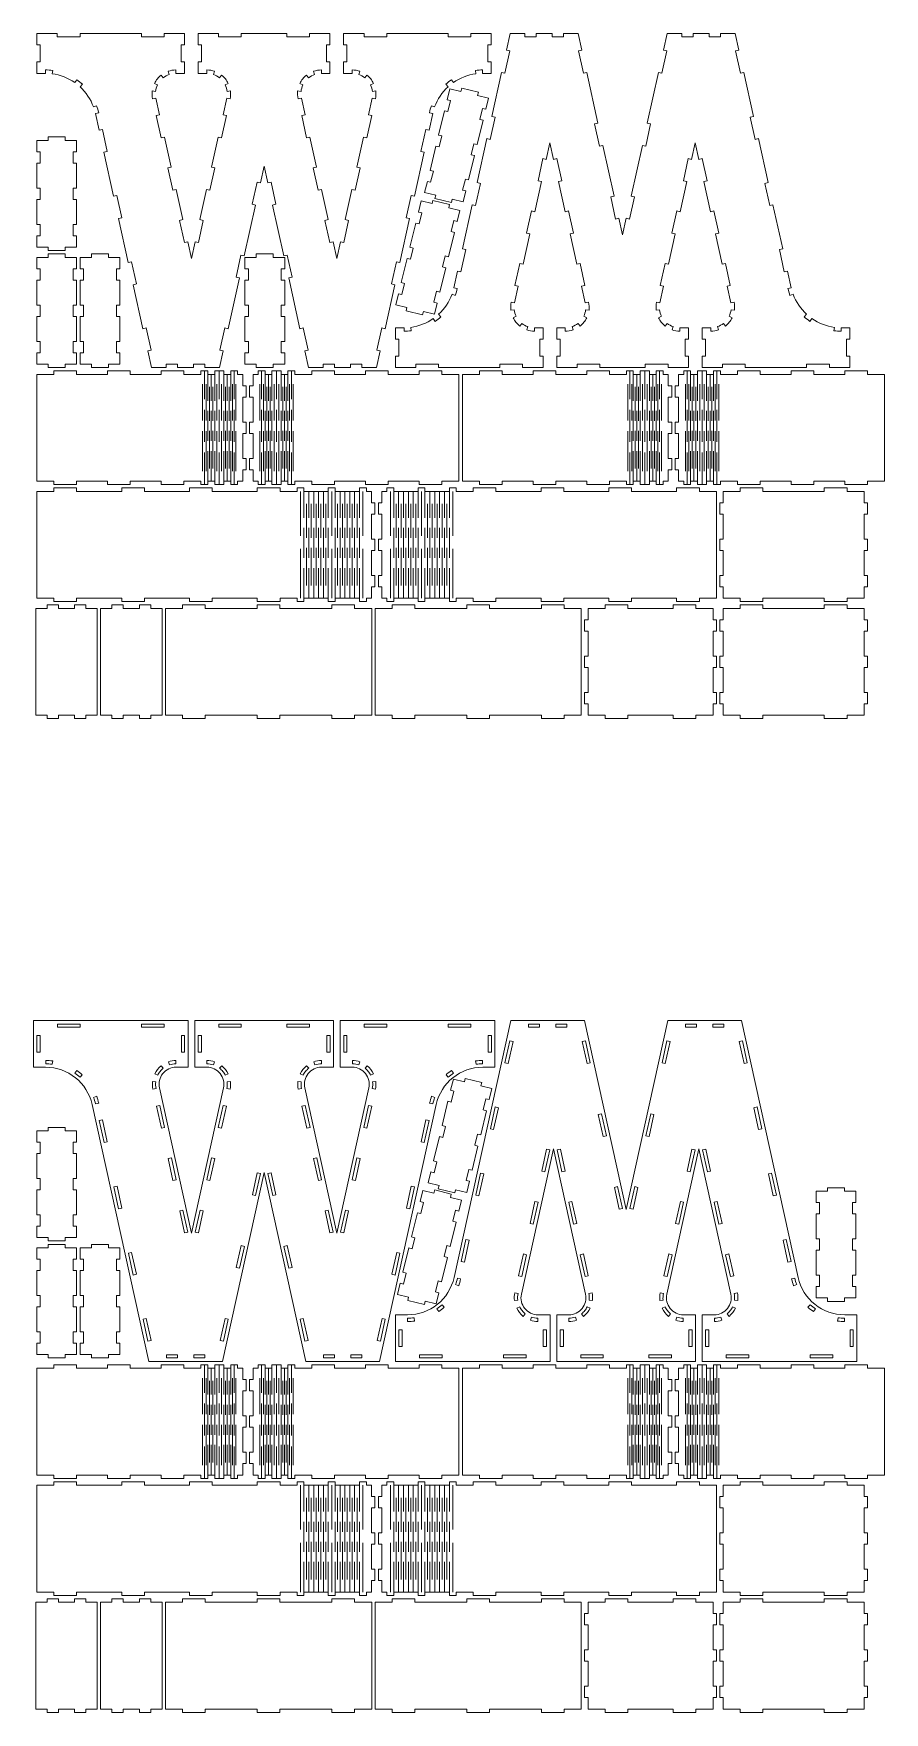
# Model space of a CAD drawing. Header units: millimetres. Extents: x -375 to 375, y -739 to 739.
import ezdxf

# ---------------------------------------------------------------- set-up
doc = ezdxf.new("R2010")
doc.units = ezdxf.units.MM
doc.header["$MEASUREMENT"] = 0
doc.layers.add('Camada 1', color=7, linetype='Continuous')

msp = doc.modelspace()

# ---------------------------------------------------------------- linework, layer by layer
at = {"layer": 'Camada 1', "color": 250, "lineweight": 20}
for points, knots in [([(37.3696, 704.7667), (37.3696, 704.7667), (28.8136, 666.0051), (28.8136, 666.0051), (28.8136, 666.0051), (28.8136, 666.0051), (31.7431, 665.3585), (31.7431, 665.3585), (31.7431, 665.3585), (31.7431, 665.3585), (27.4322, 645.8286), (27.4322, 645.8286), (27.4322, 645.8286), (27.4322, 645.8286), (24.5028, 646.4752), (24.5028, 646.4752), (24.5028, 646.4752), (24.5028, 646.4752), (15.9468, 607.7135), (15.9468, 607.7135), (15.9468, 607.7135), (15.9468, 607.7135), (18.8763, 607.0669), (18.8763, 607.0669), (18.8763, 607.0669), (18.8763, 607.0669), (14.5654, 587.5371), (14.5654, 587.5371), (14.5654, 587.5371), (14.5654, 587.5371), (11.6359, 588.1837), (11.6359, 588.1837), (11.6359, 588.1837), (11.6359, 588.1837), (3.0799, 549.422), (3.0799, 549.422), (3.0799, 549.422), (3.0799, 549.422), (6.0094, 548.7754), (6.0094, 548.7754), (6.0094, 548.7754), (6.0094, 548.7754), (1.6985, 529.2455), (1.6985, 529.2455), (1.6985, 529.2455), (1.6985, 529.2455), (-1.2309, 529.8921), (-1.2309, 529.8921), (-1.2309, 529.8921), (-1.2309, 529.8921), (-4.464, 515.2447), (-4.464, 515.2447), (-4.464, 515.2447), (-4.464, 515.2447), (-1.5345, 514.5981), (-1.5345, 514.5981), (-1.5345, 514.5981), (-1.9949, 512.5126), (-2.5939, 510.4601), (-3.3276, 508.4544), (-3.3276, 508.4544), (-3.3276, 508.4544), (-6.145, 509.485), (-6.145, 509.485), (-6.145, 509.485), (-8.6128, 502.7388), (-12.6597, 496.6814), (-17.9475, 491.8193), (-17.9475, 491.8193), (-17.9475, 491.8193), (-15.9169, 489.611), (-15.9169, 489.611), (-15.9169, 489.611), (-17.489, 488.1654), (-19.1559, 486.8264), (-20.9063, 485.6028), (-20.9063, 485.6028), (-20.9063, 485.6028), (-22.6251, 488.0616), (-22.6251, 488.0616), (-22.6251, 488.0616), (-28.5127, 483.9461), (-35.3, 481.3), (-42.4196, 480.3443), (-42.4196, 480.3443), (-42.4196, 480.3443), (-42.0205, 477.371), (-42.0205, 477.371), (-42.0205, 477.371), (-44.1372, 477.0868), (-46.2705, 476.9443), (-48.4062, 476.9443), (-48.4062, 476.9443), (-48.4062, 476.9443), (-48.4062, 479.9443), (-48.4062, 479.9443), (-48.4062, 479.9443), (-48.4062, 479.9443), (-55.9659, 479.9443), (-55.9659, 479.9443), (-55.9659, 479.9443), (-55.9659, 479.9443), (-55.9659, 469.9443), (-55.9659, 469.9443), (-55.9659, 469.9443), (-55.9659, 469.9443), (-52.9659, 469.9443), (-52.9659, 469.9443), (-52.9659, 469.9443), (-52.9659, 469.9443), (-52.9659, 454.9443), (-52.9659, 454.9443), (-52.9659, 454.9443), (-52.9659, 454.9443), (-55.9659, 454.9443), (-55.9659, 454.9443), (-55.9659, 454.9443), (-55.9659, 454.9443), (-55.9659, 444.9443), (-55.9659, 444.9443), (-55.9659, 444.9443), (-55.9659, 444.9443), (-37.9659, 444.9443), (-37.9659, 444.9443), (-37.9659, 444.9443), (-37.9659, 444.9443), (-37.9659, 447.9443), (-37.9659, 447.9443), (-37.9659, 447.9443), (-37.9659, 447.9443), (-17.9659, 447.9443), (-17.9659, 447.9443), (-17.9659, 447.9443), (-17.9659, 447.9443), (-17.9659, 444.9443), (-17.9659, 444.9443), (-17.9659, 444.9443), (-17.9659, 444.9443), (36.034, 444.9443), (36.034, 444.9443), (36.034, 444.9443), (36.034, 444.9443), (36.034, 447.9443), (36.034, 447.9443), (36.034, 447.9443), (36.034, 447.9443), (56.034, 447.9443), (56.034, 447.9443), (56.034, 447.9443), (56.034, 447.9443), (56.034, 444.9443), (56.034, 444.9443), (56.034, 444.9443), (56.034, 444.9443), (74.034, 444.9443), (74.034, 444.9443), (74.034, 444.9443), (74.034, 444.9443), (74.034, 454.9443), (74.034, 454.9443), (74.034, 454.9443), (74.034, 454.9443), (71.034, 454.9443), (71.034, 454.9443), (71.034, 454.9443), (71.034, 454.9443), (71.034, 469.9443), (71.034, 469.9443), (71.034, 469.9443), (71.034, 469.9443), (74.034, 469.9443), (74.034, 469.9443), (74.034, 469.9443), (74.034, 469.9443), (74.034, 479.9443), (74.034, 479.9443), (74.034, 479.9443), (74.034, 479.9443), (66.4743, 479.9443), (66.4743, 479.9443), (66.4743, 479.9443), (66.4743, 479.9443), (66.4743, 476.9443), (66.4743, 476.9443), (66.4743, 476.9443), (64.1246, 476.9443), (61.7915, 477.3387), (59.5722, 478.111), (59.5722, 478.111), (59.5722, 478.111), (60.5583, 480.9443), (60.5583, 480.9443), (60.5583, 480.9443), (58.6561, 481.6063), (56.8785, 482.5828), (55.2995, 483.8332), (55.2995, 483.8332), (55.2995, 483.8332), (53.4371, 481.4813), (53.4371, 481.4813), (53.4371, 481.4813), (50.9657, 483.4384), (48.9667, 485.9268), (47.5882, 488.762), (47.5882, 488.762), (47.5882, 488.762), (50.2863, 490.0737), (50.2863, 490.0737), (50.2863, 490.0737), (49.4056, 491.8851), (48.8352, 493.8314), (48.5988, 495.8314), (48.5988, 495.8314), (48.5988, 495.8314), (45.6195, 495.4794), (45.6195, 495.4794), (45.6195, 495.4794), (45.3437, 497.8129), (45.4615, 500.1761), (45.968, 502.4706), (45.968, 502.4706), (45.968, 502.4706), (48.8974, 501.824), (48.8974, 501.824), (48.8974, 501.824), (48.8974, 501.824), (52.1306, 516.4714), (52.1306, 516.4714), (52.1306, 516.4714), (52.1306, 516.4714), (49.2011, 517.118), (49.2011, 517.118), (49.2011, 517.118), (49.2011, 517.118), (53.512, 536.6479), (53.512, 536.6479), (53.512, 536.6479), (53.512, 536.6479), (56.4415, 536.0013), (56.4415, 536.0013), (56.4415, 536.0013), (56.4415, 536.0013), (62.3103, 562.5891), (62.3103, 562.5891), (62.3103, 562.5891), (62.3103, 562.5891), (59.3808, 563.2357), (59.3808, 563.2357), (59.3808, 563.2357), (59.3808, 563.2357), (63.6917, 582.7656), (63.6917, 582.7656), (63.6917, 582.7656), (63.6917, 582.7656), (66.6212, 582.119), (66.6212, 582.119), (66.6212, 582.119), (66.6212, 582.119), (72.49, 608.7067), (72.49, 608.7067), (72.49, 608.7067), (72.49, 608.7067), (69.5605, 609.3533), (69.5605, 609.3533), (69.5605, 609.3533), (69.5605, 609.3533), (73.8714, 628.8832), (73.8714, 628.8832), (73.8714, 628.8832), (73.8714, 628.8832), (76.8008, 628.2366), (76.8008, 628.2366), (76.8008, 628.2366), (76.8008, 628.2366), (80.034, 642.884), (80.034, 642.884), (80.034, 642.884), (80.034, 642.884), (83.2672, 628.2366), (83.2672, 628.2366), (83.2672, 628.2366), (83.2672, 628.2366), (86.1966, 628.8832), (86.1966, 628.8832), (86.1966, 628.8832), (86.1966, 628.8832), (90.5075, 609.3533), (90.5075, 609.3533), (90.5075, 609.3533), (90.5075, 609.3533), (87.578, 608.7067), (87.578, 608.7067), (87.578, 608.7067), (87.578, 608.7067), (93.4468, 582.119), (93.4468, 582.119), (93.4468, 582.119), (93.4468, 582.119), (96.3763, 582.7656), (96.3763, 582.7656), (96.3763, 582.7656), (96.3763, 582.7656), (100.6871, 563.2357), (100.6871, 563.2357), (100.6871, 563.2357), (100.6871, 563.2357), (97.7576, 562.5891), (97.7576, 562.5891), (97.7576, 562.5891), (97.7576, 562.5891), (103.6264, 536.0013), (103.6264, 536.0013), (103.6264, 536.0013), (103.6264, 536.0013), (106.5559, 536.6479), (106.5559, 536.6479), (106.5559, 536.6479), (106.5559, 536.6479), (110.8668, 517.118), (110.8668, 517.118), (110.8668, 517.118), (110.8668, 517.118), (107.9373, 516.4714), (107.9373, 516.4714), (107.9373, 516.4714), (107.9373, 516.4714), (111.1705, 501.824), (111.1705, 501.824), (111.1705, 501.824), (111.1705, 501.824), (114.0999, 502.4706), (114.0999, 502.4706), (114.0999, 502.4706), (114.6064, 500.1761), (114.7242, 497.8128), (114.4484, 495.4793), (114.4484, 495.4793), (114.4484, 495.4793), (111.4691, 495.8314), (111.4691, 495.8314), (111.4691, 495.8314), (111.2327, 493.8314), (110.6623, 491.8851), (109.7816, 490.0737), (109.7816, 490.0737), (109.7816, 490.0737), (112.4797, 488.762), (112.4797, 488.762), (112.4797, 488.762), (111.1012, 485.9268), (109.1022, 483.4384), (106.6308, 481.4813), (106.6308, 481.4813), (106.6308, 481.4813), (104.7684, 483.8332), (104.7684, 483.8332), (104.7684, 483.8332), (103.1894, 482.5828), (101.4118, 481.6063), (99.5096, 480.9443), (99.5096, 480.9443), (99.5096, 480.9443), (100.4957, 478.111), (100.4957, 478.111), (100.4957, 478.111), (98.2764, 477.3387), (95.9434, 476.9443), (93.5937, 476.9443), (93.5937, 476.9443), (93.5937, 476.9443), (93.5937, 479.9443), (93.5937, 479.9443), (93.5937, 479.9443), (93.5937, 479.9443), (86.034, 479.9443), (86.034, 479.9443), (86.034, 479.9443), (86.034, 479.9443), (86.034, 469.9443), (86.034, 469.9443), (86.034, 469.9443), (86.034, 469.9443), (89.034, 469.9443), (89.034, 469.9443), (89.034, 469.9443), (89.034, 469.9443), (89.034, 454.9443), (89.034, 454.9443), (89.034, 454.9443), (89.034, 454.9443), (86.034, 454.9443), (86.034, 454.9443), (86.034, 454.9443), (86.034, 454.9443), (86.034, 444.9443), (86.034, 444.9443), (86.034, 444.9443), (86.034, 444.9443), (104.0339, 444.9443), (104.0339, 444.9443), (104.0339, 444.9443), (104.0339, 444.9443), (104.0339, 447.9443), (104.0339, 447.9443), (104.0339, 447.9443), (104.0339, 447.9443), (124.0339, 447.9443), (124.0339, 447.9443), (124.0339, 447.9443), (124.0339, 447.9443), (124.0339, 444.9443), (124.0339, 444.9443), (124.0339, 444.9443), (124.0339, 444.9443), (164.0339, 444.9443), (164.0339, 444.9443), (164.0339, 444.9443), (164.0339, 444.9443), (164.0339, 447.9443), (164.0339, 447.9443), (164.0339, 447.9443), (164.0339, 447.9443), (184.0339, 447.9443), (184.0339, 447.9443), (184.0339, 447.9443), (184.0339, 447.9443), (184.0339, 444.9443), (184.0339, 444.9443), (184.0339, 444.9443), (184.0339, 444.9443), (202.0338, 444.9443), (202.0338, 444.9443), (202.0338, 444.9443), (202.0338, 444.9443), (202.0338, 454.9443), (202.0338, 454.9443), (202.0338, 454.9443), (202.0338, 454.9443), (199.0338, 454.9443), (199.0338, 454.9443), (199.0338, 454.9443), (199.0338, 454.9443), (199.0338, 469.9443), (199.0338, 469.9443), (199.0338, 469.9443), (199.0338, 469.9443), (202.0338, 469.9443), (202.0338, 469.9443), (202.0338, 469.9443), (202.0338, 469.9443), (202.0338, 479.9443), (202.0338, 479.9443), (202.0338, 479.9443), (202.0338, 479.9443), (194.4742, 479.9443), (194.4742, 479.9443), (194.4742, 479.9443), (194.4742, 479.9443), (194.4742, 476.9443), (194.4742, 476.9443), (194.4742, 476.9443), (192.1245, 476.9443), (189.7914, 477.3387), (187.5721, 478.111), (187.5721, 478.111), (187.5721, 478.111), (188.5582, 480.9443), (188.5582, 480.9443), (188.5582, 480.9443), (186.656, 481.6063), (184.8784, 482.5828), (183.2994, 483.8332), (183.2994, 483.8332), (183.2994, 483.8332), (181.437, 481.4813), (181.437, 481.4813), (181.437, 481.4813), (178.9656, 483.4384), (176.9666, 485.9268), (175.5881, 488.762), (175.5881, 488.762), (175.5881, 488.762), (178.2862, 490.0737), (178.2862, 490.0737), (178.2862, 490.0737), (177.4055, 491.8851), (176.8351, 493.8314), (176.5987, 495.8314), (176.5987, 495.8314), (176.5987, 495.8314), (173.6194, 495.4794), (173.6194, 495.4794), (173.6194, 495.4794), (173.3436, 497.8129), (173.4614, 500.1761), (173.9679, 502.4706), (173.9679, 502.4706), (173.9679, 502.4706), (176.8973, 501.824), (176.8973, 501.824), (176.8973, 501.824), (176.8973, 501.824), (180.1305, 516.4714), (180.1305, 516.4714), (180.1305, 516.4714), (180.1305, 516.4714), (177.201, 517.118), (177.201, 517.118), (177.201, 517.118), (177.201, 517.118), (181.5119, 536.6479), (181.5119, 536.6479), (181.5119, 536.6479), (181.5119, 536.6479), (184.4414, 536.0013), (184.4414, 536.0013), (184.4414, 536.0013), (184.4414, 536.0013), (190.3102, 562.5891), (190.3102, 562.5891), (190.3102, 562.5891), (190.3102, 562.5891), (187.3807, 563.2357), (187.3807, 563.2357), (187.3807, 563.2357), (187.3807, 563.2357), (191.6916, 582.7656), (191.6916, 582.7656), (191.6916, 582.7656), (191.6916, 582.7656), (194.6211, 582.119), (194.6211, 582.119), (194.6211, 582.119), (194.6211, 582.119), (200.4898, 608.7067), (200.4898, 608.7067), (200.4898, 608.7067), (200.4898, 608.7067), (197.5603, 609.3533), (197.5603, 609.3533), (197.5603, 609.3533), (197.5603, 609.3533), (201.8712, 628.8832), (201.8712, 628.8832), (201.8712, 628.8832), (201.8712, 628.8832), (204.8006, 628.2366), (204.8006, 628.2366), (204.8006, 628.2366), (204.8006, 628.2366), (208.0338, 642.884), (208.0338, 642.884), (208.0338, 642.884), (208.0338, 642.884), (211.267, 628.2366), (211.267, 628.2366), (211.267, 628.2366), (211.267, 628.2366), (214.1964, 628.8832), (214.1964, 628.8832), (214.1964, 628.8832), (214.1964, 628.8832), (218.5073, 609.3533), (218.5073, 609.3533), (218.5073, 609.3533), (218.5073, 609.3533), (215.5778, 608.7067), (215.5778, 608.7067), (215.5778, 608.7067), (215.5778, 608.7067), (221.4466, 582.119), (221.4466, 582.119), (221.4466, 582.119), (221.4466, 582.119), (224.3761, 582.7656), (224.3761, 582.7656), (224.3761, 582.7656), (224.3761, 582.7656), (228.687, 563.2357), (228.687, 563.2357), (228.687, 563.2357), (228.687, 563.2357), (225.7575, 562.5891), (225.7575, 562.5891), (225.7575, 562.5891), (225.7575, 562.5891), (231.6263, 536.0013), (231.6263, 536.0013), (231.6263, 536.0013), (231.6263, 536.0013), (234.5558, 536.6479), (234.5558, 536.6479), (234.5558, 536.6479), (234.5558, 536.6479), (238.8667, 517.118), (238.8667, 517.118), (238.8667, 517.118), (238.8667, 517.118), (235.9372, 516.4714), (235.9372, 516.4714), (235.9372, 516.4714), (235.9372, 516.4714), (239.1704, 501.824), (239.1704, 501.824), (239.1704, 501.824), (239.1704, 501.824), (242.0998, 502.4706), (242.0998, 502.4706), (242.0998, 502.4706), (242.6063, 500.1761), (242.7241, 497.8128), (242.4483, 495.4793), (242.4483, 495.4793), (242.4483, 495.4793), (239.469, 495.8314), (239.469, 495.8314), (239.469, 495.8314), (239.2326, 493.8314), (238.6622, 491.8851), (237.7815, 490.0737), (237.7815, 490.0737), (237.7815, 490.0737), (240.4796, 488.762), (240.4796, 488.762), (240.4796, 488.762), (239.1011, 485.9268), (237.1021, 483.4384), (234.6307, 481.4813), (234.6307, 481.4813), (234.6307, 481.4813), (232.7683, 483.8332), (232.7683, 483.8332), (232.7683, 483.8332), (231.1893, 482.5828), (229.4117, 481.6063), (227.5095, 480.9443), (227.5095, 480.9443), (227.5095, 480.9443), (228.4956, 478.111), (228.4956, 478.111), (228.4956, 478.111), (226.2763, 477.3387), (223.9432, 476.9443), (221.5935, 476.9443), (221.5935, 476.9443), (221.5935, 476.9443), (221.5935, 479.9443), (221.5935, 479.9443), (221.5935, 479.9443), (221.5935, 479.9443), (214.0338, 479.9443), (214.0338, 479.9443), (214.0338, 479.9443), (214.0338, 479.9443), (214.0338, 469.9443), (214.0338, 469.9443), (214.0338, 469.9443), (214.0338, 469.9443), (217.0338, 469.9443), (217.0338, 469.9443), (217.0338, 469.9443), (217.0338, 469.9443), (217.0338, 454.9443), (217.0338, 454.9443), (217.0338, 454.9443), (217.0338, 454.9443), (214.0338, 454.9443), (214.0338, 454.9443), (214.0338, 454.9443), (214.0338, 454.9443), (214.0338, 444.9443), (214.0338, 444.9443), (214.0338, 444.9443), (214.0338, 444.9443), (232.0338, 444.9443), (232.0338, 444.9443), (232.0338, 444.9443), (232.0338, 444.9443), (232.0338, 447.9443), (232.0338, 447.9443), (232.0338, 447.9443), (232.0338, 447.9443), (252.0338, 447.9443), (252.0338, 447.9443), (252.0338, 447.9443), (252.0338, 447.9443), (252.0338, 444.9443), (252.0338, 444.9443), (252.0338, 444.9443), (252.0338, 444.9443), (306.0337, 444.9443), (306.0337, 444.9443), (306.0337, 444.9443), (306.0337, 444.9443), (306.0337, 447.9443), (306.0337, 447.9443), (306.0337, 447.9443), (306.0337, 447.9443), (326.0337, 447.9443), (326.0337, 447.9443), (326.0337, 447.9443), (326.0337, 447.9443), (326.0337, 444.9443), (326.0337, 444.9443), (326.0337, 444.9443), (326.0337, 444.9443), (344.0337, 444.9443), (344.0337, 444.9443), (344.0337, 444.9443), (344.0337, 444.9443), (344.0337, 454.9443), (344.0337, 454.9443), (344.0337, 454.9443), (344.0337, 454.9443), (341.0337, 454.9443), (341.0337, 454.9443), (341.0337, 454.9443), (341.0337, 454.9443), (341.0337, 469.9443), (341.0337, 469.9443), (341.0337, 469.9443), (341.0337, 469.9443), (344.0337, 469.9443), (344.0337, 469.9443), (344.0337, 469.9443), (344.0337, 469.9443), (344.0337, 479.9443), (344.0337, 479.9443), (344.0337, 479.9443), (344.0337, 479.9443), (336.474, 479.9443), (336.474, 479.9443), (336.474, 479.9443), (336.474, 479.9443), (336.474, 476.9443), (336.474, 476.9443), (336.474, 476.9443), (334.3383, 476.9443), (332.205, 477.0868), (330.0883, 477.371), (330.0883, 477.371), (330.0883, 477.371), (330.4874, 480.3443), (330.4874, 480.3443), (330.4874, 480.3443), (323.3678, 481.3), (316.5805, 483.9461), (310.6929, 488.0616), (310.6929, 488.0616), (310.6929, 488.0616), (308.9741, 485.6028), (308.9741, 485.6028), (308.9741, 485.6028), (307.2237, 486.8264), (305.5568, 488.1654), (303.9847, 489.611), (303.9847, 489.611), (303.9847, 489.611), (306.0153, 491.8193), (306.0153, 491.8193), (306.0153, 491.8193), (300.7275, 496.6814), (296.6806, 502.7388), (294.2129, 509.485), (294.2129, 509.485), (294.2129, 509.485), (291.3955, 508.4544), (291.3955, 508.4544), (291.3955, 508.4544), (290.6618, 510.4601), (290.0628, 512.5126), (289.6024, 514.5981), (289.6024, 514.5981), (289.6024, 514.5981), (292.5319, 515.2447), (292.5319, 515.2447), (292.5319, 515.2447), (292.5319, 515.2447), (289.2987, 529.8921), (289.2987, 529.8921), (289.2987, 529.8921), (289.2987, 529.8921), (286.3693, 529.2455), (286.3693, 529.2455), (286.3693, 529.2455), (286.3693, 529.2455), (282.0584, 548.7754), (282.0584, 548.7754), (282.0584, 548.7754), (282.0584, 548.7754), (284.9879, 549.422), (284.9879, 549.422), (284.9879, 549.422), (284.9879, 549.422), (276.4319, 588.1837), (276.4319, 588.1837), (276.4319, 588.1837), (276.4319, 588.1837), (273.5024, 587.5371), (273.5024, 587.5371), (273.5024, 587.5371), (273.5024, 587.5371), (269.1915, 607.0669), (269.1915, 607.0669), (269.1915, 607.0669), (269.1915, 607.0669), (272.121, 607.7135), (272.121, 607.7135), (272.121, 607.7135), (272.121, 607.7135), (263.565, 646.4752), (263.565, 646.4752), (263.565, 646.4752), (263.565, 646.4752), (260.6356, 645.8286), (260.6356, 645.8286), (260.6356, 645.8286), (260.6356, 645.8286), (256.3247, 665.3585), (256.3247, 665.3585), (256.3247, 665.3585), (256.3247, 665.3585), (259.2542, 666.0051), (259.2542, 666.0051), (259.2542, 666.0051), (259.2542, 666.0051), (250.6982, 704.7667), (250.6982, 704.7667), (250.6982, 704.7667), (250.6982, 704.7667), (247.7687, 704.1201), (247.7687, 704.1201), (247.7687, 704.1201), (247.7687, 704.1201), (243.4578, 723.65), (243.4578, 723.65), (243.4578, 723.65), (243.4578, 723.65), (246.3873, 724.2966), (246.3873, 724.2966), (246.3873, 724.2966), (246.3873, 724.2966), (243.1542, 738.944), (243.1542, 738.944), (243.1542, 738.944), (243.1542, 738.944), (230.2247, 738.944), (230.2247, 738.944), (230.2247, 738.944), (230.2247, 738.944), (230.2247, 735.944), (230.2247, 735.944), (230.2247, 735.944), (230.2247, 735.944), (220.2247, 735.944), (220.2247, 735.944), (220.2247, 735.944), (220.2247, 735.944), (220.2247, 738.944), (220.2247, 738.944), (220.2247, 738.944), (220.2247, 738.944), (206.0836, 738.944), (206.0836, 738.944), (206.0836, 738.944), (206.0836, 738.944), (206.0836, 735.944), (206.0836, 735.944), (206.0836, 735.944), (206.0836, 735.944), (196.0836, 735.944), (196.0836, 735.944), (196.0836, 735.944), (196.0836, 735.944), (196.0836, 738.944), (196.0836, 738.944), (196.0836, 738.944), (196.0836, 738.944), (183.1543, 738.944), (183.1543, 738.944), (183.1543, 738.944), (183.1543, 738.944), (179.9211, 724.2966), (179.9211, 724.2966), (179.9211, 724.2966), (179.9211, 724.2966), (182.8506, 723.65), (182.8506, 723.65), (182.8506, 723.65), (182.8506, 723.65), (178.5397, 704.1201), (178.5397, 704.1201), (178.5397, 704.1201), (178.5397, 704.1201), (175.6102, 704.7667), (175.6102, 704.7667), (175.6102, 704.7667), (175.6102, 704.7667), (165.7495, 660.0942), (165.7495, 660.0942), (165.7495, 660.0942), (165.7495, 660.0942), (168.679, 659.4476), (168.679, 659.4476), (168.679, 659.4476), (168.679, 659.4476), (164.3681, 639.9177), (164.3681, 639.9177), (164.3681, 639.9177), (164.3681, 639.9177), (161.4386, 640.5643), (161.4386, 640.5643), (161.4386, 640.5643), (161.4386, 640.5643), (151.5779, 595.8917), (151.5779, 595.8917), (151.5779, 595.8917), (151.5779, 595.8917), (154.5074, 595.2451), (154.5074, 595.2451), (154.5074, 595.2451), (154.5074, 595.2451), (150.1965, 575.7153), (150.1965, 575.7153), (150.1965, 575.7153), (150.1965, 575.7153), (147.2671, 576.3619), (147.2671, 576.3619), (147.2671, 576.3619), (147.2671, 576.3619), (144.0339, 561.7145), (144.0339, 561.7145), (144.0339, 561.7145), (144.0339, 561.7145), (140.8007, 576.3619), (140.8007, 576.3619), (140.8007, 576.3619), (140.8007, 576.3619), (137.8713, 575.7153), (137.8713, 575.7153), (137.8713, 575.7153), (137.8713, 575.7153), (133.5604, 595.2451), (133.5604, 595.2451), (133.5604, 595.2451), (133.5604, 595.2451), (136.4899, 595.8917), (136.4899, 595.8917), (136.4899, 595.8917), (136.4899, 595.8917), (126.6292, 640.5643), (126.6292, 640.5643), (126.6292, 640.5643), (126.6292, 640.5643), (123.6997, 639.9177), (123.6997, 639.9177), (123.6997, 639.9177), (123.6997, 639.9177), (119.3888, 659.4476), (119.3888, 659.4476), (119.3888, 659.4476), (119.3888, 659.4476), (122.3183, 660.0942), (122.3183, 660.0942), (122.3183, 660.0942), (122.3183, 660.0942), (112.4576, 704.7667), (112.4576, 704.7667), (112.4576, 704.7667), (112.4576, 704.7667), (109.5281, 704.1201), (109.5281, 704.1201), (109.5281, 704.1201), (109.5281, 704.1201), (105.2172, 723.65), (105.2172, 723.65), (105.2172, 723.65), (105.2172, 723.65), (108.1467, 724.2966), (108.1467, 724.2966), (108.1467, 724.2966), (108.1467, 724.2966), (104.9135, 738.944), (104.9135, 738.944), (104.9135, 738.944), (104.9135, 738.944), (91.9842, 738.944), (91.9842, 738.944), (91.9842, 738.944), (91.9842, 738.944), (91.9842, 735.944), (91.9842, 735.944), (91.9842, 735.944), (91.9842, 735.944), (81.9842, 735.944), (81.9842, 735.944), (81.9842, 735.944), (81.9842, 735.944), (81.9842, 738.944), (81.9842, 738.944), (81.9842, 738.944), (81.9842, 738.944), (67.8431, 738.944), (67.8431, 738.944), (67.8431, 738.944), (67.8431, 738.944), (67.8431, 735.944), (67.8431, 735.944), (67.8431, 735.944), (67.8431, 735.944), (57.8431, 735.944), (57.8431, 735.944), (57.8431, 735.944), (57.8431, 735.944), (57.8431, 738.944), (57.8431, 738.944), (57.8431, 738.944), (57.8431, 738.944), (44.9136, 738.944), (44.9136, 738.944), (44.9136, 738.944), (44.9136, 738.944), (41.6805, 724.2966), (41.6805, 724.2966), (41.6805, 724.2966), (41.6805, 724.2966), (44.61, 723.65), (44.61, 723.65), (44.61, 723.65), (44.61, 723.65), (40.2991, 704.1201), (40.2991, 704.1201), (40.2991, 704.1201), (40.2991, 704.1201), (37.3696, 704.7667), (37.3696, 704.7667)], [0, 0, 0, 0, 0.003846154, 0.003846154, 0.003846154, 0.003846154, 0.007692308, 0.007692308, 0.007692308, 0.007692308, 0.011538462, 0.011538462, 0.011538462, 0.011538462, 0.015384615, 0.015384615, 0.015384615, 0.015384615, 0.019230769, 0.019230769, 0.019230769, 0.019230769, 0.023076923, 0.023076923, 0.023076923, 0.023076923, 0.026923077, 0.026923077, 0.026923077, 0.026923077, 0.030769231, 0.030769231, 0.030769231, 0.030769231, 0.034615385, 0.034615385, 0.034615385, 0.034615385, 0.038461538, 0.038461538, 0.038461538, 0.038461538, 0.042307692, 0.042307692, 0.042307692, 0.042307692, 0.046153846, 0.046153846, 0.046153846, 0.046153846, 0.05, 0.05, 0.05, 0.05, 0.053846154, 0.053846154, 0.053846154, 0.053846154, 0.057692308, 0.057692308, 0.057692308, 0.057692308, 0.061538462, 0.061538462, 0.061538462, 0.061538462, 0.065384615, 0.065384615, 0.065384615, 0.065384615, 0.069230769, 0.069230769, 0.069230769, 0.069230769, 0.073076923, 0.073076923, 0.073076923, 0.073076923, 0.076923077, 0.076923077, 0.076923077, 0.076923077, 0.080769231, 0.080769231, 0.080769231, 0.080769231, 0.084615385, 0.084615385, 0.084615385, 0.084615385, 0.088461538, 0.088461538, 0.088461538, 0.088461538, 0.092307692, 0.092307692, 0.092307692, 0.092307692, 0.096153846, 0.096153846, 0.096153846, 0.096153846, 0.1, 0.1, 0.1, 0.1, 0.103846154, 0.103846154, 0.103846154, 0.103846154, 0.107692308, 0.107692308, 0.107692308, 0.107692308, 0.111538462, 0.111538462, 0.111538462, 0.111538462, 0.115384615, 0.115384615, 0.115384615, 0.115384615, 0.119230769, 0.119230769, 0.119230769, 0.119230769, 0.123076923, 0.123076923, 0.123076923, 0.123076923, 0.126923077, 0.126923077, 0.126923077, 0.126923077, 0.130769231, 0.130769231, 0.130769231, 0.130769231, 0.134615385, 0.134615385, 0.134615385, 0.134615385, 0.138461538, 0.138461538, 0.138461538, 0.138461538, 0.142307692, 0.142307692, 0.142307692, 0.142307692, 0.146153846, 0.146153846, 0.146153846, 0.146153846, 0.15, 0.15, 0.15, 0.15, 0.153846154, 0.153846154, 0.153846154, 0.153846154, 0.157692308, 0.157692308, 0.157692308, 0.157692308, 0.161538462, 0.161538462, 0.161538462, 0.161538462, 0.165384615, 0.165384615, 0.165384615, 0.165384615, 0.169230769, 0.169230769, 0.169230769, 0.169230769, 0.173076923, 0.173076923, 0.173076923, 0.173076923, 0.176923077, 0.176923077, 0.176923077, 0.176923077, 0.180769231, 0.180769231, 0.180769231, 0.180769231, 0.184615385, 0.184615385, 0.184615385, 0.184615385, 0.188461538, 0.188461538, 0.188461538, 0.188461538, 0.192307692, 0.192307692, 0.192307692, 0.192307692, 0.196153846, 0.196153846, 0.196153846, 0.196153846, 0.2, 0.2, 0.2, 0.2, 0.203846154, 0.203846154, 0.203846154, 0.203846154, 0.207692308, 0.207692308, 0.207692308, 0.207692308, 0.211538462, 0.211538462, 0.211538462, 0.211538462, 0.215384615, 0.215384615, 0.215384615, 0.215384615, 0.219230769, 0.219230769, 0.219230769, 0.219230769, 0.223076923, 0.223076923, 0.223076923, 0.223076923, 0.226923077, 0.226923077, 0.226923077, 0.226923077, 0.230769231, 0.230769231, 0.230769231, 0.230769231, 0.234615385, 0.234615385, 0.234615385, 0.234615385, 0.238461538, 0.238461538, 0.238461538, 0.238461538, 0.242307692, 0.242307692, 0.242307692, 0.242307692, 0.246153846, 0.246153846, 0.246153846, 0.246153846, 0.25, 0.25, 0.25, 0.25, 0.253846154, 0.253846154, 0.253846154, 0.253846154, 0.257692308, 0.257692308, 0.257692308, 0.257692308, 0.261538462, 0.261538462, 0.261538462, 0.261538462, 0.265384615, 0.265384615, 0.265384615, 0.265384615, 0.269230769, 0.269230769, 0.269230769, 0.269230769, 0.273076923, 0.273076923, 0.273076923, 0.273076923, 0.276923077, 0.276923077, 0.276923077, 0.276923077, 0.280769231, 0.280769231, 0.280769231, 0.280769231, 0.284615385, 0.284615385, 0.284615385, 0.284615385, 0.288461538, 0.288461538, 0.288461538, 0.288461538, 0.292307692, 0.292307692, 0.292307692, 0.292307692, 0.296153846, 0.296153846, 0.296153846, 0.296153846, 0.3, 0.3, 0.3, 0.3, 0.303846154, 0.303846154, 0.303846154, 0.303846154, 0.307692308, 0.307692308, 0.307692308, 0.307692308, 0.311538462, 0.311538462, 0.311538462, 0.311538462, 0.315384615, 0.315384615, 0.315384615, 0.315384615, 0.319230769, 0.319230769, 0.319230769, 0.319230769, 0.323076923, 0.323076923, 0.323076923, 0.323076923, 0.326923077, 0.326923077, 0.326923077, 0.326923077, 0.330769231, 0.330769231, 0.330769231, 0.330769231, 0.334615385, 0.334615385, 0.334615385, 0.334615385, 0.338461538, 0.338461538, 0.338461538, 0.338461538, 0.342307692, 0.342307692, 0.342307692, 0.342307692, 0.346153846, 0.346153846, 0.346153846, 0.346153846, 0.35, 0.35, 0.35, 0.35, 0.353846154, 0.353846154, 0.353846154, 0.353846154, 0.357692308, 0.357692308, 0.357692308, 0.357692308, 0.361538462, 0.361538462, 0.361538462, 0.361538462, 0.365384615, 0.365384615, 0.365384615, 0.365384615, 0.369230769, 0.369230769, 0.369230769, 0.369230769, 0.373076923, 0.373076923, 0.373076923, 0.373076923, 0.376923077, 0.376923077, 0.376923077, 0.376923077, 0.380769231, 0.380769231, 0.380769231, 0.380769231, 0.384615385, 0.384615385, 0.384615385, 0.384615385, 0.388461538, 0.388461538, 0.388461538, 0.388461538, 0.392307692, 0.392307692, 0.392307692, 0.392307692, 0.396153846, 0.396153846, 0.396153846, 0.396153846, 0.4, 0.4, 0.4, 0.4, 0.403846154, 0.403846154, 0.403846154, 0.403846154, 0.407692308, 0.407692308, 0.407692308, 0.407692308, 0.411538462, 0.411538462, 0.411538462, 0.411538462, 0.415384615, 0.415384615, 0.415384615, 0.415384615, 0.419230769, 0.419230769, 0.419230769, 0.419230769, 0.423076923, 0.423076923, 0.423076923, 0.423076923, 0.426923077, 0.426923077, 0.426923077, 0.426923077, 0.430769231, 0.430769231, 0.430769231, 0.430769231, 0.434615385, 0.434615385, 0.434615385, 0.434615385, 0.438461538, 0.438461538, 0.438461538, 0.438461538, 0.442307692, 0.442307692, 0.442307692, 0.442307692, 0.446153846, 0.446153846, 0.446153846, 0.446153846, 0.45, 0.45, 0.45, 0.45, 0.453846154, 0.453846154, 0.453846154, 0.453846154, 0.457692308, 0.457692308, 0.457692308, 0.457692308, 0.461538462, 0.461538462, 0.461538462, 0.461538462, 0.465384615, 0.465384615, 0.465384615, 0.465384615, 0.469230769, 0.469230769, 0.469230769, 0.469230769, 0.473076923, 0.473076923, 0.473076923, 0.473076923, 0.476923077, 0.476923077, 0.476923077, 0.476923077, 0.480769231, 0.480769231, 0.480769231, 0.480769231, 0.484615385, 0.484615385, 0.484615385, 0.484615385, 0.488461538, 0.488461538, 0.488461538, 0.488461538, 0.492307692, 0.492307692, 0.492307692, 0.492307692, 0.496153846, 0.496153846, 0.496153846, 0.496153846, 0.5, 0.5, 0.5, 0.5, 0.503846154, 0.503846154, 0.503846154, 0.503846154, 0.507692308, 0.507692308, 0.507692308, 0.507692308, 0.511538462, 0.511538462, 0.511538462, 0.511538462, 0.515384615, 0.515384615, 0.515384615, 0.515384615, 0.519230769, 0.519230769, 0.519230769, 0.519230769, 0.523076923, 0.523076923, 0.523076923, 0.523076923, 0.526923077, 0.526923077, 0.526923077, 0.526923077, 0.530769231, 0.530769231, 0.530769231, 0.530769231, 0.534615385, 0.534615385, 0.534615385, 0.534615385, 0.538461538, 0.538461538, 0.538461538, 0.538461538, 0.542307692, 0.542307692, 0.542307692, 0.542307692, 0.546153846, 0.546153846, 0.546153846, 0.546153846, 0.55, 0.55, 0.55, 0.55, 0.553846154, 0.553846154, 0.553846154, 0.553846154, 0.557692308, 0.557692308, 0.557692308, 0.557692308, 0.561538462, 0.561538462, 0.561538462, 0.561538462, 0.565384615, 0.565384615, 0.565384615, 0.565384615, 0.569230769, 0.569230769, 0.569230769, 0.569230769, 0.573076923, 0.573076923, 0.573076923, 0.573076923, 0.576923077, 0.576923077, 0.576923077, 0.576923077, 0.580769231, 0.580769231, 0.580769231, 0.580769231, 0.584615385, 0.584615385, 0.584615385, 0.584615385, 0.588461538, 0.588461538, 0.588461538, 0.588461538, 0.592307692, 0.592307692, 0.592307692, 0.592307692, 0.596153846, 0.596153846, 0.596153846, 0.596153846, 0.6, 0.6, 0.6, 0.6, 0.603846154, 0.603846154, 0.603846154, 0.603846154, 0.607692308, 0.607692308, 0.607692308, 0.607692308, 0.611538462, 0.611538462, 0.611538462, 0.611538462, 0.615384615, 0.615384615, 0.615384615, 0.615384615, 0.619230769, 0.619230769, 0.619230769, 0.619230769, 0.623076923, 0.623076923, 0.623076923, 0.623076923, 0.626923077, 0.626923077, 0.626923077, 0.626923077, 0.630769231, 0.630769231, 0.630769231, 0.630769231, 0.634615385, 0.634615385, 0.634615385, 0.634615385, 0.638461538, 0.638461538, 0.638461538, 0.638461538, 0.642307692, 0.642307692, 0.642307692, 0.642307692, 0.646153846, 0.646153846, 0.646153846, 0.646153846, 0.65, 0.65, 0.65, 0.65, 0.653846154, 0.653846154, 0.653846154, 0.653846154, 0.657692308, 0.657692308, 0.657692308, 0.657692308, 0.661538462, 0.661538462, 0.661538462, 0.661538462, 0.665384615, 0.665384615, 0.665384615, 0.665384615, 0.669230769, 0.669230769, 0.669230769, 0.669230769, 0.673076923, 0.673076923, 0.673076923, 0.673076923, 0.676923077, 0.676923077, 0.676923077, 0.676923077, 0.680769231, 0.680769231, 0.680769231, 0.680769231, 0.684615385, 0.684615385, 0.684615385, 0.684615385, 0.688461538, 0.688461538, 0.688461538, 0.688461538, 0.692307692, 0.692307692, 0.692307692, 0.692307692, 0.696153846, 0.696153846, 0.696153846, 0.696153846, 0.7, 0.7, 0.7, 0.7, 0.703846154, 0.703846154, 0.703846154, 0.703846154, 0.707692308, 0.707692308, 0.707692308, 0.707692308, 0.711538462, 0.711538462, 0.711538462, 0.711538462, 0.715384615, 0.715384615, 0.715384615, 0.715384615, 0.719230769, 0.719230769, 0.719230769, 0.719230769, 0.723076923, 0.723076923, 0.723076923, 0.723076923, 0.726923077, 0.726923077, 0.726923077, 0.726923077, 0.730769231, 0.730769231, 0.730769231, 0.730769231, 0.734615385, 0.734615385, 0.734615385, 0.734615385, 0.738461538, 0.738461538, 0.738461538, 0.738461538, 0.742307692, 0.742307692, 0.742307692, 0.742307692, 0.746153846, 0.746153846, 0.746153846, 0.746153846, 0.75, 0.75, 0.75, 0.75, 0.753846154, 0.753846154, 0.753846154, 0.753846154, 0.757692308, 0.757692308, 0.757692308, 0.757692308, 0.761538462, 0.761538462, 0.761538462, 0.761538462, 0.765384615, 0.765384615, 0.765384615, 0.765384615, 0.769230769, 0.769230769, 0.769230769, 0.769230769, 0.773076923, 0.773076923, 0.773076923, 0.773076923, 0.776923077, 0.776923077, 0.776923077, 0.776923077, 0.780769231, 0.780769231, 0.780769231, 0.780769231, 0.784615385, 0.784615385, 0.784615385, 0.784615385, 0.788461538, 0.788461538, 0.788461538, 0.788461538, 0.792307692, 0.792307692, 0.792307692, 0.792307692, 0.796153846, 0.796153846, 0.796153846, 0.796153846, 0.8, 0.8, 0.8, 0.8, 0.803846154, 0.803846154, 0.803846154, 0.803846154, 0.807692308, 0.807692308, 0.807692308, 0.807692308, 0.811538462, 0.811538462, 0.811538462, 0.811538462, 0.815384615, 0.815384615, 0.815384615, 0.815384615, 0.819230769, 0.819230769, 0.819230769, 0.819230769, 0.823076923, 0.823076923, 0.823076923, 0.823076923, 0.826923077, 0.826923077, 0.826923077, 0.826923077, 0.830769231, 0.830769231, 0.830769231, 0.830769231, 0.834615385, 0.834615385, 0.834615385, 0.834615385, 0.838461538, 0.838461538, 0.838461538, 0.838461538, 0.842307692, 0.842307692, 0.842307692, 0.842307692, 0.846153846, 0.846153846, 0.846153846, 0.846153846, 0.85, 0.85, 0.85, 0.85, 0.853846154, 0.853846154, 0.853846154, 0.853846154, 0.857692308, 0.857692308, 0.857692308, 0.857692308, 0.861538462, 0.861538462, 0.861538462, 0.861538462, 0.865384615, 0.865384615, 0.865384615, 0.865384615, 0.869230769, 0.869230769, 0.869230769, 0.869230769, 0.873076923, 0.873076923, 0.873076923, 0.873076923, 0.876923077, 0.876923077, 0.876923077, 0.876923077, 0.880769231, 0.880769231, 0.880769231, 0.880769231, 0.884615385, 0.884615385, 0.884615385, 0.884615385, 0.888461538, 0.888461538, 0.888461538, 0.888461538, 0.892307692, 0.892307692, 0.892307692, 0.892307692, 0.896153846, 0.896153846, 0.896153846, 0.896153846, 0.9, 0.9, 0.9, 0.9, 0.903846154, 0.903846154, 0.903846154, 0.903846154, 0.907692308, 0.907692308, 0.907692308, 0.907692308, 0.911538462, 0.911538462, 0.911538462, 0.911538462, 0.915384615, 0.915384615, 0.915384615, 0.915384615, 0.919230769, 0.919230769, 0.919230769, 0.919230769, 0.923076923, 0.923076923, 0.923076923, 0.923076923, 0.926923077, 0.926923077, 0.926923077, 0.926923077, 0.930769231, 0.930769231, 0.930769231, 0.930769231, 0.934615385, 0.934615385, 0.934615385, 0.934615385, 0.938461538, 0.938461538, 0.938461538, 0.938461538, 0.942307692, 0.942307692, 0.942307692, 0.942307692, 0.946153846, 0.946153846, 0.946153846, 0.946153846, 0.95, 0.95, 0.95, 0.95, 0.953846154, 0.953846154, 0.953846154, 0.953846154, 0.957692308, 0.957692308, 0.957692308, 0.957692308, 0.961538462, 0.961538462, 0.961538462, 0.961538462, 0.965384615, 0.965384615, 0.965384615, 0.965384615, 0.969230769, 0.969230769, 0.969230769, 0.969230769, 0.973076923, 0.973076923, 0.973076923, 0.973076923, 0.976923077, 0.976923077, 0.976923077, 0.976923077, 0.980769231, 0.980769231, 0.980769231, 0.980769231, 0.984615385, 0.984615385, 0.984615385, 0.984615385, 0.988461538, 0.988461538, 0.988461538, 0.988461538, 0.992307692, 0.992307692, 0.992307692, 0.992307692, 1, 1, 1, 1]), ([(-64.9637, 479.1215), (-64.9637, 479.1215), (-56.4077, 517.8831), (-56.4077, 517.8831), (-56.4077, 517.8831), (-56.4077, 517.8831), (-59.3372, 518.5297), (-59.3372, 518.5297), (-59.3372, 518.5297), (-59.3372, 518.5297), (-55.0263, 538.0596), (-55.0263, 538.0596), (-55.0263, 538.0596), (-55.0263, 538.0596), (-52.0969, 537.413), (-52.0969, 537.413), (-52.0969, 537.413), (-52.0969, 537.413), (-43.5409, 576.1747), (-43.5409, 576.1747), (-43.5409, 576.1747), (-43.5409, 576.1747), (-46.4704, 576.8213), (-46.4704, 576.8213), (-46.4704, 576.8213), (-46.4704, 576.8213), (-42.1595, 596.3511), (-42.1595, 596.3511), (-42.1595, 596.3511), (-42.1595, 596.3511), (-39.23, 595.7045), (-39.23, 595.7045), (-39.23, 595.7045), (-39.23, 595.7045), (-30.674, 634.4662), (-30.674, 634.4662), (-30.674, 634.4662), (-30.674, 634.4662), (-33.6035, 635.1128), (-33.6035, 635.1128), (-33.6035, 635.1128), (-33.6035, 635.1128), (-29.2926, 654.6427), (-29.2926, 654.6427), (-29.2926, 654.6427), (-29.2926, 654.6427), (-26.3632, 653.9961), (-26.3632, 653.9961), (-26.3632, 653.9961), (-26.3632, 653.9961), (-23.1301, 668.6435), (-23.1301, 668.6435), (-23.1301, 668.6435), (-23.1301, 668.6435), (-26.0596, 669.2901), (-26.0596, 669.2901), (-26.0596, 669.2901), (-25.5992, 671.3756), (-25.0002, 673.4281), (-24.2665, 675.4338), (-24.2665, 675.4338), (-24.2665, 675.4338), (-21.4491, 674.4032), (-21.4491, 674.4032), (-21.4491, 674.4032), (-18.9813, 681.1494), (-14.9344, 687.2068), (-9.6466, 692.0689), (-9.6466, 692.0689), (-9.6466, 692.0689), (-11.6772, 694.2772), (-11.6772, 694.2772), (-11.6772, 694.2772), (-10.1051, 695.7228), (-8.4382, 697.0618), (-6.6878, 698.2854), (-6.6878, 698.2854), (-6.6878, 698.2854), (-4.969, 695.8266), (-4.969, 695.8266), (-4.969, 695.8266), (0.9186, 699.9421), (7.7059, 702.5882), (14.8255, 703.5439), (14.8255, 703.5439), (14.8255, 703.5439), (14.4264, 706.5172), (14.4264, 706.5172), (14.4264, 706.5172), (16.5431, 706.8014), (18.6764, 706.9439), (20.8121, 706.9439), (20.8121, 706.9439), (20.8121, 706.9439), (20.8121, 703.9439), (20.8121, 703.9439), (20.8121, 703.9439), (20.8121, 703.9439), (28.3718, 703.9439), (28.3718, 703.9439), (28.3718, 703.9439), (28.3718, 703.9439), (28.3718, 713.9439), (28.3718, 713.9439), (28.3718, 713.9439), (28.3718, 713.9439), (25.3718, 713.9439), (25.3718, 713.9439), (25.3718, 713.9439), (25.3718, 713.9439), (25.3718, 728.9439), (25.3718, 728.9439), (25.3718, 728.9439), (25.3718, 728.9439), (28.3718, 728.9439), (28.3718, 728.9439), (28.3718, 728.9439), (28.3718, 728.9439), (28.3718, 738.9439), (28.3718, 738.9439), (28.3718, 738.9439), (28.3718, 738.9439), (10.3718, 738.9439), (10.3718, 738.9439), (10.3718, 738.9439), (10.3718, 738.9439), (10.3718, 735.9439), (10.3718, 735.9439), (10.3718, 735.9439), (10.3718, 735.9439), (-9.6282, 735.9439), (-9.6282, 735.9439), (-9.6282, 735.9439), (-9.6282, 735.9439), (-9.6282, 738.9439), (-9.6282, 738.9439), (-9.6282, 738.9439), (-9.6282, 738.9439), (-63.6281, 738.9439), (-63.6281, 738.9439), (-63.6281, 738.9439), (-63.6281, 738.9439), (-63.6281, 735.9439), (-63.6281, 735.9439), (-63.6281, 735.9439), (-63.6281, 735.9439), (-83.6281, 735.9439), (-83.6281, 735.9439), (-83.6281, 735.9439), (-83.6281, 735.9439), (-83.6281, 738.9439), (-83.6281, 738.9439), (-83.6281, 738.9439), (-83.6281, 738.9439), (-101.6281, 738.9439), (-101.6281, 738.9439), (-101.6281, 738.9439), (-101.6281, 738.9439), (-101.6281, 728.9439), (-101.6281, 728.9439), (-101.6281, 728.9439), (-101.6281, 728.9439), (-98.6281, 728.9439), (-98.6281, 728.9439), (-98.6281, 728.9439), (-98.6281, 728.9439), (-98.6281, 713.9439), (-98.6281, 713.9439), (-98.6281, 713.9439), (-98.6281, 713.9439), (-101.6281, 713.9439), (-101.6281, 713.9439), (-101.6281, 713.9439), (-101.6281, 713.9439), (-101.6281, 703.9439), (-101.6281, 703.9439), (-101.6281, 703.9439), (-101.6281, 703.9439), (-94.0684, 703.9439), (-94.0684, 703.9439), (-94.0684, 703.9439), (-94.0684, 703.9439), (-94.0684, 706.9439), (-94.0684, 706.9439), (-94.0684, 706.9439), (-91.7187, 706.9439), (-89.3856, 706.5495), (-87.1663, 705.7772), (-87.1663, 705.7772), (-87.1663, 705.7772), (-88.1524, 702.9439), (-88.1524, 702.9439), (-88.1524, 702.9439), (-86.2502, 702.2819), (-84.4726, 701.3054), (-82.8936, 700.055), (-82.8936, 700.055), (-82.8936, 700.055), (-81.0312, 702.4069), (-81.0312, 702.4069), (-81.0312, 702.4069), (-78.5598, 700.4498), (-76.5608, 697.9614), (-75.1823, 695.1262), (-75.1823, 695.1262), (-75.1823, 695.1262), (-77.8804, 693.8145), (-77.8804, 693.8145), (-77.8804, 693.8145), (-76.9997, 692.0031), (-76.4293, 690.0568), (-76.1929, 688.0568), (-76.1929, 688.0568), (-76.1929, 688.0568), (-73.2136, 688.4088), (-73.2136, 688.4088), (-73.2136, 688.4088), (-72.9378, 686.0753), (-73.0556, 683.7121), (-73.5621, 681.4176), (-73.5621, 681.4176), (-73.5621, 681.4176), (-76.4915, 682.0642), (-76.4915, 682.0642), (-76.4915, 682.0642), (-76.4915, 682.0642), (-79.7247, 667.4168), (-79.7247, 667.4168), (-79.7247, 667.4168), (-79.7247, 667.4168), (-76.7952, 666.7702), (-76.7952, 666.7702), (-76.7952, 666.7702), (-76.7952, 666.7702), (-81.1061, 647.2403), (-81.1061, 647.2403), (-81.1061, 647.2403), (-81.1061, 647.2403), (-84.0356, 647.8869), (-84.0356, 647.8869), (-84.0356, 647.8869), (-84.0356, 647.8869), (-89.9044, 621.2991), (-89.9044, 621.2991), (-89.9044, 621.2991), (-89.9044, 621.2991), (-86.9749, 620.6525), (-86.9749, 620.6525), (-86.9749, 620.6525), (-86.9749, 620.6525), (-91.2858, 601.1226), (-91.2858, 601.1226), (-91.2858, 601.1226), (-91.2858, 601.1226), (-94.2153, 601.7692), (-94.2153, 601.7692), (-94.2153, 601.7692), (-94.2153, 601.7692), (-100.0841, 575.1815), (-100.0841, 575.1815), (-100.0841, 575.1815), (-100.0841, 575.1815), (-97.1546, 574.5349), (-97.1546, 574.5349), (-97.1546, 574.5349), (-97.1546, 574.5349), (-101.4655, 555.005), (-101.4655, 555.005), (-101.4655, 555.005), (-101.4655, 555.005), (-104.3949, 555.6516), (-104.3949, 555.6516), (-104.3949, 555.6516), (-104.3949, 555.6516), (-107.6281, 541.0042), (-107.6281, 541.0042), (-107.6281, 541.0042), (-107.6281, 541.0042), (-110.8613, 555.6516), (-110.8613, 555.6516), (-110.8613, 555.6516), (-110.8613, 555.6516), (-113.7907, 555.005), (-113.7907, 555.005), (-113.7907, 555.005), (-113.7907, 555.005), (-118.1016, 574.5349), (-118.1016, 574.5349), (-118.1016, 574.5349), (-118.1016, 574.5349), (-115.1721, 575.1815), (-115.1721, 575.1815), (-115.1721, 575.1815), (-115.1721, 575.1815), (-121.0409, 601.7692), (-121.0409, 601.7692), (-121.0409, 601.7692), (-121.0409, 601.7692), (-123.9704, 601.1226), (-123.9704, 601.1226), (-123.9704, 601.1226), (-123.9704, 601.1226), (-128.2812, 620.6525), (-128.2812, 620.6525), (-128.2812, 620.6525), (-128.2812, 620.6525), (-125.3517, 621.2991), (-125.3517, 621.2991), (-125.3517, 621.2991), (-125.3517, 621.2991), (-131.2205, 647.8869), (-131.2205, 647.8869), (-131.2205, 647.8869), (-131.2205, 647.8869), (-134.15, 647.2403), (-134.15, 647.2403), (-134.15, 647.2403), (-134.15, 647.2403), (-138.4609, 666.7702), (-138.4609, 666.7702), (-138.4609, 666.7702), (-138.4609, 666.7702), (-135.5314, 667.4168), (-135.5314, 667.4168), (-135.5314, 667.4168), (-135.5314, 667.4168), (-138.7646, 682.0642), (-138.7646, 682.0642), (-138.7646, 682.0642), (-138.7646, 682.0642), (-141.694, 681.4176), (-141.694, 681.4176), (-141.694, 681.4176), (-142.2005, 683.7121), (-142.3183, 686.0754), (-142.0425, 688.4089), (-142.0425, 688.4089), (-142.0425, 688.4089), (-139.0632, 688.0568), (-139.0632, 688.0568), (-139.0632, 688.0568), (-138.8268, 690.0568), (-138.2564, 692.0031), (-137.3757, 693.8145), (-137.3757, 693.8145), (-137.3757, 693.8145), (-140.0738, 695.1262), (-140.0738, 695.1262), (-140.0738, 695.1262), (-138.6953, 697.9614), (-136.6963, 700.4498), (-134.2249, 702.4069), (-134.2249, 702.4069), (-134.2249, 702.4069), (-132.3625, 700.055), (-132.3625, 700.055), (-132.3625, 700.055), (-130.7835, 701.3054), (-129.0059, 702.2819), (-127.1037, 702.9439), (-127.1037, 702.9439), (-127.1037, 702.9439), (-128.0898, 705.7772), (-128.0898, 705.7772), (-128.0898, 705.7772), (-125.8705, 706.5495), (-123.5375, 706.9439), (-121.1878, 706.9439), (-121.1878, 706.9439), (-121.1878, 706.9439), (-121.1878, 703.9439), (-121.1878, 703.9439), (-121.1878, 703.9439), (-121.1878, 703.9439), (-113.6281, 703.9439), (-113.6281, 703.9439), (-113.6281, 703.9439), (-113.6281, 703.9439), (-113.6281, 713.9439), (-113.6281, 713.9439), (-113.6281, 713.9439), (-113.6281, 713.9439), (-116.6281, 713.9439), (-116.6281, 713.9439), (-116.6281, 713.9439), (-116.6281, 713.9439), (-116.6281, 728.9439), (-116.6281, 728.9439), (-116.6281, 728.9439), (-116.6281, 728.9439), (-113.6281, 728.9439), (-113.6281, 728.9439), (-113.6281, 728.9439), (-113.6281, 728.9439), (-113.6281, 738.9439), (-113.6281, 738.9439), (-113.6281, 738.9439), (-113.6281, 738.9439), (-131.628, 738.9439), (-131.628, 738.9439), (-131.628, 738.9439), (-131.628, 738.9439), (-131.628, 735.9439), (-131.628, 735.9439), (-131.628, 735.9439), (-131.628, 735.9439), (-151.628, 735.9439), (-151.628, 735.9439), (-151.628, 735.9439), (-151.628, 735.9439), (-151.628, 738.9439), (-151.628, 738.9439), (-151.628, 738.9439), (-151.628, 738.9439), (-191.628, 738.9439), (-191.628, 738.9439), (-191.628, 738.9439), (-191.628, 738.9439), (-191.628, 735.9439), (-191.628, 735.9439), (-191.628, 735.9439), (-191.628, 735.9439), (-211.628, 735.9439), (-211.628, 735.9439), (-211.628, 735.9439), (-211.628, 735.9439), (-211.628, 738.9439), (-211.628, 738.9439), (-211.628, 738.9439), (-211.628, 738.9439), (-229.6279, 738.9439), (-229.6279, 738.9439), (-229.6279, 738.9439), (-229.6279, 738.9439), (-229.6279, 728.9439), (-229.6279, 728.9439), (-229.6279, 728.9439), (-229.6279, 728.9439), (-226.6279, 728.9439), (-226.6279, 728.9439), (-226.6279, 728.9439), (-226.6279, 728.9439), (-226.6279, 713.9439), (-226.6279, 713.9439), (-226.6279, 713.9439), (-226.6279, 713.9439), (-229.6279, 713.9439), (-229.6279, 713.9439), (-229.6279, 713.9439), (-229.6279, 713.9439), (-229.6279, 703.9439), (-229.6279, 703.9439), (-229.6279, 703.9439), (-229.6279, 703.9439), (-222.0683, 703.9439), (-222.0683, 703.9439), (-222.0683, 703.9439), (-222.0683, 703.9439), (-222.0683, 706.9439), (-222.0683, 706.9439), (-222.0683, 706.9439), (-219.7186, 706.9439), (-217.3855, 706.5495), (-215.1662, 705.7772), (-215.1662, 705.7772), (-215.1662, 705.7772), (-216.1523, 702.9439), (-216.1523, 702.9439), (-216.1523, 702.9439), (-214.2501, 702.2819), (-212.4725, 701.3054), (-210.8935, 700.055), (-210.8935, 700.055), (-210.8935, 700.055), (-209.0311, 702.4069), (-209.0311, 702.4069), (-209.0311, 702.4069), (-206.5597, 700.4498), (-204.5607, 697.9614), (-203.1822, 695.1262), (-203.1822, 695.1262), (-203.1822, 695.1262), (-205.8803, 693.8145), (-205.8803, 693.8145), (-205.8803, 693.8145), (-204.9996, 692.0031), (-204.4292, 690.0568), (-204.1928, 688.0568), (-204.1928, 688.0568), (-204.1928, 688.0568), (-201.2135, 688.4088), (-201.2135, 688.4088), (-201.2135, 688.4088), (-200.9377, 686.0753), (-201.0555, 683.7121), (-201.562, 681.4176), (-201.562, 681.4176), (-201.562, 681.4176), (-204.4914, 682.0642), (-204.4914, 682.0642), (-204.4914, 682.0642), (-204.4914, 682.0642), (-207.7246, 667.4168), (-207.7246, 667.4168), (-207.7246, 667.4168), (-207.7246, 667.4168), (-204.7951, 666.7702), (-204.7951, 666.7702), (-204.7951, 666.7702), (-204.7951, 666.7702), (-209.106, 647.2403), (-209.106, 647.2403), (-209.106, 647.2403), (-209.106, 647.2403), (-212.0355, 647.8869), (-212.0355, 647.8869), (-212.0355, 647.8869), (-212.0355, 647.8869), (-217.9043, 621.2991), (-217.9043, 621.2991), (-217.9043, 621.2991), (-217.9043, 621.2991), (-214.9748, 620.6525), (-214.9748, 620.6525), (-214.9748, 620.6525), (-214.9748, 620.6525), (-219.2857, 601.1226), (-219.2857, 601.1226), (-219.2857, 601.1226), (-219.2857, 601.1226), (-222.2152, 601.7692), (-222.2152, 601.7692), (-222.2152, 601.7692), (-222.2152, 601.7692), (-228.0839, 575.1815), (-228.0839, 575.1815), (-228.0839, 575.1815), (-228.0839, 575.1815), (-225.1544, 574.5349), (-225.1544, 574.5349), (-225.1544, 574.5349), (-225.1544, 574.5349), (-229.4653, 555.005), (-229.4653, 555.005), (-229.4653, 555.005), (-229.4653, 555.005), (-232.3947, 555.6516), (-232.3947, 555.6516), (-232.3947, 555.6516), (-232.3947, 555.6516), (-235.6279, 541.0042), (-235.6279, 541.0042), (-235.6279, 541.0042), (-235.6279, 541.0042), (-238.8611, 555.6516), (-238.8611, 555.6516), (-238.8611, 555.6516), (-238.8611, 555.6516), (-241.7905, 555.005), (-241.7905, 555.005), (-241.7905, 555.005), (-241.7905, 555.005), (-246.1014, 574.5349), (-246.1014, 574.5349), (-246.1014, 574.5349), (-246.1014, 574.5349), (-243.1719, 575.1815), (-243.1719, 575.1815), (-243.1719, 575.1815), (-243.1719, 575.1815), (-249.0407, 601.7692), (-249.0407, 601.7692), (-249.0407, 601.7692), (-249.0407, 601.7692), (-251.9702, 601.1226), (-251.9702, 601.1226), (-251.9702, 601.1226), (-251.9702, 601.1226), (-256.2811, 620.6525), (-256.2811, 620.6525), (-256.2811, 620.6525), (-256.2811, 620.6525), (-253.3516, 621.2991), (-253.3516, 621.2991), (-253.3516, 621.2991), (-253.3516, 621.2991), (-259.2204, 647.8869), (-259.2204, 647.8869), (-259.2204, 647.8869), (-259.2204, 647.8869), (-262.1499, 647.2403), (-262.1499, 647.2403), (-262.1499, 647.2403), (-262.1499, 647.2403), (-266.4608, 666.7702), (-266.4608, 666.7702), (-266.4608, 666.7702), (-266.4608, 666.7702), (-263.5313, 667.4168), (-263.5313, 667.4168), (-263.5313, 667.4168), (-263.5313, 667.4168), (-266.7645, 682.0642), (-266.7645, 682.0642), (-266.7645, 682.0642), (-266.7645, 682.0642), (-269.6939, 681.4176), (-269.6939, 681.4176), (-269.6939, 681.4176), (-270.2004, 683.7121), (-270.3182, 686.0754), (-270.0424, 688.4089), (-270.0424, 688.4089), (-270.0424, 688.4089), (-267.0631, 688.0568), (-267.0631, 688.0568), (-267.0631, 688.0568), (-266.8267, 690.0568), (-266.2563, 692.0031), (-265.3756, 693.8145), (-265.3756, 693.8145), (-265.3756, 693.8145), (-268.0737, 695.1262), (-268.0737, 695.1262), (-268.0737, 695.1262), (-266.6952, 697.9614), (-264.6962, 700.4498), (-262.2248, 702.4069), (-262.2248, 702.4069), (-262.2248, 702.4069), (-260.3624, 700.055), (-260.3624, 700.055), (-260.3624, 700.055), (-258.7834, 701.3054), (-257.0058, 702.2819), (-255.1036, 702.9439), (-255.1036, 702.9439), (-255.1036, 702.9439), (-256.0897, 705.7772), (-256.0897, 705.7772), (-256.0897, 705.7772), (-253.8704, 706.5495), (-251.5373, 706.9439), (-249.1876, 706.9439), (-249.1876, 706.9439), (-249.1876, 706.9439), (-249.1876, 703.9439), (-249.1876, 703.9439), (-249.1876, 703.9439), (-249.1876, 703.9439), (-241.6279, 703.9439), (-241.6279, 703.9439), (-241.6279, 703.9439), (-241.6279, 703.9439), (-241.6279, 713.9439), (-241.6279, 713.9439), (-241.6279, 713.9439), (-241.6279, 713.9439), (-244.6279, 713.9439), (-244.6279, 713.9439), (-244.6279, 713.9439), (-244.6279, 713.9439), (-244.6279, 728.9439), (-244.6279, 728.9439), (-244.6279, 728.9439), (-244.6279, 728.9439), (-241.6279, 728.9439), (-241.6279, 728.9439), (-241.6279, 728.9439), (-241.6279, 728.9439), (-241.6279, 738.9439), (-241.6279, 738.9439), (-241.6279, 738.9439), (-241.6279, 738.9439), (-259.6279, 738.9439), (-259.6279, 738.9439), (-259.6279, 738.9439), (-259.6279, 738.9439), (-259.6279, 735.9439), (-259.6279, 735.9439), (-259.6279, 735.9439), (-259.6279, 735.9439), (-279.6279, 735.9439), (-279.6279, 735.9439), (-279.6279, 735.9439), (-279.6279, 735.9439), (-279.6279, 738.9439), (-279.6279, 738.9439), (-279.6279, 738.9439), (-279.6279, 738.9439), (-333.6278, 738.9439), (-333.6278, 738.9439), (-333.6278, 738.9439), (-333.6278, 738.9439), (-333.6278, 735.9439), (-333.6278, 735.9439), (-333.6278, 735.9439), (-333.6278, 735.9439), (-353.6278, 735.9439), (-353.6278, 735.9439), (-353.6278, 735.9439), (-353.6278, 735.9439), (-353.6278, 738.9439), (-353.6278, 738.9439), (-353.6278, 738.9439), (-353.6278, 738.9439), (-371.6278, 738.9439), (-371.6278, 738.9439), (-371.6278, 738.9439), (-371.6278, 738.9439), (-371.6278, 728.9439), (-371.6278, 728.9439), (-371.6278, 728.9439), (-371.6278, 728.9439), (-368.6278, 728.9439), (-368.6278, 728.9439), (-368.6278, 728.9439), (-368.6278, 728.9439), (-368.6278, 713.9439), (-368.6278, 713.9439), (-368.6278, 713.9439), (-368.6278, 713.9439), (-371.6278, 713.9439), (-371.6278, 713.9439), (-371.6278, 713.9439), (-371.6278, 713.9439), (-371.6278, 703.9439), (-371.6278, 703.9439), (-371.6278, 703.9439), (-371.6278, 703.9439), (-364.0681, 703.9439), (-364.0681, 703.9439), (-364.0681, 703.9439), (-364.0681, 703.9439), (-364.0681, 706.9439), (-364.0681, 706.9439), (-364.0681, 706.9439), (-361.9324, 706.9439), (-359.7991, 706.8014), (-357.6824, 706.5172), (-357.6824, 706.5172), (-357.6824, 706.5172), (-358.0815, 703.5439), (-358.0815, 703.5439), (-358.0815, 703.5439), (-350.9619, 702.5882), (-344.1746, 699.9421), (-338.287, 695.8266), (-338.287, 695.8266), (-338.287, 695.8266), (-336.5682, 698.2854), (-336.5682, 698.2854), (-336.5682, 698.2854), (-334.8178, 697.0618), (-333.1509, 695.7228), (-331.5788, 694.2772), (-331.5788, 694.2772), (-331.5788, 694.2772), (-333.6094, 692.0689), (-333.6094, 692.0689), (-333.6094, 692.0689), (-328.3216, 687.2068), (-324.2747, 681.1494), (-321.807, 674.4032), (-321.807, 674.4032), (-321.807, 674.4032), (-318.9896, 675.4338), (-318.9896, 675.4338), (-318.9896, 675.4338), (-318.2559, 673.4281), (-317.6569, 671.3756), (-317.1965, 669.2901), (-317.1965, 669.2901), (-317.1965, 669.2901), (-320.126, 668.6435), (-320.126, 668.6435), (-320.126, 668.6435), (-320.126, 668.6435), (-316.8928, 653.9961), (-316.8928, 653.9961), (-316.8928, 653.9961), (-316.8928, 653.9961), (-313.9634, 654.6427), (-313.9634, 654.6427), (-313.9634, 654.6427), (-313.9634, 654.6427), (-309.6525, 635.1128), (-309.6525, 635.1128), (-309.6525, 635.1128), (-309.6525, 635.1128), (-312.582, 634.4662), (-312.582, 634.4662), (-312.582, 634.4662), (-312.582, 634.4662), (-304.026, 595.7045), (-304.026, 595.7045), (-304.026, 595.7045), (-304.026, 595.7045), (-301.0965, 596.3511), (-301.0965, 596.3511), (-301.0965, 596.3511), (-301.0965, 596.3511), (-296.7856, 576.8213), (-296.7856, 576.8213), (-296.7856, 576.8213), (-296.7856, 576.8213), (-299.7151, 576.1747), (-299.7151, 576.1747), (-299.7151, 576.1747), (-299.7151, 576.1747), (-291.1591, 537.413), (-291.1591, 537.413), (-291.1591, 537.413), (-291.1591, 537.413), (-288.2297, 538.0596), (-288.2297, 538.0596), (-288.2297, 538.0596), (-288.2297, 538.0596), (-283.9188, 518.5297), (-283.9188, 518.5297), (-283.9188, 518.5297), (-283.9188, 518.5297), (-286.8483, 517.8831), (-286.8483, 517.8831), (-286.8483, 517.8831), (-286.8483, 517.8831), (-278.2923, 479.1215), (-278.2923, 479.1215), (-278.2923, 479.1215), (-278.2923, 479.1215), (-275.3628, 479.7681), (-275.3628, 479.7681), (-275.3628, 479.7681), (-275.3628, 479.7681), (-271.0519, 460.2382), (-271.0519, 460.2382), (-271.0519, 460.2382), (-271.0519, 460.2382), (-273.9814, 459.5916), (-273.9814, 459.5916), (-273.9814, 459.5916), (-273.9814, 459.5916), (-270.7483, 444.9442), (-270.7483, 444.9442), (-270.7483, 444.9442), (-270.7483, 444.9442), (-257.8188, 444.9442), (-257.8188, 444.9442), (-257.8188, 444.9442), (-257.8188, 444.9442), (-257.8188, 447.9442), (-257.8188, 447.9442), (-257.8188, 447.9442), (-257.8188, 447.9442), (-247.8188, 447.9442), (-247.8188, 447.9442), (-247.8188, 447.9442), (-247.8188, 447.9442), (-247.8188, 444.9442), (-247.8188, 444.9442), (-247.8188, 444.9442), (-247.8188, 444.9442), (-233.6777, 444.9442), (-233.6777, 444.9442), (-233.6777, 444.9442), (-233.6777, 444.9442), (-233.6777, 447.9442), (-233.6777, 447.9442), (-233.6777, 447.9442), (-233.6777, 447.9442), (-223.6777, 447.9442), (-223.6777, 447.9442), (-223.6777, 447.9442), (-223.6777, 447.9442), (-223.6777, 444.9442), (-223.6777, 444.9442), (-223.6777, 444.9442), (-223.6777, 444.9442), (-210.7484, 444.9442), (-210.7484, 444.9442), (-210.7484, 444.9442), (-210.7484, 444.9442), (-207.5152, 459.5916), (-207.5152, 459.5916), (-207.5152, 459.5916), (-207.5152, 459.5916), (-210.4447, 460.2382), (-210.4447, 460.2382), (-210.4447, 460.2382), (-210.4447, 460.2382), (-206.1338, 479.7681), (-206.1338, 479.7681), (-206.1338, 479.7681), (-206.1338, 479.7681), (-203.2043, 479.1215), (-203.2043, 479.1215), (-203.2043, 479.1215), (-203.2043, 479.1215), (-193.3436, 523.794), (-193.3436, 523.794), (-193.3436, 523.794), (-193.3436, 523.794), (-196.2731, 524.4406), (-196.2731, 524.4406), (-196.2731, 524.4406), (-196.2731, 524.4406), (-191.9622, 543.9705), (-191.9622, 543.9705), (-191.9622, 543.9705), (-191.9622, 543.9705), (-189.0327, 543.3239), (-189.0327, 543.3239), (-189.0327, 543.3239), (-189.0327, 543.3239), (-179.172, 587.9965), (-179.172, 587.9965), (-179.172, 587.9965), (-179.172, 587.9965), (-182.1015, 588.6431), (-182.1015, 588.6431), (-182.1015, 588.6431), (-182.1015, 588.6431), (-177.7906, 608.1729), (-177.7906, 608.1729), (-177.7906, 608.1729), (-177.7906, 608.1729), (-174.8612, 607.5263), (-174.8612, 607.5263), (-174.8612, 607.5263), (-174.8612, 607.5263), (-171.628, 622.1737), (-171.628, 622.1737), (-171.628, 622.1737), (-171.628, 622.1737), (-168.3948, 607.5263), (-168.3948, 607.5263), (-168.3948, 607.5263), (-168.3948, 607.5263), (-165.4654, 608.1729), (-165.4654, 608.1729), (-165.4654, 608.1729), (-165.4654, 608.1729), (-161.1545, 588.6431), (-161.1545, 588.6431), (-161.1545, 588.6431), (-161.1545, 588.6431), (-164.084, 587.9965), (-164.084, 587.9965), (-164.084, 587.9965), (-164.084, 587.9965), (-154.2233, 543.3239), (-154.2233, 543.3239), (-154.2233, 543.3239), (-154.2233, 543.3239), (-151.2938, 543.9705), (-151.2938, 543.9705), (-151.2938, 543.9705), (-151.2938, 543.9705), (-146.9829, 524.4406), (-146.9829, 524.4406), (-146.9829, 524.4406), (-146.9829, 524.4406), (-149.9124, 523.794), (-149.9124, 523.794), (-149.9124, 523.794), (-149.9124, 523.794), (-140.0517, 479.1215), (-140.0517, 479.1215), (-140.0517, 479.1215), (-140.0517, 479.1215), (-137.1222, 479.7681), (-137.1222, 479.7681), (-137.1222, 479.7681), (-137.1222, 479.7681), (-132.8113, 460.2382), (-132.8113, 460.2382), (-132.8113, 460.2382), (-132.8113, 460.2382), (-135.7408, 459.5916), (-135.7408, 459.5916), (-135.7408, 459.5916), (-135.7408, 459.5916), (-132.5076, 444.9442), (-132.5076, 444.9442), (-132.5076, 444.9442), (-132.5076, 444.9442), (-119.5783, 444.9442), (-119.5783, 444.9442), (-119.5783, 444.9442), (-119.5783, 444.9442), (-119.5783, 447.9442), (-119.5783, 447.9442), (-119.5783, 447.9442), (-119.5783, 447.9442), (-109.5783, 447.9442), (-109.5783, 447.9442), (-109.5783, 447.9442), (-109.5783, 447.9442), (-109.5783, 444.9442), (-109.5783, 444.9442), (-109.5783, 444.9442), (-109.5783, 444.9442), (-95.4372, 444.9442), (-95.4372, 444.9442), (-95.4372, 444.9442), (-95.4372, 444.9442), (-95.4372, 447.9442), (-95.4372, 447.9442), (-95.4372, 447.9442), (-95.4372, 447.9442), (-85.4372, 447.9442), (-85.4372, 447.9442), (-85.4372, 447.9442), (-85.4372, 447.9442), (-85.4372, 444.9442), (-85.4372, 444.9442), (-85.4372, 444.9442), (-85.4372, 444.9442), (-72.5077, 444.9442), (-72.5077, 444.9442), (-72.5077, 444.9442), (-72.5077, 444.9442), (-69.2746, 459.5916), (-69.2746, 459.5916), (-69.2746, 459.5916), (-69.2746, 459.5916), (-72.2041, 460.2382), (-72.2041, 460.2382), (-72.2041, 460.2382), (-72.2041, 460.2382), (-67.8932, 479.7681), (-67.8932, 479.7681), (-67.8932, 479.7681), (-67.8932, 479.7681), (-64.9637, 479.1215), (-64.9637, 479.1215)], [0, 0, 0, 0, 0.003846154, 0.003846154, 0.003846154, 0.003846154, 0.007692308, 0.007692308, 0.007692308, 0.007692308, 0.011538462, 0.011538462, 0.011538462, 0.011538462, 0.015384615, 0.015384615, 0.015384615, 0.015384615, 0.019230769, 0.019230769, 0.019230769, 0.019230769, 0.023076923, 0.023076923, 0.023076923, 0.023076923, 0.026923077, 0.026923077, 0.026923077, 0.026923077, 0.030769231, 0.030769231, 0.030769231, 0.030769231, 0.034615385, 0.034615385, 0.034615385, 0.034615385, 0.038461538, 0.038461538, 0.038461538, 0.038461538, 0.042307692, 0.042307692, 0.042307692, 0.042307692, 0.046153846, 0.046153846, 0.046153846, 0.046153846, 0.05, 0.05, 0.05, 0.05, 0.053846154, 0.053846154, 0.053846154, 0.053846154, 0.057692308, 0.057692308, 0.057692308, 0.057692308, 0.061538462, 0.061538462, 0.061538462, 0.061538462, 0.065384615, 0.065384615, 0.065384615, 0.065384615, 0.069230769, 0.069230769, 0.069230769, 0.069230769, 0.073076923, 0.073076923, 0.073076923, 0.073076923, 0.076923077, 0.076923077, 0.076923077, 0.076923077, 0.080769231, 0.080769231, 0.080769231, 0.080769231, 0.084615385, 0.084615385, 0.084615385, 0.084615385, 0.088461538, 0.088461538, 0.088461538, 0.088461538, 0.092307692, 0.092307692, 0.092307692, 0.092307692, 0.096153846, 0.096153846, 0.096153846, 0.096153846, 0.1, 0.1, 0.1, 0.1, 0.103846154, 0.103846154, 0.103846154, 0.103846154, 0.107692308, 0.107692308, 0.107692308, 0.107692308, 0.111538462, 0.111538462, 0.111538462, 0.111538462, 0.115384615, 0.115384615, 0.115384615, 0.115384615, 0.119230769, 0.119230769, 0.119230769, 0.119230769, 0.123076923, 0.123076923, 0.123076923, 0.123076923, 0.126923077, 0.126923077, 0.126923077, 0.126923077, 0.130769231, 0.130769231, 0.130769231, 0.130769231, 0.134615385, 0.134615385, 0.134615385, 0.134615385, 0.138461538, 0.138461538, 0.138461538, 0.138461538, 0.142307692, 0.142307692, 0.142307692, 0.142307692, 0.146153846, 0.146153846, 0.146153846, 0.146153846, 0.15, 0.15, 0.15, 0.15, 0.153846154, 0.153846154, 0.153846154, 0.153846154, 0.157692308, 0.157692308, 0.157692308, 0.157692308, 0.161538462, 0.161538462, 0.161538462, 0.161538462, 0.165384615, 0.165384615, 0.165384615, 0.165384615, 0.169230769, 0.169230769, 0.169230769, 0.169230769, 0.173076923, 0.173076923, 0.173076923, 0.173076923, 0.176923077, 0.176923077, 0.176923077, 0.176923077, 0.180769231, 0.180769231, 0.180769231, 0.180769231, 0.184615385, 0.184615385, 0.184615385, 0.184615385, 0.188461538, 0.188461538, 0.188461538, 0.188461538, 0.192307692, 0.192307692, 0.192307692, 0.192307692, 0.196153846, 0.196153846, 0.196153846, 0.196153846, 0.2, 0.2, 0.2, 0.2, 0.203846154, 0.203846154, 0.203846154, 0.203846154, 0.207692308, 0.207692308, 0.207692308, 0.207692308, 0.211538462, 0.211538462, 0.211538462, 0.211538462, 0.215384615, 0.215384615, 0.215384615, 0.215384615, 0.219230769, 0.219230769, 0.219230769, 0.219230769, 0.223076923, 0.223076923, 0.223076923, 0.223076923, 0.226923077, 0.226923077, 0.226923077, 0.226923077, 0.230769231, 0.230769231, 0.230769231, 0.230769231, 0.234615385, 0.234615385, 0.234615385, 0.234615385, 0.238461538, 0.238461538, 0.238461538, 0.238461538, 0.242307692, 0.242307692, 0.242307692, 0.242307692, 0.246153846, 0.246153846, 0.246153846, 0.246153846, 0.25, 0.25, 0.25, 0.25, 0.253846154, 0.253846154, 0.253846154, 0.253846154, 0.257692308, 0.257692308, 0.257692308, 0.257692308, 0.261538462, 0.261538462, 0.261538462, 0.261538462, 0.265384615, 0.265384615, 0.265384615, 0.265384615, 0.269230769, 0.269230769, 0.269230769, 0.269230769, 0.273076923, 0.273076923, 0.273076923, 0.273076923, 0.276923077, 0.276923077, 0.276923077, 0.276923077, 0.280769231, 0.280769231, 0.280769231, 0.280769231, 0.284615385, 0.284615385, 0.284615385, 0.284615385, 0.288461538, 0.288461538, 0.288461538, 0.288461538, 0.292307692, 0.292307692, 0.292307692, 0.292307692, 0.296153846, 0.296153846, 0.296153846, 0.296153846, 0.3, 0.3, 0.3, 0.3, 0.303846154, 0.303846154, 0.303846154, 0.303846154, 0.307692308, 0.307692308, 0.307692308, 0.307692308, 0.311538462, 0.311538462, 0.311538462, 0.311538462, 0.315384615, 0.315384615, 0.315384615, 0.315384615, 0.319230769, 0.319230769, 0.319230769, 0.319230769, 0.323076923, 0.323076923, 0.323076923, 0.323076923, 0.326923077, 0.326923077, 0.326923077, 0.326923077, 0.330769231, 0.330769231, 0.330769231, 0.330769231, 0.334615385, 0.334615385, 0.334615385, 0.334615385, 0.338461538, 0.338461538, 0.338461538, 0.338461538, 0.342307692, 0.342307692, 0.342307692, 0.342307692, 0.346153846, 0.346153846, 0.346153846, 0.346153846, 0.35, 0.35, 0.35, 0.35, 0.353846154, 0.353846154, 0.353846154, 0.353846154, 0.357692308, 0.357692308, 0.357692308, 0.357692308, 0.361538462, 0.361538462, 0.361538462, 0.361538462, 0.365384615, 0.365384615, 0.365384615, 0.365384615, 0.369230769, 0.369230769, 0.369230769, 0.369230769, 0.373076923, 0.373076923, 0.373076923, 0.373076923, 0.376923077, 0.376923077, 0.376923077, 0.376923077, 0.380769231, 0.380769231, 0.380769231, 0.380769231, 0.384615385, 0.384615385, 0.384615385, 0.384615385, 0.388461538, 0.388461538, 0.388461538, 0.388461538, 0.392307692, 0.392307692, 0.392307692, 0.392307692, 0.396153846, 0.396153846, 0.396153846, 0.396153846, 0.4, 0.4, 0.4, 0.4, 0.403846154, 0.403846154, 0.403846154, 0.403846154, 0.407692308, 0.407692308, 0.407692308, 0.407692308, 0.411538462, 0.411538462, 0.411538462, 0.411538462, 0.415384615, 0.415384615, 0.415384615, 0.415384615, 0.419230769, 0.419230769, 0.419230769, 0.419230769, 0.423076923, 0.423076923, 0.423076923, 0.423076923, 0.426923077, 0.426923077, 0.426923077, 0.426923077, 0.430769231, 0.430769231, 0.430769231, 0.430769231, 0.434615385, 0.434615385, 0.434615385, 0.434615385, 0.438461538, 0.438461538, 0.438461538, 0.438461538, 0.442307692, 0.442307692, 0.442307692, 0.442307692, 0.446153846, 0.446153846, 0.446153846, 0.446153846, 0.45, 0.45, 0.45, 0.45, 0.453846154, 0.453846154, 0.453846154, 0.453846154, 0.457692308, 0.457692308, 0.457692308, 0.457692308, 0.461538462, 0.461538462, 0.461538462, 0.461538462, 0.465384615, 0.465384615, 0.465384615, 0.465384615, 0.469230769, 0.469230769, 0.469230769, 0.469230769, 0.473076923, 0.473076923, 0.473076923, 0.473076923, 0.476923077, 0.476923077, 0.476923077, 0.476923077, 0.480769231, 0.480769231, 0.480769231, 0.480769231, 0.484615385, 0.484615385, 0.484615385, 0.484615385, 0.488461538, 0.488461538, 0.488461538, 0.488461538, 0.492307692, 0.492307692, 0.492307692, 0.492307692, 0.496153846, 0.496153846, 0.496153846, 0.496153846, 0.5, 0.5, 0.5, 0.5, 0.503846154, 0.503846154, 0.503846154, 0.503846154, 0.507692308, 0.507692308, 0.507692308, 0.507692308, 0.511538462, 0.511538462, 0.511538462, 0.511538462, 0.515384615, 0.515384615, 0.515384615, 0.515384615, 0.519230769, 0.519230769, 0.519230769, 0.519230769, 0.523076923, 0.523076923, 0.523076923, 0.523076923, 0.526923077, 0.526923077, 0.526923077, 0.526923077, 0.530769231, 0.530769231, 0.530769231, 0.530769231, 0.534615385, 0.534615385, 0.534615385, 0.534615385, 0.538461538, 0.538461538, 0.538461538, 0.538461538, 0.542307692, 0.542307692, 0.542307692, 0.542307692, 0.546153846, 0.546153846, 0.546153846, 0.546153846, 0.55, 0.55, 0.55, 0.55, 0.553846154, 0.553846154, 0.553846154, 0.553846154, 0.557692308, 0.557692308, 0.557692308, 0.557692308, 0.561538462, 0.561538462, 0.561538462, 0.561538462, 0.565384615, 0.565384615, 0.565384615, 0.565384615, 0.569230769, 0.569230769, 0.569230769, 0.569230769, 0.573076923, 0.573076923, 0.573076923, 0.573076923, 0.576923077, 0.576923077, 0.576923077, 0.576923077, 0.580769231, 0.580769231, 0.580769231, 0.580769231, 0.584615385, 0.584615385, 0.584615385, 0.584615385, 0.588461538, 0.588461538, 0.588461538, 0.588461538, 0.592307692, 0.592307692, 0.592307692, 0.592307692, 0.596153846, 0.596153846, 0.596153846, 0.596153846, 0.6, 0.6, 0.6, 0.6, 0.603846154, 0.603846154, 0.603846154, 0.603846154, 0.607692308, 0.607692308, 0.607692308, 0.607692308, 0.611538462, 0.611538462, 0.611538462, 0.611538462, 0.615384615, 0.615384615, 0.615384615, 0.615384615, 0.619230769, 0.619230769, 0.619230769, 0.619230769, 0.623076923, 0.623076923, 0.623076923, 0.623076923, 0.626923077, 0.626923077, 0.626923077, 0.626923077, 0.630769231, 0.630769231, 0.630769231, 0.630769231, 0.634615385, 0.634615385, 0.634615385, 0.634615385, 0.638461538, 0.638461538, 0.638461538, 0.638461538, 0.642307692, 0.642307692, 0.642307692, 0.642307692, 0.646153846, 0.646153846, 0.646153846, 0.646153846, 0.65, 0.65, 0.65, 0.65, 0.653846154, 0.653846154, 0.653846154, 0.653846154, 0.657692308, 0.657692308, 0.657692308, 0.657692308, 0.661538462, 0.661538462, 0.661538462, 0.661538462, 0.665384615, 0.665384615, 0.665384615, 0.665384615, 0.669230769, 0.669230769, 0.669230769, 0.669230769, 0.673076923, 0.673076923, 0.673076923, 0.673076923, 0.676923077, 0.676923077, 0.676923077, 0.676923077, 0.680769231, 0.680769231, 0.680769231, 0.680769231, 0.684615385, 0.684615385, 0.684615385, 0.684615385, 0.688461538, 0.688461538, 0.688461538, 0.688461538, 0.692307692, 0.692307692, 0.692307692, 0.692307692, 0.696153846, 0.696153846, 0.696153846, 0.696153846, 0.7, 0.7, 0.7, 0.7, 0.703846154, 0.703846154, 0.703846154, 0.703846154, 0.707692308, 0.707692308, 0.707692308, 0.707692308, 0.711538462, 0.711538462, 0.711538462, 0.711538462, 0.715384615, 0.715384615, 0.715384615, 0.715384615, 0.719230769, 0.719230769, 0.719230769, 0.719230769, 0.723076923, 0.723076923, 0.723076923, 0.723076923, 0.726923077, 0.726923077, 0.726923077, 0.726923077, 0.730769231, 0.730769231, 0.730769231, 0.730769231, 0.734615385, 0.734615385, 0.734615385, 0.734615385, 0.738461538, 0.738461538, 0.738461538, 0.738461538, 0.742307692, 0.742307692, 0.742307692, 0.742307692, 0.746153846, 0.746153846, 0.746153846, 0.746153846, 0.75, 0.75, 0.75, 0.75, 0.753846154, 0.753846154, 0.753846154, 0.753846154, 0.757692308, 0.757692308, 0.757692308, 0.757692308, 0.761538462, 0.761538462, 0.761538462, 0.761538462, 0.765384615, 0.765384615, 0.765384615, 0.765384615, 0.769230769, 0.769230769, 0.769230769, 0.769230769, 0.773076923, 0.773076923, 0.773076923, 0.773076923, 0.776923077, 0.776923077, 0.776923077, 0.776923077, 0.780769231, 0.780769231, 0.780769231, 0.780769231, 0.784615385, 0.784615385, 0.784615385, 0.784615385, 0.788461538, 0.788461538, 0.788461538, 0.788461538, 0.792307692, 0.792307692, 0.792307692, 0.792307692, 0.796153846, 0.796153846, 0.796153846, 0.796153846, 0.8, 0.8, 0.8, 0.8, 0.803846154, 0.803846154, 0.803846154, 0.803846154, 0.807692308, 0.807692308, 0.807692308, 0.807692308, 0.811538462, 0.811538462, 0.811538462, 0.811538462, 0.815384615, 0.815384615, 0.815384615, 0.815384615, 0.819230769, 0.819230769, 0.819230769, 0.819230769, 0.823076923, 0.823076923, 0.823076923, 0.823076923, 0.826923077, 0.826923077, 0.826923077, 0.826923077, 0.830769231, 0.830769231, 0.830769231, 0.830769231, 0.834615385, 0.834615385, 0.834615385, 0.834615385, 0.838461538, 0.838461538, 0.838461538, 0.838461538, 0.842307692, 0.842307692, 0.842307692, 0.842307692, 0.846153846, 0.846153846, 0.846153846, 0.846153846, 0.85, 0.85, 0.85, 0.85, 0.853846154, 0.853846154, 0.853846154, 0.853846154, 0.857692308, 0.857692308, 0.857692308, 0.857692308, 0.861538462, 0.861538462, 0.861538462, 0.861538462, 0.865384615, 0.865384615, 0.865384615, 0.865384615, 0.869230769, 0.869230769, 0.869230769, 0.869230769, 0.873076923, 0.873076923, 0.873076923, 0.873076923, 0.876923077, 0.876923077, 0.876923077, 0.876923077, 0.880769231, 0.880769231, 0.880769231, 0.880769231, 0.884615385, 0.884615385, 0.884615385, 0.884615385, 0.888461538, 0.888461538, 0.888461538, 0.888461538, 0.892307692, 0.892307692, 0.892307692, 0.892307692, 0.896153846, 0.896153846, 0.896153846, 0.896153846, 0.9, 0.9, 0.9, 0.9, 0.903846154, 0.903846154, 0.903846154, 0.903846154, 0.907692308, 0.907692308, 0.907692308, 0.907692308, 0.911538462, 0.911538462, 0.911538462, 0.911538462, 0.915384615, 0.915384615, 0.915384615, 0.915384615, 0.919230769, 0.919230769, 0.919230769, 0.919230769, 0.923076923, 0.923076923, 0.923076923, 0.923076923, 0.926923077, 0.926923077, 0.926923077, 0.926923077, 0.930769231, 0.930769231, 0.930769231, 0.930769231, 0.934615385, 0.934615385, 0.934615385, 0.934615385, 0.938461538, 0.938461538, 0.938461538, 0.938461538, 0.942307692, 0.942307692, 0.942307692, 0.942307692, 0.946153846, 0.946153846, 0.946153846, 0.946153846, 0.95, 0.95, 0.95, 0.95, 0.953846154, 0.953846154, 0.953846154, 0.953846154, 0.957692308, 0.957692308, 0.957692308, 0.957692308, 0.961538462, 0.961538462, 0.961538462, 0.961538462, 0.965384615, 0.965384615, 0.965384615, 0.965384615, 0.969230769, 0.969230769, 0.969230769, 0.969230769, 0.973076923, 0.973076923, 0.973076923, 0.973076923, 0.976923077, 0.976923077, 0.976923077, 0.976923077, 0.980769231, 0.980769231, 0.980769231, 0.980769231, 0.984615385, 0.984615385, 0.984615385, 0.984615385, 0.988461538, 0.988461538, 0.988461538, 0.988461538, 0.992307692, 0.992307692, 0.992307692, 0.992307692, 1, 1, 1, 1]), ([(26.0355, 682.0745), (26.0355, 682.0745), (16.3204, 684.4445), (16.3204, 684.4445), (16.3204, 684.4445), (16.3204, 684.4445), (17.0314, 687.359), (17.0314, 687.359), (17.0314, 687.359), (17.0314, 687.359), (2.4588, 690.9139), (2.4588, 690.9139), (2.4588, 690.9139), (2.4588, 690.9139), (1.7478, 687.9994), (1.7478, 687.9994), (1.7478, 687.9994), (1.7478, 687.9994), (-7.9673, 690.3694), (-7.9673, 690.3694), (-7.9673, 690.3694), (-7.9673, 690.3694), (-10.3373, 680.6543), (-10.3373, 680.6543), (-10.3373, 680.6543), (-10.3373, 680.6543), (-7.4228, 679.9433), (-7.4228, 679.9433), (-7.4228, 679.9433), (-7.4228, 679.9433), (-9.7927, 670.2282), (-9.7927, 670.2282), (-9.7927, 670.2282), (-9.7927, 670.2282), (-12.7072, 670.9391), (-12.7072, 670.9391), (-12.7072, 670.9391), (-12.7072, 670.9391), (-17.9211, 649.5659), (-17.9211, 649.5659), (-17.9211, 649.5659), (-17.9211, 649.5659), (-15.0066, 648.8549), (-15.0066, 648.8549), (-15.0066, 648.8549), (-15.0066, 648.8549), (-17.3765, 639.1398), (-17.3765, 639.1398), (-17.3765, 639.1398), (-17.3765, 639.1398), (-20.2911, 639.8508), (-20.2911, 639.8508), (-20.2911, 639.8508), (-20.2911, 639.8508), (-25.505, 618.4776), (-25.505, 618.4776), (-25.505, 618.4776), (-25.505, 618.4776), (-22.5904, 617.7666), (-22.5904, 617.7666), (-22.5904, 617.7666), (-22.5904, 617.7666), (-24.9604, 608.0515), (-24.9604, 608.0515), (-24.9604, 608.0515), (-24.9604, 608.0515), (-27.8749, 608.7625), (-27.8749, 608.7625), (-27.8749, 608.7625), (-27.8749, 608.7625), (-30.2449, 599.0473), (-30.2449, 599.0473), (-30.2449, 599.0473), (-30.2449, 599.0473), (-20.5298, 596.6774), (-20.5298, 596.6774), (-20.5298, 596.6774), (-20.5298, 596.6774), (-21.2407, 593.7629), (-21.2407, 593.7629), (-21.2407, 593.7629), (-21.2407, 593.7629), (-6.6681, 590.2079), (-6.6681, 590.2079), (-6.6681, 590.2079), (-6.6681, 590.2079), (-5.9571, 593.1225), (-5.9571, 593.1225), (-5.9571, 593.1225), (-5.9571, 593.1225), (3.758, 590.7525), (3.758, 590.7525), (3.758, 590.7525), (3.758, 590.7525), (6.128, 600.4676), (6.128, 600.4676), (6.128, 600.4676), (6.128, 600.4676), (3.2134, 601.1786), (3.2134, 601.1786), (3.2134, 601.1786), (3.2134, 601.1786), (5.5834, 610.8937), (5.5834, 610.8937), (5.5834, 610.8937), (5.5834, 610.8937), (8.4979, 610.1827), (8.4979, 610.1827), (8.4979, 610.1827), (8.4979, 610.1827), (13.7118, 631.556), (13.7118, 631.556), (13.7118, 631.556), (13.7118, 631.556), (10.7973, 632.267), (10.7973, 632.267), (10.7973, 632.267), (10.7973, 632.267), (13.1672, 641.9821), (13.1672, 641.9821), (13.1672, 641.9821), (13.1672, 641.9821), (16.0818, 641.2711), (16.0818, 641.2711), (16.0818, 641.2711), (16.0818, 641.2711), (21.2956, 662.6443), (21.2956, 662.6443), (21.2956, 662.6443), (21.2956, 662.6443), (18.3811, 663.3553), (18.3811, 663.3553), (18.3811, 663.3553), (18.3811, 663.3553), (20.7511, 673.0704), (20.7511, 673.0704), (20.7511, 673.0704), (20.7511, 673.0704), (23.6656, 672.3594), (23.6656, 672.3594), (23.6656, 672.3594), (23.6656, 672.3594), (26.0355, 682.0745), (26.0355, 682.0745)], [0, 0, 0, 0, 0.027027027, 0.027027027, 0.027027027, 0.027027027, 0.054054054, 0.054054054, 0.054054054, 0.054054054, 0.081081081, 0.081081081, 0.081081081, 0.081081081, 0.108108108, 0.108108108, 0.108108108, 0.108108108, 0.135135135, 0.135135135, 0.135135135, 0.135135135, 0.162162162, 0.162162162, 0.162162162, 0.162162162, 0.189189189, 0.189189189, 0.189189189, 0.189189189, 0.216216216, 0.216216216, 0.216216216, 0.216216216, 0.243243243, 0.243243243, 0.243243243, 0.243243243, 0.27027027, 0.27027027, 0.27027027, 0.27027027, 0.297297297, 0.297297297, 0.297297297, 0.297297297, 0.324324324, 0.324324324, 0.324324324, 0.324324324, 0.351351351, 0.351351351, 0.351351351, 0.351351351, 0.378378378, 0.378378378, 0.378378378, 0.378378378, 0.405405405, 0.405405405, 0.405405405, 0.405405405, 0.432432432, 0.432432432, 0.432432432, 0.432432432, 0.459459459, 0.459459459, 0.459459459, 0.459459459, 0.486486486, 0.486486486, 0.486486486, 0.486486486, 0.513513514, 0.513513514, 0.513513514, 0.513513514, 0.540540541, 0.540540541, 0.540540541, 0.540540541, 0.567567568, 0.567567568, 0.567567568, 0.567567568, 0.594594595, 0.594594595, 0.594594595, 0.594594595, 0.621621622, 0.621621622, 0.621621622, 0.621621622, 0.648648649, 0.648648649, 0.648648649, 0.648648649, 0.675675676, 0.675675676, 0.675675676, 0.675675676, 0.702702703, 0.702702703, 0.702702703, 0.702702703, 0.72972973, 0.72972973, 0.72972973, 0.72972973, 0.756756757, 0.756756757, 0.756756757, 0.756756757, 0.783783784, 0.783783784, 0.783783784, 0.783783784, 0.810810811, 0.810810811, 0.810810811, 0.810810811, 0.837837838, 0.837837838, 0.837837838, 0.837837838, 0.864864865, 0.864864865, 0.864864865, 0.864864865, 0.891891892, 0.891891892, 0.891891892, 0.891891892, 0.918918919, 0.918918919, 0.918918919, 0.918918919, 0.945945946, 0.945945946, 0.945945946, 0.945945946, 1, 1, 1, 1]), ([(-336.6278, 550.9442), (-336.6278, 550.9442), (-346.6278, 550.9442), (-346.6278, 550.9442), (-346.6278, 550.9442), (-346.6278, 550.9442), (-346.6278, 547.9442), (-346.6278, 547.9442), (-346.6278, 547.9442), (-346.6278, 547.9442), (-361.6278, 547.9442), (-361.6278, 547.9442), (-361.6278, 547.9442), (-361.6278, 547.9442), (-361.6278, 550.9442), (-361.6278, 550.9442), (-361.6278, 550.9442), (-361.6278, 550.9442), (-371.6278, 550.9442), (-371.6278, 550.9442), (-371.6278, 550.9442), (-371.6278, 550.9442), (-371.6278, 560.9442), (-371.6278, 560.9442), (-371.6278, 560.9442), (-371.6278, 560.9442), (-368.6278, 560.9442), (-368.6278, 560.9442), (-368.6278, 560.9442), (-368.6278, 560.9442), (-368.6278, 570.9442), (-368.6278, 570.9442), (-368.6278, 570.9442), (-368.6278, 570.9442), (-371.6278, 570.9442), (-371.6278, 570.9442), (-371.6278, 570.9442), (-371.6278, 570.9442), (-371.6278, 592.9442), (-371.6278, 592.9442), (-371.6278, 592.9442), (-371.6278, 592.9442), (-368.6278, 592.9442), (-368.6278, 592.9442), (-368.6278, 592.9442), (-368.6278, 592.9442), (-368.6278, 602.9442), (-368.6278, 602.9442), (-368.6278, 602.9442), (-368.6278, 602.9442), (-371.6278, 602.9442), (-371.6278, 602.9442), (-371.6278, 602.9442), (-371.6278, 602.9442), (-371.6278, 624.9442), (-371.6278, 624.9442), (-371.6278, 624.9442), (-371.6278, 624.9442), (-368.6278, 624.9442), (-368.6278, 624.9442), (-368.6278, 624.9442), (-368.6278, 624.9442), (-368.6278, 634.9442), (-368.6278, 634.9442), (-368.6278, 634.9442), (-368.6278, 634.9442), (-371.6278, 634.9442), (-371.6278, 634.9442), (-371.6278, 634.9442), (-371.6278, 634.9442), (-371.6278, 644.9442), (-371.6278, 644.9442), (-371.6278, 644.9442), (-371.6278, 644.9442), (-361.6278, 644.9442), (-361.6278, 644.9442), (-361.6278, 644.9442), (-361.6278, 644.9442), (-361.6278, 647.9442), (-361.6278, 647.9442), (-361.6278, 647.9442), (-361.6278, 647.9442), (-346.6278, 647.9442), (-346.6278, 647.9442), (-346.6278, 647.9442), (-346.6278, 647.9442), (-346.6278, 644.9442), (-346.6278, 644.9442), (-346.6278, 644.9442), (-346.6278, 644.9442), (-336.6278, 644.9442), (-336.6278, 644.9442), (-336.6278, 644.9442), (-336.6278, 644.9442), (-336.6278, 634.9442), (-336.6278, 634.9442), (-336.6278, 634.9442), (-336.6278, 634.9442), (-339.6278, 634.9442), (-339.6278, 634.9442), (-339.6278, 634.9442), (-339.6278, 634.9442), (-339.6278, 624.9442), (-339.6278, 624.9442), (-339.6278, 624.9442), (-339.6278, 624.9442), (-336.6278, 624.9442), (-336.6278, 624.9442), (-336.6278, 624.9442), (-336.6278, 624.9442), (-336.6278, 602.9442), (-336.6278, 602.9442), (-336.6278, 602.9442), (-336.6278, 602.9442), (-339.6278, 602.9442), (-339.6278, 602.9442), (-339.6278, 602.9442), (-339.6278, 602.9442), (-339.6278, 592.9442), (-339.6278, 592.9442), (-339.6278, 592.9442), (-339.6278, 592.9442), (-336.6278, 592.9442), (-336.6278, 592.9442), (-336.6278, 592.9442), (-336.6278, 592.9442), (-336.6278, 570.9442), (-336.6278, 570.9442), (-336.6278, 570.9442), (-336.6278, 570.9442), (-339.6278, 570.9442), (-339.6278, 570.9442), (-339.6278, 570.9442), (-339.6278, 570.9442), (-339.6278, 560.9442), (-339.6278, 560.9442), (-339.6278, 560.9442), (-339.6278, 560.9442), (-336.6278, 560.9442), (-336.6278, 560.9442), (-336.6278, 560.9442), (-336.6278, 560.9442), (-336.6278, 550.9442), (-336.6278, 550.9442)], [0, 0, 0, 0, 0.027027027, 0.027027027, 0.027027027, 0.027027027, 0.054054054, 0.054054054, 0.054054054, 0.054054054, 0.081081081, 0.081081081, 0.081081081, 0.081081081, 0.108108108, 0.108108108, 0.108108108, 0.108108108, 0.135135135, 0.135135135, 0.135135135, 0.135135135, 0.162162162, 0.162162162, 0.162162162, 0.162162162, 0.189189189, 0.189189189, 0.189189189, 0.189189189, 0.216216216, 0.216216216, 0.216216216, 0.216216216, 0.243243243, 0.243243243, 0.243243243, 0.243243243, 0.27027027, 0.27027027, 0.27027027, 0.27027027, 0.297297297, 0.297297297, 0.297297297, 0.297297297, 0.324324324, 0.324324324, 0.324324324, 0.324324324, 0.351351351, 0.351351351, 0.351351351, 0.351351351, 0.378378378, 0.378378378, 0.378378378, 0.378378378, 0.405405405, 0.405405405, 0.405405405, 0.405405405, 0.432432432, 0.432432432, 0.432432432, 0.432432432, 0.459459459, 0.459459459, 0.459459459, 0.459459459, 0.486486486, 0.486486486, 0.486486486, 0.486486486, 0.513513514, 0.513513514, 0.513513514, 0.513513514, 0.540540541, 0.540540541, 0.540540541, 0.540540541, 0.567567568, 0.567567568, 0.567567568, 0.567567568, 0.594594595, 0.594594595, 0.594594595, 0.594594595, 0.621621622, 0.621621622, 0.621621622, 0.621621622, 0.648648649, 0.648648649, 0.648648649, 0.648648649, 0.675675676, 0.675675676, 0.675675676, 0.675675676, 0.702702703, 0.702702703, 0.702702703, 0.702702703, 0.72972973, 0.72972973, 0.72972973, 0.72972973, 0.756756757, 0.756756757, 0.756756757, 0.756756757, 0.783783784, 0.783783784, 0.783783784, 0.783783784, 0.810810811, 0.810810811, 0.810810811, 0.810810811, 0.837837838, 0.837837838, 0.837837838, 0.837837838, 0.864864865, 0.864864865, 0.864864865, 0.864864865, 0.891891892, 0.891891892, 0.891891892, 0.891891892, 0.918918919, 0.918918919, 0.918918919, 0.918918919, 0.945945946, 0.945945946, 0.945945946, 0.945945946, 1, 1, 1, 1]), ([(0.6355, 583.2967), (0.6355, 583.2967), (-9.0796, 585.6667), (-9.0796, 585.6667), (-9.0796, 585.6667), (-9.0796, 585.6667), (-8.3686, 588.5812), (-8.3686, 588.5812), (-8.3686, 588.5812), (-8.3686, 588.5812), (-22.9412, 592.1361), (-22.9412, 592.1361), (-22.9412, 592.1361), (-22.9412, 592.1361), (-23.6522, 589.2216), (-23.6522, 589.2216), (-23.6522, 589.2216), (-23.6522, 589.2216), (-33.3673, 591.5916), (-33.3673, 591.5916), (-33.3673, 591.5916), (-33.3673, 591.5916), (-35.7373, 581.8765), (-35.7373, 581.8765), (-35.7373, 581.8765), (-35.7373, 581.8765), (-32.8228, 581.1655), (-32.8228, 581.1655), (-32.8228, 581.1655), (-32.8228, 581.1655), (-35.1927, 571.4504), (-35.1927, 571.4504), (-35.1927, 571.4504), (-35.1927, 571.4504), (-38.1072, 572.1613), (-38.1072, 572.1613), (-38.1072, 572.1613), (-38.1072, 572.1613), (-43.3211, 550.7881), (-43.3211, 550.7881), (-43.3211, 550.7881), (-43.3211, 550.7881), (-40.4066, 550.0771), (-40.4066, 550.0771), (-40.4066, 550.0771), (-40.4066, 550.0771), (-42.7765, 540.362), (-42.7765, 540.362), (-42.7765, 540.362), (-42.7765, 540.362), (-45.6911, 541.073), (-45.6911, 541.073), (-45.6911, 541.073), (-45.6911, 541.073), (-50.905, 519.6998), (-50.905, 519.6998), (-50.905, 519.6998), (-50.905, 519.6998), (-47.9904, 518.9888), (-47.9904, 518.9888), (-47.9904, 518.9888), (-47.9904, 518.9888), (-50.3604, 509.2737), (-50.3604, 509.2737), (-50.3604, 509.2737), (-50.3604, 509.2737), (-53.2749, 509.9847), (-53.2749, 509.9847), (-53.2749, 509.9847), (-53.2749, 509.9847), (-55.6449, 500.2695), (-55.6449, 500.2695), (-55.6449, 500.2695), (-55.6449, 500.2695), (-45.9298, 497.8996), (-45.9298, 497.8996), (-45.9298, 497.8996), (-45.9298, 497.8996), (-46.6407, 494.9851), (-46.6407, 494.9851), (-46.6407, 494.9851), (-46.6407, 494.9851), (-32.0681, 491.4301), (-32.0681, 491.4301), (-32.0681, 491.4301), (-32.0681, 491.4301), (-31.3571, 494.3447), (-31.3571, 494.3447), (-31.3571, 494.3447), (-31.3571, 494.3447), (-21.642, 491.9747), (-21.642, 491.9747), (-21.642, 491.9747), (-21.642, 491.9747), (-19.272, 501.6898), (-19.272, 501.6898), (-19.272, 501.6898), (-19.272, 501.6898), (-22.1866, 502.4008), (-22.1866, 502.4008), (-22.1866, 502.4008), (-22.1866, 502.4008), (-19.8166, 512.1159), (-19.8166, 512.1159), (-19.8166, 512.1159), (-19.8166, 512.1159), (-16.9021, 511.4049), (-16.9021, 511.4049), (-16.9021, 511.4049), (-16.9021, 511.4049), (-11.6882, 532.7782), (-11.6882, 532.7782), (-11.6882, 532.7782), (-11.6882, 532.7782), (-14.6027, 533.4892), (-14.6027, 533.4892), (-14.6027, 533.4892), (-14.6027, 533.4892), (-12.2328, 543.2043), (-12.2328, 543.2043), (-12.2328, 543.2043), (-12.2328, 543.2043), (-9.3182, 542.4933), (-9.3182, 542.4933), (-9.3182, 542.4933), (-9.3182, 542.4933), (-4.1044, 563.8665), (-4.1044, 563.8665), (-4.1044, 563.8665), (-4.1044, 563.8665), (-7.0189, 564.5775), (-7.0189, 564.5775), (-7.0189, 564.5775), (-7.0189, 564.5775), (-4.6489, 574.2926), (-4.6489, 574.2926), (-4.6489, 574.2926), (-4.6489, 574.2926), (-1.7344, 573.5816), (-1.7344, 573.5816), (-1.7344, 573.5816), (-1.7344, 573.5816), (0.6355, 583.2967), (0.6355, 583.2967)], [0, 0, 0, 0, 0.027027027, 0.027027027, 0.027027027, 0.027027027, 0.054054054, 0.054054054, 0.054054054, 0.054054054, 0.081081081, 0.081081081, 0.081081081, 0.081081081, 0.108108108, 0.108108108, 0.108108108, 0.108108108, 0.135135135, 0.135135135, 0.135135135, 0.135135135, 0.162162162, 0.162162162, 0.162162162, 0.162162162, 0.189189189, 0.189189189, 0.189189189, 0.189189189, 0.216216216, 0.216216216, 0.216216216, 0.216216216, 0.243243243, 0.243243243, 0.243243243, 0.243243243, 0.27027027, 0.27027027, 0.27027027, 0.27027027, 0.297297297, 0.297297297, 0.297297297, 0.297297297, 0.324324324, 0.324324324, 0.324324324, 0.324324324, 0.351351351, 0.351351351, 0.351351351, 0.351351351, 0.378378378, 0.378378378, 0.378378378, 0.378378378, 0.405405405, 0.405405405, 0.405405405, 0.405405405, 0.432432432, 0.432432432, 0.432432432, 0.432432432, 0.459459459, 0.459459459, 0.459459459, 0.459459459, 0.486486486, 0.486486486, 0.486486486, 0.486486486, 0.513513514, 0.513513514, 0.513513514, 0.513513514, 0.540540541, 0.540540541, 0.540540541, 0.540540541, 0.567567568, 0.567567568, 0.567567568, 0.567567568, 0.594594595, 0.594594595, 0.594594595, 0.594594595, 0.621621622, 0.621621622, 0.621621622, 0.621621622, 0.648648649, 0.648648649, 0.648648649, 0.648648649, 0.675675676, 0.675675676, 0.675675676, 0.675675676, 0.702702703, 0.702702703, 0.702702703, 0.702702703, 0.72972973, 0.72972973, 0.72972973, 0.72972973, 0.756756757, 0.756756757, 0.756756757, 0.756756757, 0.783783784, 0.783783784, 0.783783784, 0.783783784, 0.810810811, 0.810810811, 0.810810811, 0.810810811, 0.837837838, 0.837837838, 0.837837838, 0.837837838, 0.864864865, 0.864864865, 0.864864865, 0.864864865, 0.891891892, 0.891891892, 0.891891892, 0.891891892, 0.918918919, 0.918918919, 0.918918919, 0.918918919, 0.945945946, 0.945945946, 0.945945946, 0.945945946, 1, 1, 1, 1]), ([(-336.6278, 541.9442), (-336.6278, 541.9442), (-346.6278, 541.9442), (-346.6278, 541.9442), (-346.6278, 541.9442), (-346.6278, 541.9442), (-346.6278, 544.9442), (-346.6278, 544.9442), (-346.6278, 544.9442), (-346.6278, 544.9442), (-361.6278, 544.9442), (-361.6278, 544.9442), (-361.6278, 544.9442), (-361.6278, 544.9442), (-361.6278, 541.9442), (-361.6278, 541.9442), (-361.6278, 541.9442), (-361.6278, 541.9442), (-371.6278, 541.9442), (-371.6278, 541.9442), (-371.6278, 541.9442), (-371.6278, 541.9442), (-371.6278, 531.9442), (-371.6278, 531.9442), (-371.6278, 531.9442), (-371.6278, 531.9442), (-368.6278, 531.9442), (-368.6278, 531.9442), (-368.6278, 531.9442), (-368.6278, 531.9442), (-368.6278, 521.9442), (-368.6278, 521.9442), (-368.6278, 521.9442), (-368.6278, 521.9442), (-371.6278, 521.9442), (-371.6278, 521.9442), (-371.6278, 521.9442), (-371.6278, 521.9442), (-371.6278, 499.9442), (-371.6278, 499.9442), (-371.6278, 499.9442), (-371.6278, 499.9442), (-368.6278, 499.9442), (-368.6278, 499.9442), (-368.6278, 499.9442), (-368.6278, 499.9442), (-368.6278, 489.9442), (-368.6278, 489.9442), (-368.6278, 489.9442), (-368.6278, 489.9442), (-371.6278, 489.9442), (-371.6278, 489.9442), (-371.6278, 489.9442), (-371.6278, 489.9442), (-371.6278, 467.9442), (-371.6278, 467.9442), (-371.6278, 467.9442), (-371.6278, 467.9442), (-368.6278, 467.9442), (-368.6278, 467.9442), (-368.6278, 467.9442), (-368.6278, 467.9442), (-368.6278, 457.9442), (-368.6278, 457.9442), (-368.6278, 457.9442), (-368.6278, 457.9442), (-371.6278, 457.9442), (-371.6278, 457.9442), (-371.6278, 457.9442), (-371.6278, 457.9442), (-371.6278, 447.9442), (-371.6278, 447.9442), (-371.6278, 447.9442), (-371.6278, 447.9442), (-361.6278, 447.9442), (-361.6278, 447.9442), (-361.6278, 447.9442), (-361.6278, 447.9442), (-361.6278, 444.9442), (-361.6278, 444.9442), (-361.6278, 444.9442), (-361.6278, 444.9442), (-346.6278, 444.9442), (-346.6278, 444.9442), (-346.6278, 444.9442), (-346.6278, 444.9442), (-346.6278, 447.9442), (-346.6278, 447.9442), (-346.6278, 447.9442), (-346.6278, 447.9442), (-336.6278, 447.9442), (-336.6278, 447.9442), (-336.6278, 447.9442), (-336.6278, 447.9442), (-336.6278, 457.9442), (-336.6278, 457.9442), (-336.6278, 457.9442), (-336.6278, 457.9442), (-339.6278, 457.9442), (-339.6278, 457.9442), (-339.6278, 457.9442), (-339.6278, 457.9442), (-339.6278, 467.9442), (-339.6278, 467.9442), (-339.6278, 467.9442), (-339.6278, 467.9442), (-336.6278, 467.9442), (-336.6278, 467.9442), (-336.6278, 467.9442), (-336.6278, 467.9442), (-336.6278, 489.9442), (-336.6278, 489.9442), (-336.6278, 489.9442), (-336.6278, 489.9442), (-339.6278, 489.9442), (-339.6278, 489.9442), (-339.6278, 489.9442), (-339.6278, 489.9442), (-339.6278, 499.9442), (-339.6278, 499.9442), (-339.6278, 499.9442), (-339.6278, 499.9442), (-336.6278, 499.9442), (-336.6278, 499.9442), (-336.6278, 499.9442), (-336.6278, 499.9442), (-336.6278, 521.9442), (-336.6278, 521.9442), (-336.6278, 521.9442), (-336.6278, 521.9442), (-339.6278, 521.9442), (-339.6278, 521.9442), (-339.6278, 521.9442), (-339.6278, 521.9442), (-339.6278, 531.9442), (-339.6278, 531.9442), (-339.6278, 531.9442), (-339.6278, 531.9442), (-336.6278, 531.9442), (-336.6278, 531.9442), (-336.6278, 531.9442), (-336.6278, 531.9442), (-336.6278, 541.9442), (-336.6278, 541.9442)], [0, 0, 0, 0, 0.027027027, 0.027027027, 0.027027027, 0.027027027, 0.054054054, 0.054054054, 0.054054054, 0.054054054, 0.081081081, 0.081081081, 0.081081081, 0.081081081, 0.108108108, 0.108108108, 0.108108108, 0.108108108, 0.135135135, 0.135135135, 0.135135135, 0.135135135, 0.162162162, 0.162162162, 0.162162162, 0.162162162, 0.189189189, 0.189189189, 0.189189189, 0.189189189, 0.216216216, 0.216216216, 0.216216216, 0.216216216, 0.243243243, 0.243243243, 0.243243243, 0.243243243, 0.27027027, 0.27027027, 0.27027027, 0.27027027, 0.297297297, 0.297297297, 0.297297297, 0.297297297, 0.324324324, 0.324324324, 0.324324324, 0.324324324, 0.351351351, 0.351351351, 0.351351351, 0.351351351, 0.378378378, 0.378378378, 0.378378378, 0.378378378, 0.405405405, 0.405405405, 0.405405405, 0.405405405, 0.432432432, 0.432432432, 0.432432432, 0.432432432, 0.459459459, 0.459459459, 0.459459459, 0.459459459, 0.486486486, 0.486486486, 0.486486486, 0.486486486, 0.513513514, 0.513513514, 0.513513514, 0.513513514, 0.540540541, 0.540540541, 0.540540541, 0.540540541, 0.567567568, 0.567567568, 0.567567568, 0.567567568, 0.594594595, 0.594594595, 0.594594595, 0.594594595, 0.621621622, 0.621621622, 0.621621622, 0.621621622, 0.648648649, 0.648648649, 0.648648649, 0.648648649, 0.675675676, 0.675675676, 0.675675676, 0.675675676, 0.702702703, 0.702702703, 0.702702703, 0.702702703, 0.72972973, 0.72972973, 0.72972973, 0.72972973, 0.756756757, 0.756756757, 0.756756757, 0.756756757, 0.783783784, 0.783783784, 0.783783784, 0.783783784, 0.810810811, 0.810810811, 0.810810811, 0.810810811, 0.837837838, 0.837837838, 0.837837838, 0.837837838, 0.864864865, 0.864864865, 0.864864865, 0.864864865, 0.891891892, 0.891891892, 0.891891892, 0.891891892, 0.918918919, 0.918918919, 0.918918919, 0.918918919, 0.945945946, 0.945945946, 0.945945946, 0.945945946, 1, 1, 1, 1]), ([(-298.6278, 541.9442), (-298.6278, 541.9442), (-308.6278, 541.9442), (-308.6278, 541.9442), (-308.6278, 541.9442), (-308.6278, 541.9442), (-308.6278, 544.9442), (-308.6278, 544.9442), (-308.6278, 544.9442), (-308.6278, 544.9442), (-323.6278, 544.9442), (-323.6278, 544.9442), (-323.6278, 544.9442), (-323.6278, 544.9442), (-323.6278, 541.9442), (-323.6278, 541.9442), (-323.6278, 541.9442), (-323.6278, 541.9442), (-333.6278, 541.9442), (-333.6278, 541.9442), (-333.6278, 541.9442), (-333.6278, 541.9442), (-333.6278, 531.9442), (-333.6278, 531.9442), (-333.6278, 531.9442), (-333.6278, 531.9442), (-330.6278, 531.9442), (-330.6278, 531.9442), (-330.6278, 531.9442), (-330.6278, 531.9442), (-330.6278, 521.9442), (-330.6278, 521.9442), (-330.6278, 521.9442), (-330.6278, 521.9442), (-333.6278, 521.9442), (-333.6278, 521.9442), (-333.6278, 521.9442), (-333.6278, 521.9442), (-333.6278, 499.9442), (-333.6278, 499.9442), (-333.6278, 499.9442), (-333.6278, 499.9442), (-330.6278, 499.9442), (-330.6278, 499.9442), (-330.6278, 499.9442), (-330.6278, 499.9442), (-330.6278, 489.9442), (-330.6278, 489.9442), (-330.6278, 489.9442), (-330.6278, 489.9442), (-333.6278, 489.9442), (-333.6278, 489.9442), (-333.6278, 489.9442), (-333.6278, 489.9442), (-333.6278, 467.9442), (-333.6278, 467.9442), (-333.6278, 467.9442), (-333.6278, 467.9442), (-330.6278, 467.9442), (-330.6278, 467.9442), (-330.6278, 467.9442), (-330.6278, 467.9442), (-330.6278, 457.9442), (-330.6278, 457.9442), (-330.6278, 457.9442), (-330.6278, 457.9442), (-333.6278, 457.9442), (-333.6278, 457.9442), (-333.6278, 457.9442), (-333.6278, 457.9442), (-333.6278, 447.9442), (-333.6278, 447.9442), (-333.6278, 447.9442), (-333.6278, 447.9442), (-323.6278, 447.9442), (-323.6278, 447.9442), (-323.6278, 447.9442), (-323.6278, 447.9442), (-323.6278, 444.9442), (-323.6278, 444.9442), (-323.6278, 444.9442), (-323.6278, 444.9442), (-308.6278, 444.9442), (-308.6278, 444.9442), (-308.6278, 444.9442), (-308.6278, 444.9442), (-308.6278, 447.9442), (-308.6278, 447.9442), (-308.6278, 447.9442), (-308.6278, 447.9442), (-298.6278, 447.9442), (-298.6278, 447.9442), (-298.6278, 447.9442), (-298.6278, 447.9442), (-298.6278, 457.9442), (-298.6278, 457.9442), (-298.6278, 457.9442), (-298.6278, 457.9442), (-301.6278, 457.9442), (-301.6278, 457.9442), (-301.6278, 457.9442), (-301.6278, 457.9442), (-301.6278, 467.9442), (-301.6278, 467.9442), (-301.6278, 467.9442), (-301.6278, 467.9442), (-298.6278, 467.9442), (-298.6278, 467.9442), (-298.6278, 467.9442), (-298.6278, 467.9442), (-298.6278, 489.9442), (-298.6278, 489.9442), (-298.6278, 489.9442), (-298.6278, 489.9442), (-301.6278, 489.9442), (-301.6278, 489.9442), (-301.6278, 489.9442), (-301.6278, 489.9442), (-301.6278, 499.9442), (-301.6278, 499.9442), (-301.6278, 499.9442), (-301.6278, 499.9442), (-298.6278, 499.9442), (-298.6278, 499.9442), (-298.6278, 499.9442), (-298.6278, 499.9442), (-298.6278, 521.9442), (-298.6278, 521.9442), (-298.6278, 521.9442), (-298.6278, 521.9442), (-301.6278, 521.9442), (-301.6278, 521.9442), (-301.6278, 521.9442), (-301.6278, 521.9442), (-301.6278, 531.9442), (-301.6278, 531.9442), (-301.6278, 531.9442), (-301.6278, 531.9442), (-298.6278, 531.9442), (-298.6278, 531.9442), (-298.6278, 531.9442), (-298.6278, 531.9442), (-298.6278, 541.9442), (-298.6278, 541.9442)], [0, 0, 0, 0, 0.027027027, 0.027027027, 0.027027027, 0.027027027, 0.054054054, 0.054054054, 0.054054054, 0.054054054, 0.081081081, 0.081081081, 0.081081081, 0.081081081, 0.108108108, 0.108108108, 0.108108108, 0.108108108, 0.135135135, 0.135135135, 0.135135135, 0.135135135, 0.162162162, 0.162162162, 0.162162162, 0.162162162, 0.189189189, 0.189189189, 0.189189189, 0.189189189, 0.216216216, 0.216216216, 0.216216216, 0.216216216, 0.243243243, 0.243243243, 0.243243243, 0.243243243, 0.27027027, 0.27027027, 0.27027027, 0.27027027, 0.297297297, 0.297297297, 0.297297297, 0.297297297, 0.324324324, 0.324324324, 0.324324324, 0.324324324, 0.351351351, 0.351351351, 0.351351351, 0.351351351, 0.378378378, 0.378378378, 0.378378378, 0.378378378, 0.405405405, 0.405405405, 0.405405405, 0.405405405, 0.432432432, 0.432432432, 0.432432432, 0.432432432, 0.459459459, 0.459459459, 0.459459459, 0.459459459, 0.486486486, 0.486486486, 0.486486486, 0.486486486, 0.513513514, 0.513513514, 0.513513514, 0.513513514, 0.540540541, 0.540540541, 0.540540541, 0.540540541, 0.567567568, 0.567567568, 0.567567568, 0.567567568, 0.594594595, 0.594594595, 0.594594595, 0.594594595, 0.621621622, 0.621621622, 0.621621622, 0.621621622, 0.648648649, 0.648648649, 0.648648649, 0.648648649, 0.675675676, 0.675675676, 0.675675676, 0.675675676, 0.702702703, 0.702702703, 0.702702703, 0.702702703, 0.72972973, 0.72972973, 0.72972973, 0.72972973, 0.756756757, 0.756756757, 0.756756757, 0.756756757, 0.783783784, 0.783783784, 0.783783784, 0.783783784, 0.810810811, 0.810810811, 0.810810811, 0.810810811, 0.837837838, 0.837837838, 0.837837838, 0.837837838, 0.864864865, 0.864864865, 0.864864865, 0.864864865, 0.891891892, 0.891891892, 0.891891892, 0.891891892, 0.918918919, 0.918918919, 0.918918919, 0.918918919, 0.945945946, 0.945945946, 0.945945946, 0.945945946, 1, 1, 1, 1]), ([(-153.4612, 541.9442), (-153.4612, 541.9442), (-163.4612, 541.9442), (-163.4612, 541.9442), (-163.4612, 541.9442), (-163.4612, 541.9442), (-163.4612, 544.9442), (-163.4612, 544.9442), (-163.4612, 544.9442), (-163.4612, 544.9442), (-178.4612, 544.9442), (-178.4612, 544.9442), (-178.4612, 544.9442), (-178.4612, 544.9442), (-178.4612, 541.9442), (-178.4612, 541.9442), (-178.4612, 541.9442), (-178.4612, 541.9442), (-188.4612, 541.9442), (-188.4612, 541.9442), (-188.4612, 541.9442), (-188.4612, 541.9442), (-188.4612, 531.9442), (-188.4612, 531.9442), (-188.4612, 531.9442), (-188.4612, 531.9442), (-185.4612, 531.9442), (-185.4612, 531.9442), (-185.4612, 531.9442), (-185.4612, 531.9442), (-185.4612, 521.9442), (-185.4612, 521.9442), (-185.4612, 521.9442), (-185.4612, 521.9442), (-188.4612, 521.9442), (-188.4612, 521.9442), (-188.4612, 521.9442), (-188.4612, 521.9442), (-188.4612, 499.9442), (-188.4612, 499.9442), (-188.4612, 499.9442), (-188.4612, 499.9442), (-185.4612, 499.9442), (-185.4612, 499.9442), (-185.4612, 499.9442), (-185.4612, 499.9442), (-185.4612, 489.9442), (-185.4612, 489.9442), (-185.4612, 489.9442), (-185.4612, 489.9442), (-188.4612, 489.9442), (-188.4612, 489.9442), (-188.4612, 489.9442), (-188.4612, 489.9442), (-188.4612, 467.9442), (-188.4612, 467.9442), (-188.4612, 467.9442), (-188.4612, 467.9442), (-185.4612, 467.9442), (-185.4612, 467.9442), (-185.4612, 467.9442), (-185.4612, 467.9442), (-185.4612, 457.9442), (-185.4612, 457.9442), (-185.4612, 457.9442), (-185.4612, 457.9442), (-188.4612, 457.9442), (-188.4612, 457.9442), (-188.4612, 457.9442), (-188.4612, 457.9442), (-188.4612, 447.9442), (-188.4612, 447.9442), (-188.4612, 447.9442), (-188.4612, 447.9442), (-178.4612, 447.9442), (-178.4612, 447.9442), (-178.4612, 447.9442), (-178.4612, 447.9442), (-178.4612, 444.9442), (-178.4612, 444.9442), (-178.4612, 444.9442), (-178.4612, 444.9442), (-163.4612, 444.9442), (-163.4612, 444.9442), (-163.4612, 444.9442), (-163.4612, 444.9442), (-163.4612, 447.9442), (-163.4612, 447.9442), (-163.4612, 447.9442), (-163.4612, 447.9442), (-153.4612, 447.9442), (-153.4612, 447.9442), (-153.4612, 447.9442), (-153.4612, 447.9442), (-153.4612, 457.9442), (-153.4612, 457.9442), (-153.4612, 457.9442), (-153.4612, 457.9442), (-156.4612, 457.9442), (-156.4612, 457.9442), (-156.4612, 457.9442), (-156.4612, 457.9442), (-156.4612, 467.9442), (-156.4612, 467.9442), (-156.4612, 467.9442), (-156.4612, 467.9442), (-153.4612, 467.9442), (-153.4612, 467.9442), (-153.4612, 467.9442), (-153.4612, 467.9442), (-153.4612, 489.9442), (-153.4612, 489.9442), (-153.4612, 489.9442), (-153.4612, 489.9442), (-156.4612, 489.9442), (-156.4612, 489.9442), (-156.4612, 489.9442), (-156.4612, 489.9442), (-156.4612, 499.9442), (-156.4612, 499.9442), (-156.4612, 499.9442), (-156.4612, 499.9442), (-153.4612, 499.9442), (-153.4612, 499.9442), (-153.4612, 499.9442), (-153.4612, 499.9442), (-153.4612, 521.9442), (-153.4612, 521.9442), (-153.4612, 521.9442), (-153.4612, 521.9442), (-156.4612, 521.9442), (-156.4612, 521.9442), (-156.4612, 521.9442), (-156.4612, 521.9442), (-156.4612, 531.9442), (-156.4612, 531.9442), (-156.4612, 531.9442), (-156.4612, 531.9442), (-153.4612, 531.9442), (-153.4612, 531.9442), (-153.4612, 531.9442), (-153.4612, 531.9442), (-153.4612, 541.9442), (-153.4612, 541.9442)], [0, 0, 0, 0, 0.027027027, 0.027027027, 0.027027027, 0.027027027, 0.054054054, 0.054054054, 0.054054054, 0.054054054, 0.081081081, 0.081081081, 0.081081081, 0.081081081, 0.108108108, 0.108108108, 0.108108108, 0.108108108, 0.135135135, 0.135135135, 0.135135135, 0.135135135, 0.162162162, 0.162162162, 0.162162162, 0.162162162, 0.189189189, 0.189189189, 0.189189189, 0.189189189, 0.216216216, 0.216216216, 0.216216216, 0.216216216, 0.243243243, 0.243243243, 0.243243243, 0.243243243, 0.27027027, 0.27027027, 0.27027027, 0.27027027, 0.297297297, 0.297297297, 0.297297297, 0.297297297, 0.324324324, 0.324324324, 0.324324324, 0.324324324, 0.351351351, 0.351351351, 0.351351351, 0.351351351, 0.378378378, 0.378378378, 0.378378378, 0.378378378, 0.405405405, 0.405405405, 0.405405405, 0.405405405, 0.432432432, 0.432432432, 0.432432432, 0.432432432, 0.459459459, 0.459459459, 0.459459459, 0.459459459, 0.486486486, 0.486486486, 0.486486486, 0.486486486, 0.513513514, 0.513513514, 0.513513514, 0.513513514, 0.540540541, 0.540540541, 0.540540541, 0.540540541, 0.567567568, 0.567567568, 0.567567568, 0.567567568, 0.594594595, 0.594594595, 0.594594595, 0.594594595, 0.621621622, 0.621621622, 0.621621622, 0.621621622, 0.648648649, 0.648648649, 0.648648649, 0.648648649, 0.675675676, 0.675675676, 0.675675676, 0.675675676, 0.702702703, 0.702702703, 0.702702703, 0.702702703, 0.72972973, 0.72972973, 0.72972973, 0.72972973, 0.756756757, 0.756756757, 0.756756757, 0.756756757, 0.783783784, 0.783783784, 0.783783784, 0.783783784, 0.810810811, 0.810810811, 0.810810811, 0.810810811, 0.837837838, 0.837837838, 0.837837838, 0.837837838, 0.864864865, 0.864864865, 0.864864865, 0.864864865, 0.891891892, 0.891891892, 0.891891892, 0.891891892, 0.918918919, 0.918918919, 0.918918919, 0.918918919, 0.945945946, 0.945945946, 0.945945946, 0.945945946, 1, 1, 1, 1]), ([(-262.1725, 438.9442), (-262.1725, 438.9442), (-289.4002, 438.9442), (-289.4002, 438.9442), (-289.4002, 438.9442), (-289.4002, 438.9442), (-289.4002, 441.9442), (-289.4002, 441.9442), (-289.4002, 441.9442), (-289.4002, 441.9442), (-309.4001, 441.9442), (-309.4001, 441.9442), (-309.4001, 441.9442), (-309.4001, 441.9442), (-309.4001, 438.9442), (-309.4001, 438.9442), (-309.4001, 438.9442), (-309.4001, 438.9442), (-336.6279, 438.9442), (-336.6279, 438.9442), (-336.6279, 438.9442), (-336.6279, 438.9442), (-336.6279, 441.9442), (-336.6279, 441.9442), (-336.6279, 441.9442), (-336.6279, 441.9442), (-356.6279, 441.9442), (-356.6279, 441.9442), (-356.6279, 441.9442), (-356.6279, 441.9442), (-356.6279, 438.9442), (-356.6279, 438.9442), (-356.6279, 438.9442), (-356.6279, 438.9442), (-371.6278, 438.9442), (-371.6278, 438.9442), (-371.6278, 438.9442), (-371.6278, 438.9442), (-371.6278, 344.9446), (-371.6278, 344.9446), (-371.6278, 344.9446), (-371.6278, 344.9446), (-356.6279, 344.9446), (-356.6279, 344.9446), (-356.6279, 344.9446), (-356.6279, 344.9446), (-356.6279, 341.9446), (-356.6279, 341.9446), (-356.6279, 341.9446), (-356.6279, 341.9446), (-336.6279, 341.9446), (-336.6279, 341.9446), (-336.6279, 341.9446), (-336.6279, 341.9446), (-336.6279, 344.9446), (-336.6279, 344.9446), (-336.6279, 344.9446), (-336.6279, 344.9446), (-309.4001, 344.9446), (-309.4001, 344.9446), (-309.4001, 344.9446), (-309.4001, 344.9446), (-309.4001, 341.9446), (-309.4001, 341.9446), (-309.4001, 341.9446), (-309.4001, 341.9446), (-289.4002, 341.9446), (-289.4002, 341.9446), (-289.4002, 341.9446), (-289.4002, 341.9446), (-289.4002, 344.9446), (-289.4002, 344.9446), (-289.4002, 344.9446), (-289.4002, 344.9446), (-262.1725, 344.9446), (-262.1725, 344.9446), (-262.1725, 344.9446), (-262.1725, 344.9446), (-262.1725, 341.9446), (-262.1725, 341.9446), (-262.1725, 341.9446), (-262.1725, 341.9446), (-242.1726, 341.9446), (-242.1726, 341.9446), (-242.1726, 341.9446), (-242.1726, 341.9446), (-242.1726, 344.9446), (-242.1726, 344.9446), (-242.1726, 344.9446), (-242.1726, 344.9446), (-227.1727, 344.9446), (-227.1727, 344.9446), (-227.1727, 344.9446), (-227.1727, 344.9446), (-227.1727, 341.9446), (-227.1727, 341.9446), (-227.1727, 341.9446), (-227.1727, 341.9446), (-221.1278, 341.9446), (-221.1278, 341.9446), (-221.1278, 341.9446), (-221.1278, 341.9446), (-221.1278, 344.9446), (-221.1278, 344.9446), (-221.1278, 344.9446), (-221.1278, 344.9446), (-215.0829, 344.9446), (-215.0829, 344.9446), (-215.0829, 344.9446), (-215.0829, 344.9446), (-215.0829, 341.9446), (-215.0829, 341.9446), (-215.0829, 341.9446), (-215.0829, 341.9446), (-206.9883, 341.9446), (-206.9883, 341.9446), (-206.9883, 341.9446), (-206.9883, 341.9446), (-206.9883, 344.9446), (-206.9883, 344.9446), (-206.9883, 344.9446), (-206.9883, 344.9446), (-200.9435, 344.9446), (-200.9435, 344.9446), (-200.9435, 344.9446), (-200.9435, 344.9446), (-200.9435, 341.9446), (-200.9435, 341.9446), (-200.9435, 341.9446), (-200.9435, 341.9446), (-194.8986, 341.9446), (-194.8986, 341.9446), (-194.8986, 341.9446), (-194.8986, 341.9446), (-194.8986, 344.9446), (-194.8986, 344.9446), (-194.8986, 344.9446), (-194.8986, 344.9446), (-190.3389, 344.9446), (-190.3389, 344.9446), (-190.3389, 344.9446), (-190.3389, 344.9446), (-190.3389, 354.9445), (-190.3389, 354.9445), (-190.3389, 354.9445), (-190.3389, 354.9445), (-187.3389, 354.9445), (-187.3389, 354.9445), (-187.3389, 354.9445), (-187.3389, 354.9445), (-187.3389, 364.9445), (-187.3389, 364.9445), (-187.3389, 364.9445), (-187.3389, 364.9445), (-190.3389, 364.9445), (-190.3389, 364.9445), (-190.3389, 364.9445), (-190.3389, 364.9445), (-190.3389, 386.9444), (-190.3389, 386.9444), (-190.3389, 386.9444), (-190.3389, 386.9444), (-187.3389, 386.9444), (-187.3389, 386.9444), (-187.3389, 386.9444), (-187.3389, 386.9444), (-187.3389, 396.9444), (-187.3389, 396.9444), (-187.3389, 396.9444), (-187.3389, 396.9444), (-190.3389, 396.9444), (-190.3389, 396.9444), (-190.3389, 396.9444), (-190.3389, 396.9444), (-190.3389, 418.9443), (-190.3389, 418.9443), (-190.3389, 418.9443), (-190.3389, 418.9443), (-187.3389, 418.9443), (-187.3389, 418.9443), (-187.3389, 418.9443), (-187.3389, 418.9443), (-187.3389, 428.9443), (-187.3389, 428.9443), (-187.3389, 428.9443), (-187.3389, 428.9443), (-190.3389, 428.9443), (-190.3389, 428.9443), (-190.3389, 428.9443), (-190.3389, 428.9443), (-190.3389, 438.9442), (-190.3389, 438.9442), (-190.3389, 438.9442), (-190.3389, 438.9442), (-194.8986, 438.9442), (-194.8986, 438.9442), (-194.8986, 438.9442), (-194.8986, 438.9442), (-194.8986, 441.9442), (-194.8986, 441.9442), (-194.8986, 441.9442), (-194.8986, 441.9442), (-200.9435, 441.9442), (-200.9435, 441.9442), (-200.9435, 441.9442), (-200.9435, 441.9442), (-200.9435, 438.9442), (-200.9435, 438.9442), (-200.9435, 438.9442), (-200.9435, 438.9442), (-206.9883, 438.9442), (-206.9883, 438.9442), (-206.9883, 438.9442), (-206.9883, 438.9442), (-206.9883, 441.9442), (-206.9883, 441.9442), (-206.9883, 441.9442), (-206.9883, 441.9442), (-215.0829, 441.9442), (-215.0829, 441.9442), (-215.0829, 441.9442), (-215.0829, 441.9442), (-215.0829, 438.9442), (-215.0829, 438.9442), (-215.0829, 438.9442), (-215.0829, 438.9442), (-221.1278, 438.9442), (-221.1278, 438.9442), (-221.1278, 438.9442), (-221.1278, 438.9442), (-221.1278, 441.9442), (-221.1278, 441.9442), (-221.1278, 441.9442), (-221.1278, 441.9442), (-227.1727, 441.9442), (-227.1727, 441.9442), (-227.1727, 441.9442), (-227.1727, 441.9442), (-227.1727, 438.9442), (-227.1727, 438.9442), (-227.1727, 438.9442), (-227.1727, 438.9442), (-242.1726, 438.9442), (-242.1726, 438.9442), (-242.1726, 438.9442), (-242.1726, 438.9442), (-242.1726, 441.9442), (-242.1726, 441.9442), (-242.1726, 441.9442), (-242.1726, 441.9442), (-262.1725, 441.9442), (-262.1725, 441.9442), (-262.1725, 441.9442), (-262.1725, 441.9442), (-262.1725, 438.9442), (-262.1725, 438.9442)], [0, 0, 0, 0, 0.015384615, 0.015384615, 0.015384615, 0.015384615, 0.030769231, 0.030769231, 0.030769231, 0.030769231, 0.046153846, 0.046153846, 0.046153846, 0.046153846, 0.061538462, 0.061538462, 0.061538462, 0.061538462, 0.076923077, 0.076923077, 0.076923077, 0.076923077, 0.092307692, 0.092307692, 0.092307692, 0.092307692, 0.107692308, 0.107692308, 0.107692308, 0.107692308, 0.123076923, 0.123076923, 0.123076923, 0.123076923, 0.138461538, 0.138461538, 0.138461538, 0.138461538, 0.153846154, 0.153846154, 0.153846154, 0.153846154, 0.169230769, 0.169230769, 0.169230769, 0.169230769, 0.184615385, 0.184615385, 0.184615385, 0.184615385, 0.2, 0.2, 0.2, 0.2, 0.215384615, 0.215384615, 0.215384615, 0.215384615, 0.230769231, 0.230769231, 0.230769231, 0.230769231, 0.246153846, 0.246153846, 0.246153846, 0.246153846, 0.261538462, 0.261538462, 0.261538462, 0.261538462, 0.276923077, 0.276923077, 0.276923077, 0.276923077, 0.292307692, 0.292307692, 0.292307692, 0.292307692, 0.307692308, 0.307692308, 0.307692308, 0.307692308, 0.323076923, 0.323076923, 0.323076923, 0.323076923, 0.338461538, 0.338461538, 0.338461538, 0.338461538, 0.353846154, 0.353846154, 0.353846154, 0.353846154, 0.369230769, 0.369230769, 0.369230769, 0.369230769, 0.384615385, 0.384615385, 0.384615385, 0.384615385, 0.4, 0.4, 0.4, 0.4, 0.415384615, 0.415384615, 0.415384615, 0.415384615, 0.430769231, 0.430769231, 0.430769231, 0.430769231, 0.446153846, 0.446153846, 0.446153846, 0.446153846, 0.461538462, 0.461538462, 0.461538462, 0.461538462, 0.476923077, 0.476923077, 0.476923077, 0.476923077, 0.492307692, 0.492307692, 0.492307692, 0.492307692, 0.507692308, 0.507692308, 0.507692308, 0.507692308, 0.523076923, 0.523076923, 0.523076923, 0.523076923, 0.538461538, 0.538461538, 0.538461538, 0.538461538, 0.553846154, 0.553846154, 0.553846154, 0.553846154, 0.569230769, 0.569230769, 0.569230769, 0.569230769, 0.584615385, 0.584615385, 0.584615385, 0.584615385, 0.6, 0.6, 0.6, 0.6, 0.615384615, 0.615384615, 0.615384615, 0.615384615, 0.630769231, 0.630769231, 0.630769231, 0.630769231, 0.646153846, 0.646153846, 0.646153846, 0.646153846, 0.661538462, 0.661538462, 0.661538462, 0.661538462, 0.676923077, 0.676923077, 0.676923077, 0.676923077, 0.692307692, 0.692307692, 0.692307692, 0.692307692, 0.707692308, 0.707692308, 0.707692308, 0.707692308, 0.723076923, 0.723076923, 0.723076923, 0.723076923, 0.738461538, 0.738461538, 0.738461538, 0.738461538, 0.753846154, 0.753846154, 0.753846154, 0.753846154, 0.769230769, 0.769230769, 0.769230769, 0.769230769, 0.784615385, 0.784615385, 0.784615385, 0.784615385, 0.8, 0.8, 0.8, 0.8, 0.815384615, 0.815384615, 0.815384615, 0.815384615, 0.830769231, 0.830769231, 0.830769231, 0.830769231, 0.846153846, 0.846153846, 0.846153846, 0.846153846, 0.861538462, 0.861538462, 0.861538462, 0.861538462, 0.876923077, 0.876923077, 0.876923077, 0.876923077, 0.892307692, 0.892307692, 0.892307692, 0.892307692, 0.907692308, 0.907692308, 0.907692308, 0.907692308, 0.923076923, 0.923076923, 0.923076923, 0.923076923, 0.938461538, 0.938461538, 0.938461538, 0.938461538, 0.953846154, 0.953846154, 0.953846154, 0.953846154, 0.969230769, 0.969230769, 0.969230769, 0.969230769, 1, 1, 1, 1]), ([(-109.5053, 438.9442), (-109.5053, 438.9442), (-82.2776, 438.9442), (-82.2776, 438.9442), (-82.2776, 438.9442), (-82.2776, 438.9442), (-82.2776, 441.9442), (-82.2776, 441.9442), (-82.2776, 441.9442), (-82.2776, 441.9442), (-62.2777, 441.9442), (-62.2777, 441.9442), (-62.2777, 441.9442), (-62.2777, 441.9442), (-62.2777, 438.9442), (-62.2777, 438.9442), (-62.2777, 438.9442), (-62.2777, 438.9442), (-35.0499, 438.9442), (-35.0499, 438.9442), (-35.0499, 438.9442), (-35.0499, 438.9442), (-35.0499, 441.9442), (-35.0499, 441.9442), (-35.0499, 441.9442), (-35.0499, 441.9442), (-15.0499, 441.9442), (-15.0499, 441.9442), (-15.0499, 441.9442), (-15.0499, 441.9442), (-15.0499, 438.9442), (-15.0499, 438.9442), (-15.0499, 438.9442), (-15.0499, 438.9442), (-0.05, 438.9442), (-0.05, 438.9442), (-0.05, 438.9442), (-0.05, 438.9442), (-0.05, 344.9446), (-0.05, 344.9446), (-0.05, 344.9446), (-0.05, 344.9446), (-15.0499, 344.9446), (-15.0499, 344.9446), (-15.0499, 344.9446), (-15.0499, 344.9446), (-15.0499, 341.9446), (-15.0499, 341.9446), (-15.0499, 341.9446), (-15.0499, 341.9446), (-35.0499, 341.9446), (-35.0499, 341.9446), (-35.0499, 341.9446), (-35.0499, 341.9446), (-35.0499, 344.9446), (-35.0499, 344.9446), (-35.0499, 344.9446), (-35.0499, 344.9446), (-62.2777, 344.9446), (-62.2777, 344.9446), (-62.2777, 344.9446), (-62.2777, 344.9446), (-62.2777, 341.9446), (-62.2777, 341.9446), (-62.2777, 341.9446), (-62.2777, 341.9446), (-82.2776, 341.9446), (-82.2776, 341.9446), (-82.2776, 341.9446), (-82.2776, 341.9446), (-82.2776, 344.9446), (-82.2776, 344.9446), (-82.2776, 344.9446), (-82.2776, 344.9446), (-109.5053, 344.9446), (-109.5053, 344.9446), (-109.5053, 344.9446), (-109.5053, 344.9446), (-109.5053, 341.9446), (-109.5053, 341.9446), (-109.5053, 341.9446), (-109.5053, 341.9446), (-129.5052, 341.9446), (-129.5052, 341.9446), (-129.5052, 341.9446), (-129.5052, 341.9446), (-129.5052, 344.9446), (-129.5052, 344.9446), (-129.5052, 344.9446), (-129.5052, 344.9446), (-144.5051, 344.9446), (-144.5051, 344.9446), (-144.5051, 344.9446), (-144.5051, 344.9446), (-144.5051, 341.9446), (-144.5051, 341.9446), (-144.5051, 341.9446), (-144.5051, 341.9446), (-150.55, 341.9446), (-150.55, 341.9446), (-150.55, 341.9446), (-150.55, 341.9446), (-150.55, 344.9446), (-150.55, 344.9446), (-150.55, 344.9446), (-150.55, 344.9446), (-156.5949, 344.9446), (-156.5949, 344.9446), (-156.5949, 344.9446), (-156.5949, 344.9446), (-156.5949, 341.9446), (-156.5949, 341.9446), (-156.5949, 341.9446), (-156.5949, 341.9446), (-164.6895, 341.9446), (-164.6895, 341.9446), (-164.6895, 341.9446), (-164.6895, 341.9446), (-164.6895, 344.9446), (-164.6895, 344.9446), (-164.6895, 344.9446), (-164.6895, 344.9446), (-170.7343, 344.9446), (-170.7343, 344.9446), (-170.7343, 344.9446), (-170.7343, 344.9446), (-170.7343, 341.9446), (-170.7343, 341.9446), (-170.7343, 341.9446), (-170.7343, 341.9446), (-176.7792, 341.9446), (-176.7792, 341.9446), (-176.7792, 341.9446), (-176.7792, 341.9446), (-176.7792, 344.9446), (-176.7792, 344.9446), (-176.7792, 344.9446), (-176.7792, 344.9446), (-181.3389, 344.9446), (-181.3389, 344.9446), (-181.3389, 344.9446), (-181.3389, 344.9446), (-181.3389, 354.9445), (-181.3389, 354.9445), (-181.3389, 354.9445), (-181.3389, 354.9445), (-184.3389, 354.9445), (-184.3389, 354.9445), (-184.3389, 354.9445), (-184.3389, 354.9445), (-184.3389, 364.9445), (-184.3389, 364.9445), (-184.3389, 364.9445), (-184.3389, 364.9445), (-181.3389, 364.9445), (-181.3389, 364.9445), (-181.3389, 364.9445), (-181.3389, 364.9445), (-181.3389, 386.9444), (-181.3389, 386.9444), (-181.3389, 386.9444), (-181.3389, 386.9444), (-184.3389, 386.9444), (-184.3389, 386.9444), (-184.3389, 386.9444), (-184.3389, 386.9444), (-184.3389, 396.9444), (-184.3389, 396.9444), (-184.3389, 396.9444), (-184.3389, 396.9444), (-181.3389, 396.9444), (-181.3389, 396.9444), (-181.3389, 396.9444), (-181.3389, 396.9444), (-181.3389, 418.9443), (-181.3389, 418.9443), (-181.3389, 418.9443), (-181.3389, 418.9443), (-184.3389, 418.9443), (-184.3389, 418.9443), (-184.3389, 418.9443), (-184.3389, 418.9443), (-184.3389, 428.9443), (-184.3389, 428.9443), (-184.3389, 428.9443), (-184.3389, 428.9443), (-181.3389, 428.9443), (-181.3389, 428.9443), (-181.3389, 428.9443), (-181.3389, 428.9443), (-181.3389, 438.9442), (-181.3389, 438.9442), (-181.3389, 438.9442), (-181.3389, 438.9442), (-176.7792, 438.9442), (-176.7792, 438.9442), (-176.7792, 438.9442), (-176.7792, 438.9442), (-176.7792, 441.9442), (-176.7792, 441.9442), (-176.7792, 441.9442), (-176.7792, 441.9442), (-170.7343, 441.9442), (-170.7343, 441.9442), (-170.7343, 441.9442), (-170.7343, 441.9442), (-170.7343, 438.9442), (-170.7343, 438.9442), (-170.7343, 438.9442), (-170.7343, 438.9442), (-164.6895, 438.9442), (-164.6895, 438.9442), (-164.6895, 438.9442), (-164.6895, 438.9442), (-164.6895, 441.9442), (-164.6895, 441.9442), (-164.6895, 441.9442), (-164.6895, 441.9442), (-156.5949, 441.9442), (-156.5949, 441.9442), (-156.5949, 441.9442), (-156.5949, 441.9442), (-156.5949, 438.9442), (-156.5949, 438.9442), (-156.5949, 438.9442), (-156.5949, 438.9442), (-150.55, 438.9442), (-150.55, 438.9442), (-150.55, 438.9442), (-150.55, 438.9442), (-150.55, 441.9442), (-150.55, 441.9442), (-150.55, 441.9442), (-150.55, 441.9442), (-144.5051, 441.9442), (-144.5051, 441.9442), (-144.5051, 441.9442), (-144.5051, 441.9442), (-144.5051, 438.9442), (-144.5051, 438.9442), (-144.5051, 438.9442), (-144.5051, 438.9442), (-129.5052, 438.9442), (-129.5052, 438.9442), (-129.5052, 438.9442), (-129.5052, 438.9442), (-129.5052, 441.9442), (-129.5052, 441.9442), (-129.5052, 441.9442), (-129.5052, 441.9442), (-109.5053, 441.9442), (-109.5053, 441.9442), (-109.5053, 441.9442), (-109.5053, 441.9442), (-109.5053, 438.9442), (-109.5053, 438.9442)], [0, 0, 0, 0, 0.015384615, 0.015384615, 0.015384615, 0.015384615, 0.030769231, 0.030769231, 0.030769231, 0.030769231, 0.046153846, 0.046153846, 0.046153846, 0.046153846, 0.061538462, 0.061538462, 0.061538462, 0.061538462, 0.076923077, 0.076923077, 0.076923077, 0.076923077, 0.092307692, 0.092307692, 0.092307692, 0.092307692, 0.107692308, 0.107692308, 0.107692308, 0.107692308, 0.123076923, 0.123076923, 0.123076923, 0.123076923, 0.138461538, 0.138461538, 0.138461538, 0.138461538, 0.153846154, 0.153846154, 0.153846154, 0.153846154, 0.169230769, 0.169230769, 0.169230769, 0.169230769, 0.184615385, 0.184615385, 0.184615385, 0.184615385, 0.2, 0.2, 0.2, 0.2, 0.215384615, 0.215384615, 0.215384615, 0.215384615, 0.230769231, 0.230769231, 0.230769231, 0.230769231, 0.246153846, 0.246153846, 0.246153846, 0.246153846, 0.261538462, 0.261538462, 0.261538462, 0.261538462, 0.276923077, 0.276923077, 0.276923077, 0.276923077, 0.292307692, 0.292307692, 0.292307692, 0.292307692, 0.307692308, 0.307692308, 0.307692308, 0.307692308, 0.323076923, 0.323076923, 0.323076923, 0.323076923, 0.338461538, 0.338461538, 0.338461538, 0.338461538, 0.353846154, 0.353846154, 0.353846154, 0.353846154, 0.369230769, 0.369230769, 0.369230769, 0.369230769, 0.384615385, 0.384615385, 0.384615385, 0.384615385, 0.4, 0.4, 0.4, 0.4, 0.415384615, 0.415384615, 0.415384615, 0.415384615, 0.430769231, 0.430769231, 0.430769231, 0.430769231, 0.446153846, 0.446153846, 0.446153846, 0.446153846, 0.461538462, 0.461538462, 0.461538462, 0.461538462, 0.476923077, 0.476923077, 0.476923077, 0.476923077, 0.492307692, 0.492307692, 0.492307692, 0.492307692, 0.507692308, 0.507692308, 0.507692308, 0.507692308, 0.523076923, 0.523076923, 0.523076923, 0.523076923, 0.538461538, 0.538461538, 0.538461538, 0.538461538, 0.553846154, 0.553846154, 0.553846154, 0.553846154, 0.569230769, 0.569230769, 0.569230769, 0.569230769, 0.584615385, 0.584615385, 0.584615385, 0.584615385, 0.6, 0.6, 0.6, 0.6, 0.615384615, 0.615384615, 0.615384615, 0.615384615, 0.630769231, 0.630769231, 0.630769231, 0.630769231, 0.646153846, 0.646153846, 0.646153846, 0.646153846, 0.661538462, 0.661538462, 0.661538462, 0.661538462, 0.676923077, 0.676923077, 0.676923077, 0.676923077, 0.692307692, 0.692307692, 0.692307692, 0.692307692, 0.707692308, 0.707692308, 0.707692308, 0.707692308, 0.723076923, 0.723076923, 0.723076923, 0.723076923, 0.738461538, 0.738461538, 0.738461538, 0.738461538, 0.753846154, 0.753846154, 0.753846154, 0.753846154, 0.769230769, 0.769230769, 0.769230769, 0.769230769, 0.784615385, 0.784615385, 0.784615385, 0.784615385, 0.8, 0.8, 0.8, 0.8, 0.815384615, 0.815384615, 0.815384615, 0.815384615, 0.830769231, 0.830769231, 0.830769231, 0.830769231, 0.846153846, 0.846153846, 0.846153846, 0.846153846, 0.861538462, 0.861538462, 0.861538462, 0.861538462, 0.876923077, 0.876923077, 0.876923077, 0.876923077, 0.892307692, 0.892307692, 0.892307692, 0.892307692, 0.907692308, 0.907692308, 0.907692308, 0.907692308, 0.923076923, 0.923076923, 0.923076923, 0.923076923, 0.938461538, 0.938461538, 0.938461538, 0.938461538, 0.953846154, 0.953846154, 0.953846154, 0.953846154, 0.969230769, 0.969230769, 0.969230769, 0.969230769, 1, 1, 1, 1]), ([(112.4053, 438.9442), (112.4053, 438.9442), (85.1776, 438.9442), (85.1776, 438.9442), (85.1776, 438.9442), (85.1776, 438.9442), (85.1776, 441.9442), (85.1776, 441.9442), (85.1776, 441.9442), (85.1776, 441.9442), (65.1777, 441.9442), (65.1777, 441.9442), (65.1777, 441.9442), (65.1777, 441.9442), (65.1777, 438.9442), (65.1777, 438.9442), (65.1777, 438.9442), (65.1777, 438.9442), (37.9499, 438.9442), (37.9499, 438.9442), (37.9499, 438.9442), (37.9499, 438.9442), (37.9499, 441.9442), (37.9499, 441.9442), (37.9499, 441.9442), (37.9499, 441.9442), (17.9499, 441.9442), (17.9499, 441.9442), (17.9499, 441.9442), (17.9499, 441.9442), (17.9499, 438.9442), (17.9499, 438.9442), (17.9499, 438.9442), (17.9499, 438.9442), (2.95, 438.9442), (2.95, 438.9442), (2.95, 438.9442), (2.95, 438.9442), (2.95, 344.9446), (2.95, 344.9446), (2.95, 344.9446), (2.95, 344.9446), (17.9499, 344.9446), (17.9499, 344.9446), (17.9499, 344.9446), (17.9499, 344.9446), (17.9499, 341.9446), (17.9499, 341.9446), (17.9499, 341.9446), (17.9499, 341.9446), (37.9499, 341.9446), (37.9499, 341.9446), (37.9499, 341.9446), (37.9499, 341.9446), (37.9499, 344.9446), (37.9499, 344.9446), (37.9499, 344.9446), (37.9499, 344.9446), (65.1777, 344.9446), (65.1777, 344.9446), (65.1777, 344.9446), (65.1777, 344.9446), (65.1777, 341.9446), (65.1777, 341.9446), (65.1777, 341.9446), (65.1777, 341.9446), (85.1776, 341.9446), (85.1776, 341.9446), (85.1776, 341.9446), (85.1776, 341.9446), (85.1776, 344.9446), (85.1776, 344.9446), (85.1776, 344.9446), (85.1776, 344.9446), (112.4053, 344.9446), (112.4053, 344.9446), (112.4053, 344.9446), (112.4053, 344.9446), (112.4053, 341.9446), (112.4053, 341.9446), (112.4053, 341.9446), (112.4053, 341.9446), (132.4052, 341.9446), (132.4052, 341.9446), (132.4052, 341.9446), (132.4052, 341.9446), (132.4052, 344.9446), (132.4052, 344.9446), (132.4052, 344.9446), (132.4052, 344.9446), (147.4051, 344.9446), (147.4051, 344.9446), (147.4051, 344.9446), (147.4051, 344.9446), (147.4051, 341.9446), (147.4051, 341.9446), (147.4051, 341.9446), (147.4051, 341.9446), (153.45, 341.9446), (153.45, 341.9446), (153.45, 341.9446), (153.45, 341.9446), (153.45, 344.9446), (153.45, 344.9446), (153.45, 344.9446), (153.45, 344.9446), (159.4949, 344.9446), (159.4949, 344.9446), (159.4949, 344.9446), (159.4949, 344.9446), (159.4949, 341.9446), (159.4949, 341.9446), (159.4949, 341.9446), (159.4949, 341.9446), (167.5895, 341.9446), (167.5895, 341.9446), (167.5895, 341.9446), (167.5895, 341.9446), (167.5895, 344.9446), (167.5895, 344.9446), (167.5895, 344.9446), (167.5895, 344.9446), (173.6343, 344.9446), (173.6343, 344.9446), (173.6343, 344.9446), (173.6343, 344.9446), (173.6343, 341.9446), (173.6343, 341.9446), (173.6343, 341.9446), (173.6343, 341.9446), (179.6792, 341.9446), (179.6792, 341.9446), (179.6792, 341.9446), (179.6792, 341.9446), (179.6792, 344.9446), (179.6792, 344.9446), (179.6792, 344.9446), (179.6792, 344.9446), (184.2389, 344.9446), (184.2389, 344.9446), (184.2389, 344.9446), (184.2389, 344.9446), (184.2389, 354.9445), (184.2389, 354.9445), (184.2389, 354.9445), (184.2389, 354.9445), (187.2389, 354.9445), (187.2389, 354.9445), (187.2389, 354.9445), (187.2389, 354.9445), (187.2389, 364.9445), (187.2389, 364.9445), (187.2389, 364.9445), (187.2389, 364.9445), (184.2389, 364.9445), (184.2389, 364.9445), (184.2389, 364.9445), (184.2389, 364.9445), (184.2389, 386.9444), (184.2389, 386.9444), (184.2389, 386.9444), (184.2389, 386.9444), (187.2389, 386.9444), (187.2389, 386.9444), (187.2389, 386.9444), (187.2389, 386.9444), (187.2389, 396.9444), (187.2389, 396.9444), (187.2389, 396.9444), (187.2389, 396.9444), (184.2389, 396.9444), (184.2389, 396.9444), (184.2389, 396.9444), (184.2389, 396.9444), (184.2389, 418.9443), (184.2389, 418.9443), (184.2389, 418.9443), (184.2389, 418.9443), (187.2389, 418.9443), (187.2389, 418.9443), (187.2389, 418.9443), (187.2389, 418.9443), (187.2389, 428.9443), (187.2389, 428.9443), (187.2389, 428.9443), (187.2389, 428.9443), (184.2389, 428.9443), (184.2389, 428.9443), (184.2389, 428.9443), (184.2389, 428.9443), (184.2389, 438.9442), (184.2389, 438.9442), (184.2389, 438.9442), (184.2389, 438.9442), (179.6792, 438.9442), (179.6792, 438.9442), (179.6792, 438.9442), (179.6792, 438.9442), (179.6792, 441.9442), (179.6792, 441.9442), (179.6792, 441.9442), (179.6792, 441.9442), (173.6343, 441.9442), (173.6343, 441.9442), (173.6343, 441.9442), (173.6343, 441.9442), (173.6343, 438.9442), (173.6343, 438.9442), (173.6343, 438.9442), (173.6343, 438.9442), (167.5895, 438.9442), (167.5895, 438.9442), (167.5895, 438.9442), (167.5895, 438.9442), (167.5895, 441.9442), (167.5895, 441.9442), (167.5895, 441.9442), (167.5895, 441.9442), (159.4949, 441.9442), (159.4949, 441.9442), (159.4949, 441.9442), (159.4949, 441.9442), (159.4949, 438.9442), (159.4949, 438.9442), (159.4949, 438.9442), (159.4949, 438.9442), (153.45, 438.9442), (153.45, 438.9442), (153.45, 438.9442), (153.45, 438.9442), (153.45, 441.9442), (153.45, 441.9442), (153.45, 441.9442), (153.45, 441.9442), (147.4051, 441.9442), (147.4051, 441.9442), (147.4051, 441.9442), (147.4051, 441.9442), (147.4051, 438.9442), (147.4051, 438.9442), (147.4051, 438.9442), (147.4051, 438.9442), (132.4052, 438.9442), (132.4052, 438.9442), (132.4052, 438.9442), (132.4052, 438.9442), (132.4052, 441.9442), (132.4052, 441.9442), (132.4052, 441.9442), (132.4052, 441.9442), (112.4053, 441.9442), (112.4053, 441.9442), (112.4053, 441.9442), (112.4053, 441.9442), (112.4053, 438.9442), (112.4053, 438.9442)], [0, 0, 0, 0, 0.015384615, 0.015384615, 0.015384615, 0.015384615, 0.030769231, 0.030769231, 0.030769231, 0.030769231, 0.046153846, 0.046153846, 0.046153846, 0.046153846, 0.061538462, 0.061538462, 0.061538462, 0.061538462, 0.076923077, 0.076923077, 0.076923077, 0.076923077, 0.092307692, 0.092307692, 0.092307692, 0.092307692, 0.107692308, 0.107692308, 0.107692308, 0.107692308, 0.123076923, 0.123076923, 0.123076923, 0.123076923, 0.138461538, 0.138461538, 0.138461538, 0.138461538, 0.153846154, 0.153846154, 0.153846154, 0.153846154, 0.169230769, 0.169230769, 0.169230769, 0.169230769, 0.184615385, 0.184615385, 0.184615385, 0.184615385, 0.2, 0.2, 0.2, 0.2, 0.215384615, 0.215384615, 0.215384615, 0.215384615, 0.230769231, 0.230769231, 0.230769231, 0.230769231, 0.246153846, 0.246153846, 0.246153846, 0.246153846, 0.261538462, 0.261538462, 0.261538462, 0.261538462, 0.276923077, 0.276923077, 0.276923077, 0.276923077, 0.292307692, 0.292307692, 0.292307692, 0.292307692, 0.307692308, 0.307692308, 0.307692308, 0.307692308, 0.323076923, 0.323076923, 0.323076923, 0.323076923, 0.338461538, 0.338461538, 0.338461538, 0.338461538, 0.353846154, 0.353846154, 0.353846154, 0.353846154, 0.369230769, 0.369230769, 0.369230769, 0.369230769, 0.384615385, 0.384615385, 0.384615385, 0.384615385, 0.4, 0.4, 0.4, 0.4, 0.415384615, 0.415384615, 0.415384615, 0.415384615, 0.430769231, 0.430769231, 0.430769231, 0.430769231, 0.446153846, 0.446153846, 0.446153846, 0.446153846, 0.461538462, 0.461538462, 0.461538462, 0.461538462, 0.476923077, 0.476923077, 0.476923077, 0.476923077, 0.492307692, 0.492307692, 0.492307692, 0.492307692, 0.507692308, 0.507692308, 0.507692308, 0.507692308, 0.523076923, 0.523076923, 0.523076923, 0.523076923, 0.538461538, 0.538461538, 0.538461538, 0.538461538, 0.553846154, 0.553846154, 0.553846154, 0.553846154, 0.569230769, 0.569230769, 0.569230769, 0.569230769, 0.584615385, 0.584615385, 0.584615385, 0.584615385, 0.6, 0.6, 0.6, 0.6, 0.615384615, 0.615384615, 0.615384615, 0.615384615, 0.630769231, 0.630769231, 0.630769231, 0.630769231, 0.646153846, 0.646153846, 0.646153846, 0.646153846, 0.661538462, 0.661538462, 0.661538462, 0.661538462, 0.676923077, 0.676923077, 0.676923077, 0.676923077, 0.692307692, 0.692307692, 0.692307692, 0.692307692, 0.707692308, 0.707692308, 0.707692308, 0.707692308, 0.723076923, 0.723076923, 0.723076923, 0.723076923, 0.738461538, 0.738461538, 0.738461538, 0.738461538, 0.753846154, 0.753846154, 0.753846154, 0.753846154, 0.769230769, 0.769230769, 0.769230769, 0.769230769, 0.784615385, 0.784615385, 0.784615385, 0.784615385, 0.8, 0.8, 0.8, 0.8, 0.815384615, 0.815384615, 0.815384615, 0.815384615, 0.830769231, 0.830769231, 0.830769231, 0.830769231, 0.846153846, 0.846153846, 0.846153846, 0.846153846, 0.861538462, 0.861538462, 0.861538462, 0.861538462, 0.876923077, 0.876923077, 0.876923077, 0.876923077, 0.892307692, 0.892307692, 0.892307692, 0.892307692, 0.907692308, 0.907692308, 0.907692308, 0.907692308, 0.923076923, 0.923076923, 0.923076923, 0.923076923, 0.938461538, 0.938461538, 0.938461538, 0.938461538, 0.953846154, 0.953846154, 0.953846154, 0.953846154, 0.969230769, 0.969230769, 0.969230769, 0.969230769, 1, 1, 1, 1]), ([(265.0725, 438.9442), (265.0725, 438.9442), (292.3002, 438.9442), (292.3002, 438.9442), (292.3002, 438.9442), (292.3002, 438.9442), (292.3002, 441.9442), (292.3002, 441.9442), (292.3002, 441.9442), (292.3002, 441.9442), (312.3001, 441.9442), (312.3001, 441.9442), (312.3001, 441.9442), (312.3001, 441.9442), (312.3001, 438.9442), (312.3001, 438.9442), (312.3001, 438.9442), (312.3001, 438.9442), (339.5279, 438.9442), (339.5279, 438.9442), (339.5279, 438.9442), (339.5279, 438.9442), (339.5279, 441.9442), (339.5279, 441.9442), (339.5279, 441.9442), (339.5279, 441.9442), (359.5279, 441.9442), (359.5279, 441.9442), (359.5279, 441.9442), (359.5279, 441.9442), (359.5279, 438.9442), (359.5279, 438.9442), (359.5279, 438.9442), (359.5279, 438.9442), (374.5278, 438.9442), (374.5278, 438.9442), (374.5278, 438.9442), (374.5278, 438.9442), (374.5278, 344.9446), (374.5278, 344.9446), (374.5278, 344.9446), (374.5278, 344.9446), (359.5279, 344.9446), (359.5279, 344.9446), (359.5279, 344.9446), (359.5279, 344.9446), (359.5279, 341.9446), (359.5279, 341.9446), (359.5279, 341.9446), (359.5279, 341.9446), (339.5279, 341.9446), (339.5279, 341.9446), (339.5279, 341.9446), (339.5279, 341.9446), (339.5279, 344.9446), (339.5279, 344.9446), (339.5279, 344.9446), (339.5279, 344.9446), (312.3001, 344.9446), (312.3001, 344.9446), (312.3001, 344.9446), (312.3001, 344.9446), (312.3001, 341.9446), (312.3001, 341.9446), (312.3001, 341.9446), (312.3001, 341.9446), (292.3002, 341.9446), (292.3002, 341.9446), (292.3002, 341.9446), (292.3002, 341.9446), (292.3002, 344.9446), (292.3002, 344.9446), (292.3002, 344.9446), (292.3002, 344.9446), (265.0725, 344.9446), (265.0725, 344.9446), (265.0725, 344.9446), (265.0725, 344.9446), (265.0725, 341.9446), (265.0725, 341.9446), (265.0725, 341.9446), (265.0725, 341.9446), (245.0726, 341.9446), (245.0726, 341.9446), (245.0726, 341.9446), (245.0726, 341.9446), (245.0726, 344.9446), (245.0726, 344.9446), (245.0726, 344.9446), (245.0726, 344.9446), (230.0727, 344.9446), (230.0727, 344.9446), (230.0727, 344.9446), (230.0727, 344.9446), (230.0727, 341.9446), (230.0727, 341.9446), (230.0727, 341.9446), (230.0727, 341.9446), (224.0278, 341.9446), (224.0278, 341.9446), (224.0278, 341.9446), (224.0278, 341.9446), (224.0278, 344.9446), (224.0278, 344.9446), (224.0278, 344.9446), (224.0278, 344.9446), (217.9829, 344.9446), (217.9829, 344.9446), (217.9829, 344.9446), (217.9829, 344.9446), (217.9829, 341.9446), (217.9829, 341.9446), (217.9829, 341.9446), (217.9829, 341.9446), (209.8883, 341.9446), (209.8883, 341.9446), (209.8883, 341.9446), (209.8883, 341.9446), (209.8883, 344.9446), (209.8883, 344.9446), (209.8883, 344.9446), (209.8883, 344.9446), (203.8435, 344.9446), (203.8435, 344.9446), (203.8435, 344.9446), (203.8435, 344.9446), (203.8435, 341.9446), (203.8435, 341.9446), (203.8435, 341.9446), (203.8435, 341.9446), (197.7986, 341.9446), (197.7986, 341.9446), (197.7986, 341.9446), (197.7986, 341.9446), (197.7986, 344.9446), (197.7986, 344.9446), (197.7986, 344.9446), (197.7986, 344.9446), (193.2389, 344.9446), (193.2389, 344.9446), (193.2389, 344.9446), (193.2389, 344.9446), (193.2389, 354.9445), (193.2389, 354.9445), (193.2389, 354.9445), (193.2389, 354.9445), (190.2389, 354.9445), (190.2389, 354.9445), (190.2389, 354.9445), (190.2389, 354.9445), (190.2389, 364.9445), (190.2389, 364.9445), (190.2389, 364.9445), (190.2389, 364.9445), (193.2389, 364.9445), (193.2389, 364.9445), (193.2389, 364.9445), (193.2389, 364.9445), (193.2389, 386.9444), (193.2389, 386.9444), (193.2389, 386.9444), (193.2389, 386.9444), (190.2389, 386.9444), (190.2389, 386.9444), (190.2389, 386.9444), (190.2389, 386.9444), (190.2389, 396.9444), (190.2389, 396.9444), (190.2389, 396.9444), (190.2389, 396.9444), (193.2389, 396.9444), (193.2389, 396.9444), (193.2389, 396.9444), (193.2389, 396.9444), (193.2389, 418.9443), (193.2389, 418.9443), (193.2389, 418.9443), (193.2389, 418.9443), (190.2389, 418.9443), (190.2389, 418.9443), (190.2389, 418.9443), (190.2389, 418.9443), (190.2389, 428.9443), (190.2389, 428.9443), (190.2389, 428.9443), (190.2389, 428.9443), (193.2389, 428.9443), (193.2389, 428.9443), (193.2389, 428.9443), (193.2389, 428.9443), (193.2389, 438.9442), (193.2389, 438.9442), (193.2389, 438.9442), (193.2389, 438.9442), (197.7986, 438.9442), (197.7986, 438.9442), (197.7986, 438.9442), (197.7986, 438.9442), (197.7986, 441.9442), (197.7986, 441.9442), (197.7986, 441.9442), (197.7986, 441.9442), (203.8435, 441.9442), (203.8435, 441.9442), (203.8435, 441.9442), (203.8435, 441.9442), (203.8435, 438.9442), (203.8435, 438.9442), (203.8435, 438.9442), (203.8435, 438.9442), (209.8883, 438.9442), (209.8883, 438.9442), (209.8883, 438.9442), (209.8883, 438.9442), (209.8883, 441.9442), (209.8883, 441.9442), (209.8883, 441.9442), (209.8883, 441.9442), (217.9829, 441.9442), (217.9829, 441.9442), (217.9829, 441.9442), (217.9829, 441.9442), (217.9829, 438.9442), (217.9829, 438.9442), (217.9829, 438.9442), (217.9829, 438.9442), (224.0278, 438.9442), (224.0278, 438.9442), (224.0278, 438.9442), (224.0278, 438.9442), (224.0278, 441.9442), (224.0278, 441.9442), (224.0278, 441.9442), (224.0278, 441.9442), (230.0727, 441.9442), (230.0727, 441.9442), (230.0727, 441.9442), (230.0727, 441.9442), (230.0727, 438.9442), (230.0727, 438.9442), (230.0727, 438.9442), (230.0727, 438.9442), (245.0726, 438.9442), (245.0726, 438.9442), (245.0726, 438.9442), (245.0726, 438.9442), (245.0726, 441.9442), (245.0726, 441.9442), (245.0726, 441.9442), (245.0726, 441.9442), (265.0725, 441.9442), (265.0725, 441.9442), (265.0725, 441.9442), (265.0725, 441.9442), (265.0725, 438.9442), (265.0725, 438.9442)], [0, 0, 0, 0, 0.015384615, 0.015384615, 0.015384615, 0.015384615, 0.030769231, 0.030769231, 0.030769231, 0.030769231, 0.046153846, 0.046153846, 0.046153846, 0.046153846, 0.061538462, 0.061538462, 0.061538462, 0.061538462, 0.076923077, 0.076923077, 0.076923077, 0.076923077, 0.092307692, 0.092307692, 0.092307692, 0.092307692, 0.107692308, 0.107692308, 0.107692308, 0.107692308, 0.123076923, 0.123076923, 0.123076923, 0.123076923, 0.138461538, 0.138461538, 0.138461538, 0.138461538, 0.153846154, 0.153846154, 0.153846154, 0.153846154, 0.169230769, 0.169230769, 0.169230769, 0.169230769, 0.184615385, 0.184615385, 0.184615385, 0.184615385, 0.2, 0.2, 0.2, 0.2, 0.215384615, 0.215384615, 0.215384615, 0.215384615, 0.230769231, 0.230769231, 0.230769231, 0.230769231, 0.246153846, 0.246153846, 0.246153846, 0.246153846, 0.261538462, 0.261538462, 0.261538462, 0.261538462, 0.276923077, 0.276923077, 0.276923077, 0.276923077, 0.292307692, 0.292307692, 0.292307692, 0.292307692, 0.307692308, 0.307692308, 0.307692308, 0.307692308, 0.323076923, 0.323076923, 0.323076923, 0.323076923, 0.338461538, 0.338461538, 0.338461538, 0.338461538, 0.353846154, 0.353846154, 0.353846154, 0.353846154, 0.369230769, 0.369230769, 0.369230769, 0.369230769, 0.384615385, 0.384615385, 0.384615385, 0.384615385, 0.4, 0.4, 0.4, 0.4, 0.415384615, 0.415384615, 0.415384615, 0.415384615, 0.430769231, 0.430769231, 0.430769231, 0.430769231, 0.446153846, 0.446153846, 0.446153846, 0.446153846, 0.461538462, 0.461538462, 0.461538462, 0.461538462, 0.476923077, 0.476923077, 0.476923077, 0.476923077, 0.492307692, 0.492307692, 0.492307692, 0.492307692, 0.507692308, 0.507692308, 0.507692308, 0.507692308, 0.523076923, 0.523076923, 0.523076923, 0.523076923, 0.538461538, 0.538461538, 0.538461538, 0.538461538, 0.553846154, 0.553846154, 0.553846154, 0.553846154, 0.569230769, 0.569230769, 0.569230769, 0.569230769, 0.584615385, 0.584615385, 0.584615385, 0.584615385, 0.6, 0.6, 0.6, 0.6, 0.615384615, 0.615384615, 0.615384615, 0.615384615, 0.630769231, 0.630769231, 0.630769231, 0.630769231, 0.646153846, 0.646153846, 0.646153846, 0.646153846, 0.661538462, 0.661538462, 0.661538462, 0.661538462, 0.676923077, 0.676923077, 0.676923077, 0.676923077, 0.692307692, 0.692307692, 0.692307692, 0.692307692, 0.707692308, 0.707692308, 0.707692308, 0.707692308, 0.723076923, 0.723076923, 0.723076923, 0.723076923, 0.738461538, 0.738461538, 0.738461538, 0.738461538, 0.753846154, 0.753846154, 0.753846154, 0.753846154, 0.769230769, 0.769230769, 0.769230769, 0.769230769, 0.784615385, 0.784615385, 0.784615385, 0.784615385, 0.8, 0.8, 0.8, 0.8, 0.815384615, 0.815384615, 0.815384615, 0.815384615, 0.830769231, 0.830769231, 0.830769231, 0.830769231, 0.846153846, 0.846153846, 0.846153846, 0.846153846, 0.861538462, 0.861538462, 0.861538462, 0.861538462, 0.876923077, 0.876923077, 0.876923077, 0.876923077, 0.892307692, 0.892307692, 0.892307692, 0.892307692, 0.907692308, 0.907692308, 0.907692308, 0.907692308, 0.923076923, 0.923076923, 0.923076923, 0.923076923, 0.938461538, 0.938461538, 0.938461538, 0.938461538, 0.953846154, 0.953846154, 0.953846154, 0.953846154, 0.969230769, 0.969230769, 0.969230769, 0.969230769, 1, 1, 1, 1]), ([(-276.9335, 335.9446), (-276.9335, 335.9446), (-237.2388, 335.9446), (-237.2388, 335.9446), (-237.2388, 335.9446), (-237.2388, 335.9446), (-237.2388, 338.9446), (-237.2388, 338.9446), (-237.2388, 338.9446), (-237.2388, 338.9446), (-217.2389, 338.9446), (-217.2389, 338.9446), (-217.2389, 338.9446), (-217.2389, 338.9446), (-217.2389, 335.9446), (-217.2389, 335.9446), (-217.2389, 335.9446), (-217.2389, 335.9446), (-177.5443, 335.9446), (-177.5443, 335.9446), (-177.5443, 335.9446), (-177.5443, 335.9446), (-177.5443, 338.9446), (-177.5443, 338.9446), (-177.5443, 338.9446), (-177.5443, 338.9446), (-157.5444, 338.9446), (-157.5444, 338.9446), (-157.5444, 338.9446), (-157.5444, 338.9446), (-157.5444, 335.9446), (-157.5444, 335.9446), (-157.5444, 335.9446), (-157.5444, 335.9446), (-142.5444, 335.9446), (-142.5444, 335.9446), (-142.5444, 335.9446), (-142.5444, 335.9446), (-142.5444, 338.9446), (-142.5444, 338.9446), (-142.5444, 338.9446), (-142.5444, 338.9446), (-136.5334, 338.9446), (-136.5334, 338.9446), (-136.5334, 338.9446), (-136.5334, 338.9446), (-136.5334, 335.9446), (-136.5334, 335.9446), (-136.5334, 335.9446), (-136.5334, 335.9446), (-115.0614, 335.9446), (-115.0614, 335.9446), (-115.0614, 335.9446), (-115.0614, 335.9446), (-115.0614, 338.9446), (-115.0614, 338.9446), (-115.0614, 338.9446), (-115.0614, 338.9446), (-109.0504, 338.9446), (-109.0504, 338.9446), (-109.0504, 338.9446), (-109.0504, 338.9446), (-109.0504, 335.9446), (-109.0504, 335.9446), (-109.0504, 335.9446), (-109.0504, 335.9446), (-87.5784, 335.9446), (-87.5784, 335.9446), (-87.5784, 335.9446), (-87.5784, 335.9446), (-87.5784, 338.9446), (-87.5784, 338.9446), (-87.5784, 338.9446), (-87.5784, 338.9446), (-81.5674, 338.9446), (-81.5674, 338.9446), (-81.5674, 338.9446), (-81.5674, 338.9446), (-81.5674, 335.9446), (-81.5674, 335.9446), (-81.5674, 335.9446), (-81.5674, 335.9446), (-77.0078, 335.9446), (-77.0078, 335.9446), (-77.0078, 335.9446), (-77.0078, 335.9446), (-77.0078, 325.9447), (-77.0078, 325.9447), (-77.0078, 325.9447), (-77.0078, 325.9447), (-74.0078, 325.9447), (-74.0078, 325.9447), (-74.0078, 325.9447), (-74.0078, 325.9447), (-74.0078, 315.9447), (-74.0078, 315.9447), (-74.0078, 315.9447), (-74.0078, 315.9447), (-77.0078, 315.9447), (-77.0078, 315.9447), (-77.0078, 315.9447), (-77.0078, 315.9447), (-77.0078, 293.9448), (-77.0078, 293.9448), (-77.0078, 293.9448), (-77.0078, 293.9448), (-74.0078, 293.9448), (-74.0078, 293.9448), (-74.0078, 293.9448), (-74.0078, 293.9448), (-74.0078, 283.9448), (-74.0078, 283.9448), (-74.0078, 283.9448), (-74.0078, 283.9448), (-77.0078, 283.9448), (-77.0078, 283.9448), (-77.0078, 283.9448), (-77.0078, 283.9448), (-77.0078, 261.9449), (-77.0078, 261.9449), (-77.0078, 261.9449), (-77.0078, 261.9449), (-74.0078, 261.9449), (-74.0078, 261.9449), (-74.0078, 261.9449), (-74.0078, 261.9449), (-74.0078, 251.9449), (-74.0078, 251.9449), (-74.0078, 251.9449), (-74.0078, 251.9449), (-77.0078, 251.9449), (-77.0078, 251.9449), (-77.0078, 251.9449), (-77.0078, 251.9449), (-77.0078, 241.945), (-77.0078, 241.945), (-77.0078, 241.945), (-77.0078, 241.945), (-81.5674, 241.945), (-81.5674, 241.945), (-81.5674, 241.945), (-81.5674, 241.945), (-81.5674, 238.945), (-81.5674, 238.945), (-81.5674, 238.945), (-81.5674, 238.945), (-87.5784, 238.945), (-87.5784, 238.945), (-87.5784, 238.945), (-87.5784, 238.945), (-87.5784, 241.945), (-87.5784, 241.945), (-87.5784, 241.945), (-87.5784, 241.945), (-109.0504, 241.945), (-109.0504, 241.945), (-109.0504, 241.945), (-109.0504, 241.945), (-109.0504, 238.945), (-109.0504, 238.945), (-109.0504, 238.945), (-109.0504, 238.945), (-115.0614, 238.945), (-115.0614, 238.945), (-115.0614, 238.945), (-115.0614, 238.945), (-115.0614, 241.945), (-115.0614, 241.945), (-115.0614, 241.945), (-115.0614, 241.945), (-136.5334, 241.945), (-136.5334, 241.945), (-136.5334, 241.945), (-136.5334, 241.945), (-136.5334, 238.945), (-136.5334, 238.945), (-136.5334, 238.945), (-136.5334, 238.945), (-142.5444, 238.945), (-142.5444, 238.945), (-142.5444, 238.945), (-142.5444, 238.945), (-142.5444, 241.945), (-142.5444, 241.945), (-142.5444, 241.945), (-142.5444, 241.945), (-157.5444, 241.945), (-157.5444, 241.945), (-157.5444, 241.945), (-157.5444, 241.945), (-157.5444, 238.945), (-157.5444, 238.945), (-157.5444, 238.945), (-157.5444, 238.945), (-177.5443, 238.945), (-177.5443, 238.945), (-177.5443, 238.945), (-177.5443, 238.945), (-177.5443, 241.945), (-177.5443, 241.945), (-177.5443, 241.945), (-177.5443, 241.945), (-217.2389, 241.945), (-217.2389, 241.945), (-217.2389, 241.945), (-217.2389, 241.945), (-217.2389, 238.945), (-217.2389, 238.945), (-217.2389, 238.945), (-217.2389, 238.945), (-237.2388, 238.945), (-237.2388, 238.945), (-237.2388, 238.945), (-237.2388, 238.945), (-237.2388, 241.945), (-237.2388, 241.945), (-237.2388, 241.945), (-237.2388, 241.945), (-276.9335, 241.945), (-276.9335, 241.945), (-276.9335, 241.945), (-276.9335, 241.945), (-276.9335, 238.945), (-276.9335, 238.945), (-276.9335, 238.945), (-276.9335, 238.945), (-296.9334, 238.945), (-296.9334, 238.945), (-296.9334, 238.945), (-296.9334, 238.945), (-296.9334, 241.945), (-296.9334, 241.945), (-296.9334, 241.945), (-296.9334, 241.945), (-336.628, 241.945), (-336.628, 241.945), (-336.628, 241.945), (-336.628, 241.945), (-336.628, 238.945), (-336.628, 238.945), (-336.628, 238.945), (-336.628, 238.945), (-356.6279, 238.945), (-356.6279, 238.945), (-356.6279, 238.945), (-356.6279, 238.945), (-356.6279, 241.945), (-356.6279, 241.945), (-356.6279, 241.945), (-356.6279, 241.945), (-371.6278, 241.945), (-371.6278, 241.945), (-371.6278, 241.945), (-371.6278, 241.945), (-371.6278, 335.9446), (-371.6278, 335.9446), (-371.6278, 335.9446), (-371.6278, 335.9446), (-356.6279, 335.9446), (-356.6279, 335.9446), (-356.6279, 335.9446), (-356.6279, 335.9446), (-356.6279, 338.9446), (-356.6279, 338.9446), (-356.6279, 338.9446), (-356.6279, 338.9446), (-336.628, 338.9446), (-336.628, 338.9446), (-336.628, 338.9446), (-336.628, 338.9446), (-336.628, 335.9446), (-336.628, 335.9446), (-336.628, 335.9446), (-336.628, 335.9446), (-296.9334, 335.9446), (-296.9334, 335.9446), (-296.9334, 335.9446), (-296.9334, 335.9446), (-296.9334, 338.9446), (-296.9334, 338.9446), (-296.9334, 338.9446), (-296.9334, 338.9446), (-276.9335, 338.9446), (-276.9335, 338.9446), (-276.9335, 338.9446), (-276.9335, 338.9446), (-276.9335, 335.9446), (-276.9335, 335.9446)], [0, 0, 0, 0, 0.01369863, 0.01369863, 0.01369863, 0.01369863, 0.02739726, 0.02739726, 0.02739726, 0.02739726, 0.04109589, 0.04109589, 0.04109589, 0.04109589, 0.054794521, 0.054794521, 0.054794521, 0.054794521, 0.068493151, 0.068493151, 0.068493151, 0.068493151, 0.082191781, 0.082191781, 0.082191781, 0.082191781, 0.095890411, 0.095890411, 0.095890411, 0.095890411, 0.109589041, 0.109589041, 0.109589041, 0.109589041, 0.123287671, 0.123287671, 0.123287671, 0.123287671, 0.136986301, 0.136986301, 0.136986301, 0.136986301, 0.150684932, 0.150684932, 0.150684932, 0.150684932, 0.164383562, 0.164383562, 0.164383562, 0.164383562, 0.178082192, 0.178082192, 0.178082192, 0.178082192, 0.191780822, 0.191780822, 0.191780822, 0.191780822, 0.205479452, 0.205479452, 0.205479452, 0.205479452, 0.219178082, 0.219178082, 0.219178082, 0.219178082, 0.232876712, 0.232876712, 0.232876712, 0.232876712, 0.246575342, 0.246575342, 0.246575342, 0.246575342, 0.260273973, 0.260273973, 0.260273973, 0.260273973, 0.273972603, 0.273972603, 0.273972603, 0.273972603, 0.287671233, 0.287671233, 0.287671233, 0.287671233, 0.301369863, 0.301369863, 0.301369863, 0.301369863, 0.315068493, 0.315068493, 0.315068493, 0.315068493, 0.328767123, 0.328767123, 0.328767123, 0.328767123, 0.342465753, 0.342465753, 0.342465753, 0.342465753, 0.356164384, 0.356164384, 0.356164384, 0.356164384, 0.369863014, 0.369863014, 0.369863014, 0.369863014, 0.383561644, 0.383561644, 0.383561644, 0.383561644, 0.397260274, 0.397260274, 0.397260274, 0.397260274, 0.410958904, 0.410958904, 0.410958904, 0.410958904, 0.424657534, 0.424657534, 0.424657534, 0.424657534, 0.438356164, 0.438356164, 0.438356164, 0.438356164, 0.452054795, 0.452054795, 0.452054795, 0.452054795, 0.465753425, 0.465753425, 0.465753425, 0.465753425, 0.479452055, 0.479452055, 0.479452055, 0.479452055, 0.493150685, 0.493150685, 0.493150685, 0.493150685, 0.506849315, 0.506849315, 0.506849315, 0.506849315, 0.520547945, 0.520547945, 0.520547945, 0.520547945, 0.534246575, 0.534246575, 0.534246575, 0.534246575, 0.547945205, 0.547945205, 0.547945205, 0.547945205, 0.561643836, 0.561643836, 0.561643836, 0.561643836, 0.575342466, 0.575342466, 0.575342466, 0.575342466, 0.589041096, 0.589041096, 0.589041096, 0.589041096, 0.602739726, 0.602739726, 0.602739726, 0.602739726, 0.616438356, 0.616438356, 0.616438356, 0.616438356, 0.630136986, 0.630136986, 0.630136986, 0.630136986, 0.643835616, 0.643835616, 0.643835616, 0.643835616, 0.657534247, 0.657534247, 0.657534247, 0.657534247, 0.671232877, 0.671232877, 0.671232877, 0.671232877, 0.684931507, 0.684931507, 0.684931507, 0.684931507, 0.698630137, 0.698630137, 0.698630137, 0.698630137, 0.712328767, 0.712328767, 0.712328767, 0.712328767, 0.726027397, 0.726027397, 0.726027397, 0.726027397, 0.739726027, 0.739726027, 0.739726027, 0.739726027, 0.753424658, 0.753424658, 0.753424658, 0.753424658, 0.767123288, 0.767123288, 0.767123288, 0.767123288, 0.780821918, 0.780821918, 0.780821918, 0.780821918, 0.794520548, 0.794520548, 0.794520548, 0.794520548, 0.808219178, 0.808219178, 0.808219178, 0.808219178, 0.821917808, 0.821917808, 0.821917808, 0.821917808, 0.835616438, 0.835616438, 0.835616438, 0.835616438, 0.849315068, 0.849315068, 0.849315068, 0.849315068, 0.863013699, 0.863013699, 0.863013699, 0.863013699, 0.876712329, 0.876712329, 0.876712329, 0.876712329, 0.890410959, 0.890410959, 0.890410959, 0.890410959, 0.904109589, 0.904109589, 0.904109589, 0.904109589, 0.917808219, 0.917808219, 0.917808219, 0.917808219, 0.931506849, 0.931506849, 0.931506849, 0.931506849, 0.945205479, 0.945205479, 0.945205479, 0.945205479, 0.95890411, 0.95890411, 0.95890411, 0.95890411, 0.97260274, 0.97260274, 0.97260274, 0.97260274, 1, 1, 1, 1]), ([(131.9179, 335.9446), (131.9179, 335.9446), (92.2232, 335.9446), (92.2232, 335.9446), (92.2232, 335.9446), (92.2232, 335.9446), (92.2232, 338.9446), (92.2232, 338.9446), (92.2232, 338.9446), (92.2232, 338.9446), (72.2233, 338.9446), (72.2233, 338.9446), (72.2233, 338.9446), (72.2233, 338.9446), (72.2233, 335.9446), (72.2233, 335.9446), (72.2233, 335.9446), (72.2233, 335.9446), (32.5287, 335.9446), (32.5287, 335.9446), (32.5287, 335.9446), (32.5287, 335.9446), (32.5287, 338.9446), (32.5287, 338.9446), (32.5287, 338.9446), (32.5287, 338.9446), (12.5288, 338.9446), (12.5288, 338.9446), (12.5288, 338.9446), (12.5288, 338.9446), (12.5288, 335.9446), (12.5288, 335.9446), (12.5288, 335.9446), (12.5288, 335.9446), (-2.4712, 335.9446), (-2.4712, 335.9446), (-2.4712, 335.9446), (-2.4712, 335.9446), (-2.4712, 338.9446), (-2.4712, 338.9446), (-2.4712, 338.9446), (-2.4712, 338.9446), (-8.4822, 338.9446), (-8.4822, 338.9446), (-8.4822, 338.9446), (-8.4822, 338.9446), (-8.4822, 335.9446), (-8.4822, 335.9446), (-8.4822, 335.9446), (-8.4822, 335.9446), (-29.9542, 335.9446), (-29.9542, 335.9446), (-29.9542, 335.9446), (-29.9542, 335.9446), (-29.9542, 338.9446), (-29.9542, 338.9446), (-29.9542, 338.9446), (-29.9542, 338.9446), (-35.9652, 338.9446), (-35.9652, 338.9446), (-35.9652, 338.9446), (-35.9652, 338.9446), (-35.9652, 335.9446), (-35.9652, 335.9446), (-35.9652, 335.9446), (-35.9652, 335.9446), (-57.4372, 335.9446), (-57.4372, 335.9446), (-57.4372, 335.9446), (-57.4372, 335.9446), (-57.4372, 338.9446), (-57.4372, 338.9446), (-57.4372, 338.9446), (-57.4372, 338.9446), (-63.4482, 338.9446), (-63.4482, 338.9446), (-63.4482, 338.9446), (-63.4482, 338.9446), (-63.4482, 335.9446), (-63.4482, 335.9446), (-63.4482, 335.9446), (-63.4482, 335.9446), (-68.0078, 335.9446), (-68.0078, 335.9446), (-68.0078, 335.9446), (-68.0078, 335.9446), (-68.0078, 325.9447), (-68.0078, 325.9447), (-68.0078, 325.9447), (-68.0078, 325.9447), (-71.0078, 325.9447), (-71.0078, 325.9447), (-71.0078, 325.9447), (-71.0078, 325.9447), (-71.0078, 315.9447), (-71.0078, 315.9447), (-71.0078, 315.9447), (-71.0078, 315.9447), (-68.0078, 315.9447), (-68.0078, 315.9447), (-68.0078, 315.9447), (-68.0078, 315.9447), (-68.0078, 293.9448), (-68.0078, 293.9448), (-68.0078, 293.9448), (-68.0078, 293.9448), (-71.0078, 293.9448), (-71.0078, 293.9448), (-71.0078, 293.9448), (-71.0078, 293.9448), (-71.0078, 283.9448), (-71.0078, 283.9448), (-71.0078, 283.9448), (-71.0078, 283.9448), (-68.0078, 283.9448), (-68.0078, 283.9448), (-68.0078, 283.9448), (-68.0078, 283.9448), (-68.0078, 261.9449), (-68.0078, 261.9449), (-68.0078, 261.9449), (-68.0078, 261.9449), (-71.0078, 261.9449), (-71.0078, 261.9449), (-71.0078, 261.9449), (-71.0078, 261.9449), (-71.0078, 251.9449), (-71.0078, 251.9449), (-71.0078, 251.9449), (-71.0078, 251.9449), (-68.0078, 251.9449), (-68.0078, 251.9449), (-68.0078, 251.9449), (-68.0078, 251.9449), (-68.0078, 241.945), (-68.0078, 241.945), (-68.0078, 241.945), (-68.0078, 241.945), (-63.4482, 241.945), (-63.4482, 241.945), (-63.4482, 241.945), (-63.4482, 241.945), (-63.4482, 238.945), (-63.4482, 238.945), (-63.4482, 238.945), (-63.4482, 238.945), (-57.4372, 238.945), (-57.4372, 238.945), (-57.4372, 238.945), (-57.4372, 238.945), (-57.4372, 241.945), (-57.4372, 241.945), (-57.4372, 241.945), (-57.4372, 241.945), (-35.9652, 241.945), (-35.9652, 241.945), (-35.9652, 241.945), (-35.9652, 241.945), (-35.9652, 238.945), (-35.9652, 238.945), (-35.9652, 238.945), (-35.9652, 238.945), (-29.9542, 238.945), (-29.9542, 238.945), (-29.9542, 238.945), (-29.9542, 238.945), (-29.9542, 241.945), (-29.9542, 241.945), (-29.9542, 241.945), (-29.9542, 241.945), (-8.4822, 241.945), (-8.4822, 241.945), (-8.4822, 241.945), (-8.4822, 241.945), (-8.4822, 238.945), (-8.4822, 238.945), (-8.4822, 238.945), (-8.4822, 238.945), (-2.4712, 238.945), (-2.4712, 238.945), (-2.4712, 238.945), (-2.4712, 238.945), (-2.4712, 241.945), (-2.4712, 241.945), (-2.4712, 241.945), (-2.4712, 241.945), (12.5288, 241.945), (12.5288, 241.945), (12.5288, 241.945), (12.5288, 241.945), (12.5288, 238.945), (12.5288, 238.945), (12.5288, 238.945), (12.5288, 238.945), (32.5287, 238.945), (32.5287, 238.945), (32.5287, 238.945), (32.5287, 238.945), (32.5287, 241.945), (32.5287, 241.945), (32.5287, 241.945), (32.5287, 241.945), (72.2233, 241.945), (72.2233, 241.945), (72.2233, 241.945), (72.2233, 241.945), (72.2233, 238.945), (72.2233, 238.945), (72.2233, 238.945), (72.2233, 238.945), (92.2232, 238.945), (92.2232, 238.945), (92.2232, 238.945), (92.2232, 238.945), (92.2232, 241.945), (92.2232, 241.945), (92.2232, 241.945), (92.2232, 241.945), (131.9179, 241.945), (131.9179, 241.945), (131.9179, 241.945), (131.9179, 241.945), (131.9179, 238.945), (131.9179, 238.945), (131.9179, 238.945), (131.9179, 238.945), (151.9178, 238.945), (151.9178, 238.945), (151.9178, 238.945), (151.9178, 238.945), (151.9178, 241.945), (151.9178, 241.945), (151.9178, 241.945), (151.9178, 241.945), (191.6124, 241.945), (191.6124, 241.945), (191.6124, 241.945), (191.6124, 241.945), (191.6124, 238.945), (191.6124, 238.945), (191.6124, 238.945), (191.6124, 238.945), (211.6123, 238.945), (211.6123, 238.945), (211.6123, 238.945), (211.6123, 238.945), (211.6123, 241.945), (211.6123, 241.945), (211.6123, 241.945), (211.6123, 241.945), (226.6122, 241.945), (226.6122, 241.945), (226.6122, 241.945), (226.6122, 241.945), (226.6122, 335.9446), (226.6122, 335.9446), (226.6122, 335.9446), (226.6122, 335.9446), (211.6123, 335.9446), (211.6123, 335.9446), (211.6123, 335.9446), (211.6123, 335.9446), (211.6123, 338.9446), (211.6123, 338.9446), (211.6123, 338.9446), (211.6123, 338.9446), (191.6124, 338.9446), (191.6124, 338.9446), (191.6124, 338.9446), (191.6124, 338.9446), (191.6124, 335.9446), (191.6124, 335.9446), (191.6124, 335.9446), (191.6124, 335.9446), (151.9178, 335.9446), (151.9178, 335.9446), (151.9178, 335.9446), (151.9178, 335.9446), (151.9178, 338.9446), (151.9178, 338.9446), (151.9178, 338.9446), (151.9178, 338.9446), (131.9179, 338.9446), (131.9179, 338.9446), (131.9179, 338.9446), (131.9179, 338.9446), (131.9179, 335.9446), (131.9179, 335.9446)], [0, 0, 0, 0, 0.01369863, 0.01369863, 0.01369863, 0.01369863, 0.02739726, 0.02739726, 0.02739726, 0.02739726, 0.04109589, 0.04109589, 0.04109589, 0.04109589, 0.054794521, 0.054794521, 0.054794521, 0.054794521, 0.068493151, 0.068493151, 0.068493151, 0.068493151, 0.082191781, 0.082191781, 0.082191781, 0.082191781, 0.095890411, 0.095890411, 0.095890411, 0.095890411, 0.109589041, 0.109589041, 0.109589041, 0.109589041, 0.123287671, 0.123287671, 0.123287671, 0.123287671, 0.136986301, 0.136986301, 0.136986301, 0.136986301, 0.150684932, 0.150684932, 0.150684932, 0.150684932, 0.164383562, 0.164383562, 0.164383562, 0.164383562, 0.178082192, 0.178082192, 0.178082192, 0.178082192, 0.191780822, 0.191780822, 0.191780822, 0.191780822, 0.205479452, 0.205479452, 0.205479452, 0.205479452, 0.219178082, 0.219178082, 0.219178082, 0.219178082, 0.232876712, 0.232876712, 0.232876712, 0.232876712, 0.246575342, 0.246575342, 0.246575342, 0.246575342, 0.260273973, 0.260273973, 0.260273973, 0.260273973, 0.273972603, 0.273972603, 0.273972603, 0.273972603, 0.287671233, 0.287671233, 0.287671233, 0.287671233, 0.301369863, 0.301369863, 0.301369863, 0.301369863, 0.315068493, 0.315068493, 0.315068493, 0.315068493, 0.328767123, 0.328767123, 0.328767123, 0.328767123, 0.342465753, 0.342465753, 0.342465753, 0.342465753, 0.356164384, 0.356164384, 0.356164384, 0.356164384, 0.369863014, 0.369863014, 0.369863014, 0.369863014, 0.383561644, 0.383561644, 0.383561644, 0.383561644, 0.397260274, 0.397260274, 0.397260274, 0.397260274, 0.410958904, 0.410958904, 0.410958904, 0.410958904, 0.424657534, 0.424657534, 0.424657534, 0.424657534, 0.438356164, 0.438356164, 0.438356164, 0.438356164, 0.452054795, 0.452054795, 0.452054795, 0.452054795, 0.465753425, 0.465753425, 0.465753425, 0.465753425, 0.479452055, 0.479452055, 0.479452055, 0.479452055, 0.493150685, 0.493150685, 0.493150685, 0.493150685, 0.506849315, 0.506849315, 0.506849315, 0.506849315, 0.520547945, 0.520547945, 0.520547945, 0.520547945, 0.534246575, 0.534246575, 0.534246575, 0.534246575, 0.547945205, 0.547945205, 0.547945205, 0.547945205, 0.561643836, 0.561643836, 0.561643836, 0.561643836, 0.575342466, 0.575342466, 0.575342466, 0.575342466, 0.589041096, 0.589041096, 0.589041096, 0.589041096, 0.602739726, 0.602739726, 0.602739726, 0.602739726, 0.616438356, 0.616438356, 0.616438356, 0.616438356, 0.630136986, 0.630136986, 0.630136986, 0.630136986, 0.643835616, 0.643835616, 0.643835616, 0.643835616, 0.657534247, 0.657534247, 0.657534247, 0.657534247, 0.671232877, 0.671232877, 0.671232877, 0.671232877, 0.684931507, 0.684931507, 0.684931507, 0.684931507, 0.698630137, 0.698630137, 0.698630137, 0.698630137, 0.712328767, 0.712328767, 0.712328767, 0.712328767, 0.726027397, 0.726027397, 0.726027397, 0.726027397, 0.739726027, 0.739726027, 0.739726027, 0.739726027, 0.753424658, 0.753424658, 0.753424658, 0.753424658, 0.767123288, 0.767123288, 0.767123288, 0.767123288, 0.780821918, 0.780821918, 0.780821918, 0.780821918, 0.794520548, 0.794520548, 0.794520548, 0.794520548, 0.808219178, 0.808219178, 0.808219178, 0.808219178, 0.821917808, 0.821917808, 0.821917808, 0.821917808, 0.835616438, 0.835616438, 0.835616438, 0.835616438, 0.849315068, 0.849315068, 0.849315068, 0.849315068, 0.863013699, 0.863013699, 0.863013699, 0.863013699, 0.876712329, 0.876712329, 0.876712329, 0.876712329, 0.890410959, 0.890410959, 0.890410959, 0.890410959, 0.904109589, 0.904109589, 0.904109589, 0.904109589, 0.917808219, 0.917808219, 0.917808219, 0.917808219, 0.931506849, 0.931506849, 0.931506849, 0.931506849, 0.945205479, 0.945205479, 0.945205479, 0.945205479, 0.95890411, 0.95890411, 0.95890411, 0.95890411, 0.97260274, 0.97260274, 0.97260274, 0.97260274, 1, 1, 1, 1]), ([(267.6121, 241.9449), (267.6121, 241.9449), (321.6119, 241.9449), (321.6119, 241.9449), (321.6119, 241.9449), (321.6119, 241.9449), (321.6119, 238.9449), (321.6119, 238.9449), (321.6119, 238.9449), (321.6119, 238.9449), (341.6119, 238.9449), (341.6119, 238.9449), (341.6119, 238.9449), (341.6119, 238.9449), (341.6119, 241.9449), (341.6119, 241.9449), (341.6119, 241.9449), (341.6119, 241.9449), (356.6118, 241.9449), (356.6118, 241.9449), (356.6118, 241.9449), (356.6118, 241.9449), (356.6118, 251.9449), (356.6118, 251.9449), (356.6118, 251.9449), (356.6118, 251.9449), (359.6118, 251.9449), (359.6118, 251.9449), (359.6118, 251.9449), (359.6118, 251.9449), (359.6118, 261.9448), (359.6118, 261.9448), (359.6118, 261.9448), (359.6118, 261.9448), (356.6118, 261.9448), (356.6118, 261.9448), (356.6118, 261.9448), (356.6118, 261.9448), (356.6118, 283.9448), (356.6118, 283.9448), (356.6118, 283.9448), (356.6118, 283.9448), (359.6118, 283.9448), (359.6118, 283.9448), (359.6118, 283.9448), (359.6118, 283.9448), (359.6118, 293.9447), (359.6118, 293.9447), (359.6118, 293.9447), (359.6118, 293.9447), (356.6118, 293.9447), (356.6118, 293.9447), (356.6118, 293.9447), (356.6118, 293.9447), (356.6118, 315.9447), (356.6118, 315.9447), (356.6118, 315.9447), (356.6118, 315.9447), (359.6118, 315.9447), (359.6118, 315.9447), (359.6118, 315.9447), (359.6118, 315.9447), (359.6118, 325.9446), (359.6118, 325.9446), (359.6118, 325.9446), (359.6118, 325.9446), (356.6118, 325.9446), (356.6118, 325.9446), (356.6118, 325.9446), (356.6118, 325.9446), (356.6118, 335.9446), (356.6118, 335.9446), (356.6118, 335.9446), (356.6118, 335.9446), (341.6119, 335.9446), (341.6119, 335.9446), (341.6119, 335.9446), (341.6119, 335.9446), (341.6119, 338.9446), (341.6119, 338.9446), (341.6119, 338.9446), (341.6119, 338.9446), (321.6119, 338.9446), (321.6119, 338.9446), (321.6119, 338.9446), (321.6119, 338.9446), (321.6119, 335.9446), (321.6119, 335.9446), (321.6119, 335.9446), (321.6119, 335.9446), (267.6121, 335.9446), (267.6121, 335.9446), (267.6121, 335.9446), (267.6121, 335.9446), (267.6121, 338.9446), (267.6121, 338.9446), (267.6121, 338.9446), (267.6121, 338.9446), (247.6121, 338.9446), (247.6121, 338.9446), (247.6121, 338.9446), (247.6121, 338.9446), (247.6121, 335.9446), (247.6121, 335.9446), (247.6121, 335.9446), (247.6121, 335.9446), (232.6122, 335.9446), (232.6122, 335.9446), (232.6122, 335.9446), (232.6122, 335.9446), (232.6122, 325.9446), (232.6122, 325.9446), (232.6122, 325.9446), (232.6122, 325.9446), (229.6122, 325.9446), (229.6122, 325.9446), (229.6122, 325.9446), (229.6122, 325.9446), (229.6122, 315.9447), (229.6122, 315.9447), (229.6122, 315.9447), (229.6122, 315.9447), (232.6122, 315.9447), (232.6122, 315.9447), (232.6122, 315.9447), (232.6122, 315.9447), (232.6122, 293.9447), (232.6122, 293.9447), (232.6122, 293.9447), (232.6122, 293.9447), (229.6122, 293.9447), (229.6122, 293.9447), (229.6122, 293.9447), (229.6122, 293.9447), (229.6122, 283.9448), (229.6122, 283.9448), (229.6122, 283.9448), (229.6122, 283.9448), (232.6122, 283.9448), (232.6122, 283.9448), (232.6122, 283.9448), (232.6122, 283.9448), (232.6122, 261.9448), (232.6122, 261.9448), (232.6122, 261.9448), (232.6122, 261.9448), (229.6122, 261.9448), (229.6122, 261.9448), (229.6122, 261.9448), (229.6122, 261.9448), (229.6122, 251.9449), (229.6122, 251.9449), (229.6122, 251.9449), (229.6122, 251.9449), (232.6122, 251.9449), (232.6122, 251.9449), (232.6122, 251.9449), (232.6122, 251.9449), (232.6122, 241.9449), (232.6122, 241.9449), (232.6122, 241.9449), (232.6122, 241.9449), (247.6121, 241.9449), (247.6121, 241.9449), (247.6121, 241.9449), (247.6121, 241.9449), (247.6121, 238.9449), (247.6121, 238.9449), (247.6121, 238.9449), (247.6121, 238.9449), (267.6121, 238.9449), (267.6121, 238.9449), (267.6121, 238.9449), (267.6121, 238.9449), (267.6121, 241.9449), (267.6121, 241.9449)], [0, 0, 0, 0, 0.022222222, 0.022222222, 0.022222222, 0.022222222, 0.044444444, 0.044444444, 0.044444444, 0.044444444, 0.066666667, 0.066666667, 0.066666667, 0.066666667, 0.088888889, 0.088888889, 0.088888889, 0.088888889, 0.111111111, 0.111111111, 0.111111111, 0.111111111, 0.133333333, 0.133333333, 0.133333333, 0.133333333, 0.155555556, 0.155555556, 0.155555556, 0.155555556, 0.177777778, 0.177777778, 0.177777778, 0.177777778, 0.2, 0.2, 0.2, 0.2, 0.222222222, 0.222222222, 0.222222222, 0.222222222, 0.244444444, 0.244444444, 0.244444444, 0.244444444, 0.266666667, 0.266666667, 0.266666667, 0.266666667, 0.288888889, 0.288888889, 0.288888889, 0.288888889, 0.311111111, 0.311111111, 0.311111111, 0.311111111, 0.333333333, 0.333333333, 0.333333333, 0.333333333, 0.355555556, 0.355555556, 0.355555556, 0.355555556, 0.377777778, 0.377777778, 0.377777778, 0.377777778, 0.4, 0.4, 0.4, 0.4, 0.422222222, 0.422222222, 0.422222222, 0.422222222, 0.444444444, 0.444444444, 0.444444444, 0.444444444, 0.466666667, 0.466666667, 0.466666667, 0.466666667, 0.488888889, 0.488888889, 0.488888889, 0.488888889, 0.511111111, 0.511111111, 0.511111111, 0.511111111, 0.533333333, 0.533333333, 0.533333333, 0.533333333, 0.555555556, 0.555555556, 0.555555556, 0.555555556, 0.577777778, 0.577777778, 0.577777778, 0.577777778, 0.6, 0.6, 0.6, 0.6, 0.622222222, 0.622222222, 0.622222222, 0.622222222, 0.644444444, 0.644444444, 0.644444444, 0.644444444, 0.666666667, 0.666666667, 0.666666667, 0.666666667, 0.688888889, 0.688888889, 0.688888889, 0.688888889, 0.711111111, 0.711111111, 0.711111111, 0.711111111, 0.733333333, 0.733333333, 0.733333333, 0.733333333, 0.755555556, 0.755555556, 0.755555556, 0.755555556, 0.777777778, 0.777777778, 0.777777778, 0.777777778, 0.8, 0.8, 0.8, 0.8, 0.822222222, 0.822222222, 0.822222222, 0.822222222, 0.844444444, 0.844444444, 0.844444444, 0.844444444, 0.866666667, 0.866666667, 0.866666667, 0.866666667, 0.888888889, 0.888888889, 0.888888889, 0.888888889, 0.911111111, 0.911111111, 0.911111111, 0.911111111, 0.933333333, 0.933333333, 0.933333333, 0.933333333, 0.955555556, 0.955555556, 0.955555556, 0.955555556, 1, 1, 1, 1]), ([(-318.519, 138.9449), (-318.519, 138.9449), (-318.519, 232.9449), (-318.519, 232.9449), (-318.519, 232.9449), (-318.519, 232.9449), (-328.519, 232.9449), (-328.519, 232.9449), (-328.519, 232.9449), (-328.519, 232.9449), (-328.519, 235.9449), (-328.519, 235.9449), (-328.519, 235.9449), (-328.519, 235.9449), (-338.519, 235.9449), (-338.519, 235.9449), (-338.519, 235.9449), (-338.519, 235.9449), (-338.519, 232.9449), (-338.519, 232.9449), (-338.519, 232.9449), (-338.519, 232.9449), (-352.66, 232.9449), (-352.66, 232.9449), (-352.66, 232.9449), (-352.66, 232.9449), (-352.66, 235.9449), (-352.66, 235.9449), (-352.66, 235.9449), (-352.66, 235.9449), (-362.66, 235.9449), (-362.66, 235.9449), (-362.66, 235.9449), (-362.66, 235.9449), (-362.66, 232.9449), (-362.66, 232.9449), (-362.66, 232.9449), (-362.66, 232.9449), (-372.66, 232.9449), (-372.66, 232.9449), (-372.66, 232.9449), (-372.66, 232.9449), (-372.66, 138.9449), (-372.66, 138.9449), (-372.66, 138.9449), (-372.66, 138.9449), (-362.66, 138.9449), (-362.66, 138.9449), (-362.66, 138.9449), (-362.66, 138.9449), (-362.66, 135.9449), (-362.66, 135.9449), (-362.66, 135.9449), (-362.66, 135.9449), (-352.66, 135.9449), (-352.66, 135.9449), (-352.66, 135.9449), (-352.66, 135.9449), (-352.66, 138.9449), (-352.66, 138.9449), (-352.66, 138.9449), (-352.66, 138.9449), (-338.519, 138.9449), (-338.519, 138.9449), (-338.519, 138.9449), (-338.519, 138.9449), (-338.519, 135.9449), (-338.519, 135.9449), (-338.519, 135.9449), (-338.519, 135.9449), (-328.519, 135.9449), (-328.519, 135.9449), (-328.519, 135.9449), (-328.519, 135.9449), (-328.519, 138.9449), (-328.519, 138.9449), (-328.519, 138.9449), (-328.519, 138.9449), (-318.519, 138.9449), (-318.519, 138.9449)], [0, 0, 0, 0, 0.047619048, 0.047619048, 0.047619048, 0.047619048, 0.095238095, 0.095238095, 0.095238095, 0.095238095, 0.142857143, 0.142857143, 0.142857143, 0.142857143, 0.19047619, 0.19047619, 0.19047619, 0.19047619, 0.238095238, 0.238095238, 0.238095238, 0.238095238, 0.285714286, 0.285714286, 0.285714286, 0.285714286, 0.333333333, 0.333333333, 0.333333333, 0.333333333, 0.380952381, 0.380952381, 0.380952381, 0.380952381, 0.428571429, 0.428571429, 0.428571429, 0.428571429, 0.476190476, 0.476190476, 0.476190476, 0.476190476, 0.523809524, 0.523809524, 0.523809524, 0.523809524, 0.571428571, 0.571428571, 0.571428571, 0.571428571, 0.619047619, 0.619047619, 0.619047619, 0.619047619, 0.666666667, 0.666666667, 0.666666667, 0.666666667, 0.714285714, 0.714285714, 0.714285714, 0.714285714, 0.761904762, 0.761904762, 0.761904762, 0.761904762, 0.80952381, 0.80952381, 0.80952381, 0.80952381, 0.857142857, 0.857142857, 0.857142857, 0.857142857, 0.904761905, 0.904761905, 0.904761905, 0.904761905, 1, 1, 1, 1]), ([(-261.378, 138.9449), (-261.378, 138.9449), (-261.378, 232.9449), (-261.378, 232.9449), (-261.378, 232.9449), (-261.378, 232.9449), (-271.378, 232.9449), (-271.378, 232.9449), (-271.378, 232.9449), (-271.378, 232.9449), (-271.378, 235.9449), (-271.378, 235.9449), (-271.378, 235.9449), (-271.378, 235.9449), (-281.378, 235.9449), (-281.378, 235.9449), (-281.378, 235.9449), (-281.378, 235.9449), (-281.378, 232.9449), (-281.378, 232.9449), (-281.378, 232.9449), (-281.378, 232.9449), (-295.519, 232.9449), (-295.519, 232.9449), (-295.519, 232.9449), (-295.519, 232.9449), (-295.519, 235.9449), (-295.519, 235.9449), (-295.519, 235.9449), (-295.519, 235.9449), (-305.519, 235.9449), (-305.519, 235.9449), (-305.519, 235.9449), (-305.519, 235.9449), (-305.519, 232.9449), (-305.519, 232.9449), (-305.519, 232.9449), (-305.519, 232.9449), (-315.519, 232.9449), (-315.519, 232.9449), (-315.519, 232.9449), (-315.519, 232.9449), (-315.519, 138.9449), (-315.519, 138.9449), (-315.519, 138.9449), (-315.519, 138.9449), (-305.519, 138.9449), (-305.519, 138.9449), (-305.519, 138.9449), (-305.519, 138.9449), (-305.519, 135.9449), (-305.519, 135.9449), (-305.519, 135.9449), (-305.519, 135.9449), (-295.519, 135.9449), (-295.519, 135.9449), (-295.519, 135.9449), (-295.519, 135.9449), (-295.519, 138.9449), (-295.519, 138.9449), (-295.519, 138.9449), (-295.519, 138.9449), (-281.378, 138.9449), (-281.378, 138.9449), (-281.378, 138.9449), (-281.378, 138.9449), (-281.378, 135.9449), (-281.378, 135.9449), (-281.378, 135.9449), (-281.378, 135.9449), (-271.378, 135.9449), (-271.378, 135.9449), (-271.378, 135.9449), (-271.378, 135.9449), (-271.378, 138.9449), (-271.378, 138.9449), (-271.378, 138.9449), (-271.378, 138.9449), (-261.378, 138.9449), (-261.378, 138.9449)], [0, 0, 0, 0, 0.047619048, 0.047619048, 0.047619048, 0.047619048, 0.095238095, 0.095238095, 0.095238095, 0.095238095, 0.142857143, 0.142857143, 0.142857143, 0.142857143, 0.19047619, 0.19047619, 0.19047619, 0.19047619, 0.238095238, 0.238095238, 0.238095238, 0.238095238, 0.285714286, 0.285714286, 0.285714286, 0.285714286, 0.333333333, 0.333333333, 0.333333333, 0.333333333, 0.380952381, 0.380952381, 0.380952381, 0.380952381, 0.428571429, 0.428571429, 0.428571429, 0.428571429, 0.476190476, 0.476190476, 0.476190476, 0.476190476, 0.523809524, 0.523809524, 0.523809524, 0.523809524, 0.571428571, 0.571428571, 0.571428571, 0.571428571, 0.619047619, 0.619047619, 0.619047619, 0.619047619, 0.666666667, 0.666666667, 0.666666667, 0.666666667, 0.714285714, 0.714285714, 0.714285714, 0.714285714, 0.761904762, 0.761904762, 0.761904762, 0.761904762, 0.80952381, 0.80952381, 0.80952381, 0.80952381, 0.857142857, 0.857142857, 0.857142857, 0.857142857, 0.904761905, 0.904761905, 0.904761905, 0.904761905, 1, 1, 1, 1]), ([(-177.6303, 235.9449), (-177.6303, 235.9449), (-157.6304, 235.9449), (-157.6304, 235.9449), (-157.6304, 235.9449), (-157.6304, 235.9449), (-157.6304, 232.9449), (-157.6304, 232.9449), (-157.6304, 232.9449), (-157.6304, 232.9449), (-111.8826, 232.9449), (-111.8826, 232.9449), (-111.8826, 232.9449), (-111.8826, 232.9449), (-111.8826, 235.9449), (-111.8826, 235.9449), (-111.8826, 235.9449), (-111.8826, 235.9449), (-91.8826, 235.9449), (-91.8826, 235.9449), (-91.8826, 235.9449), (-91.8826, 235.9449), (-91.8826, 232.9449), (-91.8826, 232.9449), (-91.8826, 232.9449), (-91.8826, 232.9449), (-76.8827, 232.9449), (-76.8827, 232.9449), (-76.8827, 232.9449), (-76.8827, 232.9449), (-76.8827, 138.9453), (-76.8827, 138.9453), (-76.8827, 138.9453), (-76.8827, 138.9453), (-91.8826, 138.9453), (-91.8826, 138.9453), (-91.8826, 138.9453), (-91.8826, 138.9453), (-91.8826, 135.9453), (-91.8826, 135.9453), (-91.8826, 135.9453), (-91.8826, 135.9453), (-111.8826, 135.9453), (-111.8826, 135.9453), (-111.8826, 135.9453), (-111.8826, 135.9453), (-111.8826, 138.9453), (-111.8826, 138.9453), (-111.8826, 138.9453), (-111.8826, 138.9453), (-157.6304, 138.9453), (-157.6304, 138.9453), (-157.6304, 138.9453), (-157.6304, 138.9453), (-157.6304, 135.9453), (-157.6304, 135.9453), (-157.6304, 135.9453), (-157.6304, 135.9453), (-177.6303, 135.9453), (-177.6303, 135.9453), (-177.6303, 135.9453), (-177.6303, 135.9453), (-177.6303, 138.9453), (-177.6303, 138.9453), (-177.6303, 138.9453), (-177.6303, 138.9453), (-223.3781, 138.9453), (-223.3781, 138.9453), (-223.3781, 138.9453), (-223.3781, 138.9453), (-223.3781, 135.9453), (-223.3781, 135.9453), (-223.3781, 135.9453), (-223.3781, 135.9453), (-243.378, 135.9453), (-243.378, 135.9453), (-243.378, 135.9453), (-243.378, 135.9453), (-243.378, 138.9453), (-243.378, 138.9453), (-243.378, 138.9453), (-243.378, 138.9453), (-258.378, 138.9453), (-258.378, 138.9453), (-258.378, 138.9453), (-258.378, 138.9453), (-258.378, 232.9449), (-258.378, 232.9449), (-258.378, 232.9449), (-258.378, 232.9449), (-243.378, 232.9449), (-243.378, 232.9449), (-243.378, 232.9449), (-243.378, 232.9449), (-243.378, 235.9449), (-243.378, 235.9449), (-243.378, 235.9449), (-243.378, 235.9449), (-223.3781, 235.9449), (-223.3781, 235.9449), (-223.3781, 235.9449), (-223.3781, 235.9449), (-223.3781, 232.9449), (-223.3781, 232.9449), (-223.3781, 232.9449), (-223.3781, 232.9449), (-177.6303, 232.9449), (-177.6303, 232.9449), (-177.6303, 232.9449), (-177.6303, 232.9449), (-177.6303, 235.9449), (-177.6303, 235.9449)], [0, 0, 0, 0, 0.034482759, 0.034482759, 0.034482759, 0.034482759, 0.068965517, 0.068965517, 0.068965517, 0.068965517, 0.103448276, 0.103448276, 0.103448276, 0.103448276, 0.137931034, 0.137931034, 0.137931034, 0.137931034, 0.172413793, 0.172413793, 0.172413793, 0.172413793, 0.206896552, 0.206896552, 0.206896552, 0.206896552, 0.24137931, 0.24137931, 0.24137931, 0.24137931, 0.275862069, 0.275862069, 0.275862069, 0.275862069, 0.310344828, 0.310344828, 0.310344828, 0.310344828, 0.344827586, 0.344827586, 0.344827586, 0.344827586, 0.379310345, 0.379310345, 0.379310345, 0.379310345, 0.413793103, 0.413793103, 0.413793103, 0.413793103, 0.448275862, 0.448275862, 0.448275862, 0.448275862, 0.482758621, 0.482758621, 0.482758621, 0.482758621, 0.517241379, 0.517241379, 0.517241379, 0.517241379, 0.551724138, 0.551724138, 0.551724138, 0.551724138, 0.586206897, 0.586206897, 0.586206897, 0.586206897, 0.620689655, 0.620689655, 0.620689655, 0.620689655, 0.655172414, 0.655172414, 0.655172414, 0.655172414, 0.689655172, 0.689655172, 0.689655172, 0.689655172, 0.724137931, 0.724137931, 0.724137931, 0.724137931, 0.75862069, 0.75862069, 0.75862069, 0.75862069, 0.793103448, 0.793103448, 0.793103448, 0.793103448, 0.827586207, 0.827586207, 0.827586207, 0.827586207, 0.862068966, 0.862068966, 0.862068966, 0.862068966, 0.896551724, 0.896551724, 0.896551724, 0.896551724, 0.931034483, 0.931034483, 0.931034483, 0.931034483, 1, 1, 1, 1]), ([(26.8649, 235.9449), (26.8649, 235.9449), (6.865, 235.9449), (6.865, 235.9449), (6.865, 235.9449), (6.865, 235.9449), (6.865, 232.9449), (6.865, 232.9449), (6.865, 232.9449), (6.865, 232.9449), (-38.8828, 232.9449), (-38.8828, 232.9449), (-38.8828, 232.9449), (-38.8828, 232.9449), (-38.8828, 235.9449), (-38.8828, 235.9449), (-38.8828, 235.9449), (-38.8828, 235.9449), (-58.8828, 235.9449), (-58.8828, 235.9449), (-58.8828, 235.9449), (-58.8828, 235.9449), (-58.8828, 232.9449), (-58.8828, 232.9449), (-58.8828, 232.9449), (-58.8828, 232.9449), (-73.8827, 232.9449), (-73.8827, 232.9449), (-73.8827, 232.9449), (-73.8827, 232.9449), (-73.8827, 138.9453), (-73.8827, 138.9453), (-73.8827, 138.9453), (-73.8827, 138.9453), (-58.8828, 138.9453), (-58.8828, 138.9453), (-58.8828, 138.9453), (-58.8828, 138.9453), (-58.8828, 135.9453), (-58.8828, 135.9453), (-58.8828, 135.9453), (-58.8828, 135.9453), (-38.8828, 135.9453), (-38.8828, 135.9453), (-38.8828, 135.9453), (-38.8828, 135.9453), (-38.8828, 138.9453), (-38.8828, 138.9453), (-38.8828, 138.9453), (-38.8828, 138.9453), (6.865, 138.9453), (6.865, 138.9453), (6.865, 138.9453), (6.865, 138.9453), (6.865, 135.9453), (6.865, 135.9453), (6.865, 135.9453), (6.865, 135.9453), (26.8649, 135.9453), (26.8649, 135.9453), (26.8649, 135.9453), (26.8649, 135.9453), (26.8649, 138.9453), (26.8649, 138.9453), (26.8649, 138.9453), (26.8649, 138.9453), (72.6127, 138.9453), (72.6127, 138.9453), (72.6127, 138.9453), (72.6127, 138.9453), (72.6127, 135.9453), (72.6127, 135.9453), (72.6127, 135.9453), (72.6127, 135.9453), (92.6126, 135.9453), (92.6126, 135.9453), (92.6126, 135.9453), (92.6126, 135.9453), (92.6126, 138.9453), (92.6126, 138.9453), (92.6126, 138.9453), (92.6126, 138.9453), (107.6126, 138.9453), (107.6126, 138.9453), (107.6126, 138.9453), (107.6126, 138.9453), (107.6126, 232.9449), (107.6126, 232.9449), (107.6126, 232.9449), (107.6126, 232.9449), (92.6126, 232.9449), (92.6126, 232.9449), (92.6126, 232.9449), (92.6126, 232.9449), (92.6126, 235.9449), (92.6126, 235.9449), (92.6126, 235.9449), (92.6126, 235.9449), (72.6127, 235.9449), (72.6127, 235.9449), (72.6127, 235.9449), (72.6127, 235.9449), (72.6127, 232.9449), (72.6127, 232.9449), (72.6127, 232.9449), (72.6127, 232.9449), (26.8649, 232.9449), (26.8649, 232.9449), (26.8649, 232.9449), (26.8649, 232.9449), (26.8649, 235.9449), (26.8649, 235.9449)], [0, 0, 0, 0, 0.034482759, 0.034482759, 0.034482759, 0.034482759, 0.068965517, 0.068965517, 0.068965517, 0.068965517, 0.103448276, 0.103448276, 0.103448276, 0.103448276, 0.137931034, 0.137931034, 0.137931034, 0.137931034, 0.172413793, 0.172413793, 0.172413793, 0.172413793, 0.206896552, 0.206896552, 0.206896552, 0.206896552, 0.24137931, 0.24137931, 0.24137931, 0.24137931, 0.275862069, 0.275862069, 0.275862069, 0.275862069, 0.310344828, 0.310344828, 0.310344828, 0.310344828, 0.344827586, 0.344827586, 0.344827586, 0.344827586, 0.379310345, 0.379310345, 0.379310345, 0.379310345, 0.413793103, 0.413793103, 0.413793103, 0.413793103, 0.448275862, 0.448275862, 0.448275862, 0.448275862, 0.482758621, 0.482758621, 0.482758621, 0.482758621, 0.517241379, 0.517241379, 0.517241379, 0.517241379, 0.551724138, 0.551724138, 0.551724138, 0.551724138, 0.586206897, 0.586206897, 0.586206897, 0.586206897, 0.620689655, 0.620689655, 0.620689655, 0.620689655, 0.655172414, 0.655172414, 0.655172414, 0.655172414, 0.689655172, 0.689655172, 0.689655172, 0.689655172, 0.724137931, 0.724137931, 0.724137931, 0.724137931, 0.75862069, 0.75862069, 0.75862069, 0.75862069, 0.793103448, 0.793103448, 0.793103448, 0.793103448, 0.827586207, 0.827586207, 0.827586207, 0.827586207, 0.862068966, 0.862068966, 0.862068966, 0.862068966, 0.896551724, 0.896551724, 0.896551724, 0.896551724, 0.931034483, 0.931034483, 0.931034483, 0.931034483, 1, 1, 1, 1]), ([(223.6122, 158.9452), (223.6122, 158.9452), (223.6122, 180.9451), (223.6122, 180.9451), (223.6122, 180.9451), (223.6122, 180.9451), (226.6122, 180.9451), (226.6122, 180.9451), (226.6122, 180.9451), (226.6122, 180.9451), (226.6122, 190.9451), (226.6122, 190.9451), (226.6122, 190.9451), (226.6122, 190.9451), (223.6122, 190.9451), (223.6122, 190.9451), (223.6122, 190.9451), (223.6122, 190.9451), (223.6122, 212.945), (223.6122, 212.945), (223.6122, 212.945), (223.6122, 212.945), (226.6122, 212.945), (226.6122, 212.945), (226.6122, 212.945), (226.6122, 212.945), (226.6122, 222.9449), (226.6122, 222.9449), (226.6122, 222.9449), (226.6122, 222.9449), (223.6122, 222.9449), (223.6122, 222.9449), (223.6122, 222.9449), (223.6122, 222.9449), (223.6122, 232.9449), (223.6122, 232.9449), (223.6122, 232.9449), (223.6122, 232.9449), (208.6123, 232.9449), (208.6123, 232.9449), (208.6123, 232.9449), (208.6123, 232.9449), (208.6123, 235.9449), (208.6123, 235.9449), (208.6123, 235.9449), (208.6123, 235.9449), (188.6123, 235.9449), (188.6123, 235.9449), (188.6123, 235.9449), (188.6123, 235.9449), (188.6123, 232.9449), (188.6123, 232.9449), (188.6123, 232.9449), (188.6123, 232.9449), (148.6125, 232.9449), (148.6125, 232.9449), (148.6125, 232.9449), (148.6125, 232.9449), (148.6125, 235.9449), (148.6125, 235.9449), (148.6125, 235.9449), (148.6125, 235.9449), (128.6125, 235.9449), (128.6125, 235.9449), (128.6125, 235.9449), (128.6125, 235.9449), (128.6125, 232.9449), (128.6125, 232.9449), (128.6125, 232.9449), (128.6125, 232.9449), (113.6126, 232.9449), (113.6126, 232.9449), (113.6126, 232.9449), (113.6126, 232.9449), (113.6126, 222.9449), (113.6126, 222.9449), (113.6126, 222.9449), (113.6126, 222.9449), (110.6126, 222.9449), (110.6126, 222.9449), (110.6126, 222.9449), (110.6126, 222.9449), (110.6126, 212.945), (110.6126, 212.945), (110.6126, 212.945), (110.6126, 212.945), (113.6126, 212.945), (113.6126, 212.945), (113.6126, 212.945), (113.6126, 212.945), (113.6126, 190.9451), (113.6126, 190.9451), (113.6126, 190.9451), (113.6126, 190.9451), (110.6126, 190.9451), (110.6126, 190.9451), (110.6126, 190.9451), (110.6126, 190.9451), (110.6126, 180.9451), (110.6126, 180.9451), (110.6126, 180.9451), (110.6126, 180.9451), (113.6126, 180.9451), (113.6126, 180.9451), (113.6126, 180.9451), (113.6126, 180.9451), (113.6126, 158.9452), (113.6126, 158.9452), (113.6126, 158.9452), (113.6126, 158.9452), (110.6126, 158.9452), (110.6126, 158.9452), (110.6126, 158.9452), (110.6126, 158.9452), (110.6126, 148.9452), (110.6126, 148.9452), (110.6126, 148.9452), (110.6126, 148.9452), (113.6126, 148.9452), (113.6126, 148.9452), (113.6126, 148.9452), (113.6126, 148.9452), (113.6126, 138.9452), (113.6126, 138.9452), (113.6126, 138.9452), (113.6126, 138.9452), (128.6125, 138.9452), (128.6125, 138.9452), (128.6125, 138.9452), (128.6125, 138.9452), (128.6125, 135.9452), (128.6125, 135.9452), (128.6125, 135.9452), (128.6125, 135.9452), (148.6125, 135.9452), (148.6125, 135.9452), (148.6125, 135.9452), (148.6125, 135.9452), (148.6125, 138.9452), (148.6125, 138.9452), (148.6125, 138.9452), (148.6125, 138.9452), (188.6123, 138.9452), (188.6123, 138.9452), (188.6123, 138.9452), (188.6123, 138.9452), (188.6123, 135.9452), (188.6123, 135.9452), (188.6123, 135.9452), (188.6123, 135.9452), (208.6123, 135.9452), (208.6123, 135.9452), (208.6123, 135.9452), (208.6123, 135.9452), (208.6123, 138.9452), (208.6123, 138.9452), (208.6123, 138.9452), (208.6123, 138.9452), (223.6122, 138.9452), (223.6122, 138.9452), (223.6122, 138.9452), (223.6122, 138.9452), (223.6122, 148.9452), (223.6122, 148.9452), (223.6122, 148.9452), (223.6122, 148.9452), (226.6122, 148.9452), (226.6122, 148.9452), (226.6122, 148.9452), (226.6122, 148.9452), (226.6122, 158.9452), (226.6122, 158.9452), (226.6122, 158.9452), (226.6122, 158.9452), (223.6122, 158.9452), (223.6122, 158.9452)], [0, 0, 0, 0, 0.022222222, 0.022222222, 0.022222222, 0.022222222, 0.044444444, 0.044444444, 0.044444444, 0.044444444, 0.066666667, 0.066666667, 0.066666667, 0.066666667, 0.088888889, 0.088888889, 0.088888889, 0.088888889, 0.111111111, 0.111111111, 0.111111111, 0.111111111, 0.133333333, 0.133333333, 0.133333333, 0.133333333, 0.155555556, 0.155555556, 0.155555556, 0.155555556, 0.177777778, 0.177777778, 0.177777778, 0.177777778, 0.2, 0.2, 0.2, 0.2, 0.222222222, 0.222222222, 0.222222222, 0.222222222, 0.244444444, 0.244444444, 0.244444444, 0.244444444, 0.266666667, 0.266666667, 0.266666667, 0.266666667, 0.288888889, 0.288888889, 0.288888889, 0.288888889, 0.311111111, 0.311111111, 0.311111111, 0.311111111, 0.333333333, 0.333333333, 0.333333333, 0.333333333, 0.355555556, 0.355555556, 0.355555556, 0.355555556, 0.377777778, 0.377777778, 0.377777778, 0.377777778, 0.4, 0.4, 0.4, 0.4, 0.422222222, 0.422222222, 0.422222222, 0.422222222, 0.444444444, 0.444444444, 0.444444444, 0.444444444, 0.466666667, 0.466666667, 0.466666667, 0.466666667, 0.488888889, 0.488888889, 0.488888889, 0.488888889, 0.511111111, 0.511111111, 0.511111111, 0.511111111, 0.533333333, 0.533333333, 0.533333333, 0.533333333, 0.555555556, 0.555555556, 0.555555556, 0.555555556, 0.577777778, 0.577777778, 0.577777778, 0.577777778, 0.6, 0.6, 0.6, 0.6, 0.622222222, 0.622222222, 0.622222222, 0.622222222, 0.644444444, 0.644444444, 0.644444444, 0.644444444, 0.666666667, 0.666666667, 0.666666667, 0.666666667, 0.688888889, 0.688888889, 0.688888889, 0.688888889, 0.711111111, 0.711111111, 0.711111111, 0.711111111, 0.733333333, 0.733333333, 0.733333333, 0.733333333, 0.755555556, 0.755555556, 0.755555556, 0.755555556, 0.777777778, 0.777777778, 0.777777778, 0.777777778, 0.8, 0.8, 0.8, 0.8, 0.822222222, 0.822222222, 0.822222222, 0.822222222, 0.844444444, 0.844444444, 0.844444444, 0.844444444, 0.866666667, 0.866666667, 0.866666667, 0.866666667, 0.888888889, 0.888888889, 0.888888889, 0.888888889, 0.911111111, 0.911111111, 0.911111111, 0.911111111, 0.933333333, 0.933333333, 0.933333333, 0.933333333, 0.955555556, 0.955555556, 0.955555556, 0.955555556, 1, 1, 1, 1]), ([(267.6121, 232.9449), (267.6121, 232.9449), (321.6119, 232.9449), (321.6119, 232.9449), (321.6119, 232.9449), (321.6119, 232.9449), (321.6119, 235.9449), (321.6119, 235.9449), (321.6119, 235.9449), (321.6119, 235.9449), (341.6119, 235.9449), (341.6119, 235.9449), (341.6119, 235.9449), (341.6119, 235.9449), (341.6119, 232.9449), (341.6119, 232.9449), (341.6119, 232.9449), (341.6119, 232.9449), (356.6118, 232.9449), (356.6118, 232.9449), (356.6118, 232.9449), (356.6118, 232.9449), (356.6118, 222.9449), (356.6118, 222.9449), (356.6118, 222.9449), (356.6118, 222.9449), (359.6118, 222.9449), (359.6118, 222.9449), (359.6118, 222.9449), (359.6118, 222.9449), (359.6118, 212.945), (359.6118, 212.945), (359.6118, 212.945), (359.6118, 212.945), (356.6118, 212.945), (356.6118, 212.945), (356.6118, 212.945), (356.6118, 212.945), (356.6118, 190.945), (356.6118, 190.945), (356.6118, 190.945), (356.6118, 190.945), (359.6118, 190.945), (359.6118, 190.945), (359.6118, 190.945), (359.6118, 190.945), (359.6118, 180.9451), (359.6118, 180.9451), (359.6118, 180.9451), (359.6118, 180.9451), (356.6118, 180.9451), (356.6118, 180.9451), (356.6118, 180.9451), (356.6118, 180.9451), (356.6118, 158.9451), (356.6118, 158.9451), (356.6118, 158.9451), (356.6118, 158.9451), (359.6118, 158.9451), (359.6118, 158.9451), (359.6118, 158.9451), (359.6118, 158.9451), (359.6118, 148.9452), (359.6118, 148.9452), (359.6118, 148.9452), (359.6118, 148.9452), (356.6118, 148.9452), (356.6118, 148.9452), (356.6118, 148.9452), (356.6118, 148.9452), (356.6118, 138.9452), (356.6118, 138.9452), (356.6118, 138.9452), (356.6118, 138.9452), (341.6119, 138.9452), (341.6119, 138.9452), (341.6119, 138.9452), (341.6119, 138.9452), (341.6119, 135.9452), (341.6119, 135.9452), (341.6119, 135.9452), (341.6119, 135.9452), (321.6119, 135.9452), (321.6119, 135.9452), (321.6119, 135.9452), (321.6119, 135.9452), (321.6119, 138.9452), (321.6119, 138.9452), (321.6119, 138.9452), (321.6119, 138.9452), (267.6121, 138.9452), (267.6121, 138.9452), (267.6121, 138.9452), (267.6121, 138.9452), (267.6121, 135.9452), (267.6121, 135.9452), (267.6121, 135.9452), (267.6121, 135.9452), (247.6121, 135.9452), (247.6121, 135.9452), (247.6121, 135.9452), (247.6121, 135.9452), (247.6121, 138.9452), (247.6121, 138.9452), (247.6121, 138.9452), (247.6121, 138.9452), (232.6122, 138.9452), (232.6122, 138.9452), (232.6122, 138.9452), (232.6122, 138.9452), (232.6122, 148.9452), (232.6122, 148.9452), (232.6122, 148.9452), (232.6122, 148.9452), (229.6122, 148.9452), (229.6122, 148.9452), (229.6122, 148.9452), (229.6122, 148.9452), (229.6122, 158.9451), (229.6122, 158.9451), (229.6122, 158.9451), (229.6122, 158.9451), (232.6122, 158.9451), (232.6122, 158.9451), (232.6122, 158.9451), (232.6122, 158.9451), (232.6122, 180.9451), (232.6122, 180.9451), (232.6122, 180.9451), (232.6122, 180.9451), (229.6122, 180.9451), (229.6122, 180.9451), (229.6122, 180.9451), (229.6122, 180.9451), (229.6122, 190.945), (229.6122, 190.945), (229.6122, 190.945), (229.6122, 190.945), (232.6122, 190.945), (232.6122, 190.945), (232.6122, 190.945), (232.6122, 190.945), (232.6122, 212.945), (232.6122, 212.945), (232.6122, 212.945), (232.6122, 212.945), (229.6122, 212.945), (229.6122, 212.945), (229.6122, 212.945), (229.6122, 212.945), (229.6122, 222.9449), (229.6122, 222.9449), (229.6122, 222.9449), (229.6122, 222.9449), (232.6122, 222.9449), (232.6122, 222.9449), (232.6122, 222.9449), (232.6122, 222.9449), (232.6122, 232.9449), (232.6122, 232.9449), (232.6122, 232.9449), (232.6122, 232.9449), (247.6121, 232.9449), (247.6121, 232.9449), (247.6121, 232.9449), (247.6121, 232.9449), (247.6121, 235.9449), (247.6121, 235.9449), (247.6121, 235.9449), (247.6121, 235.9449), (267.6121, 235.9449), (267.6121, 235.9449), (267.6121, 235.9449), (267.6121, 235.9449), (267.6121, 232.9449), (267.6121, 232.9449)], [0, 0, 0, 0, 0.022222222, 0.022222222, 0.022222222, 0.022222222, 0.044444444, 0.044444444, 0.044444444, 0.044444444, 0.066666667, 0.066666667, 0.066666667, 0.066666667, 0.088888889, 0.088888889, 0.088888889, 0.088888889, 0.111111111, 0.111111111, 0.111111111, 0.111111111, 0.133333333, 0.133333333, 0.133333333, 0.133333333, 0.155555556, 0.155555556, 0.155555556, 0.155555556, 0.177777778, 0.177777778, 0.177777778, 0.177777778, 0.2, 0.2, 0.2, 0.2, 0.222222222, 0.222222222, 0.222222222, 0.222222222, 0.244444444, 0.244444444, 0.244444444, 0.244444444, 0.266666667, 0.266666667, 0.266666667, 0.266666667, 0.288888889, 0.288888889, 0.288888889, 0.288888889, 0.311111111, 0.311111111, 0.311111111, 0.311111111, 0.333333333, 0.333333333, 0.333333333, 0.333333333, 0.355555556, 0.355555556, 0.355555556, 0.355555556, 0.377777778, 0.377777778, 0.377777778, 0.377777778, 0.4, 0.4, 0.4, 0.4, 0.422222222, 0.422222222, 0.422222222, 0.422222222, 0.444444444, 0.444444444, 0.444444444, 0.444444444, 0.466666667, 0.466666667, 0.466666667, 0.466666667, 0.488888889, 0.488888889, 0.488888889, 0.488888889, 0.511111111, 0.511111111, 0.511111111, 0.511111111, 0.533333333, 0.533333333, 0.533333333, 0.533333333, 0.555555556, 0.555555556, 0.555555556, 0.555555556, 0.577777778, 0.577777778, 0.577777778, 0.577777778, 0.6, 0.6, 0.6, 0.6, 0.622222222, 0.622222222, 0.622222222, 0.622222222, 0.644444444, 0.644444444, 0.644444444, 0.644444444, 0.666666667, 0.666666667, 0.666666667, 0.666666667, 0.688888889, 0.688888889, 0.688888889, 0.688888889, 0.711111111, 0.711111111, 0.711111111, 0.711111111, 0.733333333, 0.733333333, 0.733333333, 0.733333333, 0.755555556, 0.755555556, 0.755555556, 0.755555556, 0.777777778, 0.777777778, 0.777777778, 0.777777778, 0.8, 0.8, 0.8, 0.8, 0.822222222, 0.822222222, 0.822222222, 0.822222222, 0.844444444, 0.844444444, 0.844444444, 0.844444444, 0.866666667, 0.866666667, 0.866666667, 0.866666667, 0.888888889, 0.888888889, 0.888888889, 0.888888889, 0.911111111, 0.911111111, 0.911111111, 0.911111111, 0.933333333, 0.933333333, 0.933333333, 0.933333333, 0.955555556, 0.955555556, 0.955555556, 0.955555556, 1, 1, 1, 1]), ([(-235.5279, -316.9664), (-235.5279, -316.9664), (-207.3209, -189.1781), (-207.3209, -189.1781), (-207.3209, -189.1781), (-206.3452, -184.7577), (-207.4393, -180.0799), (-210.2744, -176.5509), (-210.2744, -176.5509), (-213.1214, -173.0069), (-217.4222, -170.945), (-221.9682, -170.945), (-221.9682, -170.945), (-221.9682, -170.945), (-232.5279, -170.945), (-232.5279, -170.945), (-232.5279, -170.945), (-232.5279, -170.945), (-232.5279, -129.945), (-232.5279, -129.945), (-232.5279, -129.945), (-232.5279, -129.945), (-110.5281, -129.945), (-110.5281, -129.945), (-110.5281, -129.945), (-110.5281, -129.945), (-110.5281, -170.945), (-110.5281, -170.945), (-110.5281, -170.945), (-110.5281, -170.945), (-121.0878, -170.945), (-121.0878, -170.945), (-121.0878, -170.945), (-125.6337, -170.945), (-129.9346, -173.0067), (-132.7816, -176.5507), (-132.7816, -176.5507), (-135.6166, -180.0799), (-136.7109, -184.7576), (-135.7351, -189.1781), (-135.7351, -189.1781), (-135.7351, -189.1781), (-107.5281, -316.9664), (-107.5281, -316.9664), (-107.5281, -316.9664), (-107.5281, -316.9664), (-79.321, -189.1781), (-79.321, -189.1781), (-79.321, -189.1781), (-78.3453, -184.7577), (-79.4394, -180.0799), (-82.2745, -176.5509), (-82.2745, -176.5509), (-85.1215, -173.0069), (-89.4223, -170.945), (-93.9683, -170.945), (-93.9683, -170.945), (-93.9683, -170.945), (-104.5281, -170.945), (-104.5281, -170.945), (-104.5281, -170.945), (-104.5281, -170.945), (-104.5281, -129.945), (-104.5281, -129.945), (-104.5281, -129.945), (-104.5281, -129.945), (31.4718, -129.945), (31.4718, -129.945), (31.4718, -129.945), (31.4718, -129.945), (31.4718, -170.945), (31.4718, -170.945), (31.4718, -170.945), (31.4718, -170.945), (20.9121, -170.945), (20.9121, -170.945), (20.9121, -170.945), (1.2041, -170.945), (-15.8527, -184.6472), (-20.1006, -203.892), (-20.1006, -203.892), (-20.1006, -203.892), (-69.9977, -429.9447), (-69.9977, -429.9447), (-69.9977, -429.9447), (-69.9977, -429.9447), (-134.8176, -429.9447), (-134.8176, -429.9447), (-134.8176, -429.9447), (-134.8176, -429.9447), (-171.528, -263.6334), (-171.528, -263.6334), (-171.528, -263.6334), (-171.528, -263.6334), (-208.2384, -429.9447), (-208.2384, -429.9447), (-208.2384, -429.9447), (-208.2384, -429.9447), (-273.0583, -429.9447), (-273.0583, -429.9447), (-273.0583, -429.9447), (-273.0583, -429.9447), (-322.9555, -203.892), (-322.9555, -203.892), (-322.9555, -203.892), (-327.2034, -184.6473), (-344.2601, -170.945), (-363.9681, -170.945), (-363.9681, -170.945), (-363.9681, -170.945), (-374.5278, -170.945), (-374.5278, -170.945), (-374.5278, -170.945), (-374.5278, -170.945), (-374.5278, -129.945), (-374.5278, -129.945), (-374.5278, -129.945), (-374.5278, -129.945), (-238.5279, -129.945), (-238.5279, -129.945), (-238.5279, -129.945), (-238.5279, -129.945), (-238.5279, -170.945), (-238.5279, -170.945), (-238.5279, -170.945), (-238.5279, -170.945), (-249.0876, -170.945), (-249.0876, -170.945), (-249.0876, -170.945), (-253.6335, -170.945), (-257.9345, -173.0067), (-260.7815, -176.5507), (-260.7815, -176.5507), (-263.6165, -180.0799), (-264.7108, -184.7576), (-263.735, -189.1781), (-263.735, -189.1781), (-263.735, -189.1781), (-235.5279, -316.9664), (-235.5279, -316.9664)], [0, 0, 0, 0, 0.027777778, 0.027777778, 0.027777778, 0.027777778, 0.055555556, 0.055555556, 0.055555556, 0.055555556, 0.083333333, 0.083333333, 0.083333333, 0.083333333, 0.111111111, 0.111111111, 0.111111111, 0.111111111, 0.138888889, 0.138888889, 0.138888889, 0.138888889, 0.166666667, 0.166666667, 0.166666667, 0.166666667, 0.194444444, 0.194444444, 0.194444444, 0.194444444, 0.222222222, 0.222222222, 0.222222222, 0.222222222, 0.25, 0.25, 0.25, 0.25, 0.277777778, 0.277777778, 0.277777778, 0.277777778, 0.305555556, 0.305555556, 0.305555556, 0.305555556, 0.333333333, 0.333333333, 0.333333333, 0.333333333, 0.361111111, 0.361111111, 0.361111111, 0.361111111, 0.388888889, 0.388888889, 0.388888889, 0.388888889, 0.416666667, 0.416666667, 0.416666667, 0.416666667, 0.444444444, 0.444444444, 0.444444444, 0.444444444, 0.472222222, 0.472222222, 0.472222222, 0.472222222, 0.5, 0.5, 0.5, 0.5, 0.527777778, 0.527777778, 0.527777778, 0.527777778, 0.555555556, 0.555555556, 0.555555556, 0.555555556, 0.583333333, 0.583333333, 0.583333333, 0.583333333, 0.611111111, 0.611111111, 0.611111111, 0.611111111, 0.638888889, 0.638888889, 0.638888889, 0.638888889, 0.666666667, 0.666666667, 0.666666667, 0.666666667, 0.694444444, 0.694444444, 0.694444444, 0.694444444, 0.722222222, 0.722222222, 0.722222222, 0.722222222, 0.75, 0.75, 0.75, 0.75, 0.777777778, 0.777777778, 0.777777778, 0.777777778, 0.805555556, 0.805555556, 0.805555556, 0.805555556, 0.833333333, 0.833333333, 0.833333333, 0.833333333, 0.861111111, 0.861111111, 0.861111111, 0.861111111, 0.888888889, 0.888888889, 0.888888889, 0.888888889, 0.916666667, 0.916666667, 0.916666667, 0.916666667, 0.944444444, 0.944444444, 0.944444444, 0.944444444, 1, 1, 1, 1]), ([(-353.4278, -132.945), (-353.4278, -132.945), (-353.4278, -135.845), (-353.4278, -135.845), (-353.4278, -135.845), (-353.4278, -135.845), (-333.6278, -135.845), (-333.6278, -135.845), (-333.6278, -135.845), (-333.6278, -135.845), (-333.6278, -132.945), (-333.6278, -132.945), (-333.6278, -132.945), (-333.6278, -132.945), (-353.4278, -132.945), (-353.4278, -132.945)], [0, 0, 0, 0, 0.2, 0.2, 0.2, 0.2, 0.4, 0.4, 0.4, 0.4, 0.6, 0.6, 0.6, 0.6, 1, 1, 1, 1]), ([(-279.4279, -132.945), (-279.4279, -132.945), (-279.4279, -135.845), (-279.4279, -135.845), (-279.4279, -135.845), (-279.4279, -135.845), (-259.6279, -135.845), (-259.6279, -135.845), (-259.6279, -135.845), (-259.6279, -135.845), (-259.6279, -132.945), (-259.6279, -132.945), (-259.6279, -132.945), (-259.6279, -132.945), (-279.4279, -132.945), (-279.4279, -132.945)], [0, 0, 0, 0, 0.2, 0.2, 0.2, 0.2, 0.4, 0.4, 0.4, 0.4, 0.6, 0.6, 0.6, 0.6, 1, 1, 1, 1]), ([(-211.428, -132.945), (-211.428, -132.945), (-211.428, -135.845), (-211.428, -135.845), (-211.428, -135.845), (-211.428, -135.845), (-191.628, -135.845), (-191.628, -135.845), (-191.628, -135.845), (-191.628, -135.845), (-191.628, -132.945), (-191.628, -132.945), (-191.628, -132.945), (-191.628, -132.945), (-211.428, -132.945), (-211.428, -132.945)], [0, 0, 0, 0, 0.2, 0.2, 0.2, 0.2, 0.4, 0.4, 0.4, 0.4, 0.6, 0.6, 0.6, 0.6, 1, 1, 1, 1]), ([(-151.428, -132.945), (-151.428, -132.945), (-151.428, -135.845), (-151.428, -135.845), (-151.428, -135.845), (-151.428, -135.845), (-131.628, -135.845), (-131.628, -135.845), (-131.628, -135.845), (-131.628, -135.845), (-131.628, -132.945), (-131.628, -132.945), (-131.628, -132.945), (-131.628, -132.945), (-151.428, -132.945), (-151.428, -132.945)], [0, 0, 0, 0, 0.2, 0.2, 0.2, 0.2, 0.4, 0.4, 0.4, 0.4, 0.6, 0.6, 0.6, 0.6, 1, 1, 1, 1]), ([(-83.4281, -132.945), (-83.4281, -132.945), (-83.4281, -135.845), (-83.4281, -135.845), (-83.4281, -135.845), (-83.4281, -135.845), (-63.6281, -135.845), (-63.6281, -135.845), (-63.6281, -135.845), (-63.6281, -135.845), (-63.6281, -132.945), (-63.6281, -132.945), (-63.6281, -132.945), (-63.6281, -132.945), (-83.4281, -132.945), (-83.4281, -132.945)], [0, 0, 0, 0, 0.2, 0.2, 0.2, 0.2, 0.4, 0.4, 0.4, 0.4, 0.6, 0.6, 0.6, 0.6, 1, 1, 1, 1]), ([(211.1338, -242.9232), (211.1338, -242.9232), (182.9268, -370.7115), (182.9268, -370.7115), (182.9268, -370.7115), (181.9511, -375.1319), (183.0452, -379.8097), (185.8803, -383.3387), (185.8803, -383.3387), (188.7273, -386.8827), (193.0281, -388.9446), (197.5741, -388.9446), (197.5741, -388.9446), (197.5741, -388.9446), (208.1338, -388.9446), (208.1338, -388.9446), (208.1338, -388.9446), (208.1338, -388.9446), (208.1338, -429.9446), (208.1338, -429.9446), (208.1338, -429.9446), (208.1338, -429.9446), (86.134, -429.9446), (86.134, -429.9446), (86.134, -429.9446), (86.134, -429.9446), (86.134, -388.9446), (86.134, -388.9446), (86.134, -388.9446), (86.134, -388.9446), (96.6937, -388.9446), (96.6937, -388.9446), (96.6937, -388.9446), (101.2396, -388.9446), (105.5405, -386.8829), (108.3875, -383.3389), (108.3875, -383.3389), (111.2225, -379.8097), (112.3168, -375.132), (111.341, -370.7115), (111.341, -370.7115), (111.341, -370.7115), (83.134, -242.9232), (83.134, -242.9232), (83.134, -242.9232), (83.134, -242.9232), (54.9269, -370.7115), (54.9269, -370.7115), (54.9269, -370.7115), (53.9512, -375.1319), (55.0453, -379.8097), (57.8804, -383.3387), (57.8804, -383.3387), (60.7274, -386.8827), (65.0282, -388.9446), (69.5742, -388.9446), (69.5742, -388.9446), (69.5742, -388.9446), (80.134, -388.9446), (80.134, -388.9446), (80.134, -388.9446), (80.134, -388.9446), (80.134, -429.9446), (80.134, -429.9446), (80.134, -429.9446), (80.134, -429.9446), (-55.8659, -429.9446), (-55.8659, -429.9446), (-55.8659, -429.9446), (-55.8659, -429.9446), (-55.8659, -388.9446), (-55.8659, -388.9446), (-55.8659, -388.9446), (-55.8659, -388.9446), (-45.3062, -388.9446), (-45.3062, -388.9446), (-45.3062, -388.9446), (-25.5982, -388.9446), (-8.5414, -375.2424), (-4.2935, -355.9976), (-4.2935, -355.9976), (-4.2935, -355.9976), (45.6036, -129.9449), (45.6036, -129.9449), (45.6036, -129.9449), (45.6036, -129.9449), (110.4235, -129.9449), (110.4235, -129.9449), (110.4235, -129.9449), (110.4235, -129.9449), (147.1339, -296.2562), (147.1339, -296.2562), (147.1339, -296.2562), (147.1339, -296.2562), (183.8443, -129.9449), (183.8443, -129.9449), (183.8443, -129.9449), (183.8443, -129.9449), (248.6642, -129.9449), (248.6642, -129.9449), (248.6642, -129.9449), (248.6642, -129.9449), (298.5614, -355.9976), (298.5614, -355.9976), (298.5614, -355.9976), (302.8093, -375.2423), (319.866, -388.9446), (339.574, -388.9446), (339.574, -388.9446), (339.574, -388.9446), (350.1337, -388.9446), (350.1337, -388.9446), (350.1337, -388.9446), (350.1337, -388.9446), (350.1337, -429.9446), (350.1337, -429.9446), (350.1337, -429.9446), (350.1337, -429.9446), (214.1338, -429.9446), (214.1338, -429.9446), (214.1338, -429.9446), (214.1338, -429.9446), (214.1338, -388.9446), (214.1338, -388.9446), (214.1338, -388.9446), (214.1338, -388.9446), (224.6935, -388.9446), (224.6935, -388.9446), (224.6935, -388.9446), (229.2394, -388.9446), (233.5404, -386.8829), (236.3874, -383.3389), (236.3874, -383.3389), (239.2224, -379.8097), (240.3167, -375.132), (239.3409, -370.7115), (239.3409, -370.7115), (239.3409, -370.7115), (211.1338, -242.9232), (211.1338, -242.9232)], [0, 0, 0, 0, 0.027777778, 0.027777778, 0.027777778, 0.027777778, 0.055555556, 0.055555556, 0.055555556, 0.055555556, 0.083333333, 0.083333333, 0.083333333, 0.083333333, 0.111111111, 0.111111111, 0.111111111, 0.111111111, 0.138888889, 0.138888889, 0.138888889, 0.138888889, 0.166666667, 0.166666667, 0.166666667, 0.166666667, 0.194444444, 0.194444444, 0.194444444, 0.194444444, 0.222222222, 0.222222222, 0.222222222, 0.222222222, 0.25, 0.25, 0.25, 0.25, 0.277777778, 0.277777778, 0.277777778, 0.277777778, 0.305555556, 0.305555556, 0.305555556, 0.305555556, 0.333333333, 0.333333333, 0.333333333, 0.333333333, 0.361111111, 0.361111111, 0.361111111, 0.361111111, 0.388888889, 0.388888889, 0.388888889, 0.388888889, 0.416666667, 0.416666667, 0.416666667, 0.416666667, 0.444444444, 0.444444444, 0.444444444, 0.444444444, 0.472222222, 0.472222222, 0.472222222, 0.472222222, 0.5, 0.5, 0.5, 0.5, 0.527777778, 0.527777778, 0.527777778, 0.527777778, 0.555555556, 0.555555556, 0.555555556, 0.555555556, 0.583333333, 0.583333333, 0.583333333, 0.583333333, 0.611111111, 0.611111111, 0.611111111, 0.611111111, 0.638888889, 0.638888889, 0.638888889, 0.638888889, 0.666666667, 0.666666667, 0.666666667, 0.666666667, 0.694444444, 0.694444444, 0.694444444, 0.694444444, 0.722222222, 0.722222222, 0.722222222, 0.722222222, 0.75, 0.75, 0.75, 0.75, 0.777777778, 0.777777778, 0.777777778, 0.777777778, 0.805555556, 0.805555556, 0.805555556, 0.805555556, 0.833333333, 0.833333333, 0.833333333, 0.833333333, 0.861111111, 0.861111111, 0.861111111, 0.861111111, 0.888888889, 0.888888889, 0.888888889, 0.888888889, 0.916666667, 0.916666667, 0.916666667, 0.916666667, 0.944444444, 0.944444444, 0.944444444, 0.944444444, 1, 1, 1, 1]), ([(-9.4282, -132.945), (-9.4282, -132.945), (-9.4282, -135.845), (-9.4282, -135.845), (-9.4282, -135.845), (-9.4282, -135.845), (10.3718, -135.845), (10.3718, -135.845), (10.3718, -135.845), (10.3718, -135.845), (10.3718, -132.945), (10.3718, -132.945), (10.3718, -132.945), (10.3718, -132.945), (-9.4282, -132.945), (-9.4282, -132.945)], [0, 0, 0, 0, 0.2, 0.2, 0.2, 0.2, 0.4, 0.4, 0.4, 0.4, 0.6, 0.6, 0.6, 0.6, 1, 1, 1, 1]), ([(61.0431, -132.9449), (61.0431, -132.9449), (61.0431, -135.8449), (61.0431, -135.8449), (61.0431, -135.8449), (61.0431, -135.8449), (70.8431, -135.8449), (70.8431, -135.8449), (70.8431, -135.8449), (70.8431, -135.8449), (70.8431, -132.9449), (70.8431, -132.9449), (70.8431, -132.9449), (70.8431, -132.9449), (61.0431, -132.9449), (61.0431, -132.9449)], [0, 0, 0, 0, 0.2, 0.2, 0.2, 0.2, 0.4, 0.4, 0.4, 0.4, 0.6, 0.6, 0.6, 0.6, 1, 1, 1, 1]), ([(85.1842, -132.9449), (85.1842, -132.9449), (85.1842, -135.8449), (85.1842, -135.8449), (85.1842, -135.8449), (85.1842, -135.8449), (94.9842, -135.8449), (94.9842, -135.8449), (94.9842, -135.8449), (94.9842, -135.8449), (94.9842, -132.9449), (94.9842, -132.9449), (94.9842, -132.9449), (94.9842, -132.9449), (85.1842, -132.9449), (85.1842, -132.9449)], [0, 0, 0, 0, 0.2, 0.2, 0.2, 0.2, 0.4, 0.4, 0.4, 0.4, 0.6, 0.6, 0.6, 0.6, 1, 1, 1, 1]), ([(199.2836, -132.9449), (199.2836, -132.9449), (199.2836, -135.8449), (199.2836, -135.8449), (199.2836, -135.8449), (199.2836, -135.8449), (209.0836, -135.8449), (209.0836, -135.8449), (209.0836, -135.8449), (209.0836, -135.8449), (209.0836, -132.9449), (209.0836, -132.9449), (209.0836, -132.9449), (209.0836, -132.9449), (199.2836, -132.9449), (199.2836, -132.9449)], [0, 0, 0, 0, 0.2, 0.2, 0.2, 0.2, 0.4, 0.4, 0.4, 0.4, 0.6, 0.6, 0.6, 0.6, 1, 1, 1, 1]), ([(223.4247, -132.9449), (223.4247, -132.9449), (223.4247, -135.8449), (223.4247, -135.8449), (223.4247, -135.8449), (223.4247, -135.8449), (233.2247, -135.8449), (233.2247, -135.8449), (233.2247, -135.8449), (233.2247, -135.8449), (233.2247, -132.9449), (233.2247, -132.9449), (233.2247, -132.9449), (233.2247, -132.9449), (223.4247, -132.9449), (223.4247, -132.9449)], [0, 0, 0, 0, 0.2, 0.2, 0.2, 0.2, 0.4, 0.4, 0.4, 0.4, 0.6, 0.6, 0.6, 0.6, 1, 1, 1, 1]), ([(-371.5278, -157.845), (-371.5278, -157.845), (-368.6278, -157.845), (-368.6278, -157.845), (-368.6278, -157.845), (-368.6278, -157.845), (-368.6278, -143.045), (-368.6278, -143.045), (-368.6278, -143.045), (-368.6278, -143.045), (-371.5278, -143.045), (-371.5278, -143.045), (-371.5278, -143.045), (-371.5278, -143.045), (-371.5278, -157.845), (-371.5278, -157.845)], [0, 0, 0, 0, 0.2, 0.2, 0.2, 0.2, 0.4, 0.4, 0.4, 0.4, 0.6, 0.6, 0.6, 0.6, 1, 1, 1, 1]), ([(-241.5279, -143.045), (-241.5279, -143.045), (-244.4279, -143.045), (-244.4279, -143.045), (-244.4279, -143.045), (-244.4279, -143.045), (-244.4279, -157.845), (-244.4279, -157.845), (-244.4279, -157.845), (-244.4279, -157.845), (-241.5279, -157.845), (-241.5279, -157.845), (-241.5279, -157.845), (-241.5279, -157.845), (-241.5279, -143.045), (-241.5279, -143.045)], [0, 0, 0, 0, 0.2, 0.2, 0.2, 0.2, 0.4, 0.4, 0.4, 0.4, 0.6, 0.6, 0.6, 0.6, 1, 1, 1, 1]), ([(-229.5279, -157.845), (-229.5279, -157.845), (-226.6279, -157.845), (-226.6279, -157.845), (-226.6279, -157.845), (-226.6279, -157.845), (-226.6279, -143.045), (-226.6279, -143.045), (-226.6279, -143.045), (-226.6279, -143.045), (-229.5279, -143.045), (-229.5279, -143.045), (-229.5279, -143.045), (-229.5279, -143.045), (-229.5279, -157.845), (-229.5279, -157.845)], [0, 0, 0, 0, 0.2, 0.2, 0.2, 0.2, 0.4, 0.4, 0.4, 0.4, 0.6, 0.6, 0.6, 0.6, 1, 1, 1, 1]), ([(-113.5281, -143.045), (-113.5281, -143.045), (-116.4281, -143.045), (-116.4281, -143.045), (-116.4281, -143.045), (-116.4281, -143.045), (-116.4281, -157.845), (-116.4281, -157.845), (-116.4281, -157.845), (-116.4281, -157.845), (-113.5281, -157.845), (-113.5281, -157.845), (-113.5281, -157.845), (-113.5281, -157.845), (-113.5281, -143.045), (-113.5281, -143.045)], [0, 0, 0, 0, 0.2, 0.2, 0.2, 0.2, 0.4, 0.4, 0.4, 0.4, 0.6, 0.6, 0.6, 0.6, 1, 1, 1, 1]), ([(-101.5281, -157.845), (-101.5281, -157.845), (-98.6281, -157.845), (-98.6281, -157.845), (-98.6281, -157.845), (-98.6281, -157.845), (-98.6281, -143.045), (-98.6281, -143.045), (-98.6281, -143.045), (-98.6281, -143.045), (-101.5281, -143.045), (-101.5281, -143.045), (-101.5281, -143.045), (-101.5281, -143.045), (-101.5281, -157.845), (-101.5281, -157.845)], [0, 0, 0, 0, 0.2, 0.2, 0.2, 0.2, 0.4, 0.4, 0.4, 0.4, 0.6, 0.6, 0.6, 0.6, 1, 1, 1, 1]), ([(28.4718, -143.045), (28.4718, -143.045), (25.5718, -143.045), (25.5718, -143.045), (25.5718, -143.045), (25.5718, -143.045), (25.5718, -157.845), (25.5718, -157.845), (25.5718, -157.845), (25.5718, -157.845), (28.4718, -157.845), (28.4718, -157.845), (28.4718, -157.845), (28.4718, -157.845), (28.4718, -143.045), (28.4718, -143.045)], [0, 0, 0, 0, 0.2, 0.2, 0.2, 0.2, 0.4, 0.4, 0.4, 0.4, 0.6, 0.6, 0.6, 0.6, 1, 1, 1, 1]), ([(43.323, -167.6496), (43.323, -167.6496), (47.5908, -148.315), (47.5908, -148.315), (47.5908, -148.315), (47.5908, -148.315), (44.7589, -147.6899), (44.7589, -147.6899), (44.7589, -147.6899), (44.7589, -147.6899), (40.4911, -167.0245), (40.4911, -167.0245), (40.4911, -167.0245), (40.4911, -167.0245), (43.323, -167.6496), (43.323, -167.6496)], [0, 0, 0, 0, 0.2, 0.2, 0.2, 0.2, 0.4, 0.4, 0.4, 0.4, 0.6, 0.6, 0.6, 0.6, 1, 1, 1, 1]), ([(111.2682, -147.69), (111.2682, -147.69), (108.4364, -148.315), (108.4364, -148.315), (108.4364, -148.315), (108.4364, -148.315), (112.7042, -167.6496), (112.7042, -167.6496), (112.7042, -167.6496), (112.7042, -167.6496), (115.536, -167.0246), (115.536, -167.0246), (115.536, -167.0246), (115.536, -167.0246), (111.2682, -147.69), (111.2682, -147.69)], [0, 0, 0, 0, 0.2, 0.2, 0.2, 0.2, 0.4, 0.4, 0.4, 0.4, 0.6, 0.6, 0.6, 0.6, 1, 1, 1, 1]), ([(178.7318, -167.0246), (178.7318, -167.0246), (181.5636, -167.6496), (181.5636, -167.6496), (181.5636, -167.6496), (181.5636, -167.6496), (185.8314, -148.315), (185.8314, -148.315), (185.8314, -148.315), (185.8314, -148.315), (182.9996, -147.69), (182.9996, -147.69), (182.9996, -147.69), (182.9996, -147.69), (178.7318, -167.0246), (178.7318, -167.0246)], [0, 0, 0, 0, 0.2, 0.2, 0.2, 0.2, 0.4, 0.4, 0.4, 0.4, 0.6, 0.6, 0.6, 0.6, 1, 1, 1, 1]), ([(249.5089, -147.6899), (249.5089, -147.6899), (246.677, -148.315), (246.677, -148.315), (246.677, -148.315), (246.677, -148.315), (250.9448, -167.6496), (250.9448, -167.6496), (250.9448, -167.6496), (250.9448, -167.6496), (253.7767, -167.0245), (253.7767, -167.0245), (253.7767, -167.0245), (253.7767, -167.0245), (249.5089, -147.6899), (249.5089, -147.6899)], [0, 0, 0, 0, 0.2, 0.2, 0.2, 0.2, 0.4, 0.4, 0.4, 0.4, 0.6, 0.6, 0.6, 0.6, 1, 1, 1, 1]), ([(-358.0803, -168.3296), (-358.0803, -168.3296), (-357.6948, -165.4576), (-357.6948, -165.4576), (-357.6948, -165.4576), (-359.741, -165.1872), (-361.8042, -165.0494), (-363.8681, -165.0451), (-363.8681, -165.0451), (-363.8681, -165.0451), (-363.8681, -167.9461), (-363.8681, -167.9461), (-363.8681, -167.9461), (-361.9115, -167.9504), (-359.9792, -168.0801), (-358.0803, -168.3296)], [0, 0, 0, 0, 0.2, 0.2, 0.2, 0.2, 0.4, 0.4, 0.4, 0.4, 0.6, 0.6, 0.6, 0.6, 1, 1, 1, 1]), ([(-333.5835, -179.7528), (-333.5835, -179.7528), (-331.6202, -177.6177), (-331.6202, -177.6177), (-331.6202, -177.6177), (-333.1424, -176.2239), (-334.7545, -174.9289), (-336.4436, -173.7428), (-336.4436, -173.7428), (-336.4436, -173.7428), (-338.1054, -176.1202), (-338.1054, -176.1202), (-338.1054, -176.1202), (-336.5219, -177.2329), (-335.0113, -178.4463), (-333.5835, -179.7528)], [0, 0, 0, 0, 0.2, 0.2, 0.2, 0.2, 0.4, 0.4, 0.4, 0.4, 0.6, 0.6, 0.6, 0.6, 1, 1, 1, 1]), ([(-260.3405, -171.8964), (-260.3405, -171.8964), (-262.141, -169.6227), (-262.141, -169.6227), (-262.141, -169.6227), (-264.5376, -171.5393), (-266.4848, -173.9632), (-267.8398, -176.7166), (-267.8398, -176.7166), (-267.8398, -176.7166), (-265.2314, -177.9847), (-265.2314, -177.9847), (-265.2314, -177.9847), (-264.6559, -176.8175), (-263.9507, -175.7056), (-263.1203, -174.6719), (-263.1203, -174.6719), (-262.2899, -173.6382), (-261.3562, -172.7099), (-260.3405, -171.8964)], [0, 0, 0, 0, 0.166666667, 0.166666667, 0.166666667, 0.166666667, 0.333333333, 0.333333333, 0.333333333, 0.333333333, 0.5, 0.5, 0.5, 0.5, 0.666666667, 0.666666667, 0.666666667, 0.666666667, 1, 1, 1, 1]), ([(-249.1876, -167.9457), (-249.1876, -167.9457), (-249.1876, -165.0452), (-249.1876, -165.0452), (-249.1876, -165.0452), (-251.4578, -165.0561), (-253.7147, -165.4377), (-255.8623, -166.1735), (-255.8623, -166.1735), (-255.8623, -166.1735), (-254.909, -168.9127), (-254.909, -168.9127), (-254.909, -168.9127), (-253.087, -168.2899), (-251.1571, -167.9566), (-249.1876, -167.9457)], [0, 0, 0, 0, 0.2, 0.2, 0.2, 0.2, 0.4, 0.4, 0.4, 0.4, 0.6, 0.6, 0.6, 0.6, 1, 1, 1, 1]), ([(-216.1469, -168.9127), (-216.1469, -168.9127), (-215.1936, -166.1735), (-215.1936, -166.1735), (-215.1936, -166.1735), (-217.3412, -165.4377), (-219.5981, -165.0561), (-221.8683, -165.0452), (-221.8683, -165.0452), (-221.8683, -165.0452), (-221.8683, -167.9457), (-221.8683, -167.9457), (-221.8683, -167.9457), (-219.8988, -167.9566), (-217.9688, -168.2898), (-216.1469, -168.9127)], [0, 0, 0, 0, 0.2, 0.2, 0.2, 0.2, 0.4, 0.4, 0.4, 0.4, 0.6, 0.6, 0.6, 0.6, 1, 1, 1, 1]), ([(-205.8245, -177.9847), (-205.8245, -177.9847), (-203.2161, -176.7166), (-203.2161, -176.7166), (-203.2161, -176.7166), (-204.5711, -173.9632), (-206.5183, -171.5393), (-208.9149, -169.6227), (-208.9149, -169.6227), (-208.9149, -169.6227), (-210.7155, -171.8964), (-210.7155, -171.8964), (-210.7155, -171.8964), (-209.6998, -172.7099), (-208.766, -173.6383), (-207.9356, -174.672), (-207.9356, -174.672), (-207.1052, -175.7057), (-206.4, -176.8175), (-205.8245, -177.9847)], [0, 0, 0, 0, 0.166666667, 0.166666667, 0.166666667, 0.166666667, 0.333333333, 0.333333333, 0.333333333, 0.333333333, 0.5, 0.5, 0.5, 0.5, 0.666666667, 0.666666667, 0.666666667, 0.666666667, 1, 1, 1, 1]), ([(-132.3406, -171.8964), (-132.3406, -171.8964), (-134.1411, -169.6227), (-134.1411, -169.6227), (-134.1411, -169.6227), (-136.5377, -171.5393), (-138.4849, -173.9632), (-139.8399, -176.7166), (-139.8399, -176.7166), (-139.8399, -176.7166), (-137.2315, -177.9847), (-137.2315, -177.9847), (-137.2315, -177.9847), (-136.656, -176.8175), (-135.9508, -175.7056), (-135.1204, -174.6719), (-135.1204, -174.6719), (-134.29, -173.6382), (-133.3563, -172.7099), (-132.3406, -171.8964)], [0, 0, 0, 0, 0.166666667, 0.166666667, 0.166666667, 0.166666667, 0.333333333, 0.333333333, 0.333333333, 0.333333333, 0.5, 0.5, 0.5, 0.5, 0.666666667, 0.666666667, 0.666666667, 0.666666667, 1, 1, 1, 1]), ([(-121.1878, -167.9457), (-121.1878, -167.9457), (-121.1878, -165.0452), (-121.1878, -165.0452), (-121.1878, -165.0452), (-123.4579, -165.0561), (-125.7148, -165.4377), (-127.8624, -166.1735), (-127.8624, -166.1735), (-127.8624, -166.1735), (-126.9091, -168.9127), (-126.9091, -168.9127), (-126.9091, -168.9127), (-125.0871, -168.2899), (-123.1573, -167.9566), (-121.1878, -167.9457)], [0, 0, 0, 0, 0.2, 0.2, 0.2, 0.2, 0.4, 0.4, 0.4, 0.4, 0.6, 0.6, 0.6, 0.6, 1, 1, 1, 1]), ([(-88.147, -168.9127), (-88.147, -168.9127), (-87.1937, -166.1735), (-87.1937, -166.1735), (-87.1937, -166.1735), (-89.3413, -165.4377), (-91.5982, -165.0561), (-93.8684, -165.0452), (-93.8684, -165.0452), (-93.8684, -165.0452), (-93.8684, -167.9457), (-93.8684, -167.9457), (-93.8684, -167.9457), (-91.8989, -167.9566), (-89.9689, -168.2898), (-88.147, -168.9127)], [0, 0, 0, 0, 0.2, 0.2, 0.2, 0.2, 0.4, 0.4, 0.4, 0.4, 0.6, 0.6, 0.6, 0.6, 1, 1, 1, 1]), ([(-77.8246, -177.9847), (-77.8246, -177.9847), (-75.2162, -176.7166), (-75.2162, -176.7166), (-75.2162, -176.7166), (-76.5712, -173.9632), (-78.5184, -171.5393), (-80.915, -169.6227), (-80.915, -169.6227), (-80.915, -169.6227), (-82.7156, -171.8964), (-82.7156, -171.8964), (-82.7156, -171.8964), (-81.6999, -172.7099), (-80.7661, -173.6383), (-79.9357, -174.672), (-79.9357, -174.672), (-79.1053, -175.7057), (-78.4001, -176.8175), (-77.8246, -177.9847)], [0, 0, 0, 0, 0.166666667, 0.166666667, 0.166666667, 0.166666667, 0.333333333, 0.333333333, 0.333333333, 0.333333333, 0.5, 0.5, 0.5, 0.5, 0.666666667, 0.666666667, 0.666666667, 0.666666667, 1, 1, 1, 1]), ([(-4.9506, -176.1202), (-4.9506, -176.1202), (-6.6124, -173.7428), (-6.6124, -173.7428), (-6.6124, -173.7428), (-8.3015, -174.9289), (-9.9136, -176.2239), (-11.4358, -177.6177), (-11.4358, -177.6177), (-11.4358, -177.6177), (-9.4725, -179.7528), (-9.4725, -179.7528), (-9.4725, -179.7528), (-8.0446, -178.4464), (-6.5341, -177.2328), (-4.9506, -176.1202)], [0, 0, 0, 0, 0.2, 0.2, 0.2, 0.2, 0.4, 0.4, 0.4, 0.4, 0.6, 0.6, 0.6, 0.6, 1, 1, 1, 1]), ([(20.8121, -167.9461), (20.8121, -167.9461), (20.8121, -165.0451), (20.8121, -165.0451), (20.8121, -165.0451), (18.7482, -165.0494), (16.685, -165.1872), (14.6388, -165.4576), (14.6388, -165.4576), (14.6388, -165.4576), (15.0243, -168.3296), (15.0243, -168.3296), (15.0243, -168.3296), (16.9232, -168.0802), (18.8554, -167.9504), (20.8121, -167.9461)], [0, 0, 0, 0, 0.2, 0.2, 0.2, 0.2, 0.4, 0.4, 0.4, 0.4, 0.6, 0.6, 0.6, 0.6, 1, 1, 1, 1]), ([(-266.9742, -183.9314), (-266.9742, -183.9314), (-269.8546, -183.5911), (-269.8546, -183.5911), (-269.8546, -183.5911), (-270.1098, -185.8438), (-269.9956, -188.1359), (-269.5176, -190.352), (-269.5176, -190.352), (-269.5176, -190.352), (-266.6854, -189.7269), (-266.6854, -189.7269), (-266.6854, -189.7269), (-267.0992, -187.8013), (-267.1898, -185.8448), (-266.9742, -183.9314)], [0, 0, 0, 0, 0.2, 0.2, 0.2, 0.2, 0.4, 0.4, 0.4, 0.4, 0.6, 0.6, 0.6, 0.6, 1, 1, 1, 1]), ([(-204.3705, -189.7269), (-204.3705, -189.7269), (-201.5383, -190.352), (-201.5383, -190.352), (-201.5383, -190.352), (-201.0603, -188.1359), (-200.9461, -185.8439), (-201.2013, -183.5912), (-201.2013, -183.5912), (-201.2013, -183.5912), (-204.0816, -183.9314), (-204.0816, -183.9314), (-204.0816, -183.9314), (-203.8662, -185.8449), (-203.9566, -187.8013), (-204.3705, -189.7269)], [0, 0, 0, 0, 0.2, 0.2, 0.2, 0.2, 0.4, 0.4, 0.4, 0.4, 0.6, 0.6, 0.6, 0.6, 1, 1, 1, 1]), ([(-138.9743, -183.9314), (-138.9743, -183.9314), (-141.8547, -183.5911), (-141.8547, -183.5911), (-141.8547, -183.5911), (-142.1099, -185.8438), (-141.9957, -188.1359), (-141.5177, -190.352), (-141.5177, -190.352), (-141.5177, -190.352), (-138.6855, -189.7269), (-138.6855, -189.7269), (-138.6855, -189.7269), (-139.0993, -187.8013), (-139.1899, -185.8448), (-138.9743, -183.9314)], [0, 0, 0, 0, 0.2, 0.2, 0.2, 0.2, 0.4, 0.4, 0.4, 0.4, 0.6, 0.6, 0.6, 0.6, 1, 1, 1, 1]), ([(-76.3706, -189.7269), (-76.3706, -189.7269), (-73.5384, -190.352), (-73.5384, -190.352), (-73.5384, -190.352), (-73.0604, -188.1359), (-72.9462, -185.8439), (-73.2014, -183.5912), (-73.2014, -183.5912), (-73.2014, -183.5912), (-76.0817, -183.9314), (-76.0817, -183.9314), (-76.0817, -183.9314), (-75.8663, -185.8449), (-75.9567, -187.8013), (-76.3706, -189.7269)], [0, 0, 0, 0, 0.2, 0.2, 0.2, 0.2, 0.4, 0.4, 0.4, 0.4, 0.6, 0.6, 0.6, 0.6, 1, 1, 1, 1]), ([(29.0355, -189.8144), (29.0355, -189.8144), (19.3204, -187.4444), (19.3204, -187.4444), (19.3204, -187.4444), (19.3204, -187.4444), (20.0314, -184.5299), (20.0314, -184.5299), (20.0314, -184.5299), (20.0314, -184.5299), (5.4588, -180.975), (5.4588, -180.975), (5.4588, -180.975), (5.4588, -180.975), (4.7478, -183.8895), (4.7478, -183.8895), (4.7478, -183.8895), (4.7478, -183.8895), (-4.9673, -181.5195), (-4.9673, -181.5195), (-4.9673, -181.5195), (-4.9673, -181.5195), (-7.3373, -191.2346), (-7.3373, -191.2346), (-7.3373, -191.2346), (-7.3373, -191.2346), (-4.4228, -191.9456), (-4.4228, -191.9456), (-4.4228, -191.9456), (-4.4228, -191.9456), (-6.7927, -201.6607), (-6.7927, -201.6607), (-6.7927, -201.6607), (-6.7927, -201.6607), (-9.7072, -200.9498), (-9.7072, -200.9498), (-9.7072, -200.9498), (-9.7072, -200.9498), (-14.9211, -222.323), (-14.9211, -222.323), (-14.9211, -222.323), (-14.9211, -222.323), (-12.0066, -223.034), (-12.0066, -223.034), (-12.0066, -223.034), (-12.0066, -223.034), (-14.3765, -232.7491), (-14.3765, -232.7491), (-14.3765, -232.7491), (-14.3765, -232.7491), (-17.2911, -232.0381), (-17.2911, -232.0381), (-17.2911, -232.0381), (-17.2911, -232.0381), (-22.505, -253.4113), (-22.505, -253.4113), (-22.505, -253.4113), (-22.505, -253.4113), (-19.5904, -254.1223), (-19.5904, -254.1223), (-19.5904, -254.1223), (-19.5904, -254.1223), (-21.9604, -263.8374), (-21.9604, -263.8374), (-21.9604, -263.8374), (-21.9604, -263.8374), (-24.8749, -263.1264), (-24.8749, -263.1264), (-24.8749, -263.1264), (-24.8749, -263.1264), (-27.2449, -272.8416), (-27.2449, -272.8416), (-27.2449, -272.8416), (-27.2449, -272.8416), (-17.5298, -275.2115), (-17.5298, -275.2115), (-17.5298, -275.2115), (-17.5298, -275.2115), (-18.2407, -278.126), (-18.2407, -278.126), (-18.2407, -278.126), (-18.2407, -278.126), (-3.6681, -281.681), (-3.6681, -281.681), (-3.6681, -281.681), (-3.6681, -281.681), (-2.9571, -278.7664), (-2.9571, -278.7664), (-2.9571, -278.7664), (-2.9571, -278.7664), (6.758, -281.1364), (6.758, -281.1364), (6.758, -281.1364), (6.758, -281.1364), (9.128, -271.4213), (9.128, -271.4213), (9.128, -271.4213), (9.128, -271.4213), (6.2134, -270.7103), (6.2134, -270.7103), (6.2134, -270.7103), (6.2134, -270.7103), (8.5834, -260.9952), (8.5834, -260.9952), (8.5834, -260.9952), (8.5834, -260.9952), (11.4979, -261.7062), (11.4979, -261.7062), (11.4979, -261.7062), (11.4979, -261.7062), (16.7118, -240.3329), (16.7118, -240.3329), (16.7118, -240.3329), (16.7118, -240.3329), (13.7973, -239.6219), (13.7973, -239.6219), (13.7973, -239.6219), (13.7973, -239.6219), (16.1672, -229.9068), (16.1672, -229.9068), (16.1672, -229.9068), (16.1672, -229.9068), (19.0818, -230.6178), (19.0818, -230.6178), (19.0818, -230.6178), (19.0818, -230.6178), (24.2956, -209.2446), (24.2956, -209.2446), (24.2956, -209.2446), (24.2956, -209.2446), (21.3811, -208.5336), (21.3811, -208.5336), (21.3811, -208.5336), (21.3811, -208.5336), (23.7511, -198.8185), (23.7511, -198.8185), (23.7511, -198.8185), (23.7511, -198.8185), (26.6656, -199.5295), (26.6656, -199.5295), (26.6656, -199.5295), (26.6656, -199.5295), (29.0355, -189.8144), (29.0355, -189.8144)], [0, 0, 0, 0, 0.027027027, 0.027027027, 0.027027027, 0.027027027, 0.054054054, 0.054054054, 0.054054054, 0.054054054, 0.081081081, 0.081081081, 0.081081081, 0.081081081, 0.108108108, 0.108108108, 0.108108108, 0.108108108, 0.135135135, 0.135135135, 0.135135135, 0.135135135, 0.162162162, 0.162162162, 0.162162162, 0.162162162, 0.189189189, 0.189189189, 0.189189189, 0.189189189, 0.216216216, 0.216216216, 0.216216216, 0.216216216, 0.243243243, 0.243243243, 0.243243243, 0.243243243, 0.27027027, 0.27027027, 0.27027027, 0.27027027, 0.297297297, 0.297297297, 0.297297297, 0.297297297, 0.324324324, 0.324324324, 0.324324324, 0.324324324, 0.351351351, 0.351351351, 0.351351351, 0.351351351, 0.378378378, 0.378378378, 0.378378378, 0.378378378, 0.405405405, 0.405405405, 0.405405405, 0.405405405, 0.432432432, 0.432432432, 0.432432432, 0.432432432, 0.459459459, 0.459459459, 0.459459459, 0.459459459, 0.486486486, 0.486486486, 0.486486486, 0.486486486, 0.513513514, 0.513513514, 0.513513514, 0.513513514, 0.540540541, 0.540540541, 0.540540541, 0.540540541, 0.567567568, 0.567567568, 0.567567568, 0.567567568, 0.594594595, 0.594594595, 0.594594595, 0.594594595, 0.621621622, 0.621621622, 0.621621622, 0.621621622, 0.648648649, 0.648648649, 0.648648649, 0.648648649, 0.675675676, 0.675675676, 0.675675676, 0.675675676, 0.702702703, 0.702702703, 0.702702703, 0.702702703, 0.72972973, 0.72972973, 0.72972973, 0.72972973, 0.756756757, 0.756756757, 0.756756757, 0.756756757, 0.783783784, 0.783783784, 0.783783784, 0.783783784, 0.810810811, 0.810810811, 0.810810811, 0.810810811, 0.837837838, 0.837837838, 0.837837838, 0.837837838, 0.864864865, 0.864864865, 0.864864865, 0.864864865, 0.891891892, 0.891891892, 0.891891892, 0.891891892, 0.918918919, 0.918918919, 0.918918919, 0.918918919, 0.945945946, 0.945945946, 0.945945946, 0.945945946, 1, 1, 1, 1]), ([(-320.0486, -203.148), (-320.0486, -203.148), (-317.2158, -202.5227), (-317.2158, -202.5227), (-317.2158, -202.5227), (-317.6649, -200.5082), (-318.2443, -198.5232), (-318.9493, -196.5834), (-318.9493, -196.5834), (-318.9493, -196.5834), (-321.6706, -197.5789), (-321.6706, -197.5789), (-321.6706, -197.5789), (-321.0177, -199.3794), (-320.4745, -201.2382), (-320.0486, -203.148)], [0, 0, 0, 0, 0.2, 0.2, 0.2, 0.2, 0.4, 0.4, 0.4, 0.4, 0.6, 0.6, 0.6, 0.6, 1, 1, 1, 1]), ([(-263.4098, -204.5698), (-263.4098, -204.5698), (-266.2416, -205.1948), (-266.2416, -205.1948), (-266.2416, -205.1948), (-266.2416, -205.1948), (-261.9738, -224.5294), (-261.9738, -224.5294), (-261.9738, -224.5294), (-261.9738, -224.5294), (-259.142, -223.9044), (-259.142, -223.9044), (-259.142, -223.9044), (-259.142, -223.9044), (-263.4098, -204.5698), (-263.4098, -204.5698)], [0, 0, 0, 0, 0.2, 0.2, 0.2, 0.2, 0.4, 0.4, 0.4, 0.4, 0.6, 0.6, 0.6, 0.6, 1, 1, 1, 1]), ([(-211.9139, -223.9044), (-211.9139, -223.9044), (-209.0821, -224.5294), (-209.0821, -224.5294), (-209.0821, -224.5294), (-209.0821, -224.5294), (-204.8143, -205.1948), (-204.8143, -205.1948), (-204.8143, -205.1948), (-204.8143, -205.1948), (-207.6461, -204.5698), (-207.6461, -204.5698), (-207.6461, -204.5698), (-207.6461, -204.5698), (-211.9139, -223.9044), (-211.9139, -223.9044)], [0, 0, 0, 0, 0.2, 0.2, 0.2, 0.2, 0.4, 0.4, 0.4, 0.4, 0.6, 0.6, 0.6, 0.6, 1, 1, 1, 1]), ([(-135.4099, -204.5698), (-135.4099, -204.5698), (-138.2417, -205.1948), (-138.2417, -205.1948), (-138.2417, -205.1948), (-138.2417, -205.1948), (-133.9739, -224.5294), (-133.9739, -224.5294), (-133.9739, -224.5294), (-133.9739, -224.5294), (-131.1421, -223.9044), (-131.1421, -223.9044), (-131.1421, -223.9044), (-131.1421, -223.9044), (-135.4099, -204.5698), (-135.4099, -204.5698)], [0, 0, 0, 0, 0.2, 0.2, 0.2, 0.2, 0.4, 0.4, 0.4, 0.4, 0.6, 0.6, 0.6, 0.6, 1, 1, 1, 1]), ([(-83.914, -223.9044), (-83.914, -223.9044), (-81.0822, -224.5294), (-81.0822, -224.5294), (-81.0822, -224.5294), (-81.0822, -224.5294), (-76.8144, -205.1948), (-76.8144, -205.1948), (-76.8144, -205.1948), (-76.8144, -205.1948), (-79.6462, -204.5698), (-79.6462, -204.5698), (-79.6462, -204.5698), (-79.6462, -204.5698), (-83.914, -223.9044), (-83.914, -223.9044)], [0, 0, 0, 0, 0.2, 0.2, 0.2, 0.2, 0.4, 0.4, 0.4, 0.4, 0.6, 0.6, 0.6, 0.6, 1, 1, 1, 1]), ([(-21.3854, -197.5789), (-21.3854, -197.5789), (-24.1068, -196.5834), (-24.1068, -196.5834), (-24.1068, -196.5834), (-24.8118, -198.5232), (-25.3912, -200.5082), (-25.8403, -202.5227), (-25.8403, -202.5227), (-25.8403, -202.5227), (-23.0075, -203.148), (-23.0075, -203.148), (-23.0075, -203.148), (-22.5816, -201.2382), (-22.0384, -199.3793), (-21.3854, -197.5789)], [0, 0, 0, 0, 0.2, 0.2, 0.2, 0.2, 0.4, 0.4, 0.4, 0.4, 0.6, 0.6, 0.6, 0.6, 1, 1, 1, 1]), ([(27.6243, -225.316), (27.6243, -225.316), (30.4561, -225.9411), (30.4561, -225.9411), (30.4561, -225.9411), (30.4561, -225.9411), (34.7239, -206.6065), (34.7239, -206.6065), (34.7239, -206.6065), (34.7239, -206.6065), (31.8921, -205.9815), (31.8921, -205.9815), (31.8921, -205.9815), (31.8921, -205.9815), (27.6243, -225.316), (27.6243, -225.316)], [0, 0, 0, 0, 0.2, 0.2, 0.2, 0.2, 0.4, 0.4, 0.4, 0.4, 0.6, 0.6, 0.6, 0.6, 1, 1, 1, 1]), ([(262.3757, -205.9815), (262.3757, -205.9815), (259.5439, -206.6065), (259.5439, -206.6065), (259.5439, -206.6065), (259.5439, -206.6065), (263.8117, -225.9411), (263.8117, -225.9411), (263.8117, -225.9411), (263.8117, -225.9411), (266.6435, -225.316), (266.6435, -225.316), (266.6435, -225.316), (266.6435, -225.316), (262.3757, -205.9815), (262.3757, -205.9815)], [0, 0, 0, 0, 0.2, 0.2, 0.2, 0.2, 0.4, 0.4, 0.4, 0.4, 0.6, 0.6, 0.6, 0.6, 1, 1, 1, 1]), ([(-312.5035, -237.325), (-312.5035, -237.325), (-309.6717, -236.7), (-309.6717, -236.7), (-309.6717, -236.7), (-309.6717, -236.7), (-313.9395, -217.3654), (-313.9395, -217.3654), (-313.9395, -217.3654), (-313.9395, -217.3654), (-316.7713, -217.9905), (-316.7713, -217.9905), (-316.7713, -217.9905), (-316.7713, -217.9905), (-312.5035, -237.325), (-312.5035, -237.325)], [0, 0, 0, 0, 0.2, 0.2, 0.2, 0.2, 0.4, 0.4, 0.4, 0.4, 0.6, 0.6, 0.6, 0.6, 1, 1, 1, 1]), ([(-26.2848, -217.9904), (-26.2848, -217.9904), (-29.1165, -217.3654), (-29.1165, -217.3654), (-29.1165, -217.3654), (-29.1165, -217.3654), (-33.3843, -236.7), (-33.3843, -236.7), (-33.3843, -236.7), (-33.3843, -236.7), (-30.5526, -237.325), (-30.5526, -237.325), (-30.5526, -237.325), (-30.5526, -237.325), (-26.2848, -217.9904), (-26.2848, -217.9904)], [0, 0, 0, 0, 0.2, 0.2, 0.2, 0.2, 0.4, 0.4, 0.4, 0.4, 0.6, 0.6, 0.6, 0.6, 1, 1, 1, 1]), ([(125.4398, -211.8924), (125.4398, -211.8924), (122.608, -212.5174), (122.608, -212.5174), (122.608, -212.5174), (122.608, -212.5174), (126.8758, -231.852), (126.8758, -231.852), (126.8758, -231.852), (126.8758, -231.852), (129.7076, -231.227), (129.7076, -231.227), (129.7076, -231.227), (129.7076, -231.227), (125.4398, -211.8924), (125.4398, -211.8924)], [0, 0, 0, 0, 0.2, 0.2, 0.2, 0.2, 0.4, 0.4, 0.4, 0.4, 0.6, 0.6, 0.6, 0.6, 1, 1, 1, 1]), ([(164.5602, -231.227), (164.5602, -231.227), (167.392, -231.852), (167.392, -231.852), (167.392, -231.852), (167.392, -231.852), (171.6598, -212.5174), (171.6598, -212.5174), (171.6598, -212.5174), (171.6598, -212.5174), (168.828, -211.8924), (168.828, -211.8924), (168.828, -211.8924), (168.828, -211.8924), (164.5602, -231.227), (164.5602, -231.227)], [0, 0, 0, 0, 0.2, 0.2, 0.2, 0.2, 0.4, 0.4, 0.4, 0.4, 0.6, 0.6, 0.6, 0.6, 1, 1, 1, 1]), ([(-336.6278, -320.9447), (-336.6278, -320.9447), (-346.6278, -320.9447), (-346.6278, -320.9447), (-346.6278, -320.9447), (-346.6278, -320.9447), (-346.6278, -323.9447), (-346.6278, -323.9447), (-346.6278, -323.9447), (-346.6278, -323.9447), (-361.6278, -323.9447), (-361.6278, -323.9447), (-361.6278, -323.9447), (-361.6278, -323.9447), (-361.6278, -320.9447), (-361.6278, -320.9447), (-361.6278, -320.9447), (-361.6278, -320.9447), (-371.6278, -320.9447), (-371.6278, -320.9447), (-371.6278, -320.9447), (-371.6278, -320.9447), (-371.6278, -310.9447), (-371.6278, -310.9447), (-371.6278, -310.9447), (-371.6278, -310.9447), (-368.6278, -310.9447), (-368.6278, -310.9447), (-368.6278, -310.9447), (-368.6278, -310.9447), (-368.6278, -300.9447), (-368.6278, -300.9447), (-368.6278, -300.9447), (-368.6278, -300.9447), (-371.6278, -300.9447), (-371.6278, -300.9447), (-371.6278, -300.9447), (-371.6278, -300.9447), (-371.6278, -278.9447), (-371.6278, -278.9447), (-371.6278, -278.9447), (-371.6278, -278.9447), (-368.6278, -278.9447), (-368.6278, -278.9447), (-368.6278, -278.9447), (-368.6278, -278.9447), (-368.6278, -268.9447), (-368.6278, -268.9447), (-368.6278, -268.9447), (-368.6278, -268.9447), (-371.6278, -268.9447), (-371.6278, -268.9447), (-371.6278, -268.9447), (-371.6278, -268.9447), (-371.6278, -246.9447), (-371.6278, -246.9447), (-371.6278, -246.9447), (-371.6278, -246.9447), (-368.6278, -246.9447), (-368.6278, -246.9447), (-368.6278, -246.9447), (-368.6278, -246.9447), (-368.6278, -236.9447), (-368.6278, -236.9447), (-368.6278, -236.9447), (-368.6278, -236.9447), (-371.6278, -236.9447), (-371.6278, -236.9447), (-371.6278, -236.9447), (-371.6278, -236.9447), (-371.6278, -226.9447), (-371.6278, -226.9447), (-371.6278, -226.9447), (-371.6278, -226.9447), (-361.6278, -226.9447), (-361.6278, -226.9447), (-361.6278, -226.9447), (-361.6278, -226.9447), (-361.6278, -223.9447), (-361.6278, -223.9447), (-361.6278, -223.9447), (-361.6278, -223.9447), (-346.6278, -223.9447), (-346.6278, -223.9447), (-346.6278, -223.9447), (-346.6278, -223.9447), (-346.6278, -226.9447), (-346.6278, -226.9447), (-346.6278, -226.9447), (-346.6278, -226.9447), (-336.6278, -226.9447), (-336.6278, -226.9447), (-336.6278, -226.9447), (-336.6278, -226.9447), (-336.6278, -236.9447), (-336.6278, -236.9447), (-336.6278, -236.9447), (-336.6278, -236.9447), (-339.6278, -236.9447), (-339.6278, -236.9447), (-339.6278, -236.9447), (-339.6278, -236.9447), (-339.6278, -246.9447), (-339.6278, -246.9447), (-339.6278, -246.9447), (-339.6278, -246.9447), (-336.6278, -246.9447), (-336.6278, -246.9447), (-336.6278, -246.9447), (-336.6278, -246.9447), (-336.6278, -268.9447), (-336.6278, -268.9447), (-336.6278, -268.9447), (-336.6278, -268.9447), (-339.6278, -268.9447), (-339.6278, -268.9447), (-339.6278, -268.9447), (-339.6278, -268.9447), (-339.6278, -278.9447), (-339.6278, -278.9447), (-339.6278, -278.9447), (-339.6278, -278.9447), (-336.6278, -278.9447), (-336.6278, -278.9447), (-336.6278, -278.9447), (-336.6278, -278.9447), (-336.6278, -300.9447), (-336.6278, -300.9447), (-336.6278, -300.9447), (-336.6278, -300.9447), (-339.6278, -300.9447), (-339.6278, -300.9447), (-339.6278, -300.9447), (-339.6278, -300.9447), (-339.6278, -310.9447), (-339.6278, -310.9447), (-339.6278, -310.9447), (-339.6278, -310.9447), (-336.6278, -310.9447), (-336.6278, -310.9447), (-336.6278, -310.9447), (-336.6278, -310.9447), (-336.6278, -320.9447), (-336.6278, -320.9447)], [0, 0, 0, 0, 0.027027027, 0.027027027, 0.027027027, 0.027027027, 0.054054054, 0.054054054, 0.054054054, 0.054054054, 0.081081081, 0.081081081, 0.081081081, 0.081081081, 0.108108108, 0.108108108, 0.108108108, 0.108108108, 0.135135135, 0.135135135, 0.135135135, 0.135135135, 0.162162162, 0.162162162, 0.162162162, 0.162162162, 0.189189189, 0.189189189, 0.189189189, 0.189189189, 0.216216216, 0.216216216, 0.216216216, 0.216216216, 0.243243243, 0.243243243, 0.243243243, 0.243243243, 0.27027027, 0.27027027, 0.27027027, 0.27027027, 0.297297297, 0.297297297, 0.297297297, 0.297297297, 0.324324324, 0.324324324, 0.324324324, 0.324324324, 0.351351351, 0.351351351, 0.351351351, 0.351351351, 0.378378378, 0.378378378, 0.378378378, 0.378378378, 0.405405405, 0.405405405, 0.405405405, 0.405405405, 0.432432432, 0.432432432, 0.432432432, 0.432432432, 0.459459459, 0.459459459, 0.459459459, 0.459459459, 0.486486486, 0.486486486, 0.486486486, 0.486486486, 0.513513514, 0.513513514, 0.513513514, 0.513513514, 0.540540541, 0.540540541, 0.540540541, 0.540540541, 0.567567568, 0.567567568, 0.567567568, 0.567567568, 0.594594595, 0.594594595, 0.594594595, 0.594594595, 0.621621622, 0.621621622, 0.621621622, 0.621621622, 0.648648649, 0.648648649, 0.648648649, 0.648648649, 0.675675676, 0.675675676, 0.675675676, 0.675675676, 0.702702703, 0.702702703, 0.702702703, 0.702702703, 0.72972973, 0.72972973, 0.72972973, 0.72972973, 0.756756757, 0.756756757, 0.756756757, 0.756756757, 0.783783784, 0.783783784, 0.783783784, 0.783783784, 0.810810811, 0.810810811, 0.810810811, 0.810810811, 0.837837838, 0.837837838, 0.837837838, 0.837837838, 0.864864865, 0.864864865, 0.864864865, 0.864864865, 0.891891892, 0.891891892, 0.891891892, 0.891891892, 0.918918919, 0.918918919, 0.918918919, 0.918918919, 0.945945946, 0.945945946, 0.945945946, 0.945945946, 1, 1, 1, 1]), ([(-253.2301, -250.6875), (-253.2301, -250.6875), (-256.0619, -251.3125), (-256.0619, -251.3125), (-256.0619, -251.3125), (-256.0619, -251.3125), (-251.7941, -270.6471), (-251.7941, -270.6471), (-251.7941, -270.6471), (-251.7941, -270.6471), (-248.9623, -270.0221), (-248.9623, -270.0221), (-248.9623, -270.0221), (-248.9623, -270.0221), (-253.2301, -250.6875), (-253.2301, -250.6875)], [0, 0, 0, 0, 0.2, 0.2, 0.2, 0.2, 0.4, 0.4, 0.4, 0.4, 0.6, 0.6, 0.6, 0.6, 1, 1, 1, 1]), ([(-222.0936, -270.0221), (-222.0936, -270.0221), (-219.2618, -270.6471), (-219.2618, -270.6471), (-219.2618, -270.6471), (-219.2618, -270.6471), (-214.994, -251.3125), (-214.994, -251.3125), (-214.994, -251.3125), (-214.994, -251.3125), (-217.8258, -250.6875), (-217.8258, -250.6875), (-217.8258, -250.6875), (-217.8258, -250.6875), (-222.0936, -270.0221), (-222.0936, -270.0221)], [0, 0, 0, 0, 0.2, 0.2, 0.2, 0.2, 0.4, 0.4, 0.4, 0.4, 0.6, 0.6, 0.6, 0.6, 1, 1, 1, 1]), ([(-125.2302, -250.6875), (-125.2302, -250.6875), (-128.062, -251.3125), (-128.062, -251.3125), (-128.062, -251.3125), (-128.062, -251.3125), (-123.7943, -270.6471), (-123.7943, -270.6471), (-123.7943, -270.6471), (-123.7943, -270.6471), (-120.9625, -270.0221), (-120.9625, -270.0221), (-120.9625, -270.0221), (-120.9625, -270.0221), (-125.2302, -250.6875), (-125.2302, -250.6875)], [0, 0, 0, 0, 0.2, 0.2, 0.2, 0.2, 0.4, 0.4, 0.4, 0.4, 0.6, 0.6, 0.6, 0.6, 1, 1, 1, 1]), ([(-94.0937, -270.0221), (-94.0937, -270.0221), (-91.2619, -270.6471), (-91.2619, -270.6471), (-91.2619, -270.6471), (-91.2619, -270.6471), (-86.9941, -251.3125), (-86.9941, -251.3125), (-86.9941, -251.3125), (-86.9941, -251.3125), (-89.8259, -250.6875), (-89.8259, -250.6875), (-89.8259, -250.6875), (-89.8259, -250.6875), (-94.0937, -270.0221), (-94.0937, -270.0221)], [0, 0, 0, 0, 0.2, 0.2, 0.2, 0.2, 0.4, 0.4, 0.4, 0.4, 0.6, 0.6, 0.6, 0.6, 1, 1, 1, 1]), ([(79.8793, -243.75), (79.8793, -243.75), (77.0475, -243.1249), (77.0475, -243.1249), (77.0475, -243.1249), (77.0475, -243.1249), (72.7797, -262.4595), (72.7797, -262.4595), (72.7797, -262.4595), (72.7797, -262.4595), (75.6115, -263.0845), (75.6115, -263.0845), (75.6115, -263.0845), (75.6115, -263.0845), (79.8793, -243.75), (79.8793, -243.75)], [0, 0, 0, 0, 0.2, 0.2, 0.2, 0.2, 0.4, 0.4, 0.4, 0.4, 0.6, 0.6, 0.6, 0.6, 1, 1, 1, 1]), ([(90.6565, -263.0845), (90.6565, -263.0845), (93.4883, -262.4595), (93.4883, -262.4595), (93.4883, -262.4595), (93.4883, -262.4595), (89.2205, -243.1249), (89.2205, -243.1249), (89.2205, -243.1249), (89.2205, -243.1249), (86.3887, -243.75), (86.3887, -243.75), (86.3887, -243.75), (86.3887, -243.75), (90.6565, -263.0845), (90.6565, -263.0845)], [0, 0, 0, 0, 0.2, 0.2, 0.2, 0.2, 0.4, 0.4, 0.4, 0.4, 0.6, 0.6, 0.6, 0.6, 1, 1, 1, 1]), ([(207.8791, -243.75), (207.8791, -243.75), (205.0473, -243.1249), (205.0473, -243.1249), (205.0473, -243.1249), (205.0473, -243.1249), (200.7795, -262.4595), (200.7795, -262.4595), (200.7795, -262.4595), (200.7795, -262.4595), (203.6113, -263.0845), (203.6113, -263.0845), (203.6113, -263.0845), (203.6113, -263.0845), (207.8791, -243.75), (207.8791, -243.75)], [0, 0, 0, 0, 0.2, 0.2, 0.2, 0.2, 0.4, 0.4, 0.4, 0.4, 0.6, 0.6, 0.6, 0.6, 1, 1, 1, 1]), ([(218.6563, -263.0845), (218.6563, -263.0845), (221.4881, -262.4595), (221.4881, -262.4595), (221.4881, -262.4595), (221.4881, -262.4595), (217.2203, -243.1249), (217.2203, -243.1249), (217.2203, -243.1249), (217.2203, -243.1249), (214.3885, -243.75), (214.3885, -243.75), (214.3885, -243.75), (214.3885, -243.75), (218.6563, -263.0845), (218.6563, -263.0845)], [0, 0, 0, 0, 0.2, 0.2, 0.2, 0.2, 0.4, 0.4, 0.4, 0.4, 0.6, 0.6, 0.6, 0.6, 1, 1, 1, 1]), ([(-174.7827, -264.4603), (-174.7827, -264.4603), (-177.6145, -263.8352), (-177.6145, -263.8352), (-177.6145, -263.8352), (-177.6145, -263.8352), (-181.8823, -283.1697), (-181.8823, -283.1697), (-181.8823, -283.1697), (-181.8823, -283.1697), (-179.0505, -283.7947), (-179.0505, -283.7947), (-179.0505, -283.7947), (-179.0505, -283.7947), (-174.7827, -264.4603), (-174.7827, -264.4603)], [0, 0, 0, 0, 0.2, 0.2, 0.2, 0.2, 0.4, 0.4, 0.4, 0.4, 0.6, 0.6, 0.6, 0.6, 1, 1, 1, 1]), ([(-164.0055, -283.7947), (-164.0055, -283.7947), (-161.1737, -283.1697), (-161.1737, -283.1697), (-161.1737, -283.1697), (-161.1737, -283.1697), (-165.4415, -263.8352), (-165.4415, -263.8352), (-165.4415, -263.8352), (-165.4415, -263.8352), (-168.2733, -264.4603), (-168.2733, -264.4603), (-168.2733, -264.4603), (-168.2733, -264.4603), (-164.0055, -283.7947), (-164.0055, -283.7947)], [0, 0, 0, 0, 0.2, 0.2, 0.2, 0.2, 0.4, 0.4, 0.4, 0.4, 0.6, 0.6, 0.6, 0.6, 1, 1, 1, 1]), ([(14.7575, -283.6076), (14.7575, -283.6076), (17.5893, -284.2326), (17.5893, -284.2326), (17.5893, -284.2326), (17.5893, -284.2326), (21.8571, -264.8981), (21.8571, -264.8981), (21.8571, -264.8981), (21.8571, -264.8981), (19.0253, -264.2731), (19.0253, -264.2731), (19.0253, -264.2731), (19.0253, -264.2731), (14.7575, -283.6076), (14.7575, -283.6076)], [0, 0, 0, 0, 0.2, 0.2, 0.2, 0.2, 0.4, 0.4, 0.4, 0.4, 0.6, 0.6, 0.6, 0.6, 1, 1, 1, 1]), ([(275.2426, -264.273), (275.2426, -264.273), (272.4107, -264.8981), (272.4107, -264.8981), (272.4107, -264.8981), (272.4107, -264.8981), (276.6785, -284.2326), (276.6785, -284.2326), (276.6785, -284.2326), (276.6785, -284.2326), (279.5103, -283.6076), (279.5103, -283.6076), (279.5103, -283.6076), (279.5103, -283.6076), (275.2426, -264.273), (275.2426, -264.273)], [0, 0, 0, 0, 0.2, 0.2, 0.2, 0.2, 0.4, 0.4, 0.4, 0.4, 0.6, 0.6, 0.6, 0.6, 1, 1, 1, 1]), ([(-299.6367, -295.6166), (-299.6367, -295.6166), (-296.8048, -294.9915), (-296.8048, -294.9915), (-296.8048, -294.9915), (-296.8048, -294.9915), (-301.0726, -275.657), (-301.0726, -275.657), (-301.0726, -275.657), (-301.0726, -275.657), (-303.9044, -276.282), (-303.9044, -276.282), (-303.9044, -276.282), (-303.9044, -276.282), (-299.6367, -295.6166), (-299.6367, -295.6166)], [0, 0, 0, 0, 0.2, 0.2, 0.2, 0.2, 0.4, 0.4, 0.4, 0.4, 0.6, 0.6, 0.6, 0.6, 1, 1, 1, 1]), ([(2.2244, -287.8866), (2.2244, -287.8866), (-7.4907, -285.5166), (-7.4907, -285.5166), (-7.4907, -285.5166), (-7.4907, -285.5166), (-6.7797, -282.6021), (-6.7797, -282.6021), (-6.7797, -282.6021), (-6.7797, -282.6021), (-21.3523, -279.0472), (-21.3523, -279.0472), (-21.3523, -279.0472), (-21.3523, -279.0472), (-22.0633, -281.9617), (-22.0633, -281.9617), (-22.0633, -281.9617), (-22.0633, -281.9617), (-31.7784, -279.5917), (-31.7784, -279.5917), (-31.7784, -279.5917), (-31.7784, -279.5917), (-34.1484, -289.3068), (-34.1484, -289.3068), (-34.1484, -289.3068), (-34.1484, -289.3068), (-31.2339, -290.0178), (-31.2339, -290.0178), (-31.2339, -290.0178), (-31.2339, -290.0178), (-33.6038, -299.7329), (-33.6038, -299.7329), (-33.6038, -299.7329), (-33.6038, -299.7329), (-36.5183, -299.022), (-36.5183, -299.022), (-36.5183, -299.022), (-36.5183, -299.022), (-41.7322, -320.3952), (-41.7322, -320.3952), (-41.7322, -320.3952), (-41.7322, -320.3952), (-38.8177, -321.1062), (-38.8177, -321.1062), (-38.8177, -321.1062), (-38.8177, -321.1062), (-41.1876, -330.8213), (-41.1876, -330.8213), (-41.1876, -330.8213), (-41.1876, -330.8213), (-44.1022, -330.1103), (-44.1022, -330.1103), (-44.1022, -330.1103), (-44.1022, -330.1103), (-49.3161, -351.4835), (-49.3161, -351.4835), (-49.3161, -351.4835), (-49.3161, -351.4835), (-46.4015, -352.1945), (-46.4015, -352.1945), (-46.4015, -352.1945), (-46.4015, -352.1945), (-48.7715, -361.9096), (-48.7715, -361.9096), (-48.7715, -361.9096), (-48.7715, -361.9096), (-51.686, -361.1986), (-51.686, -361.1986), (-51.686, -361.1986), (-51.686, -361.1986), (-54.056, -370.9138), (-54.056, -370.9138), (-54.056, -370.9138), (-54.056, -370.9138), (-44.3409, -373.2837), (-44.3409, -373.2837), (-44.3409, -373.2837), (-44.3409, -373.2837), (-45.0518, -376.1982), (-45.0518, -376.1982), (-45.0518, -376.1982), (-45.0518, -376.1982), (-30.4792, -379.7532), (-30.4792, -379.7532), (-30.4792, -379.7532), (-30.4792, -379.7532), (-29.7682, -376.8386), (-29.7682, -376.8386), (-29.7682, -376.8386), (-29.7682, -376.8386), (-20.0531, -379.2086), (-20.0531, -379.2086), (-20.0531, -379.2086), (-20.0531, -379.2086), (-17.6831, -369.4935), (-17.6831, -369.4935), (-17.6831, -369.4935), (-17.6831, -369.4935), (-20.5977, -368.7825), (-20.5977, -368.7825), (-20.5977, -368.7825), (-20.5977, -368.7825), (-18.2277, -359.0674), (-18.2277, -359.0674), (-18.2277, -359.0674), (-18.2277, -359.0674), (-15.3132, -359.7784), (-15.3132, -359.7784), (-15.3132, -359.7784), (-15.3132, -359.7784), (-10.0993, -338.4051), (-10.0993, -338.4051), (-10.0993, -338.4051), (-10.0993, -338.4051), (-13.0138, -337.6941), (-13.0138, -337.6941), (-13.0138, -337.6941), (-13.0138, -337.6941), (-10.6439, -327.979), (-10.6439, -327.979), (-10.6439, -327.979), (-10.6439, -327.979), (-7.7293, -328.69), (-7.7293, -328.69), (-7.7293, -328.69), (-7.7293, -328.69), (-2.5155, -307.3168), (-2.5155, -307.3168), (-2.5155, -307.3168), (-2.5155, -307.3168), (-5.43, -306.6058), (-5.43, -306.6058), (-5.43, -306.6058), (-5.43, -306.6058), (-3.06, -296.8907), (-3.06, -296.8907), (-3.06, -296.8907), (-3.06, -296.8907), (-0.1455, -297.6017), (-0.1455, -297.6017), (-0.1455, -297.6017), (-0.1455, -297.6017), (2.2244, -287.8866), (2.2244, -287.8866)], [0, 0, 0, 0, 0.027027027, 0.027027027, 0.027027027, 0.027027027, 0.054054054, 0.054054054, 0.054054054, 0.054054054, 0.081081081, 0.081081081, 0.081081081, 0.081081081, 0.108108108, 0.108108108, 0.108108108, 0.108108108, 0.135135135, 0.135135135, 0.135135135, 0.135135135, 0.162162162, 0.162162162, 0.162162162, 0.162162162, 0.189189189, 0.189189189, 0.189189189, 0.189189189, 0.216216216, 0.216216216, 0.216216216, 0.216216216, 0.243243243, 0.243243243, 0.243243243, 0.243243243, 0.27027027, 0.27027027, 0.27027027, 0.27027027, 0.297297297, 0.297297297, 0.297297297, 0.297297297, 0.324324324, 0.324324324, 0.324324324, 0.324324324, 0.351351351, 0.351351351, 0.351351351, 0.351351351, 0.378378378, 0.378378378, 0.378378378, 0.378378378, 0.405405405, 0.405405405, 0.405405405, 0.405405405, 0.432432432, 0.432432432, 0.432432432, 0.432432432, 0.459459459, 0.459459459, 0.459459459, 0.459459459, 0.486486486, 0.486486486, 0.486486486, 0.486486486, 0.513513514, 0.513513514, 0.513513514, 0.513513514, 0.540540541, 0.540540541, 0.540540541, 0.540540541, 0.567567568, 0.567567568, 0.567567568, 0.567567568, 0.594594595, 0.594594595, 0.594594595, 0.594594595, 0.621621622, 0.621621622, 0.621621622, 0.621621622, 0.648648649, 0.648648649, 0.648648649, 0.648648649, 0.675675676, 0.675675676, 0.675675676, 0.675675676, 0.702702703, 0.702702703, 0.702702703, 0.702702703, 0.72972973, 0.72972973, 0.72972973, 0.72972973, 0.756756757, 0.756756757, 0.756756757, 0.756756757, 0.783783784, 0.783783784, 0.783783784, 0.783783784, 0.810810811, 0.810810811, 0.810810811, 0.810810811, 0.837837838, 0.837837838, 0.837837838, 0.837837838, 0.864864865, 0.864864865, 0.864864865, 0.864864865, 0.891891892, 0.891891892, 0.891891892, 0.891891892, 0.918918919, 0.918918919, 0.918918919, 0.918918919, 0.945945946, 0.945945946, 0.945945946, 0.945945946, 1, 1, 1, 1]), ([(-39.1516, -276.282), (-39.1516, -276.282), (-41.9834, -275.657), (-41.9834, -275.657), (-41.9834, -275.657), (-41.9834, -275.657), (-46.2512, -294.9915), (-46.2512, -294.9915), (-46.2512, -294.9915), (-46.2512, -294.9915), (-43.4194, -295.6165), (-43.4194, -295.6165), (-43.4194, -295.6165), (-43.4194, -295.6165), (-39.1516, -276.282), (-39.1516, -276.282)], [0, 0, 0, 0, 0.2, 0.2, 0.2, 0.2, 0.4, 0.4, 0.4, 0.4, 0.6, 0.6, 0.6, 0.6, 1, 1, 1, 1]), ([(139.6114, -276.0949), (139.6114, -276.0949), (136.7796, -276.7199), (136.7796, -276.7199), (136.7796, -276.7199), (136.7796, -276.7199), (141.0474, -296.0544), (141.0474, -296.0544), (141.0474, -296.0544), (141.0474, -296.0544), (143.8792, -295.4293), (143.8792, -295.4293), (143.8792, -295.4293), (143.8792, -295.4293), (139.6114, -276.0949), (139.6114, -276.0949)], [0, 0, 0, 0, 0.2, 0.2, 0.2, 0.2, 0.4, 0.4, 0.4, 0.4, 0.6, 0.6, 0.6, 0.6, 1, 1, 1, 1]), ([(150.3886, -295.4293), (150.3886, -295.4293), (153.2204, -296.0544), (153.2204, -296.0544), (153.2204, -296.0544), (153.2204, -296.0544), (157.4882, -276.7199), (157.4882, -276.7199), (157.4882, -276.7199), (157.4882, -276.7199), (154.6564, -276.0949), (154.6564, -276.0949), (154.6564, -276.0949), (154.6564, -276.0949), (150.3886, -295.4293), (150.3886, -295.4293)], [0, 0, 0, 0, 0.2, 0.2, 0.2, 0.2, 0.4, 0.4, 0.4, 0.4, 0.6, 0.6, 0.6, 0.6, 1, 1, 1, 1]), ([(349.2916, -280.0874), (349.2916, -280.0874), (339.2916, -280.0874), (339.2916, -280.0874), (339.2916, -280.0874), (339.2916, -280.0874), (339.2916, -277.0874), (339.2916, -277.0874), (339.2916, -277.0874), (339.2916, -277.0874), (324.2916, -277.0874), (324.2916, -277.0874), (324.2916, -277.0874), (324.2916, -277.0874), (324.2916, -280.0874), (324.2916, -280.0874), (324.2916, -280.0874), (324.2916, -280.0874), (314.2916, -280.0874), (314.2916, -280.0874), (314.2916, -280.0874), (314.2916, -280.0874), (314.2916, -290.0874), (314.2916, -290.0874), (314.2916, -290.0874), (314.2916, -290.0874), (317.2916, -290.0874), (317.2916, -290.0874), (317.2916, -290.0874), (317.2916, -290.0874), (317.2916, -300.0874), (317.2916, -300.0874), (317.2916, -300.0874), (317.2916, -300.0874), (314.2916, -300.0874), (314.2916, -300.0874), (314.2916, -300.0874), (314.2916, -300.0874), (314.2916, -322.0874), (314.2916, -322.0874), (314.2916, -322.0874), (314.2916, -322.0874), (317.2916, -322.0874), (317.2916, -322.0874), (317.2916, -322.0874), (317.2916, -322.0874), (317.2916, -332.0874), (317.2916, -332.0874), (317.2916, -332.0874), (317.2916, -332.0874), (314.2916, -332.0874), (314.2916, -332.0874), (314.2916, -332.0874), (314.2916, -332.0874), (314.2916, -354.0874), (314.2916, -354.0874), (314.2916, -354.0874), (314.2916, -354.0874), (317.2916, -354.0874), (317.2916, -354.0874), (317.2916, -354.0874), (317.2916, -354.0874), (317.2916, -364.0874), (317.2916, -364.0874), (317.2916, -364.0874), (317.2916, -364.0874), (314.2916, -364.0874), (314.2916, -364.0874), (314.2916, -364.0874), (314.2916, -364.0874), (314.2916, -374.0874), (314.2916, -374.0874), (314.2916, -374.0874), (314.2916, -374.0874), (324.2916, -374.0874), (324.2916, -374.0874), (324.2916, -374.0874), (324.2916, -374.0874), (324.2916, -377.0874), (324.2916, -377.0874), (324.2916, -377.0874), (324.2916, -377.0874), (339.2916, -377.0874), (339.2916, -377.0874), (339.2916, -377.0874), (339.2916, -377.0874), (339.2916, -374.0874), (339.2916, -374.0874), (339.2916, -374.0874), (339.2916, -374.0874), (349.2916, -374.0874), (349.2916, -374.0874), (349.2916, -374.0874), (349.2916, -374.0874), (349.2916, -364.0874), (349.2916, -364.0874), (349.2916, -364.0874), (349.2916, -364.0874), (346.2916, -364.0874), (346.2916, -364.0874), (346.2916, -364.0874), (346.2916, -364.0874), (346.2916, -354.0874), (346.2916, -354.0874), (346.2916, -354.0874), (346.2916, -354.0874), (349.2916, -354.0874), (349.2916, -354.0874), (349.2916, -354.0874), (349.2916, -354.0874), (349.2916, -332.0874), (349.2916, -332.0874), (349.2916, -332.0874), (349.2916, -332.0874), (346.2916, -332.0874), (346.2916, -332.0874), (346.2916, -332.0874), (346.2916, -332.0874), (346.2916, -322.0874), (346.2916, -322.0874), (346.2916, -322.0874), (346.2916, -322.0874), (349.2916, -322.0874), (349.2916, -322.0874), (349.2916, -322.0874), (349.2916, -322.0874), (349.2916, -300.0874), (349.2916, -300.0874), (349.2916, -300.0874), (349.2916, -300.0874), (346.2916, -300.0874), (346.2916, -300.0874), (346.2916, -300.0874), (346.2916, -300.0874), (346.2916, -290.0874), (346.2916, -290.0874), (346.2916, -290.0874), (346.2916, -290.0874), (349.2916, -290.0874), (349.2916, -290.0874), (349.2916, -290.0874), (349.2916, -290.0874), (349.2916, -280.0874), (349.2916, -280.0874)], [0, 0, 0, 0, 0.027027027, 0.027027027, 0.027027027, 0.027027027, 0.054054054, 0.054054054, 0.054054054, 0.054054054, 0.081081081, 0.081081081, 0.081081081, 0.081081081, 0.108108108, 0.108108108, 0.108108108, 0.108108108, 0.135135135, 0.135135135, 0.135135135, 0.135135135, 0.162162162, 0.162162162, 0.162162162, 0.162162162, 0.189189189, 0.189189189, 0.189189189, 0.189189189, 0.216216216, 0.216216216, 0.216216216, 0.216216216, 0.243243243, 0.243243243, 0.243243243, 0.243243243, 0.27027027, 0.27027027, 0.27027027, 0.27027027, 0.297297297, 0.297297297, 0.297297297, 0.297297297, 0.324324324, 0.324324324, 0.324324324, 0.324324324, 0.351351351, 0.351351351, 0.351351351, 0.351351351, 0.378378378, 0.378378378, 0.378378378, 0.378378378, 0.405405405, 0.405405405, 0.405405405, 0.405405405, 0.432432432, 0.432432432, 0.432432432, 0.432432432, 0.459459459, 0.459459459, 0.459459459, 0.459459459, 0.486486486, 0.486486486, 0.486486486, 0.486486486, 0.513513514, 0.513513514, 0.513513514, 0.513513514, 0.540540541, 0.540540541, 0.540540541, 0.540540541, 0.567567568, 0.567567568, 0.567567568, 0.567567568, 0.594594595, 0.594594595, 0.594594595, 0.594594595, 0.621621622, 0.621621622, 0.621621622, 0.621621622, 0.648648649, 0.648648649, 0.648648649, 0.648648649, 0.675675676, 0.675675676, 0.675675676, 0.675675676, 0.702702703, 0.702702703, 0.702702703, 0.702702703, 0.72972973, 0.72972973, 0.72972973, 0.72972973, 0.756756757, 0.756756757, 0.756756757, 0.756756757, 0.783783784, 0.783783784, 0.783783784, 0.783783784, 0.810810811, 0.810810811, 0.810810811, 0.810810811, 0.837837838, 0.837837838, 0.837837838, 0.837837838, 0.864864865, 0.864864865, 0.864864865, 0.864864865, 0.891891892, 0.891891892, 0.891891892, 0.891891892, 0.918918919, 0.918918919, 0.918918919, 0.918918919, 0.945945946, 0.945945946, 0.945945946, 0.945945946, 1, 1, 1, 1]), ([(69.6996, -289.8675), (69.6996, -289.8675), (66.8678, -289.2425), (66.8678, -289.2425), (66.8678, -289.2425), (66.8678, -289.2425), (62.6, -308.5771), (62.6, -308.5771), (62.6, -308.5771), (62.6, -308.5771), (65.4318, -309.2021), (65.4318, -309.2021), (65.4318, -309.2021), (65.4318, -309.2021), (69.6996, -289.8675), (69.6996, -289.8675)], [0, 0, 0, 0, 0.2, 0.2, 0.2, 0.2, 0.4, 0.4, 0.4, 0.4, 0.6, 0.6, 0.6, 0.6, 1, 1, 1, 1]), ([(100.8361, -309.2021), (100.8361, -309.2021), (103.6679, -308.5771), (103.6679, -308.5771), (103.6679, -308.5771), (103.6679, -308.5771), (99.4002, -289.2425), (99.4002, -289.2425), (99.4002, -289.2425), (99.4002, -289.2425), (96.5684, -289.8675), (96.5684, -289.8675), (96.5684, -289.8675), (96.5684, -289.8675), (100.8361, -309.2021), (100.8361, -309.2021)], [0, 0, 0, 0, 0.2, 0.2, 0.2, 0.2, 0.4, 0.4, 0.4, 0.4, 0.6, 0.6, 0.6, 0.6, 1, 1, 1, 1]), ([(197.6995, -289.8675), (197.6995, -289.8675), (194.8677, -289.2425), (194.8677, -289.2425), (194.8677, -289.2425), (194.8677, -289.2425), (190.5999, -308.5771), (190.5999, -308.5771), (190.5999, -308.5771), (190.5999, -308.5771), (193.4317, -309.2021), (193.4317, -309.2021), (193.4317, -309.2021), (193.4317, -309.2021), (197.6995, -289.8675), (197.6995, -289.8675)], [0, 0, 0, 0, 0.2, 0.2, 0.2, 0.2, 0.4, 0.4, 0.4, 0.4, 0.6, 0.6, 0.6, 0.6, 1, 1, 1, 1]), ([(228.836, -309.2021), (228.836, -309.2021), (231.6678, -308.5771), (231.6678, -308.5771), (231.6678, -308.5771), (231.6678, -308.5771), (227.4, -289.2425), (227.4, -289.2425), (227.4, -289.2425), (227.4, -289.2425), (224.5682, -289.8675), (224.5682, -289.8675), (224.5682, -289.8675), (224.5682, -289.8675), (228.836, -309.2021), (228.836, -309.2021)], [0, 0, 0, 0, 0.2, 0.2, 0.2, 0.2, 0.4, 0.4, 0.4, 0.4, 0.6, 0.6, 0.6, 0.6, 1, 1, 1, 1]), ([(-243.0504, -296.8051), (-243.0504, -296.8051), (-245.8822, -297.4301), (-245.8822, -297.4301), (-245.8822, -297.4301), (-245.8822, -297.4301), (-241.6144, -316.7647), (-241.6144, -316.7647), (-241.6144, -316.7647), (-241.6144, -316.7647), (-238.7826, -316.1396), (-238.7826, -316.1396), (-238.7826, -316.1396), (-238.7826, -316.1396), (-243.0504, -296.8051), (-243.0504, -296.8051)], [0, 0, 0, 0, 0.2, 0.2, 0.2, 0.2, 0.4, 0.4, 0.4, 0.4, 0.6, 0.6, 0.6, 0.6, 1, 1, 1, 1]), ([(-232.2732, -316.1396), (-232.2732, -316.1396), (-229.4414, -316.7647), (-229.4414, -316.7647), (-229.4414, -316.7647), (-229.4414, -316.7647), (-225.1736, -297.4301), (-225.1736, -297.4301), (-225.1736, -297.4301), (-225.1736, -297.4301), (-228.0054, -296.8051), (-228.0054, -296.8051), (-228.0054, -296.8051), (-228.0054, -296.8051), (-232.2732, -316.1396), (-232.2732, -316.1396)], [0, 0, 0, 0, 0.2, 0.2, 0.2, 0.2, 0.4, 0.4, 0.4, 0.4, 0.6, 0.6, 0.6, 0.6, 1, 1, 1, 1]), ([(-115.0506, -296.8051), (-115.0506, -296.8051), (-117.8824, -297.4301), (-117.8824, -297.4301), (-117.8824, -297.4301), (-117.8824, -297.4301), (-113.6146, -316.7647), (-113.6146, -316.7647), (-113.6146, -316.7647), (-113.6146, -316.7647), (-110.7828, -316.1396), (-110.7828, -316.1396), (-110.7828, -316.1396), (-110.7828, -316.1396), (-115.0506, -296.8051), (-115.0506, -296.8051)], [0, 0, 0, 0, 0.2, 0.2, 0.2, 0.2, 0.4, 0.4, 0.4, 0.4, 0.6, 0.6, 0.6, 0.6, 1, 1, 1, 1]), ([(-104.2734, -316.1396), (-104.2734, -316.1396), (-101.4416, -316.7647), (-101.4416, -316.7647), (-101.4416, -316.7647), (-101.4416, -316.7647), (-97.1738, -297.4301), (-97.1738, -297.4301), (-97.1738, -297.4301), (-97.1738, -297.4301), (-100.0056, -296.8051), (-100.0056, -296.8051), (-100.0056, -296.8051), (-100.0056, -296.8051), (-104.2734, -316.1396), (-104.2734, -316.1396)], [0, 0, 0, 0, 0.2, 0.2, 0.2, 0.2, 0.4, 0.4, 0.4, 0.4, 0.6, 0.6, 0.6, 0.6, 1, 1, 1, 1]), ([(1.8907, -341.8992), (1.8907, -341.8992), (4.7224, -342.5242), (4.7224, -342.5242), (4.7224, -342.5242), (4.7224, -342.5242), (8.9902, -323.1896), (8.9902, -323.1896), (8.9902, -323.1896), (8.9902, -323.1896), (6.1585, -322.5646), (6.1585, -322.5646), (6.1585, -322.5646), (6.1585, -322.5646), (1.8907, -341.8992), (1.8907, -341.8992)], [0, 0, 0, 0, 0.2, 0.2, 0.2, 0.2, 0.4, 0.4, 0.4, 0.4, 0.6, 0.6, 0.6, 0.6, 1, 1, 1, 1]), ([(288.1094, -322.5646), (288.1094, -322.5646), (285.2776, -323.1896), (285.2776, -323.1896), (285.2776, -323.1896), (285.2776, -323.1896), (289.5454, -342.5242), (289.5454, -342.5242), (289.5454, -342.5242), (289.5454, -342.5242), (292.3772, -341.8991), (292.3772, -341.8991), (292.3772, -341.8991), (292.3772, -341.8991), (288.1094, -322.5646), (288.1094, -322.5646)], [0, 0, 0, 0, 0.2, 0.2, 0.2, 0.2, 0.4, 0.4, 0.4, 0.4, 0.6, 0.6, 0.6, 0.6, 1, 1, 1, 1]), ([(-336.6278, -329.9447), (-336.6278, -329.9447), (-346.6278, -329.9447), (-346.6278, -329.9447), (-346.6278, -329.9447), (-346.6278, -329.9447), (-346.6278, -326.9447), (-346.6278, -326.9447), (-346.6278, -326.9447), (-346.6278, -326.9447), (-361.6278, -326.9447), (-361.6278, -326.9447), (-361.6278, -326.9447), (-361.6278, -326.9447), (-361.6278, -329.9447), (-361.6278, -329.9447), (-361.6278, -329.9447), (-361.6278, -329.9447), (-371.6278, -329.9447), (-371.6278, -329.9447), (-371.6278, -329.9447), (-371.6278, -329.9447), (-371.6278, -339.9447), (-371.6278, -339.9447), (-371.6278, -339.9447), (-371.6278, -339.9447), (-368.6278, -339.9447), (-368.6278, -339.9447), (-368.6278, -339.9447), (-368.6278, -339.9447), (-368.6278, -349.9447), (-368.6278, -349.9447), (-368.6278, -349.9447), (-368.6278, -349.9447), (-371.6278, -349.9447), (-371.6278, -349.9447), (-371.6278, -349.9447), (-371.6278, -349.9447), (-371.6278, -371.9447), (-371.6278, -371.9447), (-371.6278, -371.9447), (-371.6278, -371.9447), (-368.6278, -371.9447), (-368.6278, -371.9447), (-368.6278, -371.9447), (-368.6278, -371.9447), (-368.6278, -381.9447), (-368.6278, -381.9447), (-368.6278, -381.9447), (-368.6278, -381.9447), (-371.6278, -381.9447), (-371.6278, -381.9447), (-371.6278, -381.9447), (-371.6278, -381.9447), (-371.6278, -403.9447), (-371.6278, -403.9447), (-371.6278, -403.9447), (-371.6278, -403.9447), (-368.6278, -403.9447), (-368.6278, -403.9447), (-368.6278, -403.9447), (-368.6278, -403.9447), (-368.6278, -413.9447), (-368.6278, -413.9447), (-368.6278, -413.9447), (-368.6278, -413.9447), (-371.6278, -413.9447), (-371.6278, -413.9447), (-371.6278, -413.9447), (-371.6278, -413.9447), (-371.6278, -423.9447), (-371.6278, -423.9447), (-371.6278, -423.9447), (-371.6278, -423.9447), (-361.6278, -423.9447), (-361.6278, -423.9447), (-361.6278, -423.9447), (-361.6278, -423.9447), (-361.6278, -426.9447), (-361.6278, -426.9447), (-361.6278, -426.9447), (-361.6278, -426.9447), (-346.6278, -426.9447), (-346.6278, -426.9447), (-346.6278, -426.9447), (-346.6278, -426.9447), (-346.6278, -423.9447), (-346.6278, -423.9447), (-346.6278, -423.9447), (-346.6278, -423.9447), (-336.6278, -423.9447), (-336.6278, -423.9447), (-336.6278, -423.9447), (-336.6278, -423.9447), (-336.6278, -413.9447), (-336.6278, -413.9447), (-336.6278, -413.9447), (-336.6278, -413.9447), (-339.6278, -413.9447), (-339.6278, -413.9447), (-339.6278, -413.9447), (-339.6278, -413.9447), (-339.6278, -403.9447), (-339.6278, -403.9447), (-339.6278, -403.9447), (-339.6278, -403.9447), (-336.6278, -403.9447), (-336.6278, -403.9447), (-336.6278, -403.9447), (-336.6278, -403.9447), (-336.6278, -381.9447), (-336.6278, -381.9447), (-336.6278, -381.9447), (-336.6278, -381.9447), (-339.6278, -381.9447), (-339.6278, -381.9447), (-339.6278, -381.9447), (-339.6278, -381.9447), (-339.6278, -371.9447), (-339.6278, -371.9447), (-339.6278, -371.9447), (-339.6278, -371.9447), (-336.6278, -371.9447), (-336.6278, -371.9447), (-336.6278, -371.9447), (-336.6278, -371.9447), (-336.6278, -349.9447), (-336.6278, -349.9447), (-336.6278, -349.9447), (-336.6278, -349.9447), (-339.6278, -349.9447), (-339.6278, -349.9447), (-339.6278, -349.9447), (-339.6278, -349.9447), (-339.6278, -339.9447), (-339.6278, -339.9447), (-339.6278, -339.9447), (-339.6278, -339.9447), (-336.6278, -339.9447), (-336.6278, -339.9447), (-336.6278, -339.9447), (-336.6278, -339.9447), (-336.6278, -329.9447), (-336.6278, -329.9447)], [0, 0, 0, 0, 0.027027027, 0.027027027, 0.027027027, 0.027027027, 0.054054054, 0.054054054, 0.054054054, 0.054054054, 0.081081081, 0.081081081, 0.081081081, 0.081081081, 0.108108108, 0.108108108, 0.108108108, 0.108108108, 0.135135135, 0.135135135, 0.135135135, 0.135135135, 0.162162162, 0.162162162, 0.162162162, 0.162162162, 0.189189189, 0.189189189, 0.189189189, 0.189189189, 0.216216216, 0.216216216, 0.216216216, 0.216216216, 0.243243243, 0.243243243, 0.243243243, 0.243243243, 0.27027027, 0.27027027, 0.27027027, 0.27027027, 0.297297297, 0.297297297, 0.297297297, 0.297297297, 0.324324324, 0.324324324, 0.324324324, 0.324324324, 0.351351351, 0.351351351, 0.351351351, 0.351351351, 0.378378378, 0.378378378, 0.378378378, 0.378378378, 0.405405405, 0.405405405, 0.405405405, 0.405405405, 0.432432432, 0.432432432, 0.432432432, 0.432432432, 0.459459459, 0.459459459, 0.459459459, 0.459459459, 0.486486486, 0.486486486, 0.486486486, 0.486486486, 0.513513514, 0.513513514, 0.513513514, 0.513513514, 0.540540541, 0.540540541, 0.540540541, 0.540540541, 0.567567568, 0.567567568, 0.567567568, 0.567567568, 0.594594595, 0.594594595, 0.594594595, 0.594594595, 0.621621622, 0.621621622, 0.621621622, 0.621621622, 0.648648649, 0.648648649, 0.648648649, 0.648648649, 0.675675676, 0.675675676, 0.675675676, 0.675675676, 0.702702703, 0.702702703, 0.702702703, 0.702702703, 0.72972973, 0.72972973, 0.72972973, 0.72972973, 0.756756757, 0.756756757, 0.756756757, 0.756756757, 0.783783784, 0.783783784, 0.783783784, 0.783783784, 0.810810811, 0.810810811, 0.810810811, 0.810810811, 0.837837838, 0.837837838, 0.837837838, 0.837837838, 0.864864865, 0.864864865, 0.864864865, 0.864864865, 0.891891892, 0.891891892, 0.891891892, 0.891891892, 0.918918919, 0.918918919, 0.918918919, 0.918918919, 0.945945946, 0.945945946, 0.945945946, 0.945945946, 1, 1, 1, 1]), ([(-298.6278, -329.9447), (-298.6278, -329.9447), (-308.6278, -329.9447), (-308.6278, -329.9447), (-308.6278, -329.9447), (-308.6278, -329.9447), (-308.6278, -326.9447), (-308.6278, -326.9447), (-308.6278, -326.9447), (-308.6278, -326.9447), (-323.6278, -326.9447), (-323.6278, -326.9447), (-323.6278, -326.9447), (-323.6278, -326.9447), (-323.6278, -329.9447), (-323.6278, -329.9447), (-323.6278, -329.9447), (-323.6278, -329.9447), (-333.6278, -329.9447), (-333.6278, -329.9447), (-333.6278, -329.9447), (-333.6278, -329.9447), (-333.6278, -339.9447), (-333.6278, -339.9447), (-333.6278, -339.9447), (-333.6278, -339.9447), (-330.6278, -339.9447), (-330.6278, -339.9447), (-330.6278, -339.9447), (-330.6278, -339.9447), (-330.6278, -349.9447), (-330.6278, -349.9447), (-330.6278, -349.9447), (-330.6278, -349.9447), (-333.6278, -349.9447), (-333.6278, -349.9447), (-333.6278, -349.9447), (-333.6278, -349.9447), (-333.6278, -371.9447), (-333.6278, -371.9447), (-333.6278, -371.9447), (-333.6278, -371.9447), (-330.6278, -371.9447), (-330.6278, -371.9447), (-330.6278, -371.9447), (-330.6278, -371.9447), (-330.6278, -381.9447), (-330.6278, -381.9447), (-330.6278, -381.9447), (-330.6278, -381.9447), (-333.6278, -381.9447), (-333.6278, -381.9447), (-333.6278, -381.9447), (-333.6278, -381.9447), (-333.6278, -403.9447), (-333.6278, -403.9447), (-333.6278, -403.9447), (-333.6278, -403.9447), (-330.6278, -403.9447), (-330.6278, -403.9447), (-330.6278, -403.9447), (-330.6278, -403.9447), (-330.6278, -413.9447), (-330.6278, -413.9447), (-330.6278, -413.9447), (-330.6278, -413.9447), (-333.6278, -413.9447), (-333.6278, -413.9447), (-333.6278, -413.9447), (-333.6278, -413.9447), (-333.6278, -423.9447), (-333.6278, -423.9447), (-333.6278, -423.9447), (-333.6278, -423.9447), (-323.6278, -423.9447), (-323.6278, -423.9447), (-323.6278, -423.9447), (-323.6278, -423.9447), (-323.6278, -426.9447), (-323.6278, -426.9447), (-323.6278, -426.9447), (-323.6278, -426.9447), (-308.6278, -426.9447), (-308.6278, -426.9447), (-308.6278, -426.9447), (-308.6278, -426.9447), (-308.6278, -423.9447), (-308.6278, -423.9447), (-308.6278, -423.9447), (-308.6278, -423.9447), (-298.6278, -423.9447), (-298.6278, -423.9447), (-298.6278, -423.9447), (-298.6278, -423.9447), (-298.6278, -413.9447), (-298.6278, -413.9447), (-298.6278, -413.9447), (-298.6278, -413.9447), (-301.6278, -413.9447), (-301.6278, -413.9447), (-301.6278, -413.9447), (-301.6278, -413.9447), (-301.6278, -403.9447), (-301.6278, -403.9447), (-301.6278, -403.9447), (-301.6278, -403.9447), (-298.6278, -403.9447), (-298.6278, -403.9447), (-298.6278, -403.9447), (-298.6278, -403.9447), (-298.6278, -381.9447), (-298.6278, -381.9447), (-298.6278, -381.9447), (-298.6278, -381.9447), (-301.6278, -381.9447), (-301.6278, -381.9447), (-301.6278, -381.9447), (-301.6278, -381.9447), (-301.6278, -371.9447), (-301.6278, -371.9447), (-301.6278, -371.9447), (-301.6278, -371.9447), (-298.6278, -371.9447), (-298.6278, -371.9447), (-298.6278, -371.9447), (-298.6278, -371.9447), (-298.6278, -349.9447), (-298.6278, -349.9447), (-298.6278, -349.9447), (-298.6278, -349.9447), (-301.6278, -349.9447), (-301.6278, -349.9447), (-301.6278, -349.9447), (-301.6278, -349.9447), (-301.6278, -339.9447), (-301.6278, -339.9447), (-301.6278, -339.9447), (-301.6278, -339.9447), (-298.6278, -339.9447), (-298.6278, -339.9447), (-298.6278, -339.9447), (-298.6278, -339.9447), (-298.6278, -329.9447), (-298.6278, -329.9447)], [0, 0, 0, 0, 0.027027027, 0.027027027, 0.027027027, 0.027027027, 0.054054054, 0.054054054, 0.054054054, 0.054054054, 0.081081081, 0.081081081, 0.081081081, 0.081081081, 0.108108108, 0.108108108, 0.108108108, 0.108108108, 0.135135135, 0.135135135, 0.135135135, 0.135135135, 0.162162162, 0.162162162, 0.162162162, 0.162162162, 0.189189189, 0.189189189, 0.189189189, 0.189189189, 0.216216216, 0.216216216, 0.216216216, 0.216216216, 0.243243243, 0.243243243, 0.243243243, 0.243243243, 0.27027027, 0.27027027, 0.27027027, 0.27027027, 0.297297297, 0.297297297, 0.297297297, 0.297297297, 0.324324324, 0.324324324, 0.324324324, 0.324324324, 0.351351351, 0.351351351, 0.351351351, 0.351351351, 0.378378378, 0.378378378, 0.378378378, 0.378378378, 0.405405405, 0.405405405, 0.405405405, 0.405405405, 0.432432432, 0.432432432, 0.432432432, 0.432432432, 0.459459459, 0.459459459, 0.459459459, 0.459459459, 0.486486486, 0.486486486, 0.486486486, 0.486486486, 0.513513514, 0.513513514, 0.513513514, 0.513513514, 0.540540541, 0.540540541, 0.540540541, 0.540540541, 0.567567568, 0.567567568, 0.567567568, 0.567567568, 0.594594595, 0.594594595, 0.594594595, 0.594594595, 0.621621622, 0.621621622, 0.621621622, 0.621621622, 0.648648649, 0.648648649, 0.648648649, 0.648648649, 0.675675676, 0.675675676, 0.675675676, 0.675675676, 0.702702703, 0.702702703, 0.702702703, 0.702702703, 0.72972973, 0.72972973, 0.72972973, 0.72972973, 0.756756757, 0.756756757, 0.756756757, 0.756756757, 0.783783784, 0.783783784, 0.783783784, 0.783783784, 0.810810811, 0.810810811, 0.810810811, 0.810810811, 0.837837838, 0.837837838, 0.837837838, 0.837837838, 0.864864865, 0.864864865, 0.864864865, 0.864864865, 0.891891892, 0.891891892, 0.891891892, 0.891891892, 0.918918919, 0.918918919, 0.918918919, 0.918918919, 0.945945946, 0.945945946, 0.945945946, 0.945945946, 1, 1, 1, 1]), ([(-286.7698, -353.9081), (-286.7698, -353.9081), (-283.938, -353.2831), (-283.938, -353.2831), (-283.938, -353.2831), (-283.938, -353.2831), (-288.2058, -333.9485), (-288.2058, -333.9485), (-288.2058, -333.9485), (-288.2058, -333.9485), (-291.0376, -334.5736), (-291.0376, -334.5736), (-291.0376, -334.5736), (-291.0376, -334.5736), (-286.7698, -353.9081), (-286.7698, -353.9081)], [0, 0, 0, 0, 0.2, 0.2, 0.2, 0.2, 0.4, 0.4, 0.4, 0.4, 0.6, 0.6, 0.6, 0.6, 1, 1, 1, 1]), ([(-188.9543, -328.6626), (-188.9543, -328.6626), (-191.7861, -328.0376), (-191.7861, -328.0376), (-191.7861, -328.0376), (-191.7861, -328.0376), (-196.0539, -347.3722), (-196.0539, -347.3722), (-196.0539, -347.3722), (-196.0539, -347.3722), (-193.2221, -347.9972), (-193.2221, -347.9972), (-193.2221, -347.9972), (-193.2221, -347.9972), (-188.9543, -328.6626), (-188.9543, -328.6626)], [0, 0, 0, 0, 0.2, 0.2, 0.2, 0.2, 0.4, 0.4, 0.4, 0.4, 0.6, 0.6, 0.6, 0.6, 1, 1, 1, 1]), ([(-149.8339, -347.9972), (-149.8339, -347.9972), (-147.0021, -347.3722), (-147.0021, -347.3722), (-147.0021, -347.3722), (-147.0021, -347.3722), (-151.2699, -328.0376), (-151.2699, -328.0376), (-151.2699, -328.0376), (-151.2699, -328.0376), (-154.1017, -328.6626), (-154.1017, -328.6626), (-154.1017, -328.6626), (-154.1017, -328.6626), (-149.8339, -347.9972), (-149.8339, -347.9972)], [0, 0, 0, 0, 0.2, 0.2, 0.2, 0.2, 0.4, 0.4, 0.4, 0.4, 0.6, 0.6, 0.6, 0.6, 1, 1, 1, 1]), ([(-52.0184, -334.5736), (-52.0184, -334.5736), (-54.8502, -333.9485), (-54.8502, -333.9485), (-54.8502, -333.9485), (-54.8502, -333.9485), (-59.118, -353.2831), (-59.118, -353.2831), (-59.118, -353.2831), (-59.118, -353.2831), (-56.2862, -353.9081), (-56.2862, -353.9081), (-56.2862, -353.9081), (-56.2862, -353.9081), (-52.0184, -334.5736), (-52.0184, -334.5736)], [0, 0, 0, 0, 0.2, 0.2, 0.2, 0.2, 0.4, 0.4, 0.4, 0.4, 0.6, 0.6, 0.6, 0.6, 1, 1, 1, 1]), ([(59.5199, -335.9852), (59.5199, -335.9852), (56.6881, -335.3602), (56.6881, -335.3602), (56.6881, -335.3602), (56.6881, -335.3602), (52.4203, -354.6948), (52.4203, -354.6948), (52.4203, -354.6948), (52.4203, -354.6948), (55.2521, -355.3198), (55.2521, -355.3198), (55.2521, -355.3198), (55.2521, -355.3198), (59.5199, -335.9852), (59.5199, -335.9852)], [0, 0, 0, 0, 0.2, 0.2, 0.2, 0.2, 0.4, 0.4, 0.4, 0.4, 0.6, 0.6, 0.6, 0.6, 1, 1, 1, 1]), ([(111.0158, -355.3198), (111.0158, -355.3198), (113.8476, -354.6948), (113.8476, -354.6948), (113.8476, -354.6948), (113.8476, -354.6948), (109.5798, -335.3602), (109.5798, -335.3602), (109.5798, -335.3602), (109.5798, -335.3602), (106.748, -335.9852), (106.748, -335.9852), (106.748, -335.9852), (106.748, -335.9852), (111.0158, -355.3198), (111.0158, -355.3198)], [0, 0, 0, 0, 0.2, 0.2, 0.2, 0.2, 0.4, 0.4, 0.4, 0.4, 0.6, 0.6, 0.6, 0.6, 1, 1, 1, 1]), ([(187.5198, -335.9852), (187.5198, -335.9852), (184.688, -335.3602), (184.688, -335.3602), (184.688, -335.3602), (184.688, -335.3602), (180.4202, -354.6948), (180.4202, -354.6948), (180.4202, -354.6948), (180.4202, -354.6948), (183.252, -355.3198), (183.252, -355.3198), (183.252, -355.3198), (183.252, -355.3198), (187.5198, -335.9852), (187.5198, -335.9852)], [0, 0, 0, 0, 0.2, 0.2, 0.2, 0.2, 0.4, 0.4, 0.4, 0.4, 0.6, 0.6, 0.6, 0.6, 1, 1, 1, 1]), ([(239.0157, -355.3198), (239.0157, -355.3198), (241.8475, -354.6948), (241.8475, -354.6948), (241.8475, -354.6948), (241.8475, -354.6948), (237.5797, -335.3602), (237.5797, -335.3602), (237.5797, -335.3602), (237.5797, -335.3602), (234.7479, -335.9852), (234.7479, -335.9852), (234.7479, -335.9852), (234.7479, -335.9852), (239.0157, -355.3198), (239.0157, -355.3198)], [0, 0, 0, 0, 0.2, 0.2, 0.2, 0.2, 0.4, 0.4, 0.4, 0.4, 0.6, 0.6, 0.6, 0.6, 1, 1, 1, 1]), ([(-3.0087, -362.3107), (-3.0087, -362.3107), (-0.2873, -363.3062), (-0.2873, -363.3062), (-0.2873, -363.3062), (0.4177, -361.3664), (0.9971, -359.3814), (1.4462, -357.3669), (1.4462, -357.3669), (1.4462, -357.3669), (-1.3866, -356.7416), (-1.3866, -356.7416), (-1.3866, -356.7416), (-1.8125, -358.6514), (-2.3557, -360.5103), (-3.0087, -362.3107)], [0, 0, 0, 0, 0.2, 0.2, 0.2, 0.2, 0.4, 0.4, 0.4, 0.4, 0.6, 0.6, 0.6, 0.6, 1, 1, 1, 1]), ([(295.6545, -356.7416), (295.6545, -356.7416), (292.8217, -357.3669), (292.8217, -357.3669), (292.8217, -357.3669), (293.2708, -359.3814), (293.8502, -361.3664), (294.5552, -363.3062), (294.5552, -363.3062), (294.5552, -363.3062), (297.2765, -362.3107), (297.2765, -362.3107), (297.2765, -362.3107), (296.6236, -360.5102), (296.0804, -358.6514), (295.6545, -356.7416)], [0, 0, 0, 0, 0.2, 0.2, 0.2, 0.2, 0.4, 0.4, 0.4, 0.4, 0.6, 0.6, 0.6, 0.6, 1, 1, 1, 1]), ([(-19.4435, -383.7694), (-19.4435, -383.7694), (-17.7817, -386.1468), (-17.7817, -386.1468), (-17.7817, -386.1468), (-16.0926, -384.9607), (-14.4805, -383.6657), (-12.9583, -382.2719), (-12.9583, -382.2719), (-12.9583, -382.2719), (-14.9216, -380.1368), (-14.9216, -380.1368), (-14.9216, -380.1368), (-16.3495, -381.4432), (-17.86, -382.6568), (-19.4435, -383.7694)], [0, 0, 0, 0, 0.2, 0.2, 0.2, 0.2, 0.4, 0.4, 0.4, 0.4, 0.6, 0.6, 0.6, 0.6, 1, 1, 1, 1]), ([(51.9765, -370.1627), (51.9765, -370.1627), (49.1443, -369.5376), (49.1443, -369.5376), (49.1443, -369.5376), (48.6663, -371.7537), (48.5521, -374.0457), (48.8073, -376.2984), (48.8073, -376.2984), (48.8073, -376.2984), (51.6876, -375.9582), (51.6876, -375.9582), (51.6876, -375.9582), (51.4722, -374.0447), (51.5626, -372.0883), (51.9765, -370.1627)], [0, 0, 0, 0, 0.2, 0.2, 0.2, 0.2, 0.4, 0.4, 0.4, 0.4, 0.6, 0.6, 0.6, 0.6, 1, 1, 1, 1]), ([(53.4305, -381.9049), (53.4305, -381.9049), (50.8221, -383.173), (50.8221, -383.173), (50.8221, -383.173), (52.1771, -385.9264), (54.1243, -388.3503), (56.5209, -390.2669), (56.5209, -390.2669), (56.5209, -390.2669), (58.3215, -387.9932), (58.3215, -387.9932), (58.3215, -387.9932), (57.3058, -387.1797), (56.372, -386.2513), (55.5416, -385.2176), (55.5416, -385.2176), (54.7112, -384.1839), (54.006, -383.0721), (53.4305, -381.9049)], [0, 0, 0, 0, 0.166666667, 0.166666667, 0.166666667, 0.166666667, 0.333333333, 0.333333333, 0.333333333, 0.333333333, 0.5, 0.5, 0.5, 0.5, 0.666666667, 0.666666667, 0.666666667, 0.666666667, 1, 1, 1, 1]), ([(107.9465, -387.9932), (107.9465, -387.9932), (109.747, -390.2669), (109.747, -390.2669), (109.747, -390.2669), (112.1436, -388.3503), (114.0908, -385.9264), (115.4458, -383.173), (115.4458, -383.173), (115.4458, -383.173), (112.8374, -381.9049), (112.8374, -381.9049), (112.8374, -381.9049), (112.2619, -383.0721), (111.5567, -384.184), (110.7263, -385.2177), (110.7263, -385.2177), (109.8959, -386.2514), (108.9622, -387.1797), (107.9465, -387.9932)], [0, 0, 0, 0, 0.166666667, 0.166666667, 0.166666667, 0.166666667, 0.333333333, 0.333333333, 0.333333333, 0.333333333, 0.5, 0.5, 0.5, 0.5, 0.666666667, 0.666666667, 0.666666667, 0.666666667, 1, 1, 1, 1]), ([(114.5802, -375.9582), (114.5802, -375.9582), (117.4606, -376.2985), (117.4606, -376.2985), (117.4606, -376.2985), (117.7158, -374.0458), (117.6016, -371.7537), (117.1236, -369.5376), (117.1236, -369.5376), (117.1236, -369.5376), (114.2914, -370.1627), (114.2914, -370.1627), (114.2914, -370.1627), (114.7052, -372.0883), (114.7958, -374.0448), (114.5802, -375.9582)], [0, 0, 0, 0, 0.2, 0.2, 0.2, 0.2, 0.4, 0.4, 0.4, 0.4, 0.6, 0.6, 0.6, 0.6, 1, 1, 1, 1]), ([(179.9764, -370.1627), (179.9764, -370.1627), (177.1442, -369.5376), (177.1442, -369.5376), (177.1442, -369.5376), (176.6662, -371.7537), (176.552, -374.0457), (176.8072, -376.2984), (176.8072, -376.2984), (176.8072, -376.2984), (179.6875, -375.9582), (179.6875, -375.9582), (179.6875, -375.9582), (179.4721, -374.0447), (179.5625, -372.0883), (179.9764, -370.1627)], [0, 0, 0, 0, 0.2, 0.2, 0.2, 0.2, 0.4, 0.4, 0.4, 0.4, 0.6, 0.6, 0.6, 0.6, 1, 1, 1, 1]), ([(181.4304, -381.9049), (181.4304, -381.9049), (178.822, -383.173), (178.822, -383.173), (178.822, -383.173), (180.177, -385.9264), (182.1242, -388.3503), (184.5208, -390.2669), (184.5208, -390.2669), (184.5208, -390.2669), (186.3214, -387.9932), (186.3214, -387.9932), (186.3214, -387.9932), (185.3057, -387.1797), (184.3719, -386.2513), (183.5415, -385.2176), (183.5415, -385.2176), (182.7111, -384.1839), (182.0059, -383.0721), (181.4304, -381.9049)], [0, 0, 0, 0, 0.166666667, 0.166666667, 0.166666667, 0.166666667, 0.333333333, 0.333333333, 0.333333333, 0.333333333, 0.5, 0.5, 0.5, 0.5, 0.666666667, 0.666666667, 0.666666667, 0.666666667, 1, 1, 1, 1]), ([(235.9464, -387.9932), (235.9464, -387.9932), (237.7469, -390.2669), (237.7469, -390.2669), (237.7469, -390.2669), (240.1435, -388.3503), (242.0907, -385.9264), (243.4457, -383.173), (243.4457, -383.173), (243.4457, -383.173), (240.8373, -381.9049), (240.8373, -381.9049), (240.8373, -381.9049), (240.2618, -383.0721), (239.5566, -384.184), (238.7262, -385.2177), (238.7262, -385.2177), (237.8958, -386.2514), (236.9621, -387.1797), (235.9464, -387.9932)], [0, 0, 0, 0, 0.166666667, 0.166666667, 0.166666667, 0.166666667, 0.333333333, 0.333333333, 0.333333333, 0.333333333, 0.5, 0.5, 0.5, 0.5, 0.666666667, 0.666666667, 0.666666667, 0.666666667, 1, 1, 1, 1]), ([(242.5801, -375.9582), (242.5801, -375.9582), (245.4605, -376.2985), (245.4605, -376.2985), (245.4605, -376.2985), (245.7157, -374.0458), (245.6015, -371.7537), (245.1235, -369.5376), (245.1235, -369.5376), (245.1235, -369.5376), (242.2913, -370.1627), (242.2913, -370.1627), (242.2913, -370.1627), (242.7051, -372.0883), (242.7957, -374.0448), (242.5801, -375.9582)], [0, 0, 0, 0, 0.2, 0.2, 0.2, 0.2, 0.4, 0.4, 0.4, 0.4, 0.6, 0.6, 0.6, 0.6, 1, 1, 1, 1]), ([(309.1894, -380.1368), (309.1894, -380.1368), (307.2261, -382.2719), (307.2261, -382.2719), (307.2261, -382.2719), (308.7483, -383.6657), (310.3604, -384.9607), (312.0495, -386.1468), (312.0495, -386.1468), (312.0495, -386.1468), (313.7113, -383.7694), (313.7113, -383.7694), (313.7113, -383.7694), (312.1278, -382.6567), (310.6172, -381.4433), (309.1894, -380.1368)], [0, 0, 0, 0, 0.2, 0.2, 0.2, 0.2, 0.4, 0.4, 0.4, 0.4, 0.6, 0.6, 0.6, 0.6, 1, 1, 1, 1]), ([(-273.903, -412.1997), (-273.903, -412.1997), (-271.0711, -411.5746), (-271.0711, -411.5746), (-271.0711, -411.5746), (-271.0711, -411.5746), (-275.3389, -392.24), (-275.3389, -392.24), (-275.3389, -392.24), (-275.3389, -392.24), (-278.1708, -392.8651), (-278.1708, -392.8651), (-278.1708, -392.8651), (-278.1708, -392.8651), (-273.903, -412.1997), (-273.903, -412.1997)], [0, 0, 0, 0, 0.2, 0.2, 0.2, 0.2, 0.4, 0.4, 0.4, 0.4, 0.6, 0.6, 0.6, 0.6, 1, 1, 1, 1]), ([(-203.1259, -392.865), (-203.1259, -392.865), (-205.9577, -392.24), (-205.9577, -392.24), (-205.9577, -392.24), (-205.9577, -392.24), (-210.2255, -411.5746), (-210.2255, -411.5746), (-210.2255, -411.5746), (-210.2255, -411.5746), (-207.3937, -412.1996), (-207.3937, -412.1996), (-207.3937, -412.1996), (-207.3937, -412.1996), (-203.1259, -392.865), (-203.1259, -392.865)], [0, 0, 0, 0, 0.2, 0.2, 0.2, 0.2, 0.4, 0.4, 0.4, 0.4, 0.6, 0.6, 0.6, 0.6, 1, 1, 1, 1]), ([(-135.6623, -412.1996), (-135.6623, -412.1996), (-132.8305, -411.5746), (-132.8305, -411.5746), (-132.8305, -411.5746), (-132.8305, -411.5746), (-137.0983, -392.24), (-137.0983, -392.24), (-137.0983, -392.24), (-137.0983, -392.24), (-139.9301, -392.865), (-139.9301, -392.865), (-139.9301, -392.865), (-139.9301, -392.865), (-135.6623, -412.1996), (-135.6623, -412.1996)], [0, 0, 0, 0, 0.2, 0.2, 0.2, 0.2, 0.4, 0.4, 0.4, 0.4, 0.6, 0.6, 0.6, 0.6, 1, 1, 1, 1]), ([(-67.7171, -392.24), (-67.7171, -392.24), (-71.9849, -411.5746), (-71.9849, -411.5746), (-71.9849, -411.5746), (-71.9849, -411.5746), (-69.153, -412.1997), (-69.153, -412.1997), (-69.153, -412.1997), (-69.153, -412.1997), (-64.8852, -392.8651), (-64.8852, -392.8651), (-64.8852, -392.8651), (-64.8852, -392.8651), (-67.7171, -392.24), (-67.7171, -392.24)], [0, 0, 0, 0, 0.2, 0.2, 0.2, 0.2, 0.4, 0.4, 0.4, 0.4, 0.6, 0.6, 0.6, 0.6, 1, 1, 1, 1]), ([(-45.2062, -391.9435), (-45.2062, -391.9435), (-45.2062, -394.8445), (-45.2062, -394.8445), (-45.2062, -394.8445), (-43.1423, -394.8402), (-41.0791, -394.7024), (-39.0329, -394.432), (-39.0329, -394.432), (-39.0329, -394.432), (-39.4184, -391.56), (-39.4184, -391.56), (-39.4184, -391.56), (-41.3173, -391.8094), (-43.2495, -391.9392), (-45.2062, -391.9435)], [0, 0, 0, 0, 0.2, 0.2, 0.2, 0.2, 0.4, 0.4, 0.4, 0.4, 0.6, 0.6, 0.6, 0.6, 1, 1, 1, 1]), ([(63.7529, -390.9769), (63.7529, -390.9769), (62.7996, -393.7161), (62.7996, -393.7161), (62.7996, -393.7161), (64.9472, -394.4519), (67.2041, -394.8335), (69.4743, -394.8444), (69.4743, -394.8444), (69.4743, -394.8444), (69.4743, -391.9439), (69.4743, -391.9439), (69.4743, -391.9439), (67.5048, -391.933), (65.5748, -391.5998), (63.7529, -390.9769)], [0, 0, 0, 0, 0.2, 0.2, 0.2, 0.2, 0.4, 0.4, 0.4, 0.4, 0.6, 0.6, 0.6, 0.6, 1, 1, 1, 1]), ([(96.7937, -391.9439), (96.7937, -391.9439), (96.7937, -394.8444), (96.7937, -394.8444), (96.7937, -394.8444), (99.0638, -394.8335), (101.3207, -394.4519), (103.4683, -393.7161), (103.4683, -393.7161), (103.4683, -393.7161), (102.515, -390.9769), (102.515, -390.9769), (102.515, -390.9769), (100.693, -391.5997), (98.7632, -391.933), (96.7937, -391.9439)], [0, 0, 0, 0, 0.2, 0.2, 0.2, 0.2, 0.4, 0.4, 0.4, 0.4, 0.6, 0.6, 0.6, 0.6, 1, 1, 1, 1]), ([(191.7528, -390.9769), (191.7528, -390.9769), (190.7995, -393.7161), (190.7995, -393.7161), (190.7995, -393.7161), (192.9471, -394.4519), (195.204, -394.8335), (197.4742, -394.8444), (197.4742, -394.8444), (197.4742, -394.8444), (197.4742, -391.9439), (197.4742, -391.9439), (197.4742, -391.9439), (195.5047, -391.933), (193.5747, -391.5998), (191.7528, -390.9769)], [0, 0, 0, 0, 0.2, 0.2, 0.2, 0.2, 0.4, 0.4, 0.4, 0.4, 0.6, 0.6, 0.6, 0.6, 1, 1, 1, 1]), ([(224.7935, -391.9439), (224.7935, -391.9439), (224.7935, -394.8444), (224.7935, -394.8444), (224.7935, -394.8444), (227.0637, -394.8335), (229.3206, -394.4519), (231.4682, -393.7161), (231.4682, -393.7161), (231.4682, -393.7161), (230.5149, -390.9769), (230.5149, -390.9769), (230.5149, -390.9769), (228.6929, -391.5997), (226.763, -391.933), (224.7935, -391.9439)], [0, 0, 0, 0, 0.2, 0.2, 0.2, 0.2, 0.4, 0.4, 0.4, 0.4, 0.6, 0.6, 0.6, 0.6, 1, 1, 1, 1]), ([(333.6862, -391.56), (333.6862, -391.56), (333.3007, -394.432), (333.3007, -394.432), (333.3007, -394.432), (335.3469, -394.7024), (337.4101, -394.8402), (339.474, -394.8445), (339.474, -394.8445), (339.474, -394.8445), (339.474, -391.9435), (339.474, -391.9435), (339.474, -391.9435), (337.5174, -391.9392), (335.5851, -391.8095), (333.6862, -391.56)], [0, 0, 0, 0, 0.2, 0.2, 0.2, 0.2, 0.4, 0.4, 0.4, 0.4, 0.6, 0.6, 0.6, 0.6, 1, 1, 1, 1]), ([(-52.8659, -416.8446), (-52.8659, -416.8446), (-49.9659, -416.8446), (-49.9659, -416.8446), (-49.9659, -416.8446), (-49.9659, -416.8446), (-49.9659, -402.0446), (-49.9659, -402.0446), (-49.9659, -402.0446), (-49.9659, -402.0446), (-52.8659, -402.0446), (-52.8659, -402.0446), (-52.8659, -402.0446), (-52.8659, -402.0446), (-52.8659, -416.8446), (-52.8659, -416.8446)], [0, 0, 0, 0, 0.2, 0.2, 0.2, 0.2, 0.4, 0.4, 0.4, 0.4, 0.6, 0.6, 0.6, 0.6, 1, 1, 1, 1]), ([(77.134, -402.0446), (77.134, -402.0446), (74.234, -402.0446), (74.234, -402.0446), (74.234, -402.0446), (74.234, -402.0446), (74.234, -416.8446), (74.234, -416.8446), (74.234, -416.8446), (74.234, -416.8446), (77.134, -416.8446), (77.134, -416.8446), (77.134, -416.8446), (77.134, -416.8446), (77.134, -402.0446), (77.134, -402.0446)], [0, 0, 0, 0, 0.2, 0.2, 0.2, 0.2, 0.4, 0.4, 0.4, 0.4, 0.6, 0.6, 0.6, 0.6, 1, 1, 1, 1]), ([(89.134, -416.8446), (89.134, -416.8446), (92.034, -416.8446), (92.034, -416.8446), (92.034, -416.8446), (92.034, -416.8446), (92.034, -402.0446), (92.034, -402.0446), (92.034, -402.0446), (92.034, -402.0446), (89.134, -402.0446), (89.134, -402.0446), (89.134, -402.0446), (89.134, -402.0446), (89.134, -416.8446), (89.134, -416.8446)], [0, 0, 0, 0, 0.2, 0.2, 0.2, 0.2, 0.4, 0.4, 0.4, 0.4, 0.6, 0.6, 0.6, 0.6, 1, 1, 1, 1]), ([(205.1338, -402.0446), (205.1338, -402.0446), (202.2338, -402.0446), (202.2338, -402.0446), (202.2338, -402.0446), (202.2338, -402.0446), (202.2338, -416.8446), (202.2338, -416.8446), (202.2338, -416.8446), (202.2338, -416.8446), (205.1338, -416.8446), (205.1338, -416.8446), (205.1338, -416.8446), (205.1338, -416.8446), (205.1338, -402.0446), (205.1338, -402.0446)], [0, 0, 0, 0, 0.2, 0.2, 0.2, 0.2, 0.4, 0.4, 0.4, 0.4, 0.6, 0.6, 0.6, 0.6, 1, 1, 1, 1]), ([(217.1338, -416.8446), (217.1338, -416.8446), (220.0338, -416.8446), (220.0338, -416.8446), (220.0338, -416.8446), (220.0338, -416.8446), (220.0338, -402.0446), (220.0338, -402.0446), (220.0338, -402.0446), (220.0338, -402.0446), (217.1338, -402.0446), (217.1338, -402.0446), (217.1338, -402.0446), (217.1338, -402.0446), (217.1338, -416.8446), (217.1338, -416.8446)], [0, 0, 0, 0, 0.2, 0.2, 0.2, 0.2, 0.4, 0.4, 0.4, 0.4, 0.6, 0.6, 0.6, 0.6, 1, 1, 1, 1]), ([(347.1337, -402.0446), (347.1337, -402.0446), (344.2337, -402.0446), (344.2337, -402.0446), (344.2337, -402.0446), (344.2337, -402.0446), (344.2337, -416.8446), (344.2337, -416.8446), (344.2337, -416.8446), (344.2337, -416.8446), (347.1337, -416.8446), (347.1337, -416.8446), (347.1337, -416.8446), (347.1337, -416.8446), (347.1337, -402.0446), (347.1337, -402.0446)], [0, 0, 0, 0, 0.2, 0.2, 0.2, 0.2, 0.4, 0.4, 0.4, 0.4, 0.6, 0.6, 0.6, 0.6, 1, 1, 1, 1]), ([(-247.8188, -426.9447), (-247.8188, -426.9447), (-247.8188, -424.0447), (-247.8188, -424.0447), (-247.8188, -424.0447), (-247.8188, -424.0447), (-257.6188, -424.0447), (-257.6188, -424.0447), (-257.6188, -424.0447), (-257.6188, -424.0447), (-257.6188, -426.9447), (-257.6188, -426.9447), (-257.6188, -426.9447), (-257.6188, -426.9447), (-247.8188, -426.9447), (-247.8188, -426.9447)], [0, 0, 0, 0, 0.2, 0.2, 0.2, 0.2, 0.4, 0.4, 0.4, 0.4, 0.6, 0.6, 0.6, 0.6, 1, 1, 1, 1]), ([(-223.6777, -426.9447), (-223.6777, -426.9447), (-223.6777, -424.0447), (-223.6777, -424.0447), (-223.6777, -424.0447), (-223.6777, -424.0447), (-233.4777, -424.0447), (-233.4777, -424.0447), (-233.4777, -424.0447), (-233.4777, -424.0447), (-233.4777, -426.9447), (-233.4777, -426.9447), (-233.4777, -426.9447), (-233.4777, -426.9447), (-223.6777, -426.9447), (-223.6777, -426.9447)], [0, 0, 0, 0, 0.2, 0.2, 0.2, 0.2, 0.4, 0.4, 0.4, 0.4, 0.6, 0.6, 0.6, 0.6, 1, 1, 1, 1]), ([(-109.5783, -426.9447), (-109.5783, -426.9447), (-109.5783, -424.0447), (-109.5783, -424.0447), (-109.5783, -424.0447), (-109.5783, -424.0447), (-119.3783, -424.0447), (-119.3783, -424.0447), (-119.3783, -424.0447), (-119.3783, -424.0447), (-119.3783, -426.9447), (-119.3783, -426.9447), (-119.3783, -426.9447), (-119.3783, -426.9447), (-109.5783, -426.9447), (-109.5783, -426.9447)], [0, 0, 0, 0, 0.2, 0.2, 0.2, 0.2, 0.4, 0.4, 0.4, 0.4, 0.6, 0.6, 0.6, 0.6, 1, 1, 1, 1]), ([(-85.4372, -426.9447), (-85.4372, -426.9447), (-85.4372, -424.0447), (-85.4372, -424.0447), (-85.4372, -424.0447), (-85.4372, -424.0447), (-95.2372, -424.0447), (-95.2372, -424.0447), (-95.2372, -424.0447), (-95.2372, -424.0447), (-95.2372, -426.9447), (-95.2372, -426.9447), (-95.2372, -426.9447), (-95.2372, -426.9447), (-85.4372, -426.9447), (-85.4372, -426.9447)], [0, 0, 0, 0, 0.2, 0.2, 0.2, 0.2, 0.4, 0.4, 0.4, 0.4, 0.6, 0.6, 0.6, 0.6, 1, 1, 1, 1]), ([(-14.9659, -426.9446), (-14.9659, -426.9446), (-14.9659, -424.0446), (-14.9659, -424.0446), (-14.9659, -424.0446), (-14.9659, -424.0446), (-34.7659, -424.0446), (-34.7659, -424.0446), (-34.7659, -424.0446), (-34.7659, -424.0446), (-34.7659, -426.9446), (-34.7659, -426.9446), (-34.7659, -426.9446), (-34.7659, -426.9446), (-14.9659, -426.9446), (-14.9659, -426.9446)], [0, 0, 0, 0, 0.2, 0.2, 0.2, 0.2, 0.4, 0.4, 0.4, 0.4, 0.6, 0.6, 0.6, 0.6, 1, 1, 1, 1]), ([(59.034, -426.9446), (59.034, -426.9446), (59.034, -424.0446), (59.034, -424.0446), (59.034, -424.0446), (59.034, -424.0446), (39.234, -424.0446), (39.234, -424.0446), (39.234, -424.0446), (39.234, -424.0446), (39.234, -426.9446), (39.234, -426.9446), (39.234, -426.9446), (39.234, -426.9446), (59.034, -426.9446), (59.034, -426.9446)], [0, 0, 0, 0, 0.2, 0.2, 0.2, 0.2, 0.4, 0.4, 0.4, 0.4, 0.6, 0.6, 0.6, 0.6, 1, 1, 1, 1]), ([(127.0339, -426.9446), (127.0339, -426.9446), (127.0339, -424.0446), (127.0339, -424.0446), (127.0339, -424.0446), (127.0339, -424.0446), (107.2339, -424.0446), (107.2339, -424.0446), (107.2339, -424.0446), (107.2339, -424.0446), (107.2339, -426.9446), (107.2339, -426.9446), (107.2339, -426.9446), (107.2339, -426.9446), (127.0339, -426.9446), (127.0339, -426.9446)], [0, 0, 0, 0, 0.2, 0.2, 0.2, 0.2, 0.4, 0.4, 0.4, 0.4, 0.6, 0.6, 0.6, 0.6, 1, 1, 1, 1]), ([(187.0339, -426.9446), (187.0339, -426.9446), (187.0339, -424.0446), (187.0339, -424.0446), (187.0339, -424.0446), (187.0339, -424.0446), (167.2339, -424.0446), (167.2339, -424.0446), (167.2339, -424.0446), (167.2339, -424.0446), (167.2339, -426.9446), (167.2339, -426.9446), (167.2339, -426.9446), (167.2339, -426.9446), (187.0339, -426.9446), (187.0339, -426.9446)], [0, 0, 0, 0, 0.2, 0.2, 0.2, 0.2, 0.4, 0.4, 0.4, 0.4, 0.6, 0.6, 0.6, 0.6, 1, 1, 1, 1]), ([(255.0338, -426.9446), (255.0338, -426.9446), (255.0338, -424.0446), (255.0338, -424.0446), (255.0338, -424.0446), (255.0338, -424.0446), (235.2338, -424.0446), (235.2338, -424.0446), (235.2338, -424.0446), (235.2338, -424.0446), (235.2338, -426.9446), (235.2338, -426.9446), (235.2338, -426.9446), (235.2338, -426.9446), (255.0338, -426.9446), (255.0338, -426.9446)], [0, 0, 0, 0, 0.2, 0.2, 0.2, 0.2, 0.4, 0.4, 0.4, 0.4, 0.6, 0.6, 0.6, 0.6, 1, 1, 1, 1]), ([(329.0337, -426.9446), (329.0337, -426.9446), (329.0337, -424.0446), (329.0337, -424.0446), (329.0337, -424.0446), (329.0337, -424.0446), (309.2337, -424.0446), (309.2337, -424.0446), (309.2337, -424.0446), (309.2337, -424.0446), (309.2337, -426.9446), (309.2337, -426.9446), (309.2337, -426.9446), (309.2337, -426.9446), (329.0337, -426.9446), (329.0337, -426.9446)], [0, 0, 0, 0, 0.2, 0.2, 0.2, 0.2, 0.4, 0.4, 0.4, 0.4, 0.6, 0.6, 0.6, 0.6, 1, 1, 1, 1]), ([(-262.1725, -435.9447), (-262.1725, -435.9447), (-289.4002, -435.9447), (-289.4002, -435.9447), (-289.4002, -435.9447), (-289.4002, -435.9447), (-289.4002, -432.9447), (-289.4002, -432.9447), (-289.4002, -432.9447), (-289.4002, -432.9447), (-309.4001, -432.9447), (-309.4001, -432.9447), (-309.4001, -432.9447), (-309.4001, -432.9447), (-309.4001, -435.9447), (-309.4001, -435.9447), (-309.4001, -435.9447), (-309.4001, -435.9447), (-336.6279, -435.9447), (-336.6279, -435.9447), (-336.6279, -435.9447), (-336.6279, -435.9447), (-336.6279, -432.9447), (-336.6279, -432.9447), (-336.6279, -432.9447), (-336.6279, -432.9447), (-356.6279, -432.9447), (-356.6279, -432.9447), (-356.6279, -432.9447), (-356.6279, -432.9447), (-356.6279, -435.9447), (-356.6279, -435.9447), (-356.6279, -435.9447), (-356.6279, -435.9447), (-371.6278, -435.9447), (-371.6278, -435.9447), (-371.6278, -435.9447), (-371.6278, -435.9447), (-371.6278, -529.9443), (-371.6278, -529.9443), (-371.6278, -529.9443), (-371.6278, -529.9443), (-356.6279, -529.9443), (-356.6279, -529.9443), (-356.6279, -529.9443), (-356.6279, -529.9443), (-356.6279, -532.9443), (-356.6279, -532.9443), (-356.6279, -532.9443), (-356.6279, -532.9443), (-336.6279, -532.9443), (-336.6279, -532.9443), (-336.6279, -532.9443), (-336.6279, -532.9443), (-336.6279, -529.9443), (-336.6279, -529.9443), (-336.6279, -529.9443), (-336.6279, -529.9443), (-309.4001, -529.9443), (-309.4001, -529.9443), (-309.4001, -529.9443), (-309.4001, -529.9443), (-309.4001, -532.9443), (-309.4001, -532.9443), (-309.4001, -532.9443), (-309.4001, -532.9443), (-289.4002, -532.9443), (-289.4002, -532.9443), (-289.4002, -532.9443), (-289.4002, -532.9443), (-289.4002, -529.9443), (-289.4002, -529.9443), (-289.4002, -529.9443), (-289.4002, -529.9443), (-262.1725, -529.9443), (-262.1725, -529.9443), (-262.1725, -529.9443), (-262.1725, -529.9443), (-262.1725, -532.9443), (-262.1725, -532.9443), (-262.1725, -532.9443), (-262.1725, -532.9443), (-242.1726, -532.9443), (-242.1726, -532.9443), (-242.1726, -532.9443), (-242.1726, -532.9443), (-242.1726, -529.9443), (-242.1726, -529.9443), (-242.1726, -529.9443), (-242.1726, -529.9443), (-227.1727, -529.9443), (-227.1727, -529.9443), (-227.1727, -529.9443), (-227.1727, -529.9443), (-227.1727, -532.9443), (-227.1727, -532.9443), (-227.1727, -532.9443), (-227.1727, -532.9443), (-221.1278, -532.9443), (-221.1278, -532.9443), (-221.1278, -532.9443), (-221.1278, -532.9443), (-221.1278, -529.9443), (-221.1278, -529.9443), (-221.1278, -529.9443), (-221.1278, -529.9443), (-215.0829, -529.9443), (-215.0829, -529.9443), (-215.0829, -529.9443), (-215.0829, -529.9443), (-215.0829, -532.9443), (-215.0829, -532.9443), (-215.0829, -532.9443), (-215.0829, -532.9443), (-206.9883, -532.9443), (-206.9883, -532.9443), (-206.9883, -532.9443), (-206.9883, -532.9443), (-206.9883, -529.9443), (-206.9883, -529.9443), (-206.9883, -529.9443), (-206.9883, -529.9443), (-200.9435, -529.9443), (-200.9435, -529.9443), (-200.9435, -529.9443), (-200.9435, -529.9443), (-200.9435, -532.9443), (-200.9435, -532.9443), (-200.9435, -532.9443), (-200.9435, -532.9443), (-194.8986, -532.9443), (-194.8986, -532.9443), (-194.8986, -532.9443), (-194.8986, -532.9443), (-194.8986, -529.9443), (-194.8986, -529.9443), (-194.8986, -529.9443), (-194.8986, -529.9443), (-190.3389, -529.9443), (-190.3389, -529.9443), (-190.3389, -529.9443), (-190.3389, -529.9443), (-190.3389, -519.9444), (-190.3389, -519.9444), (-190.3389, -519.9444), (-190.3389, -519.9444), (-187.3389, -519.9444), (-187.3389, -519.9444), (-187.3389, -519.9444), (-187.3389, -519.9444), (-187.3389, -509.9444), (-187.3389, -509.9444), (-187.3389, -509.9444), (-187.3389, -509.9444), (-190.3389, -509.9444), (-190.3389, -509.9444), (-190.3389, -509.9444), (-190.3389, -509.9444), (-190.3389, -487.9445), (-190.3389, -487.9445), (-190.3389, -487.9445), (-190.3389, -487.9445), (-187.3389, -487.9445), (-187.3389, -487.9445), (-187.3389, -487.9445), (-187.3389, -487.9445), (-187.3389, -477.9445), (-187.3389, -477.9445), (-187.3389, -477.9445), (-187.3389, -477.9445), (-190.3389, -477.9445), (-190.3389, -477.9445), (-190.3389, -477.9445), (-190.3389, -477.9445), (-190.3389, -455.9446), (-190.3389, -455.9446), (-190.3389, -455.9446), (-190.3389, -455.9446), (-187.3389, -455.9446), (-187.3389, -455.9446), (-187.3389, -455.9446), (-187.3389, -455.9446), (-187.3389, -445.9446), (-187.3389, -445.9446), (-187.3389, -445.9446), (-187.3389, -445.9446), (-190.3389, -445.9446), (-190.3389, -445.9446), (-190.3389, -445.9446), (-190.3389, -445.9446), (-190.3389, -435.9447), (-190.3389, -435.9447), (-190.3389, -435.9447), (-190.3389, -435.9447), (-194.8986, -435.9447), (-194.8986, -435.9447), (-194.8986, -435.9447), (-194.8986, -435.9447), (-194.8986, -432.9447), (-194.8986, -432.9447), (-194.8986, -432.9447), (-194.8986, -432.9447), (-200.9435, -432.9447), (-200.9435, -432.9447), (-200.9435, -432.9447), (-200.9435, -432.9447), (-200.9435, -435.9447), (-200.9435, -435.9447), (-200.9435, -435.9447), (-200.9435, -435.9447), (-206.9883, -435.9447), (-206.9883, -435.9447), (-206.9883, -435.9447), (-206.9883, -435.9447), (-206.9883, -432.9447), (-206.9883, -432.9447), (-206.9883, -432.9447), (-206.9883, -432.9447), (-215.0829, -432.9447), (-215.0829, -432.9447), (-215.0829, -432.9447), (-215.0829, -432.9447), (-215.0829, -435.9447), (-215.0829, -435.9447), (-215.0829, -435.9447), (-215.0829, -435.9447), (-221.1278, -435.9447), (-221.1278, -435.9447), (-221.1278, -435.9447), (-221.1278, -435.9447), (-221.1278, -432.9447), (-221.1278, -432.9447), (-221.1278, -432.9447), (-221.1278, -432.9447), (-227.1727, -432.9447), (-227.1727, -432.9447), (-227.1727, -432.9447), (-227.1727, -432.9447), (-227.1727, -435.9447), (-227.1727, -435.9447), (-227.1727, -435.9447), (-227.1727, -435.9447), (-242.1726, -435.9447), (-242.1726, -435.9447), (-242.1726, -435.9447), (-242.1726, -435.9447), (-242.1726, -432.9447), (-242.1726, -432.9447), (-242.1726, -432.9447), (-242.1726, -432.9447), (-262.1725, -432.9447), (-262.1725, -432.9447), (-262.1725, -432.9447), (-262.1725, -432.9447), (-262.1725, -435.9447), (-262.1725, -435.9447)], [0, 0, 0, 0, 0.015384615, 0.015384615, 0.015384615, 0.015384615, 0.030769231, 0.030769231, 0.030769231, 0.030769231, 0.046153846, 0.046153846, 0.046153846, 0.046153846, 0.061538462, 0.061538462, 0.061538462, 0.061538462, 0.076923077, 0.076923077, 0.076923077, 0.076923077, 0.092307692, 0.092307692, 0.092307692, 0.092307692, 0.107692308, 0.107692308, 0.107692308, 0.107692308, 0.123076923, 0.123076923, 0.123076923, 0.123076923, 0.138461538, 0.138461538, 0.138461538, 0.138461538, 0.153846154, 0.153846154, 0.153846154, 0.153846154, 0.169230769, 0.169230769, 0.169230769, 0.169230769, 0.184615385, 0.184615385, 0.184615385, 0.184615385, 0.2, 0.2, 0.2, 0.2, 0.215384615, 0.215384615, 0.215384615, 0.215384615, 0.230769231, 0.230769231, 0.230769231, 0.230769231, 0.246153846, 0.246153846, 0.246153846, 0.246153846, 0.261538462, 0.261538462, 0.261538462, 0.261538462, 0.276923077, 0.276923077, 0.276923077, 0.276923077, 0.292307692, 0.292307692, 0.292307692, 0.292307692, 0.307692308, 0.307692308, 0.307692308, 0.307692308, 0.323076923, 0.323076923, 0.323076923, 0.323076923, 0.338461538, 0.338461538, 0.338461538, 0.338461538, 0.353846154, 0.353846154, 0.353846154, 0.353846154, 0.369230769, 0.369230769, 0.369230769, 0.369230769, 0.384615385, 0.384615385, 0.384615385, 0.384615385, 0.4, 0.4, 0.4, 0.4, 0.415384615, 0.415384615, 0.415384615, 0.415384615, 0.430769231, 0.430769231, 0.430769231, 0.430769231, 0.446153846, 0.446153846, 0.446153846, 0.446153846, 0.461538462, 0.461538462, 0.461538462, 0.461538462, 0.476923077, 0.476923077, 0.476923077, 0.476923077, 0.492307692, 0.492307692, 0.492307692, 0.492307692, 0.507692308, 0.507692308, 0.507692308, 0.507692308, 0.523076923, 0.523076923, 0.523076923, 0.523076923, 0.538461538, 0.538461538, 0.538461538, 0.538461538, 0.553846154, 0.553846154, 0.553846154, 0.553846154, 0.569230769, 0.569230769, 0.569230769, 0.569230769, 0.584615385, 0.584615385, 0.584615385, 0.584615385, 0.6, 0.6, 0.6, 0.6, 0.615384615, 0.615384615, 0.615384615, 0.615384615, 0.630769231, 0.630769231, 0.630769231, 0.630769231, 0.646153846, 0.646153846, 0.646153846, 0.646153846, 0.661538462, 0.661538462, 0.661538462, 0.661538462, 0.676923077, 0.676923077, 0.676923077, 0.676923077, 0.692307692, 0.692307692, 0.692307692, 0.692307692, 0.707692308, 0.707692308, 0.707692308, 0.707692308, 0.723076923, 0.723076923, 0.723076923, 0.723076923, 0.738461538, 0.738461538, 0.738461538, 0.738461538, 0.753846154, 0.753846154, 0.753846154, 0.753846154, 0.769230769, 0.769230769, 0.769230769, 0.769230769, 0.784615385, 0.784615385, 0.784615385, 0.784615385, 0.8, 0.8, 0.8, 0.8, 0.815384615, 0.815384615, 0.815384615, 0.815384615, 0.830769231, 0.830769231, 0.830769231, 0.830769231, 0.846153846, 0.846153846, 0.846153846, 0.846153846, 0.861538462, 0.861538462, 0.861538462, 0.861538462, 0.876923077, 0.876923077, 0.876923077, 0.876923077, 0.892307692, 0.892307692, 0.892307692, 0.892307692, 0.907692308, 0.907692308, 0.907692308, 0.907692308, 0.923076923, 0.923076923, 0.923076923, 0.923076923, 0.938461538, 0.938461538, 0.938461538, 0.938461538, 0.953846154, 0.953846154, 0.953846154, 0.953846154, 0.969230769, 0.969230769, 0.969230769, 0.969230769, 1, 1, 1, 1]), ([(-109.5053, -435.9447), (-109.5053, -435.9447), (-82.2776, -435.9447), (-82.2776, -435.9447), (-82.2776, -435.9447), (-82.2776, -435.9447), (-82.2776, -432.9447), (-82.2776, -432.9447), (-82.2776, -432.9447), (-82.2776, -432.9447), (-62.2777, -432.9447), (-62.2777, -432.9447), (-62.2777, -432.9447), (-62.2777, -432.9447), (-62.2777, -435.9447), (-62.2777, -435.9447), (-62.2777, -435.9447), (-62.2777, -435.9447), (-35.0499, -435.9447), (-35.0499, -435.9447), (-35.0499, -435.9447), (-35.0499, -435.9447), (-35.0499, -432.9447), (-35.0499, -432.9447), (-35.0499, -432.9447), (-35.0499, -432.9447), (-15.0499, -432.9447), (-15.0499, -432.9447), (-15.0499, -432.9447), (-15.0499, -432.9447), (-15.0499, -435.9447), (-15.0499, -435.9447), (-15.0499, -435.9447), (-15.0499, -435.9447), (-0.05, -435.9447), (-0.05, -435.9447), (-0.05, -435.9447), (-0.05, -435.9447), (-0.05, -529.9443), (-0.05, -529.9443), (-0.05, -529.9443), (-0.05, -529.9443), (-15.0499, -529.9443), (-15.0499, -529.9443), (-15.0499, -529.9443), (-15.0499, -529.9443), (-15.0499, -532.9443), (-15.0499, -532.9443), (-15.0499, -532.9443), (-15.0499, -532.9443), (-35.0499, -532.9443), (-35.0499, -532.9443), (-35.0499, -532.9443), (-35.0499, -532.9443), (-35.0499, -529.9443), (-35.0499, -529.9443), (-35.0499, -529.9443), (-35.0499, -529.9443), (-62.2777, -529.9443), (-62.2777, -529.9443), (-62.2777, -529.9443), (-62.2777, -529.9443), (-62.2777, -532.9443), (-62.2777, -532.9443), (-62.2777, -532.9443), (-62.2777, -532.9443), (-82.2776, -532.9443), (-82.2776, -532.9443), (-82.2776, -532.9443), (-82.2776, -532.9443), (-82.2776, -529.9443), (-82.2776, -529.9443), (-82.2776, -529.9443), (-82.2776, -529.9443), (-109.5053, -529.9443), (-109.5053, -529.9443), (-109.5053, -529.9443), (-109.5053, -529.9443), (-109.5053, -532.9443), (-109.5053, -532.9443), (-109.5053, -532.9443), (-109.5053, -532.9443), (-129.5052, -532.9443), (-129.5052, -532.9443), (-129.5052, -532.9443), (-129.5052, -532.9443), (-129.5052, -529.9443), (-129.5052, -529.9443), (-129.5052, -529.9443), (-129.5052, -529.9443), (-144.5051, -529.9443), (-144.5051, -529.9443), (-144.5051, -529.9443), (-144.5051, -529.9443), (-144.5051, -532.9443), (-144.5051, -532.9443), (-144.5051, -532.9443), (-144.5051, -532.9443), (-150.55, -532.9443), (-150.55, -532.9443), (-150.55, -532.9443), (-150.55, -532.9443), (-150.55, -529.9443), (-150.55, -529.9443), (-150.55, -529.9443), (-150.55, -529.9443), (-156.5949, -529.9443), (-156.5949, -529.9443), (-156.5949, -529.9443), (-156.5949, -529.9443), (-156.5949, -532.9443), (-156.5949, -532.9443), (-156.5949, -532.9443), (-156.5949, -532.9443), (-164.6895, -532.9443), (-164.6895, -532.9443), (-164.6895, -532.9443), (-164.6895, -532.9443), (-164.6895, -529.9443), (-164.6895, -529.9443), (-164.6895, -529.9443), (-164.6895, -529.9443), (-170.7343, -529.9443), (-170.7343, -529.9443), (-170.7343, -529.9443), (-170.7343, -529.9443), (-170.7343, -532.9443), (-170.7343, -532.9443), (-170.7343, -532.9443), (-170.7343, -532.9443), (-176.7792, -532.9443), (-176.7792, -532.9443), (-176.7792, -532.9443), (-176.7792, -532.9443), (-176.7792, -529.9443), (-176.7792, -529.9443), (-176.7792, -529.9443), (-176.7792, -529.9443), (-181.3389, -529.9443), (-181.3389, -529.9443), (-181.3389, -529.9443), (-181.3389, -529.9443), (-181.3389, -519.9444), (-181.3389, -519.9444), (-181.3389, -519.9444), (-181.3389, -519.9444), (-184.3389, -519.9444), (-184.3389, -519.9444), (-184.3389, -519.9444), (-184.3389, -519.9444), (-184.3389, -509.9444), (-184.3389, -509.9444), (-184.3389, -509.9444), (-184.3389, -509.9444), (-181.3389, -509.9444), (-181.3389, -509.9444), (-181.3389, -509.9444), (-181.3389, -509.9444), (-181.3389, -487.9445), (-181.3389, -487.9445), (-181.3389, -487.9445), (-181.3389, -487.9445), (-184.3389, -487.9445), (-184.3389, -487.9445), (-184.3389, -487.9445), (-184.3389, -487.9445), (-184.3389, -477.9445), (-184.3389, -477.9445), (-184.3389, -477.9445), (-184.3389, -477.9445), (-181.3389, -477.9445), (-181.3389, -477.9445), (-181.3389, -477.9445), (-181.3389, -477.9445), (-181.3389, -455.9446), (-181.3389, -455.9446), (-181.3389, -455.9446), (-181.3389, -455.9446), (-184.3389, -455.9446), (-184.3389, -455.9446), (-184.3389, -455.9446), (-184.3389, -455.9446), (-184.3389, -445.9446), (-184.3389, -445.9446), (-184.3389, -445.9446), (-184.3389, -445.9446), (-181.3389, -445.9446), (-181.3389, -445.9446), (-181.3389, -445.9446), (-181.3389, -445.9446), (-181.3389, -435.9447), (-181.3389, -435.9447), (-181.3389, -435.9447), (-181.3389, -435.9447), (-176.7792, -435.9447), (-176.7792, -435.9447), (-176.7792, -435.9447), (-176.7792, -435.9447), (-176.7792, -432.9447), (-176.7792, -432.9447), (-176.7792, -432.9447), (-176.7792, -432.9447), (-170.7343, -432.9447), (-170.7343, -432.9447), (-170.7343, -432.9447), (-170.7343, -432.9447), (-170.7343, -435.9447), (-170.7343, -435.9447), (-170.7343, -435.9447), (-170.7343, -435.9447), (-164.6895, -435.9447), (-164.6895, -435.9447), (-164.6895, -435.9447), (-164.6895, -435.9447), (-164.6895, -432.9447), (-164.6895, -432.9447), (-164.6895, -432.9447), (-164.6895, -432.9447), (-156.5949, -432.9447), (-156.5949, -432.9447), (-156.5949, -432.9447), (-156.5949, -432.9447), (-156.5949, -435.9447), (-156.5949, -435.9447), (-156.5949, -435.9447), (-156.5949, -435.9447), (-150.55, -435.9447), (-150.55, -435.9447), (-150.55, -435.9447), (-150.55, -435.9447), (-150.55, -432.9447), (-150.55, -432.9447), (-150.55, -432.9447), (-150.55, -432.9447), (-144.5051, -432.9447), (-144.5051, -432.9447), (-144.5051, -432.9447), (-144.5051, -432.9447), (-144.5051, -435.9447), (-144.5051, -435.9447), (-144.5051, -435.9447), (-144.5051, -435.9447), (-129.5052, -435.9447), (-129.5052, -435.9447), (-129.5052, -435.9447), (-129.5052, -435.9447), (-129.5052, -432.9447), (-129.5052, -432.9447), (-129.5052, -432.9447), (-129.5052, -432.9447), (-109.5053, -432.9447), (-109.5053, -432.9447), (-109.5053, -432.9447), (-109.5053, -432.9447), (-109.5053, -435.9447), (-109.5053, -435.9447)], [0, 0, 0, 0, 0.015384615, 0.015384615, 0.015384615, 0.015384615, 0.030769231, 0.030769231, 0.030769231, 0.030769231, 0.046153846, 0.046153846, 0.046153846, 0.046153846, 0.061538462, 0.061538462, 0.061538462, 0.061538462, 0.076923077, 0.076923077, 0.076923077, 0.076923077, 0.092307692, 0.092307692, 0.092307692, 0.092307692, 0.107692308, 0.107692308, 0.107692308, 0.107692308, 0.123076923, 0.123076923, 0.123076923, 0.123076923, 0.138461538, 0.138461538, 0.138461538, 0.138461538, 0.153846154, 0.153846154, 0.153846154, 0.153846154, 0.169230769, 0.169230769, 0.169230769, 0.169230769, 0.184615385, 0.184615385, 0.184615385, 0.184615385, 0.2, 0.2, 0.2, 0.2, 0.215384615, 0.215384615, 0.215384615, 0.215384615, 0.230769231, 0.230769231, 0.230769231, 0.230769231, 0.246153846, 0.246153846, 0.246153846, 0.246153846, 0.261538462, 0.261538462, 0.261538462, 0.261538462, 0.276923077, 0.276923077, 0.276923077, 0.276923077, 0.292307692, 0.292307692, 0.292307692, 0.292307692, 0.307692308, 0.307692308, 0.307692308, 0.307692308, 0.323076923, 0.323076923, 0.323076923, 0.323076923, 0.338461538, 0.338461538, 0.338461538, 0.338461538, 0.353846154, 0.353846154, 0.353846154, 0.353846154, 0.369230769, 0.369230769, 0.369230769, 0.369230769, 0.384615385, 0.384615385, 0.384615385, 0.384615385, 0.4, 0.4, 0.4, 0.4, 0.415384615, 0.415384615, 0.415384615, 0.415384615, 0.430769231, 0.430769231, 0.430769231, 0.430769231, 0.446153846, 0.446153846, 0.446153846, 0.446153846, 0.461538462, 0.461538462, 0.461538462, 0.461538462, 0.476923077, 0.476923077, 0.476923077, 0.476923077, 0.492307692, 0.492307692, 0.492307692, 0.492307692, 0.507692308, 0.507692308, 0.507692308, 0.507692308, 0.523076923, 0.523076923, 0.523076923, 0.523076923, 0.538461538, 0.538461538, 0.538461538, 0.538461538, 0.553846154, 0.553846154, 0.553846154, 0.553846154, 0.569230769, 0.569230769, 0.569230769, 0.569230769, 0.584615385, 0.584615385, 0.584615385, 0.584615385, 0.6, 0.6, 0.6, 0.6, 0.615384615, 0.615384615, 0.615384615, 0.615384615, 0.630769231, 0.630769231, 0.630769231, 0.630769231, 0.646153846, 0.646153846, 0.646153846, 0.646153846, 0.661538462, 0.661538462, 0.661538462, 0.661538462, 0.676923077, 0.676923077, 0.676923077, 0.676923077, 0.692307692, 0.692307692, 0.692307692, 0.692307692, 0.707692308, 0.707692308, 0.707692308, 0.707692308, 0.723076923, 0.723076923, 0.723076923, 0.723076923, 0.738461538, 0.738461538, 0.738461538, 0.738461538, 0.753846154, 0.753846154, 0.753846154, 0.753846154, 0.769230769, 0.769230769, 0.769230769, 0.769230769, 0.784615385, 0.784615385, 0.784615385, 0.784615385, 0.8, 0.8, 0.8, 0.8, 0.815384615, 0.815384615, 0.815384615, 0.815384615, 0.830769231, 0.830769231, 0.830769231, 0.830769231, 0.846153846, 0.846153846, 0.846153846, 0.846153846, 0.861538462, 0.861538462, 0.861538462, 0.861538462, 0.876923077, 0.876923077, 0.876923077, 0.876923077, 0.892307692, 0.892307692, 0.892307692, 0.892307692, 0.907692308, 0.907692308, 0.907692308, 0.907692308, 0.923076923, 0.923076923, 0.923076923, 0.923076923, 0.938461538, 0.938461538, 0.938461538, 0.938461538, 0.953846154, 0.953846154, 0.953846154, 0.953846154, 0.969230769, 0.969230769, 0.969230769, 0.969230769, 1, 1, 1, 1]), ([(112.4053, -435.9447), (112.4053, -435.9447), (85.1776, -435.9447), (85.1776, -435.9447), (85.1776, -435.9447), (85.1776, -435.9447), (85.1776, -432.9447), (85.1776, -432.9447), (85.1776, -432.9447), (85.1776, -432.9447), (65.1777, -432.9447), (65.1777, -432.9447), (65.1777, -432.9447), (65.1777, -432.9447), (65.1777, -435.9447), (65.1777, -435.9447), (65.1777, -435.9447), (65.1777, -435.9447), (37.9499, -435.9447), (37.9499, -435.9447), (37.9499, -435.9447), (37.9499, -435.9447), (37.9499, -432.9447), (37.9499, -432.9447), (37.9499, -432.9447), (37.9499, -432.9447), (17.9499, -432.9447), (17.9499, -432.9447), (17.9499, -432.9447), (17.9499, -432.9447), (17.9499, -435.9447), (17.9499, -435.9447), (17.9499, -435.9447), (17.9499, -435.9447), (2.95, -435.9447), (2.95, -435.9447), (2.95, -435.9447), (2.95, -435.9447), (2.95, -529.9443), (2.95, -529.9443), (2.95, -529.9443), (2.95, -529.9443), (17.9499, -529.9443), (17.9499, -529.9443), (17.9499, -529.9443), (17.9499, -529.9443), (17.9499, -532.9443), (17.9499, -532.9443), (17.9499, -532.9443), (17.9499, -532.9443), (37.9499, -532.9443), (37.9499, -532.9443), (37.9499, -532.9443), (37.9499, -532.9443), (37.9499, -529.9443), (37.9499, -529.9443), (37.9499, -529.9443), (37.9499, -529.9443), (65.1777, -529.9443), (65.1777, -529.9443), (65.1777, -529.9443), (65.1777, -529.9443), (65.1777, -532.9443), (65.1777, -532.9443), (65.1777, -532.9443), (65.1777, -532.9443), (85.1776, -532.9443), (85.1776, -532.9443), (85.1776, -532.9443), (85.1776, -532.9443), (85.1776, -529.9443), (85.1776, -529.9443), (85.1776, -529.9443), (85.1776, -529.9443), (112.4053, -529.9443), (112.4053, -529.9443), (112.4053, -529.9443), (112.4053, -529.9443), (112.4053, -532.9443), (112.4053, -532.9443), (112.4053, -532.9443), (112.4053, -532.9443), (132.4052, -532.9443), (132.4052, -532.9443), (132.4052, -532.9443), (132.4052, -532.9443), (132.4052, -529.9443), (132.4052, -529.9443), (132.4052, -529.9443), (132.4052, -529.9443), (147.4051, -529.9443), (147.4051, -529.9443), (147.4051, -529.9443), (147.4051, -529.9443), (147.4051, -532.9443), (147.4051, -532.9443), (147.4051, -532.9443), (147.4051, -532.9443), (153.45, -532.9443), (153.45, -532.9443), (153.45, -532.9443), (153.45, -532.9443), (153.45, -529.9443), (153.45, -529.9443), (153.45, -529.9443), (153.45, -529.9443), (159.4949, -529.9443), (159.4949, -529.9443), (159.4949, -529.9443), (159.4949, -529.9443), (159.4949, -532.9443), (159.4949, -532.9443), (159.4949, -532.9443), (159.4949, -532.9443), (167.5895, -532.9443), (167.5895, -532.9443), (167.5895, -532.9443), (167.5895, -532.9443), (167.5895, -529.9443), (167.5895, -529.9443), (167.5895, -529.9443), (167.5895, -529.9443), (173.6343, -529.9443), (173.6343, -529.9443), (173.6343, -529.9443), (173.6343, -529.9443), (173.6343, -532.9443), (173.6343, -532.9443), (173.6343, -532.9443), (173.6343, -532.9443), (179.6792, -532.9443), (179.6792, -532.9443), (179.6792, -532.9443), (179.6792, -532.9443), (179.6792, -529.9443), (179.6792, -529.9443), (179.6792, -529.9443), (179.6792, -529.9443), (184.2389, -529.9443), (184.2389, -529.9443), (184.2389, -529.9443), (184.2389, -529.9443), (184.2389, -519.9444), (184.2389, -519.9444), (184.2389, -519.9444), (184.2389, -519.9444), (187.2389, -519.9444), (187.2389, -519.9444), (187.2389, -519.9444), (187.2389, -519.9444), (187.2389, -509.9444), (187.2389, -509.9444), (187.2389, -509.9444), (187.2389, -509.9444), (184.2389, -509.9444), (184.2389, -509.9444), (184.2389, -509.9444), (184.2389, -509.9444), (184.2389, -487.9445), (184.2389, -487.9445), (184.2389, -487.9445), (184.2389, -487.9445), (187.2389, -487.9445), (187.2389, -487.9445), (187.2389, -487.9445), (187.2389, -487.9445), (187.2389, -477.9445), (187.2389, -477.9445), (187.2389, -477.9445), (187.2389, -477.9445), (184.2389, -477.9445), (184.2389, -477.9445), (184.2389, -477.9445), (184.2389, -477.9445), (184.2389, -455.9446), (184.2389, -455.9446), (184.2389, -455.9446), (184.2389, -455.9446), (187.2389, -455.9446), (187.2389, -455.9446), (187.2389, -455.9446), (187.2389, -455.9446), (187.2389, -445.9446), (187.2389, -445.9446), (187.2389, -445.9446), (187.2389, -445.9446), (184.2389, -445.9446), (184.2389, -445.9446), (184.2389, -445.9446), (184.2389, -445.9446), (184.2389, -435.9447), (184.2389, -435.9447), (184.2389, -435.9447), (184.2389, -435.9447), (179.6792, -435.9447), (179.6792, -435.9447), (179.6792, -435.9447), (179.6792, -435.9447), (179.6792, -432.9447), (179.6792, -432.9447), (179.6792, -432.9447), (179.6792, -432.9447), (173.6343, -432.9447), (173.6343, -432.9447), (173.6343, -432.9447), (173.6343, -432.9447), (173.6343, -435.9447), (173.6343, -435.9447), (173.6343, -435.9447), (173.6343, -435.9447), (167.5895, -435.9447), (167.5895, -435.9447), (167.5895, -435.9447), (167.5895, -435.9447), (167.5895, -432.9447), (167.5895, -432.9447), (167.5895, -432.9447), (167.5895, -432.9447), (159.4949, -432.9447), (159.4949, -432.9447), (159.4949, -432.9447), (159.4949, -432.9447), (159.4949, -435.9447), (159.4949, -435.9447), (159.4949, -435.9447), (159.4949, -435.9447), (153.45, -435.9447), (153.45, -435.9447), (153.45, -435.9447), (153.45, -435.9447), (153.45, -432.9447), (153.45, -432.9447), (153.45, -432.9447), (153.45, -432.9447), (147.4051, -432.9447), (147.4051, -432.9447), (147.4051, -432.9447), (147.4051, -432.9447), (147.4051, -435.9447), (147.4051, -435.9447), (147.4051, -435.9447), (147.4051, -435.9447), (132.4052, -435.9447), (132.4052, -435.9447), (132.4052, -435.9447), (132.4052, -435.9447), (132.4052, -432.9447), (132.4052, -432.9447), (132.4052, -432.9447), (132.4052, -432.9447), (112.4053, -432.9447), (112.4053, -432.9447), (112.4053, -432.9447), (112.4053, -432.9447), (112.4053, -435.9447), (112.4053, -435.9447)], [0, 0, 0, 0, 0.015384615, 0.015384615, 0.015384615, 0.015384615, 0.030769231, 0.030769231, 0.030769231, 0.030769231, 0.046153846, 0.046153846, 0.046153846, 0.046153846, 0.061538462, 0.061538462, 0.061538462, 0.061538462, 0.076923077, 0.076923077, 0.076923077, 0.076923077, 0.092307692, 0.092307692, 0.092307692, 0.092307692, 0.107692308, 0.107692308, 0.107692308, 0.107692308, 0.123076923, 0.123076923, 0.123076923, 0.123076923, 0.138461538, 0.138461538, 0.138461538, 0.138461538, 0.153846154, 0.153846154, 0.153846154, 0.153846154, 0.169230769, 0.169230769, 0.169230769, 0.169230769, 0.184615385, 0.184615385, 0.184615385, 0.184615385, 0.2, 0.2, 0.2, 0.2, 0.215384615, 0.215384615, 0.215384615, 0.215384615, 0.230769231, 0.230769231, 0.230769231, 0.230769231, 0.246153846, 0.246153846, 0.246153846, 0.246153846, 0.261538462, 0.261538462, 0.261538462, 0.261538462, 0.276923077, 0.276923077, 0.276923077, 0.276923077, 0.292307692, 0.292307692, 0.292307692, 0.292307692, 0.307692308, 0.307692308, 0.307692308, 0.307692308, 0.323076923, 0.323076923, 0.323076923, 0.323076923, 0.338461538, 0.338461538, 0.338461538, 0.338461538, 0.353846154, 0.353846154, 0.353846154, 0.353846154, 0.369230769, 0.369230769, 0.369230769, 0.369230769, 0.384615385, 0.384615385, 0.384615385, 0.384615385, 0.4, 0.4, 0.4, 0.4, 0.415384615, 0.415384615, 0.415384615, 0.415384615, 0.430769231, 0.430769231, 0.430769231, 0.430769231, 0.446153846, 0.446153846, 0.446153846, 0.446153846, 0.461538462, 0.461538462, 0.461538462, 0.461538462, 0.476923077, 0.476923077, 0.476923077, 0.476923077, 0.492307692, 0.492307692, 0.492307692, 0.492307692, 0.507692308, 0.507692308, 0.507692308, 0.507692308, 0.523076923, 0.523076923, 0.523076923, 0.523076923, 0.538461538, 0.538461538, 0.538461538, 0.538461538, 0.553846154, 0.553846154, 0.553846154, 0.553846154, 0.569230769, 0.569230769, 0.569230769, 0.569230769, 0.584615385, 0.584615385, 0.584615385, 0.584615385, 0.6, 0.6, 0.6, 0.6, 0.615384615, 0.615384615, 0.615384615, 0.615384615, 0.630769231, 0.630769231, 0.630769231, 0.630769231, 0.646153846, 0.646153846, 0.646153846, 0.646153846, 0.661538462, 0.661538462, 0.661538462, 0.661538462, 0.676923077, 0.676923077, 0.676923077, 0.676923077, 0.692307692, 0.692307692, 0.692307692, 0.692307692, 0.707692308, 0.707692308, 0.707692308, 0.707692308, 0.723076923, 0.723076923, 0.723076923, 0.723076923, 0.738461538, 0.738461538, 0.738461538, 0.738461538, 0.753846154, 0.753846154, 0.753846154, 0.753846154, 0.769230769, 0.769230769, 0.769230769, 0.769230769, 0.784615385, 0.784615385, 0.784615385, 0.784615385, 0.8, 0.8, 0.8, 0.8, 0.815384615, 0.815384615, 0.815384615, 0.815384615, 0.830769231, 0.830769231, 0.830769231, 0.830769231, 0.846153846, 0.846153846, 0.846153846, 0.846153846, 0.861538462, 0.861538462, 0.861538462, 0.861538462, 0.876923077, 0.876923077, 0.876923077, 0.876923077, 0.892307692, 0.892307692, 0.892307692, 0.892307692, 0.907692308, 0.907692308, 0.907692308, 0.907692308, 0.923076923, 0.923076923, 0.923076923, 0.923076923, 0.938461538, 0.938461538, 0.938461538, 0.938461538, 0.953846154, 0.953846154, 0.953846154, 0.953846154, 0.969230769, 0.969230769, 0.969230769, 0.969230769, 1, 1, 1, 1]), ([(265.0725, -435.9447), (265.0725, -435.9447), (292.3002, -435.9447), (292.3002, -435.9447), (292.3002, -435.9447), (292.3002, -435.9447), (292.3002, -432.9447), (292.3002, -432.9447), (292.3002, -432.9447), (292.3002, -432.9447), (312.3001, -432.9447), (312.3001, -432.9447), (312.3001, -432.9447), (312.3001, -432.9447), (312.3001, -435.9447), (312.3001, -435.9447), (312.3001, -435.9447), (312.3001, -435.9447), (339.5279, -435.9447), (339.5279, -435.9447), (339.5279, -435.9447), (339.5279, -435.9447), (339.5279, -432.9447), (339.5279, -432.9447), (339.5279, -432.9447), (339.5279, -432.9447), (359.5279, -432.9447), (359.5279, -432.9447), (359.5279, -432.9447), (359.5279, -432.9447), (359.5279, -435.9447), (359.5279, -435.9447), (359.5279, -435.9447), (359.5279, -435.9447), (374.5278, -435.9447), (374.5278, -435.9447), (374.5278, -435.9447), (374.5278, -435.9447), (374.5278, -529.9443), (374.5278, -529.9443), (374.5278, -529.9443), (374.5278, -529.9443), (359.5279, -529.9443), (359.5279, -529.9443), (359.5279, -529.9443), (359.5279, -529.9443), (359.5279, -532.9443), (359.5279, -532.9443), (359.5279, -532.9443), (359.5279, -532.9443), (339.5279, -532.9443), (339.5279, -532.9443), (339.5279, -532.9443), (339.5279, -532.9443), (339.5279, -529.9443), (339.5279, -529.9443), (339.5279, -529.9443), (339.5279, -529.9443), (312.3001, -529.9443), (312.3001, -529.9443), (312.3001, -529.9443), (312.3001, -529.9443), (312.3001, -532.9443), (312.3001, -532.9443), (312.3001, -532.9443), (312.3001, -532.9443), (292.3002, -532.9443), (292.3002, -532.9443), (292.3002, -532.9443), (292.3002, -532.9443), (292.3002, -529.9443), (292.3002, -529.9443), (292.3002, -529.9443), (292.3002, -529.9443), (265.0725, -529.9443), (265.0725, -529.9443), (265.0725, -529.9443), (265.0725, -529.9443), (265.0725, -532.9443), (265.0725, -532.9443), (265.0725, -532.9443), (265.0725, -532.9443), (245.0726, -532.9443), (245.0726, -532.9443), (245.0726, -532.9443), (245.0726, -532.9443), (245.0726, -529.9443), (245.0726, -529.9443), (245.0726, -529.9443), (245.0726, -529.9443), (230.0727, -529.9443), (230.0727, -529.9443), (230.0727, -529.9443), (230.0727, -529.9443), (230.0727, -532.9443), (230.0727, -532.9443), (230.0727, -532.9443), (230.0727, -532.9443), (224.0278, -532.9443), (224.0278, -532.9443), (224.0278, -532.9443), (224.0278, -532.9443), (224.0278, -529.9443), (224.0278, -529.9443), (224.0278, -529.9443), (224.0278, -529.9443), (217.9829, -529.9443), (217.9829, -529.9443), (217.9829, -529.9443), (217.9829, -529.9443), (217.9829, -532.9443), (217.9829, -532.9443), (217.9829, -532.9443), (217.9829, -532.9443), (209.8883, -532.9443), (209.8883, -532.9443), (209.8883, -532.9443), (209.8883, -532.9443), (209.8883, -529.9443), (209.8883, -529.9443), (209.8883, -529.9443), (209.8883, -529.9443), (203.8435, -529.9443), (203.8435, -529.9443), (203.8435, -529.9443), (203.8435, -529.9443), (203.8435, -532.9443), (203.8435, -532.9443), (203.8435, -532.9443), (203.8435, -532.9443), (197.7986, -532.9443), (197.7986, -532.9443), (197.7986, -532.9443), (197.7986, -532.9443), (197.7986, -529.9443), (197.7986, -529.9443), (197.7986, -529.9443), (197.7986, -529.9443), (193.2389, -529.9443), (193.2389, -529.9443), (193.2389, -529.9443), (193.2389, -529.9443), (193.2389, -519.9444), (193.2389, -519.9444), (193.2389, -519.9444), (193.2389, -519.9444), (190.2389, -519.9444), (190.2389, -519.9444), (190.2389, -519.9444), (190.2389, -519.9444), (190.2389, -509.9444), (190.2389, -509.9444), (190.2389, -509.9444), (190.2389, -509.9444), (193.2389, -509.9444), (193.2389, -509.9444), (193.2389, -509.9444), (193.2389, -509.9444), (193.2389, -487.9445), (193.2389, -487.9445), (193.2389, -487.9445), (193.2389, -487.9445), (190.2389, -487.9445), (190.2389, -487.9445), (190.2389, -487.9445), (190.2389, -487.9445), (190.2389, -477.9445), (190.2389, -477.9445), (190.2389, -477.9445), (190.2389, -477.9445), (193.2389, -477.9445), (193.2389, -477.9445), (193.2389, -477.9445), (193.2389, -477.9445), (193.2389, -455.9446), (193.2389, -455.9446), (193.2389, -455.9446), (193.2389, -455.9446), (190.2389, -455.9446), (190.2389, -455.9446), (190.2389, -455.9446), (190.2389, -455.9446), (190.2389, -445.9446), (190.2389, -445.9446), (190.2389, -445.9446), (190.2389, -445.9446), (193.2389, -445.9446), (193.2389, -445.9446), (193.2389, -445.9446), (193.2389, -445.9446), (193.2389, -435.9447), (193.2389, -435.9447), (193.2389, -435.9447), (193.2389, -435.9447), (197.7986, -435.9447), (197.7986, -435.9447), (197.7986, -435.9447), (197.7986, -435.9447), (197.7986, -432.9447), (197.7986, -432.9447), (197.7986, -432.9447), (197.7986, -432.9447), (203.8435, -432.9447), (203.8435, -432.9447), (203.8435, -432.9447), (203.8435, -432.9447), (203.8435, -435.9447), (203.8435, -435.9447), (203.8435, -435.9447), (203.8435, -435.9447), (209.8883, -435.9447), (209.8883, -435.9447), (209.8883, -435.9447), (209.8883, -435.9447), (209.8883, -432.9447), (209.8883, -432.9447), (209.8883, -432.9447), (209.8883, -432.9447), (217.9829, -432.9447), (217.9829, -432.9447), (217.9829, -432.9447), (217.9829, -432.9447), (217.9829, -435.9447), (217.9829, -435.9447), (217.9829, -435.9447), (217.9829, -435.9447), (224.0278, -435.9447), (224.0278, -435.9447), (224.0278, -435.9447), (224.0278, -435.9447), (224.0278, -432.9447), (224.0278, -432.9447), (224.0278, -432.9447), (224.0278, -432.9447), (230.0727, -432.9447), (230.0727, -432.9447), (230.0727, -432.9447), (230.0727, -432.9447), (230.0727, -435.9447), (230.0727, -435.9447), (230.0727, -435.9447), (230.0727, -435.9447), (245.0726, -435.9447), (245.0726, -435.9447), (245.0726, -435.9447), (245.0726, -435.9447), (245.0726, -432.9447), (245.0726, -432.9447), (245.0726, -432.9447), (245.0726, -432.9447), (265.0725, -432.9447), (265.0725, -432.9447), (265.0725, -432.9447), (265.0725, -432.9447), (265.0725, -435.9447), (265.0725, -435.9447)], [0, 0, 0, 0, 0.015384615, 0.015384615, 0.015384615, 0.015384615, 0.030769231, 0.030769231, 0.030769231, 0.030769231, 0.046153846, 0.046153846, 0.046153846, 0.046153846, 0.061538462, 0.061538462, 0.061538462, 0.061538462, 0.076923077, 0.076923077, 0.076923077, 0.076923077, 0.092307692, 0.092307692, 0.092307692, 0.092307692, 0.107692308, 0.107692308, 0.107692308, 0.107692308, 0.123076923, 0.123076923, 0.123076923, 0.123076923, 0.138461538, 0.138461538, 0.138461538, 0.138461538, 0.153846154, 0.153846154, 0.153846154, 0.153846154, 0.169230769, 0.169230769, 0.169230769, 0.169230769, 0.184615385, 0.184615385, 0.184615385, 0.184615385, 0.2, 0.2, 0.2, 0.2, 0.215384615, 0.215384615, 0.215384615, 0.215384615, 0.230769231, 0.230769231, 0.230769231, 0.230769231, 0.246153846, 0.246153846, 0.246153846, 0.246153846, 0.261538462, 0.261538462, 0.261538462, 0.261538462, 0.276923077, 0.276923077, 0.276923077, 0.276923077, 0.292307692, 0.292307692, 0.292307692, 0.292307692, 0.307692308, 0.307692308, 0.307692308, 0.307692308, 0.323076923, 0.323076923, 0.323076923, 0.323076923, 0.338461538, 0.338461538, 0.338461538, 0.338461538, 0.353846154, 0.353846154, 0.353846154, 0.353846154, 0.369230769, 0.369230769, 0.369230769, 0.369230769, 0.384615385, 0.384615385, 0.384615385, 0.384615385, 0.4, 0.4, 0.4, 0.4, 0.415384615, 0.415384615, 0.415384615, 0.415384615, 0.430769231, 0.430769231, 0.430769231, 0.430769231, 0.446153846, 0.446153846, 0.446153846, 0.446153846, 0.461538462, 0.461538462, 0.461538462, 0.461538462, 0.476923077, 0.476923077, 0.476923077, 0.476923077, 0.492307692, 0.492307692, 0.492307692, 0.492307692, 0.507692308, 0.507692308, 0.507692308, 0.507692308, 0.523076923, 0.523076923, 0.523076923, 0.523076923, 0.538461538, 0.538461538, 0.538461538, 0.538461538, 0.553846154, 0.553846154, 0.553846154, 0.553846154, 0.569230769, 0.569230769, 0.569230769, 0.569230769, 0.584615385, 0.584615385, 0.584615385, 0.584615385, 0.6, 0.6, 0.6, 0.6, 0.615384615, 0.615384615, 0.615384615, 0.615384615, 0.630769231, 0.630769231, 0.630769231, 0.630769231, 0.646153846, 0.646153846, 0.646153846, 0.646153846, 0.661538462, 0.661538462, 0.661538462, 0.661538462, 0.676923077, 0.676923077, 0.676923077, 0.676923077, 0.692307692, 0.692307692, 0.692307692, 0.692307692, 0.707692308, 0.707692308, 0.707692308, 0.707692308, 0.723076923, 0.723076923, 0.723076923, 0.723076923, 0.738461538, 0.738461538, 0.738461538, 0.738461538, 0.753846154, 0.753846154, 0.753846154, 0.753846154, 0.769230769, 0.769230769, 0.769230769, 0.769230769, 0.784615385, 0.784615385, 0.784615385, 0.784615385, 0.8, 0.8, 0.8, 0.8, 0.815384615, 0.815384615, 0.815384615, 0.815384615, 0.830769231, 0.830769231, 0.830769231, 0.830769231, 0.846153846, 0.846153846, 0.846153846, 0.846153846, 0.861538462, 0.861538462, 0.861538462, 0.861538462, 0.876923077, 0.876923077, 0.876923077, 0.876923077, 0.892307692, 0.892307692, 0.892307692, 0.892307692, 0.907692308, 0.907692308, 0.907692308, 0.907692308, 0.923076923, 0.923076923, 0.923076923, 0.923076923, 0.938461538, 0.938461538, 0.938461538, 0.938461538, 0.953846154, 0.953846154, 0.953846154, 0.953846154, 0.969230769, 0.969230769, 0.969230769, 0.969230769, 1, 1, 1, 1]), ([(-276.9335, -538.9443), (-276.9335, -538.9443), (-237.2388, -538.9443), (-237.2388, -538.9443), (-237.2388, -538.9443), (-237.2388, -538.9443), (-237.2388, -535.9443), (-237.2388, -535.9443), (-237.2388, -535.9443), (-237.2388, -535.9443), (-217.2389, -535.9443), (-217.2389, -535.9443), (-217.2389, -535.9443), (-217.2389, -535.9443), (-217.2389, -538.9443), (-217.2389, -538.9443), (-217.2389, -538.9443), (-217.2389, -538.9443), (-177.5443, -538.9443), (-177.5443, -538.9443), (-177.5443, -538.9443), (-177.5443, -538.9443), (-177.5443, -535.9443), (-177.5443, -535.9443), (-177.5443, -535.9443), (-177.5443, -535.9443), (-157.5444, -535.9443), (-157.5444, -535.9443), (-157.5444, -535.9443), (-157.5444, -535.9443), (-157.5444, -538.9443), (-157.5444, -538.9443), (-157.5444, -538.9443), (-157.5444, -538.9443), (-142.5444, -538.9443), (-142.5444, -538.9443), (-142.5444, -538.9443), (-142.5444, -538.9443), (-142.5444, -535.9443), (-142.5444, -535.9443), (-142.5444, -535.9443), (-142.5444, -535.9443), (-136.5334, -535.9443), (-136.5334, -535.9443), (-136.5334, -535.9443), (-136.5334, -535.9443), (-136.5334, -538.9443), (-136.5334, -538.9443), (-136.5334, -538.9443), (-136.5334, -538.9443), (-115.0614, -538.9443), (-115.0614, -538.9443), (-115.0614, -538.9443), (-115.0614, -538.9443), (-115.0614, -535.9443), (-115.0614, -535.9443), (-115.0614, -535.9443), (-115.0614, -535.9443), (-109.0504, -535.9443), (-109.0504, -535.9443), (-109.0504, -535.9443), (-109.0504, -535.9443), (-109.0504, -538.9443), (-109.0504, -538.9443), (-109.0504, -538.9443), (-109.0504, -538.9443), (-87.5784, -538.9443), (-87.5784, -538.9443), (-87.5784, -538.9443), (-87.5784, -538.9443), (-87.5784, -535.9443), (-87.5784, -535.9443), (-87.5784, -535.9443), (-87.5784, -535.9443), (-81.5674, -535.9443), (-81.5674, -535.9443), (-81.5674, -535.9443), (-81.5674, -535.9443), (-81.5674, -538.9443), (-81.5674, -538.9443), (-81.5674, -538.9443), (-81.5674, -538.9443), (-77.0078, -538.9443), (-77.0078, -538.9443), (-77.0078, -538.9443), (-77.0078, -538.9443), (-77.0078, -548.9442), (-77.0078, -548.9442), (-77.0078, -548.9442), (-77.0078, -548.9442), (-74.0078, -548.9442), (-74.0078, -548.9442), (-74.0078, -548.9442), (-74.0078, -548.9442), (-74.0078, -558.9442), (-74.0078, -558.9442), (-74.0078, -558.9442), (-74.0078, -558.9442), (-77.0078, -558.9442), (-77.0078, -558.9442), (-77.0078, -558.9442), (-77.0078, -558.9442), (-77.0078, -580.9441), (-77.0078, -580.9441), (-77.0078, -580.9441), (-77.0078, -580.9441), (-74.0078, -580.9441), (-74.0078, -580.9441), (-74.0078, -580.9441), (-74.0078, -580.9441), (-74.0078, -590.9441), (-74.0078, -590.9441), (-74.0078, -590.9441), (-74.0078, -590.9441), (-77.0078, -590.9441), (-77.0078, -590.9441), (-77.0078, -590.9441), (-77.0078, -590.9441), (-77.0078, -612.944), (-77.0078, -612.944), (-77.0078, -612.944), (-77.0078, -612.944), (-74.0078, -612.944), (-74.0078, -612.944), (-74.0078, -612.944), (-74.0078, -612.944), (-74.0078, -622.944), (-74.0078, -622.944), (-74.0078, -622.944), (-74.0078, -622.944), (-77.0078, -622.944), (-77.0078, -622.944), (-77.0078, -622.944), (-77.0078, -622.944), (-77.0078, -632.9439), (-77.0078, -632.9439), (-77.0078, -632.9439), (-77.0078, -632.9439), (-81.5674, -632.9439), (-81.5674, -632.9439), (-81.5674, -632.9439), (-81.5674, -632.9439), (-81.5674, -635.9439), (-81.5674, -635.9439), (-81.5674, -635.9439), (-81.5674, -635.9439), (-87.5784, -635.9439), (-87.5784, -635.9439), (-87.5784, -635.9439), (-87.5784, -635.9439), (-87.5784, -632.9439), (-87.5784, -632.9439), (-87.5784, -632.9439), (-87.5784, -632.9439), (-109.0504, -632.9439), (-109.0504, -632.9439), (-109.0504, -632.9439), (-109.0504, -632.9439), (-109.0504, -635.9439), (-109.0504, -635.9439), (-109.0504, -635.9439), (-109.0504, -635.9439), (-115.0614, -635.9439), (-115.0614, -635.9439), (-115.0614, -635.9439), (-115.0614, -635.9439), (-115.0614, -632.9439), (-115.0614, -632.9439), (-115.0614, -632.9439), (-115.0614, -632.9439), (-136.5334, -632.9439), (-136.5334, -632.9439), (-136.5334, -632.9439), (-136.5334, -632.9439), (-136.5334, -635.9439), (-136.5334, -635.9439), (-136.5334, -635.9439), (-136.5334, -635.9439), (-142.5444, -635.9439), (-142.5444, -635.9439), (-142.5444, -635.9439), (-142.5444, -635.9439), (-142.5444, -632.9439), (-142.5444, -632.9439), (-142.5444, -632.9439), (-142.5444, -632.9439), (-157.5444, -632.9439), (-157.5444, -632.9439), (-157.5444, -632.9439), (-157.5444, -632.9439), (-157.5444, -635.9439), (-157.5444, -635.9439), (-157.5444, -635.9439), (-157.5444, -635.9439), (-177.5443, -635.9439), (-177.5443, -635.9439), (-177.5443, -635.9439), (-177.5443, -635.9439), (-177.5443, -632.9439), (-177.5443, -632.9439), (-177.5443, -632.9439), (-177.5443, -632.9439), (-217.2389, -632.9439), (-217.2389, -632.9439), (-217.2389, -632.9439), (-217.2389, -632.9439), (-217.2389, -635.9439), (-217.2389, -635.9439), (-217.2389, -635.9439), (-217.2389, -635.9439), (-237.2388, -635.9439), (-237.2388, -635.9439), (-237.2388, -635.9439), (-237.2388, -635.9439), (-237.2388, -632.9439), (-237.2388, -632.9439), (-237.2388, -632.9439), (-237.2388, -632.9439), (-276.9335, -632.9439), (-276.9335, -632.9439), (-276.9335, -632.9439), (-276.9335, -632.9439), (-276.9335, -635.9439), (-276.9335, -635.9439), (-276.9335, -635.9439), (-276.9335, -635.9439), (-296.9334, -635.9439), (-296.9334, -635.9439), (-296.9334, -635.9439), (-296.9334, -635.9439), (-296.9334, -632.9439), (-296.9334, -632.9439), (-296.9334, -632.9439), (-296.9334, -632.9439), (-336.628, -632.9439), (-336.628, -632.9439), (-336.628, -632.9439), (-336.628, -632.9439), (-336.628, -635.9439), (-336.628, -635.9439), (-336.628, -635.9439), (-336.628, -635.9439), (-356.6279, -635.9439), (-356.6279, -635.9439), (-356.6279, -635.9439), (-356.6279, -635.9439), (-356.6279, -632.9439), (-356.6279, -632.9439), (-356.6279, -632.9439), (-356.6279, -632.9439), (-371.6278, -632.9439), (-371.6278, -632.9439), (-371.6278, -632.9439), (-371.6278, -632.9439), (-371.6278, -538.9443), (-371.6278, -538.9443), (-371.6278, -538.9443), (-371.6278, -538.9443), (-356.6279, -538.9443), (-356.6279, -538.9443), (-356.6279, -538.9443), (-356.6279, -538.9443), (-356.6279, -535.9443), (-356.6279, -535.9443), (-356.6279, -535.9443), (-356.6279, -535.9443), (-336.628, -535.9443), (-336.628, -535.9443), (-336.628, -535.9443), (-336.628, -535.9443), (-336.628, -538.9443), (-336.628, -538.9443), (-336.628, -538.9443), (-336.628, -538.9443), (-296.9334, -538.9443), (-296.9334, -538.9443), (-296.9334, -538.9443), (-296.9334, -538.9443), (-296.9334, -535.9443), (-296.9334, -535.9443), (-296.9334, -535.9443), (-296.9334, -535.9443), (-276.9335, -535.9443), (-276.9335, -535.9443), (-276.9335, -535.9443), (-276.9335, -535.9443), (-276.9335, -538.9443), (-276.9335, -538.9443)], [0, 0, 0, 0, 0.01369863, 0.01369863, 0.01369863, 0.01369863, 0.02739726, 0.02739726, 0.02739726, 0.02739726, 0.04109589, 0.04109589, 0.04109589, 0.04109589, 0.054794521, 0.054794521, 0.054794521, 0.054794521, 0.068493151, 0.068493151, 0.068493151, 0.068493151, 0.082191781, 0.082191781, 0.082191781, 0.082191781, 0.095890411, 0.095890411, 0.095890411, 0.095890411, 0.109589041, 0.109589041, 0.109589041, 0.109589041, 0.123287671, 0.123287671, 0.123287671, 0.123287671, 0.136986301, 0.136986301, 0.136986301, 0.136986301, 0.150684932, 0.150684932, 0.150684932, 0.150684932, 0.164383562, 0.164383562, 0.164383562, 0.164383562, 0.178082192, 0.178082192, 0.178082192, 0.178082192, 0.191780822, 0.191780822, 0.191780822, 0.191780822, 0.205479452, 0.205479452, 0.205479452, 0.205479452, 0.219178082, 0.219178082, 0.219178082, 0.219178082, 0.232876712, 0.232876712, 0.232876712, 0.232876712, 0.246575342, 0.246575342, 0.246575342, 0.246575342, 0.260273973, 0.260273973, 0.260273973, 0.260273973, 0.273972603, 0.273972603, 0.273972603, 0.273972603, 0.287671233, 0.287671233, 0.287671233, 0.287671233, 0.301369863, 0.301369863, 0.301369863, 0.301369863, 0.315068493, 0.315068493, 0.315068493, 0.315068493, 0.328767123, 0.328767123, 0.328767123, 0.328767123, 0.342465753, 0.342465753, 0.342465753, 0.342465753, 0.356164384, 0.356164384, 0.356164384, 0.356164384, 0.369863014, 0.369863014, 0.369863014, 0.369863014, 0.383561644, 0.383561644, 0.383561644, 0.383561644, 0.397260274, 0.397260274, 0.397260274, 0.397260274, 0.410958904, 0.410958904, 0.410958904, 0.410958904, 0.424657534, 0.424657534, 0.424657534, 0.424657534, 0.438356164, 0.438356164, 0.438356164, 0.438356164, 0.452054795, 0.452054795, 0.452054795, 0.452054795, 0.465753425, 0.465753425, 0.465753425, 0.465753425, 0.479452055, 0.479452055, 0.479452055, 0.479452055, 0.493150685, 0.493150685, 0.493150685, 0.493150685, 0.506849315, 0.506849315, 0.506849315, 0.506849315, 0.520547945, 0.520547945, 0.520547945, 0.520547945, 0.534246575, 0.534246575, 0.534246575, 0.534246575, 0.547945205, 0.547945205, 0.547945205, 0.547945205, 0.561643836, 0.561643836, 0.561643836, 0.561643836, 0.575342466, 0.575342466, 0.575342466, 0.575342466, 0.589041096, 0.589041096, 0.589041096, 0.589041096, 0.602739726, 0.602739726, 0.602739726, 0.602739726, 0.616438356, 0.616438356, 0.616438356, 0.616438356, 0.630136986, 0.630136986, 0.630136986, 0.630136986, 0.643835616, 0.643835616, 0.643835616, 0.643835616, 0.657534247, 0.657534247, 0.657534247, 0.657534247, 0.671232877, 0.671232877, 0.671232877, 0.671232877, 0.684931507, 0.684931507, 0.684931507, 0.684931507, 0.698630137, 0.698630137, 0.698630137, 0.698630137, 0.712328767, 0.712328767, 0.712328767, 0.712328767, 0.726027397, 0.726027397, 0.726027397, 0.726027397, 0.739726027, 0.739726027, 0.739726027, 0.739726027, 0.753424658, 0.753424658, 0.753424658, 0.753424658, 0.767123288, 0.767123288, 0.767123288, 0.767123288, 0.780821918, 0.780821918, 0.780821918, 0.780821918, 0.794520548, 0.794520548, 0.794520548, 0.794520548, 0.808219178, 0.808219178, 0.808219178, 0.808219178, 0.821917808, 0.821917808, 0.821917808, 0.821917808, 0.835616438, 0.835616438, 0.835616438, 0.835616438, 0.849315068, 0.849315068, 0.849315068, 0.849315068, 0.863013699, 0.863013699, 0.863013699, 0.863013699, 0.876712329, 0.876712329, 0.876712329, 0.876712329, 0.890410959, 0.890410959, 0.890410959, 0.890410959, 0.904109589, 0.904109589, 0.904109589, 0.904109589, 0.917808219, 0.917808219, 0.917808219, 0.917808219, 0.931506849, 0.931506849, 0.931506849, 0.931506849, 0.945205479, 0.945205479, 0.945205479, 0.945205479, 0.95890411, 0.95890411, 0.95890411, 0.95890411, 0.97260274, 0.97260274, 0.97260274, 0.97260274, 1, 1, 1, 1]), ([(131.9179, -538.9443), (131.9179, -538.9443), (92.2232, -538.9443), (92.2232, -538.9443), (92.2232, -538.9443), (92.2232, -538.9443), (92.2232, -535.9443), (92.2232, -535.9443), (92.2232, -535.9443), (92.2232, -535.9443), (72.2233, -535.9443), (72.2233, -535.9443), (72.2233, -535.9443), (72.2233, -535.9443), (72.2233, -538.9443), (72.2233, -538.9443), (72.2233, -538.9443), (72.2233, -538.9443), (32.5287, -538.9443), (32.5287, -538.9443), (32.5287, -538.9443), (32.5287, -538.9443), (32.5287, -535.9443), (32.5287, -535.9443), (32.5287, -535.9443), (32.5287, -535.9443), (12.5288, -535.9443), (12.5288, -535.9443), (12.5288, -535.9443), (12.5288, -535.9443), (12.5288, -538.9443), (12.5288, -538.9443), (12.5288, -538.9443), (12.5288, -538.9443), (-2.4712, -538.9443), (-2.4712, -538.9443), (-2.4712, -538.9443), (-2.4712, -538.9443), (-2.4712, -535.9443), (-2.4712, -535.9443), (-2.4712, -535.9443), (-2.4712, -535.9443), (-8.4822, -535.9443), (-8.4822, -535.9443), (-8.4822, -535.9443), (-8.4822, -535.9443), (-8.4822, -538.9443), (-8.4822, -538.9443), (-8.4822, -538.9443), (-8.4822, -538.9443), (-29.9542, -538.9443), (-29.9542, -538.9443), (-29.9542, -538.9443), (-29.9542, -538.9443), (-29.9542, -535.9443), (-29.9542, -535.9443), (-29.9542, -535.9443), (-29.9542, -535.9443), (-35.9652, -535.9443), (-35.9652, -535.9443), (-35.9652, -535.9443), (-35.9652, -535.9443), (-35.9652, -538.9443), (-35.9652, -538.9443), (-35.9652, -538.9443), (-35.9652, -538.9443), (-57.4372, -538.9443), (-57.4372, -538.9443), (-57.4372, -538.9443), (-57.4372, -538.9443), (-57.4372, -535.9443), (-57.4372, -535.9443), (-57.4372, -535.9443), (-57.4372, -535.9443), (-63.4482, -535.9443), (-63.4482, -535.9443), (-63.4482, -535.9443), (-63.4482, -535.9443), (-63.4482, -538.9443), (-63.4482, -538.9443), (-63.4482, -538.9443), (-63.4482, -538.9443), (-68.0078, -538.9443), (-68.0078, -538.9443), (-68.0078, -538.9443), (-68.0078, -538.9443), (-68.0078, -548.9442), (-68.0078, -548.9442), (-68.0078, -548.9442), (-68.0078, -548.9442), (-71.0078, -548.9442), (-71.0078, -548.9442), (-71.0078, -548.9442), (-71.0078, -548.9442), (-71.0078, -558.9442), (-71.0078, -558.9442), (-71.0078, -558.9442), (-71.0078, -558.9442), (-68.0078, -558.9442), (-68.0078, -558.9442), (-68.0078, -558.9442), (-68.0078, -558.9442), (-68.0078, -580.9441), (-68.0078, -580.9441), (-68.0078, -580.9441), (-68.0078, -580.9441), (-71.0078, -580.9441), (-71.0078, -580.9441), (-71.0078, -580.9441), (-71.0078, -580.9441), (-71.0078, -590.9441), (-71.0078, -590.9441), (-71.0078, -590.9441), (-71.0078, -590.9441), (-68.0078, -590.9441), (-68.0078, -590.9441), (-68.0078, -590.9441), (-68.0078, -590.9441), (-68.0078, -612.944), (-68.0078, -612.944), (-68.0078, -612.944), (-68.0078, -612.944), (-71.0078, -612.944), (-71.0078, -612.944), (-71.0078, -612.944), (-71.0078, -612.944), (-71.0078, -622.944), (-71.0078, -622.944), (-71.0078, -622.944), (-71.0078, -622.944), (-68.0078, -622.944), (-68.0078, -622.944), (-68.0078, -622.944), (-68.0078, -622.944), (-68.0078, -632.9439), (-68.0078, -632.9439), (-68.0078, -632.9439), (-68.0078, -632.9439), (-63.4482, -632.9439), (-63.4482, -632.9439), (-63.4482, -632.9439), (-63.4482, -632.9439), (-63.4482, -635.9439), (-63.4482, -635.9439), (-63.4482, -635.9439), (-63.4482, -635.9439), (-57.4372, -635.9439), (-57.4372, -635.9439), (-57.4372, -635.9439), (-57.4372, -635.9439), (-57.4372, -632.9439), (-57.4372, -632.9439), (-57.4372, -632.9439), (-57.4372, -632.9439), (-35.9652, -632.9439), (-35.9652, -632.9439), (-35.9652, -632.9439), (-35.9652, -632.9439), (-35.9652, -635.9439), (-35.9652, -635.9439), (-35.9652, -635.9439), (-35.9652, -635.9439), (-29.9542, -635.9439), (-29.9542, -635.9439), (-29.9542, -635.9439), (-29.9542, -635.9439), (-29.9542, -632.9439), (-29.9542, -632.9439), (-29.9542, -632.9439), (-29.9542, -632.9439), (-8.4822, -632.9439), (-8.4822, -632.9439), (-8.4822, -632.9439), (-8.4822, -632.9439), (-8.4822, -635.9439), (-8.4822, -635.9439), (-8.4822, -635.9439), (-8.4822, -635.9439), (-2.4712, -635.9439), (-2.4712, -635.9439), (-2.4712, -635.9439), (-2.4712, -635.9439), (-2.4712, -632.9439), (-2.4712, -632.9439), (-2.4712, -632.9439), (-2.4712, -632.9439), (12.5288, -632.9439), (12.5288, -632.9439), (12.5288, -632.9439), (12.5288, -632.9439), (12.5288, -635.9439), (12.5288, -635.9439), (12.5288, -635.9439), (12.5288, -635.9439), (32.5287, -635.9439), (32.5287, -635.9439), (32.5287, -635.9439), (32.5287, -635.9439), (32.5287, -632.9439), (32.5287, -632.9439), (32.5287, -632.9439), (32.5287, -632.9439), (72.2233, -632.9439), (72.2233, -632.9439), (72.2233, -632.9439), (72.2233, -632.9439), (72.2233, -635.9439), (72.2233, -635.9439), (72.2233, -635.9439), (72.2233, -635.9439), (92.2232, -635.9439), (92.2232, -635.9439), (92.2232, -635.9439), (92.2232, -635.9439), (92.2232, -632.9439), (92.2232, -632.9439), (92.2232, -632.9439), (92.2232, -632.9439), (131.9179, -632.9439), (131.9179, -632.9439), (131.9179, -632.9439), (131.9179, -632.9439), (131.9179, -635.9439), (131.9179, -635.9439), (131.9179, -635.9439), (131.9179, -635.9439), (151.9178, -635.9439), (151.9178, -635.9439), (151.9178, -635.9439), (151.9178, -635.9439), (151.9178, -632.9439), (151.9178, -632.9439), (151.9178, -632.9439), (151.9178, -632.9439), (191.6124, -632.9439), (191.6124, -632.9439), (191.6124, -632.9439), (191.6124, -632.9439), (191.6124, -635.9439), (191.6124, -635.9439), (191.6124, -635.9439), (191.6124, -635.9439), (211.6123, -635.9439), (211.6123, -635.9439), (211.6123, -635.9439), (211.6123, -635.9439), (211.6123, -632.9439), (211.6123, -632.9439), (211.6123, -632.9439), (211.6123, -632.9439), (226.6122, -632.9439), (226.6122, -632.9439), (226.6122, -632.9439), (226.6122, -632.9439), (226.6122, -538.9443), (226.6122, -538.9443), (226.6122, -538.9443), (226.6122, -538.9443), (211.6123, -538.9443), (211.6123, -538.9443), (211.6123, -538.9443), (211.6123, -538.9443), (211.6123, -535.9443), (211.6123, -535.9443), (211.6123, -535.9443), (211.6123, -535.9443), (191.6124, -535.9443), (191.6124, -535.9443), (191.6124, -535.9443), (191.6124, -535.9443), (191.6124, -538.9443), (191.6124, -538.9443), (191.6124, -538.9443), (191.6124, -538.9443), (151.9178, -538.9443), (151.9178, -538.9443), (151.9178, -538.9443), (151.9178, -538.9443), (151.9178, -535.9443), (151.9178, -535.9443), (151.9178, -535.9443), (151.9178, -535.9443), (131.9179, -535.9443), (131.9179, -535.9443), (131.9179, -535.9443), (131.9179, -535.9443), (131.9179, -538.9443), (131.9179, -538.9443)], [0, 0, 0, 0, 0.01369863, 0.01369863, 0.01369863, 0.01369863, 0.02739726, 0.02739726, 0.02739726, 0.02739726, 0.04109589, 0.04109589, 0.04109589, 0.04109589, 0.054794521, 0.054794521, 0.054794521, 0.054794521, 0.068493151, 0.068493151, 0.068493151, 0.068493151, 0.082191781, 0.082191781, 0.082191781, 0.082191781, 0.095890411, 0.095890411, 0.095890411, 0.095890411, 0.109589041, 0.109589041, 0.109589041, 0.109589041, 0.123287671, 0.123287671, 0.123287671, 0.123287671, 0.136986301, 0.136986301, 0.136986301, 0.136986301, 0.150684932, 0.150684932, 0.150684932, 0.150684932, 0.164383562, 0.164383562, 0.164383562, 0.164383562, 0.178082192, 0.178082192, 0.178082192, 0.178082192, 0.191780822, 0.191780822, 0.191780822, 0.191780822, 0.205479452, 0.205479452, 0.205479452, 0.205479452, 0.219178082, 0.219178082, 0.219178082, 0.219178082, 0.232876712, 0.232876712, 0.232876712, 0.232876712, 0.246575342, 0.246575342, 0.246575342, 0.246575342, 0.260273973, 0.260273973, 0.260273973, 0.260273973, 0.273972603, 0.273972603, 0.273972603, 0.273972603, 0.287671233, 0.287671233, 0.287671233, 0.287671233, 0.301369863, 0.301369863, 0.301369863, 0.301369863, 0.315068493, 0.315068493, 0.315068493, 0.315068493, 0.328767123, 0.328767123, 0.328767123, 0.328767123, 0.342465753, 0.342465753, 0.342465753, 0.342465753, 0.356164384, 0.356164384, 0.356164384, 0.356164384, 0.369863014, 0.369863014, 0.369863014, 0.369863014, 0.383561644, 0.383561644, 0.383561644, 0.383561644, 0.397260274, 0.397260274, 0.397260274, 0.397260274, 0.410958904, 0.410958904, 0.410958904, 0.410958904, 0.424657534, 0.424657534, 0.424657534, 0.424657534, 0.438356164, 0.438356164, 0.438356164, 0.438356164, 0.452054795, 0.452054795, 0.452054795, 0.452054795, 0.465753425, 0.465753425, 0.465753425, 0.465753425, 0.479452055, 0.479452055, 0.479452055, 0.479452055, 0.493150685, 0.493150685, 0.493150685, 0.493150685, 0.506849315, 0.506849315, 0.506849315, 0.506849315, 0.520547945, 0.520547945, 0.520547945, 0.520547945, 0.534246575, 0.534246575, 0.534246575, 0.534246575, 0.547945205, 0.547945205, 0.547945205, 0.547945205, 0.561643836, 0.561643836, 0.561643836, 0.561643836, 0.575342466, 0.575342466, 0.575342466, 0.575342466, 0.589041096, 0.589041096, 0.589041096, 0.589041096, 0.602739726, 0.602739726, 0.602739726, 0.602739726, 0.616438356, 0.616438356, 0.616438356, 0.616438356, 0.630136986, 0.630136986, 0.630136986, 0.630136986, 0.643835616, 0.643835616, 0.643835616, 0.643835616, 0.657534247, 0.657534247, 0.657534247, 0.657534247, 0.671232877, 0.671232877, 0.671232877, 0.671232877, 0.684931507, 0.684931507, 0.684931507, 0.684931507, 0.698630137, 0.698630137, 0.698630137, 0.698630137, 0.712328767, 0.712328767, 0.712328767, 0.712328767, 0.726027397, 0.726027397, 0.726027397, 0.726027397, 0.739726027, 0.739726027, 0.739726027, 0.739726027, 0.753424658, 0.753424658, 0.753424658, 0.753424658, 0.767123288, 0.767123288, 0.767123288, 0.767123288, 0.780821918, 0.780821918, 0.780821918, 0.780821918, 0.794520548, 0.794520548, 0.794520548, 0.794520548, 0.808219178, 0.808219178, 0.808219178, 0.808219178, 0.821917808, 0.821917808, 0.821917808, 0.821917808, 0.835616438, 0.835616438, 0.835616438, 0.835616438, 0.849315068, 0.849315068, 0.849315068, 0.849315068, 0.863013699, 0.863013699, 0.863013699, 0.863013699, 0.876712329, 0.876712329, 0.876712329, 0.876712329, 0.890410959, 0.890410959, 0.890410959, 0.890410959, 0.904109589, 0.904109589, 0.904109589, 0.904109589, 0.917808219, 0.917808219, 0.917808219, 0.917808219, 0.931506849, 0.931506849, 0.931506849, 0.931506849, 0.945205479, 0.945205479, 0.945205479, 0.945205479, 0.95890411, 0.95890411, 0.95890411, 0.95890411, 0.97260274, 0.97260274, 0.97260274, 0.97260274, 1, 1, 1, 1]), ([(267.6121, -632.944), (267.6121, -632.944), (321.6119, -632.944), (321.6119, -632.944), (321.6119, -632.944), (321.6119, -632.944), (321.6119, -635.944), (321.6119, -635.944), (321.6119, -635.944), (321.6119, -635.944), (341.6119, -635.944), (341.6119, -635.944), (341.6119, -635.944), (341.6119, -635.944), (341.6119, -632.944), (341.6119, -632.944), (341.6119, -632.944), (341.6119, -632.944), (356.6118, -632.944), (356.6118, -632.944), (356.6118, -632.944), (356.6118, -632.944), (356.6118, -622.944), (356.6118, -622.944), (356.6118, -622.944), (356.6118, -622.944), (359.6118, -622.944), (359.6118, -622.944), (359.6118, -622.944), (359.6118, -622.944), (359.6118, -612.9441), (359.6118, -612.9441), (359.6118, -612.9441), (359.6118, -612.9441), (356.6118, -612.9441), (356.6118, -612.9441), (356.6118, -612.9441), (356.6118, -612.9441), (356.6118, -590.9441), (356.6118, -590.9441), (356.6118, -590.9441), (356.6118, -590.9441), (359.6118, -590.9441), (359.6118, -590.9441), (359.6118, -590.9441), (359.6118, -590.9441), (359.6118, -580.9442), (359.6118, -580.9442), (359.6118, -580.9442), (359.6118, -580.9442), (356.6118, -580.9442), (356.6118, -580.9442), (356.6118, -580.9442), (356.6118, -580.9442), (356.6118, -558.9442), (356.6118, -558.9442), (356.6118, -558.9442), (356.6118, -558.9442), (359.6118, -558.9442), (359.6118, -558.9442), (359.6118, -558.9442), (359.6118, -558.9442), (359.6118, -548.9443), (359.6118, -548.9443), (359.6118, -548.9443), (359.6118, -548.9443), (356.6118, -548.9443), (356.6118, -548.9443), (356.6118, -548.9443), (356.6118, -548.9443), (356.6118, -538.9443), (356.6118, -538.9443), (356.6118, -538.9443), (356.6118, -538.9443), (341.6119, -538.9443), (341.6119, -538.9443), (341.6119, -538.9443), (341.6119, -538.9443), (341.6119, -535.9443), (341.6119, -535.9443), (341.6119, -535.9443), (341.6119, -535.9443), (321.6119, -535.9443), (321.6119, -535.9443), (321.6119, -535.9443), (321.6119, -535.9443), (321.6119, -538.9443), (321.6119, -538.9443), (321.6119, -538.9443), (321.6119, -538.9443), (267.6121, -538.9443), (267.6121, -538.9443), (267.6121, -538.9443), (267.6121, -538.9443), (267.6121, -535.9443), (267.6121, -535.9443), (267.6121, -535.9443), (267.6121, -535.9443), (247.6121, -535.9443), (247.6121, -535.9443), (247.6121, -535.9443), (247.6121, -535.9443), (247.6121, -538.9443), (247.6121, -538.9443), (247.6121, -538.9443), (247.6121, -538.9443), (232.6122, -538.9443), (232.6122, -538.9443), (232.6122, -538.9443), (232.6122, -538.9443), (232.6122, -548.9443), (232.6122, -548.9443), (232.6122, -548.9443), (232.6122, -548.9443), (229.6122, -548.9443), (229.6122, -548.9443), (229.6122, -548.9443), (229.6122, -548.9443), (229.6122, -558.9442), (229.6122, -558.9442), (229.6122, -558.9442), (229.6122, -558.9442), (232.6122, -558.9442), (232.6122, -558.9442), (232.6122, -558.9442), (232.6122, -558.9442), (232.6122, -580.9442), (232.6122, -580.9442), (232.6122, -580.9442), (232.6122, -580.9442), (229.6122, -580.9442), (229.6122, -580.9442), (229.6122, -580.9442), (229.6122, -580.9442), (229.6122, -590.9441), (229.6122, -590.9441), (229.6122, -590.9441), (229.6122, -590.9441), (232.6122, -590.9441), (232.6122, -590.9441), (232.6122, -590.9441), (232.6122, -590.9441), (232.6122, -612.9441), (232.6122, -612.9441), (232.6122, -612.9441), (232.6122, -612.9441), (229.6122, -612.9441), (229.6122, -612.9441), (229.6122, -612.9441), (229.6122, -612.9441), (229.6122, -622.944), (229.6122, -622.944), (229.6122, -622.944), (229.6122, -622.944), (232.6122, -622.944), (232.6122, -622.944), (232.6122, -622.944), (232.6122, -622.944), (232.6122, -632.944), (232.6122, -632.944), (232.6122, -632.944), (232.6122, -632.944), (247.6121, -632.944), (247.6121, -632.944), (247.6121, -632.944), (247.6121, -632.944), (247.6121, -635.944), (247.6121, -635.944), (247.6121, -635.944), (247.6121, -635.944), (267.6121, -635.944), (267.6121, -635.944), (267.6121, -635.944), (267.6121, -635.944), (267.6121, -632.944), (267.6121, -632.944)], [0, 0, 0, 0, 0.022222222, 0.022222222, 0.022222222, 0.022222222, 0.044444444, 0.044444444, 0.044444444, 0.044444444, 0.066666667, 0.066666667, 0.066666667, 0.066666667, 0.088888889, 0.088888889, 0.088888889, 0.088888889, 0.111111111, 0.111111111, 0.111111111, 0.111111111, 0.133333333, 0.133333333, 0.133333333, 0.133333333, 0.155555556, 0.155555556, 0.155555556, 0.155555556, 0.177777778, 0.177777778, 0.177777778, 0.177777778, 0.2, 0.2, 0.2, 0.2, 0.222222222, 0.222222222, 0.222222222, 0.222222222, 0.244444444, 0.244444444, 0.244444444, 0.244444444, 0.266666667, 0.266666667, 0.266666667, 0.266666667, 0.288888889, 0.288888889, 0.288888889, 0.288888889, 0.311111111, 0.311111111, 0.311111111, 0.311111111, 0.333333333, 0.333333333, 0.333333333, 0.333333333, 0.355555556, 0.355555556, 0.355555556, 0.355555556, 0.377777778, 0.377777778, 0.377777778, 0.377777778, 0.4, 0.4, 0.4, 0.4, 0.422222222, 0.422222222, 0.422222222, 0.422222222, 0.444444444, 0.444444444, 0.444444444, 0.444444444, 0.466666667, 0.466666667, 0.466666667, 0.466666667, 0.488888889, 0.488888889, 0.488888889, 0.488888889, 0.511111111, 0.511111111, 0.511111111, 0.511111111, 0.533333333, 0.533333333, 0.533333333, 0.533333333, 0.555555556, 0.555555556, 0.555555556, 0.555555556, 0.577777778, 0.577777778, 0.577777778, 0.577777778, 0.6, 0.6, 0.6, 0.6, 0.622222222, 0.622222222, 0.622222222, 0.622222222, 0.644444444, 0.644444444, 0.644444444, 0.644444444, 0.666666667, 0.666666667, 0.666666667, 0.666666667, 0.688888889, 0.688888889, 0.688888889, 0.688888889, 0.711111111, 0.711111111, 0.711111111, 0.711111111, 0.733333333, 0.733333333, 0.733333333, 0.733333333, 0.755555556, 0.755555556, 0.755555556, 0.755555556, 0.777777778, 0.777777778, 0.777777778, 0.777777778, 0.8, 0.8, 0.8, 0.8, 0.822222222, 0.822222222, 0.822222222, 0.822222222, 0.844444444, 0.844444444, 0.844444444, 0.844444444, 0.866666667, 0.866666667, 0.866666667, 0.866666667, 0.888888889, 0.888888889, 0.888888889, 0.888888889, 0.911111111, 0.911111111, 0.911111111, 0.911111111, 0.933333333, 0.933333333, 0.933333333, 0.933333333, 0.955555556, 0.955555556, 0.955555556, 0.955555556, 1, 1, 1, 1]), ([(-318.519, -735.944), (-318.519, -735.944), (-318.519, -641.944), (-318.519, -641.944), (-318.519, -641.944), (-318.519, -641.944), (-328.519, -641.944), (-328.519, -641.944), (-328.519, -641.944), (-328.519, -641.944), (-328.519, -638.944), (-328.519, -638.944), (-328.519, -638.944), (-328.519, -638.944), (-338.519, -638.944), (-338.519, -638.944), (-338.519, -638.944), (-338.519, -638.944), (-338.519, -641.944), (-338.519, -641.944), (-338.519, -641.944), (-338.519, -641.944), (-352.66, -641.944), (-352.66, -641.944), (-352.66, -641.944), (-352.66, -641.944), (-352.66, -638.944), (-352.66, -638.944), (-352.66, -638.944), (-352.66, -638.944), (-362.66, -638.944), (-362.66, -638.944), (-362.66, -638.944), (-362.66, -638.944), (-362.66, -641.944), (-362.66, -641.944), (-362.66, -641.944), (-362.66, -641.944), (-372.66, -641.944), (-372.66, -641.944), (-372.66, -641.944), (-372.66, -641.944), (-372.66, -735.944), (-372.66, -735.944), (-372.66, -735.944), (-372.66, -735.944), (-362.66, -735.944), (-362.66, -735.944), (-362.66, -735.944), (-362.66, -735.944), (-362.66, -738.944), (-362.66, -738.944), (-362.66, -738.944), (-362.66, -738.944), (-352.66, -738.944), (-352.66, -738.944), (-352.66, -738.944), (-352.66, -738.944), (-352.66, -735.944), (-352.66, -735.944), (-352.66, -735.944), (-352.66, -735.944), (-338.519, -735.944), (-338.519, -735.944), (-338.519, -735.944), (-338.519, -735.944), (-338.519, -738.944), (-338.519, -738.944), (-338.519, -738.944), (-338.519, -738.944), (-328.519, -738.944), (-328.519, -738.944), (-328.519, -738.944), (-328.519, -738.944), (-328.519, -735.944), (-328.519, -735.944), (-328.519, -735.944), (-328.519, -735.944), (-318.519, -735.944), (-318.519, -735.944)], [0, 0, 0, 0, 0.047619048, 0.047619048, 0.047619048, 0.047619048, 0.095238095, 0.095238095, 0.095238095, 0.095238095, 0.142857143, 0.142857143, 0.142857143, 0.142857143, 0.19047619, 0.19047619, 0.19047619, 0.19047619, 0.238095238, 0.238095238, 0.238095238, 0.238095238, 0.285714286, 0.285714286, 0.285714286, 0.285714286, 0.333333333, 0.333333333, 0.333333333, 0.333333333, 0.380952381, 0.380952381, 0.380952381, 0.380952381, 0.428571429, 0.428571429, 0.428571429, 0.428571429, 0.476190476, 0.476190476, 0.476190476, 0.476190476, 0.523809524, 0.523809524, 0.523809524, 0.523809524, 0.571428571, 0.571428571, 0.571428571, 0.571428571, 0.619047619, 0.619047619, 0.619047619, 0.619047619, 0.666666667, 0.666666667, 0.666666667, 0.666666667, 0.714285714, 0.714285714, 0.714285714, 0.714285714, 0.761904762, 0.761904762, 0.761904762, 0.761904762, 0.80952381, 0.80952381, 0.80952381, 0.80952381, 0.857142857, 0.857142857, 0.857142857, 0.857142857, 0.904761905, 0.904761905, 0.904761905, 0.904761905, 1, 1, 1, 1]), ([(-261.378, -735.944), (-261.378, -735.944), (-261.378, -641.944), (-261.378, -641.944), (-261.378, -641.944), (-261.378, -641.944), (-271.378, -641.944), (-271.378, -641.944), (-271.378, -641.944), (-271.378, -641.944), (-271.378, -638.944), (-271.378, -638.944), (-271.378, -638.944), (-271.378, -638.944), (-281.378, -638.944), (-281.378, -638.944), (-281.378, -638.944), (-281.378, -638.944), (-281.378, -641.944), (-281.378, -641.944), (-281.378, -641.944), (-281.378, -641.944), (-295.519, -641.944), (-295.519, -641.944), (-295.519, -641.944), (-295.519, -641.944), (-295.519, -638.944), (-295.519, -638.944), (-295.519, -638.944), (-295.519, -638.944), (-305.519, -638.944), (-305.519, -638.944), (-305.519, -638.944), (-305.519, -638.944), (-305.519, -641.944), (-305.519, -641.944), (-305.519, -641.944), (-305.519, -641.944), (-315.519, -641.944), (-315.519, -641.944), (-315.519, -641.944), (-315.519, -641.944), (-315.519, -735.944), (-315.519, -735.944), (-315.519, -735.944), (-315.519, -735.944), (-305.519, -735.944), (-305.519, -735.944), (-305.519, -735.944), (-305.519, -735.944), (-305.519, -738.944), (-305.519, -738.944), (-305.519, -738.944), (-305.519, -738.944), (-295.519, -738.944), (-295.519, -738.944), (-295.519, -738.944), (-295.519, -738.944), (-295.519, -735.944), (-295.519, -735.944), (-295.519, -735.944), (-295.519, -735.944), (-281.378, -735.944), (-281.378, -735.944), (-281.378, -735.944), (-281.378, -735.944), (-281.378, -738.944), (-281.378, -738.944), (-281.378, -738.944), (-281.378, -738.944), (-271.378, -738.944), (-271.378, -738.944), (-271.378, -738.944), (-271.378, -738.944), (-271.378, -735.944), (-271.378, -735.944), (-271.378, -735.944), (-271.378, -735.944), (-261.378, -735.944), (-261.378, -735.944)], [0, 0, 0, 0, 0.047619048, 0.047619048, 0.047619048, 0.047619048, 0.095238095, 0.095238095, 0.095238095, 0.095238095, 0.142857143, 0.142857143, 0.142857143, 0.142857143, 0.19047619, 0.19047619, 0.19047619, 0.19047619, 0.238095238, 0.238095238, 0.238095238, 0.238095238, 0.285714286, 0.285714286, 0.285714286, 0.285714286, 0.333333333, 0.333333333, 0.333333333, 0.333333333, 0.380952381, 0.380952381, 0.380952381, 0.380952381, 0.428571429, 0.428571429, 0.428571429, 0.428571429, 0.476190476, 0.476190476, 0.476190476, 0.476190476, 0.523809524, 0.523809524, 0.523809524, 0.523809524, 0.571428571, 0.571428571, 0.571428571, 0.571428571, 0.619047619, 0.619047619, 0.619047619, 0.619047619, 0.666666667, 0.666666667, 0.666666667, 0.666666667, 0.714285714, 0.714285714, 0.714285714, 0.714285714, 0.761904762, 0.761904762, 0.761904762, 0.761904762, 0.80952381, 0.80952381, 0.80952381, 0.80952381, 0.857142857, 0.857142857, 0.857142857, 0.857142857, 0.904761905, 0.904761905, 0.904761905, 0.904761905, 1, 1, 1, 1]), ([(-177.6303, -638.944), (-177.6303, -638.944), (-157.6304, -638.944), (-157.6304, -638.944), (-157.6304, -638.944), (-157.6304, -638.944), (-157.6304, -641.944), (-157.6304, -641.944), (-157.6304, -641.944), (-157.6304, -641.944), (-111.8826, -641.944), (-111.8826, -641.944), (-111.8826, -641.944), (-111.8826, -641.944), (-111.8826, -638.944), (-111.8826, -638.944), (-111.8826, -638.944), (-111.8826, -638.944), (-91.8826, -638.944), (-91.8826, -638.944), (-91.8826, -638.944), (-91.8826, -638.944), (-91.8826, -641.944), (-91.8826, -641.944), (-91.8826, -641.944), (-91.8826, -641.944), (-76.8827, -641.944), (-76.8827, -641.944), (-76.8827, -641.944), (-76.8827, -641.944), (-76.8827, -735.9436), (-76.8827, -735.9436), (-76.8827, -735.9436), (-76.8827, -735.9436), (-91.8826, -735.9436), (-91.8826, -735.9436), (-91.8826, -735.9436), (-91.8826, -735.9436), (-91.8826, -738.9436), (-91.8826, -738.9436), (-91.8826, -738.9436), (-91.8826, -738.9436), (-111.8826, -738.9436), (-111.8826, -738.9436), (-111.8826, -738.9436), (-111.8826, -738.9436), (-111.8826, -735.9436), (-111.8826, -735.9436), (-111.8826, -735.9436), (-111.8826, -735.9436), (-157.6304, -735.9436), (-157.6304, -735.9436), (-157.6304, -735.9436), (-157.6304, -735.9436), (-157.6304, -738.9436), (-157.6304, -738.9436), (-157.6304, -738.9436), (-157.6304, -738.9436), (-177.6303, -738.9436), (-177.6303, -738.9436), (-177.6303, -738.9436), (-177.6303, -738.9436), (-177.6303, -735.9436), (-177.6303, -735.9436), (-177.6303, -735.9436), (-177.6303, -735.9436), (-223.3781, -735.9436), (-223.3781, -735.9436), (-223.3781, -735.9436), (-223.3781, -735.9436), (-223.3781, -738.9436), (-223.3781, -738.9436), (-223.3781, -738.9436), (-223.3781, -738.9436), (-243.378, -738.9436), (-243.378, -738.9436), (-243.378, -738.9436), (-243.378, -738.9436), (-243.378, -735.9436), (-243.378, -735.9436), (-243.378, -735.9436), (-243.378, -735.9436), (-258.378, -735.9436), (-258.378, -735.9436), (-258.378, -735.9436), (-258.378, -735.9436), (-258.378, -641.944), (-258.378, -641.944), (-258.378, -641.944), (-258.378, -641.944), (-243.378, -641.944), (-243.378, -641.944), (-243.378, -641.944), (-243.378, -641.944), (-243.378, -638.944), (-243.378, -638.944), (-243.378, -638.944), (-243.378, -638.944), (-223.3781, -638.944), (-223.3781, -638.944), (-223.3781, -638.944), (-223.3781, -638.944), (-223.3781, -641.944), (-223.3781, -641.944), (-223.3781, -641.944), (-223.3781, -641.944), (-177.6303, -641.944), (-177.6303, -641.944), (-177.6303, -641.944), (-177.6303, -641.944), (-177.6303, -638.944), (-177.6303, -638.944)], [0, 0, 0, 0, 0.034482759, 0.034482759, 0.034482759, 0.034482759, 0.068965517, 0.068965517, 0.068965517, 0.068965517, 0.103448276, 0.103448276, 0.103448276, 0.103448276, 0.137931034, 0.137931034, 0.137931034, 0.137931034, 0.172413793, 0.172413793, 0.172413793, 0.172413793, 0.206896552, 0.206896552, 0.206896552, 0.206896552, 0.24137931, 0.24137931, 0.24137931, 0.24137931, 0.275862069, 0.275862069, 0.275862069, 0.275862069, 0.310344828, 0.310344828, 0.310344828, 0.310344828, 0.344827586, 0.344827586, 0.344827586, 0.344827586, 0.379310345, 0.379310345, 0.379310345, 0.379310345, 0.413793103, 0.413793103, 0.413793103, 0.413793103, 0.448275862, 0.448275862, 0.448275862, 0.448275862, 0.482758621, 0.482758621, 0.482758621, 0.482758621, 0.517241379, 0.517241379, 0.517241379, 0.517241379, 0.551724138, 0.551724138, 0.551724138, 0.551724138, 0.586206897, 0.586206897, 0.586206897, 0.586206897, 0.620689655, 0.620689655, 0.620689655, 0.620689655, 0.655172414, 0.655172414, 0.655172414, 0.655172414, 0.689655172, 0.689655172, 0.689655172, 0.689655172, 0.724137931, 0.724137931, 0.724137931, 0.724137931, 0.75862069, 0.75862069, 0.75862069, 0.75862069, 0.793103448, 0.793103448, 0.793103448, 0.793103448, 0.827586207, 0.827586207, 0.827586207, 0.827586207, 0.862068966, 0.862068966, 0.862068966, 0.862068966, 0.896551724, 0.896551724, 0.896551724, 0.896551724, 0.931034483, 0.931034483, 0.931034483, 0.931034483, 1, 1, 1, 1]), ([(26.8649, -638.944), (26.8649, -638.944), (6.865, -638.944), (6.865, -638.944), (6.865, -638.944), (6.865, -638.944), (6.865, -641.944), (6.865, -641.944), (6.865, -641.944), (6.865, -641.944), (-38.8828, -641.944), (-38.8828, -641.944), (-38.8828, -641.944), (-38.8828, -641.944), (-38.8828, -638.944), (-38.8828, -638.944), (-38.8828, -638.944), (-38.8828, -638.944), (-58.8828, -638.944), (-58.8828, -638.944), (-58.8828, -638.944), (-58.8828, -638.944), (-58.8828, -641.944), (-58.8828, -641.944), (-58.8828, -641.944), (-58.8828, -641.944), (-73.8827, -641.944), (-73.8827, -641.944), (-73.8827, -641.944), (-73.8827, -641.944), (-73.8827, -735.9436), (-73.8827, -735.9436), (-73.8827, -735.9436), (-73.8827, -735.9436), (-58.8828, -735.9436), (-58.8828, -735.9436), (-58.8828, -735.9436), (-58.8828, -735.9436), (-58.8828, -738.9436), (-58.8828, -738.9436), (-58.8828, -738.9436), (-58.8828, -738.9436), (-38.8828, -738.9436), (-38.8828, -738.9436), (-38.8828, -738.9436), (-38.8828, -738.9436), (-38.8828, -735.9436), (-38.8828, -735.9436), (-38.8828, -735.9436), (-38.8828, -735.9436), (6.865, -735.9436), (6.865, -735.9436), (6.865, -735.9436), (6.865, -735.9436), (6.865, -738.9436), (6.865, -738.9436), (6.865, -738.9436), (6.865, -738.9436), (26.8649, -738.9436), (26.8649, -738.9436), (26.8649, -738.9436), (26.8649, -738.9436), (26.8649, -735.9436), (26.8649, -735.9436), (26.8649, -735.9436), (26.8649, -735.9436), (72.6127, -735.9436), (72.6127, -735.9436), (72.6127, -735.9436), (72.6127, -735.9436), (72.6127, -738.9436), (72.6127, -738.9436), (72.6127, -738.9436), (72.6127, -738.9436), (92.6126, -738.9436), (92.6126, -738.9436), (92.6126, -738.9436), (92.6126, -738.9436), (92.6126, -735.9436), (92.6126, -735.9436), (92.6126, -735.9436), (92.6126, -735.9436), (107.6126, -735.9436), (107.6126, -735.9436), (107.6126, -735.9436), (107.6126, -735.9436), (107.6126, -641.944), (107.6126, -641.944), (107.6126, -641.944), (107.6126, -641.944), (92.6126, -641.944), (92.6126, -641.944), (92.6126, -641.944), (92.6126, -641.944), (92.6126, -638.944), (92.6126, -638.944), (92.6126, -638.944), (92.6126, -638.944), (72.6127, -638.944), (72.6127, -638.944), (72.6127, -638.944), (72.6127, -638.944), (72.6127, -641.944), (72.6127, -641.944), (72.6127, -641.944), (72.6127, -641.944), (26.8649, -641.944), (26.8649, -641.944), (26.8649, -641.944), (26.8649, -641.944), (26.8649, -638.944), (26.8649, -638.944)], [0, 0, 0, 0, 0.034482759, 0.034482759, 0.034482759, 0.034482759, 0.068965517, 0.068965517, 0.068965517, 0.068965517, 0.103448276, 0.103448276, 0.103448276, 0.103448276, 0.137931034, 0.137931034, 0.137931034, 0.137931034, 0.172413793, 0.172413793, 0.172413793, 0.172413793, 0.206896552, 0.206896552, 0.206896552, 0.206896552, 0.24137931, 0.24137931, 0.24137931, 0.24137931, 0.275862069, 0.275862069, 0.275862069, 0.275862069, 0.310344828, 0.310344828, 0.310344828, 0.310344828, 0.344827586, 0.344827586, 0.344827586, 0.344827586, 0.379310345, 0.379310345, 0.379310345, 0.379310345, 0.413793103, 0.413793103, 0.413793103, 0.413793103, 0.448275862, 0.448275862, 0.448275862, 0.448275862, 0.482758621, 0.482758621, 0.482758621, 0.482758621, 0.517241379, 0.517241379, 0.517241379, 0.517241379, 0.551724138, 0.551724138, 0.551724138, 0.551724138, 0.586206897, 0.586206897, 0.586206897, 0.586206897, 0.620689655, 0.620689655, 0.620689655, 0.620689655, 0.655172414, 0.655172414, 0.655172414, 0.655172414, 0.689655172, 0.689655172, 0.689655172, 0.689655172, 0.724137931, 0.724137931, 0.724137931, 0.724137931, 0.75862069, 0.75862069, 0.75862069, 0.75862069, 0.793103448, 0.793103448, 0.793103448, 0.793103448, 0.827586207, 0.827586207, 0.827586207, 0.827586207, 0.862068966, 0.862068966, 0.862068966, 0.862068966, 0.896551724, 0.896551724, 0.896551724, 0.896551724, 0.931034483, 0.931034483, 0.931034483, 0.931034483, 1, 1, 1, 1]), ([(223.6122, -715.9437), (223.6122, -715.9437), (223.6122, -693.9438), (223.6122, -693.9438), (223.6122, -693.9438), (223.6122, -693.9438), (226.6122, -693.9438), (226.6122, -693.9438), (226.6122, -693.9438), (226.6122, -693.9438), (226.6122, -683.9438), (226.6122, -683.9438), (226.6122, -683.9438), (226.6122, -683.9438), (223.6122, -683.9438), (223.6122, -683.9438), (223.6122, -683.9438), (223.6122, -683.9438), (223.6122, -661.9439), (223.6122, -661.9439), (223.6122, -661.9439), (223.6122, -661.9439), (226.6122, -661.9439), (226.6122, -661.9439), (226.6122, -661.9439), (226.6122, -661.9439), (226.6122, -651.944), (226.6122, -651.944), (226.6122, -651.944), (226.6122, -651.944), (223.6122, -651.944), (223.6122, -651.944), (223.6122, -651.944), (223.6122, -651.944), (223.6122, -641.944), (223.6122, -641.944), (223.6122, -641.944), (223.6122, -641.944), (208.6123, -641.944), (208.6123, -641.944), (208.6123, -641.944), (208.6123, -641.944), (208.6123, -638.944), (208.6123, -638.944), (208.6123, -638.944), (208.6123, -638.944), (188.6123, -638.944), (188.6123, -638.944), (188.6123, -638.944), (188.6123, -638.944), (188.6123, -641.944), (188.6123, -641.944), (188.6123, -641.944), (188.6123, -641.944), (148.6125, -641.944), (148.6125, -641.944), (148.6125, -641.944), (148.6125, -641.944), (148.6125, -638.944), (148.6125, -638.944), (148.6125, -638.944), (148.6125, -638.944), (128.6125, -638.944), (128.6125, -638.944), (128.6125, -638.944), (128.6125, -638.944), (128.6125, -641.944), (128.6125, -641.944), (128.6125, -641.944), (128.6125, -641.944), (113.6126, -641.944), (113.6126, -641.944), (113.6126, -641.944), (113.6126, -641.944), (113.6126, -651.944), (113.6126, -651.944), (113.6126, -651.944), (113.6126, -651.944), (110.6126, -651.944), (110.6126, -651.944), (110.6126, -651.944), (110.6126, -651.944), (110.6126, -661.9439), (110.6126, -661.9439), (110.6126, -661.9439), (110.6126, -661.9439), (113.6126, -661.9439), (113.6126, -661.9439), (113.6126, -661.9439), (113.6126, -661.9439), (113.6126, -683.9438), (113.6126, -683.9438), (113.6126, -683.9438), (113.6126, -683.9438), (110.6126, -683.9438), (110.6126, -683.9438), (110.6126, -683.9438), (110.6126, -683.9438), (110.6126, -693.9438), (110.6126, -693.9438), (110.6126, -693.9438), (110.6126, -693.9438), (113.6126, -693.9438), (113.6126, -693.9438), (113.6126, -693.9438), (113.6126, -693.9438), (113.6126, -715.9437), (113.6126, -715.9437), (113.6126, -715.9437), (113.6126, -715.9437), (110.6126, -715.9437), (110.6126, -715.9437), (110.6126, -715.9437), (110.6126, -715.9437), (110.6126, -725.9437), (110.6126, -725.9437), (110.6126, -725.9437), (110.6126, -725.9437), (113.6126, -725.9437), (113.6126, -725.9437), (113.6126, -725.9437), (113.6126, -725.9437), (113.6126, -735.9437), (113.6126, -735.9437), (113.6126, -735.9437), (113.6126, -735.9437), (128.6125, -735.9437), (128.6125, -735.9437), (128.6125, -735.9437), (128.6125, -735.9437), (128.6125, -738.9437), (128.6125, -738.9437), (128.6125, -738.9437), (128.6125, -738.9437), (148.6125, -738.9437), (148.6125, -738.9437), (148.6125, -738.9437), (148.6125, -738.9437), (148.6125, -735.9437), (148.6125, -735.9437), (148.6125, -735.9437), (148.6125, -735.9437), (188.6123, -735.9437), (188.6123, -735.9437), (188.6123, -735.9437), (188.6123, -735.9437), (188.6123, -738.9437), (188.6123, -738.9437), (188.6123, -738.9437), (188.6123, -738.9437), (208.6123, -738.9437), (208.6123, -738.9437), (208.6123, -738.9437), (208.6123, -738.9437), (208.6123, -735.9437), (208.6123, -735.9437), (208.6123, -735.9437), (208.6123, -735.9437), (223.6122, -735.9437), (223.6122, -735.9437), (223.6122, -735.9437), (223.6122, -735.9437), (223.6122, -725.9437), (223.6122, -725.9437), (223.6122, -725.9437), (223.6122, -725.9437), (226.6122, -725.9437), (226.6122, -725.9437), (226.6122, -725.9437), (226.6122, -725.9437), (226.6122, -715.9437), (226.6122, -715.9437), (226.6122, -715.9437), (226.6122, -715.9437), (223.6122, -715.9437), (223.6122, -715.9437)], [0, 0, 0, 0, 0.022222222, 0.022222222, 0.022222222, 0.022222222, 0.044444444, 0.044444444, 0.044444444, 0.044444444, 0.066666667, 0.066666667, 0.066666667, 0.066666667, 0.088888889, 0.088888889, 0.088888889, 0.088888889, 0.111111111, 0.111111111, 0.111111111, 0.111111111, 0.133333333, 0.133333333, 0.133333333, 0.133333333, 0.155555556, 0.155555556, 0.155555556, 0.155555556, 0.177777778, 0.177777778, 0.177777778, 0.177777778, 0.2, 0.2, 0.2, 0.2, 0.222222222, 0.222222222, 0.222222222, 0.222222222, 0.244444444, 0.244444444, 0.244444444, 0.244444444, 0.266666667, 0.266666667, 0.266666667, 0.266666667, 0.288888889, 0.288888889, 0.288888889, 0.288888889, 0.311111111, 0.311111111, 0.311111111, 0.311111111, 0.333333333, 0.333333333, 0.333333333, 0.333333333, 0.355555556, 0.355555556, 0.355555556, 0.355555556, 0.377777778, 0.377777778, 0.377777778, 0.377777778, 0.4, 0.4, 0.4, 0.4, 0.422222222, 0.422222222, 0.422222222, 0.422222222, 0.444444444, 0.444444444, 0.444444444, 0.444444444, 0.466666667, 0.466666667, 0.466666667, 0.466666667, 0.488888889, 0.488888889, 0.488888889, 0.488888889, 0.511111111, 0.511111111, 0.511111111, 0.511111111, 0.533333333, 0.533333333, 0.533333333, 0.533333333, 0.555555556, 0.555555556, 0.555555556, 0.555555556, 0.577777778, 0.577777778, 0.577777778, 0.577777778, 0.6, 0.6, 0.6, 0.6, 0.622222222, 0.622222222, 0.622222222, 0.622222222, 0.644444444, 0.644444444, 0.644444444, 0.644444444, 0.666666667, 0.666666667, 0.666666667, 0.666666667, 0.688888889, 0.688888889, 0.688888889, 0.688888889, 0.711111111, 0.711111111, 0.711111111, 0.711111111, 0.733333333, 0.733333333, 0.733333333, 0.733333333, 0.755555556, 0.755555556, 0.755555556, 0.755555556, 0.777777778, 0.777777778, 0.777777778, 0.777777778, 0.8, 0.8, 0.8, 0.8, 0.822222222, 0.822222222, 0.822222222, 0.822222222, 0.844444444, 0.844444444, 0.844444444, 0.844444444, 0.866666667, 0.866666667, 0.866666667, 0.866666667, 0.888888889, 0.888888889, 0.888888889, 0.888888889, 0.911111111, 0.911111111, 0.911111111, 0.911111111, 0.933333333, 0.933333333, 0.933333333, 0.933333333, 0.955555556, 0.955555556, 0.955555556, 0.955555556, 1, 1, 1, 1]), ([(267.6121, -641.944), (267.6121, -641.944), (321.6119, -641.944), (321.6119, -641.944), (321.6119, -641.944), (321.6119, -641.944), (321.6119, -638.944), (321.6119, -638.944), (321.6119, -638.944), (321.6119, -638.944), (341.6119, -638.944), (341.6119, -638.944), (341.6119, -638.944), (341.6119, -638.944), (341.6119, -641.944), (341.6119, -641.944), (341.6119, -641.944), (341.6119, -641.944), (356.6118, -641.944), (356.6118, -641.944), (356.6118, -641.944), (356.6118, -641.944), (356.6118, -651.944), (356.6118, -651.944), (356.6118, -651.944), (356.6118, -651.944), (359.6118, -651.944), (359.6118, -651.944), (359.6118, -651.944), (359.6118, -651.944), (359.6118, -661.9439), (359.6118, -661.9439), (359.6118, -661.9439), (359.6118, -661.9439), (356.6118, -661.9439), (356.6118, -661.9439), (356.6118, -661.9439), (356.6118, -661.9439), (356.6118, -683.9439), (356.6118, -683.9439), (356.6118, -683.9439), (356.6118, -683.9439), (359.6118, -683.9439), (359.6118, -683.9439), (359.6118, -683.9439), (359.6118, -683.9439), (359.6118, -693.9438), (359.6118, -693.9438), (359.6118, -693.9438), (359.6118, -693.9438), (356.6118, -693.9438), (356.6118, -693.9438), (356.6118, -693.9438), (356.6118, -693.9438), (356.6118, -715.9438), (356.6118, -715.9438), (356.6118, -715.9438), (356.6118, -715.9438), (359.6118, -715.9438), (359.6118, -715.9438), (359.6118, -715.9438), (359.6118, -715.9438), (359.6118, -725.9437), (359.6118, -725.9437), (359.6118, -725.9437), (359.6118, -725.9437), (356.6118, -725.9437), (356.6118, -725.9437), (356.6118, -725.9437), (356.6118, -725.9437), (356.6118, -735.9437), (356.6118, -735.9437), (356.6118, -735.9437), (356.6118, -735.9437), (341.6119, -735.9437), (341.6119, -735.9437), (341.6119, -735.9437), (341.6119, -735.9437), (341.6119, -738.9437), (341.6119, -738.9437), (341.6119, -738.9437), (341.6119, -738.9437), (321.6119, -738.9437), (321.6119, -738.9437), (321.6119, -738.9437), (321.6119, -738.9437), (321.6119, -735.9437), (321.6119, -735.9437), (321.6119, -735.9437), (321.6119, -735.9437), (267.6121, -735.9437), (267.6121, -735.9437), (267.6121, -735.9437), (267.6121, -735.9437), (267.6121, -738.9437), (267.6121, -738.9437), (267.6121, -738.9437), (267.6121, -738.9437), (247.6121, -738.9437), (247.6121, -738.9437), (247.6121, -738.9437), (247.6121, -738.9437), (247.6121, -735.9437), (247.6121, -735.9437), (247.6121, -735.9437), (247.6121, -735.9437), (232.6122, -735.9437), (232.6122, -735.9437), (232.6122, -735.9437), (232.6122, -735.9437), (232.6122, -725.9437), (232.6122, -725.9437), (232.6122, -725.9437), (232.6122, -725.9437), (229.6122, -725.9437), (229.6122, -725.9437), (229.6122, -725.9437), (229.6122, -725.9437), (229.6122, -715.9438), (229.6122, -715.9438), (229.6122, -715.9438), (229.6122, -715.9438), (232.6122, -715.9438), (232.6122, -715.9438), (232.6122, -715.9438), (232.6122, -715.9438), (232.6122, -693.9438), (232.6122, -693.9438), (232.6122, -693.9438), (232.6122, -693.9438), (229.6122, -693.9438), (229.6122, -693.9438), (229.6122, -693.9438), (229.6122, -693.9438), (229.6122, -683.9439), (229.6122, -683.9439), (229.6122, -683.9439), (229.6122, -683.9439), (232.6122, -683.9439), (232.6122, -683.9439), (232.6122, -683.9439), (232.6122, -683.9439), (232.6122, -661.9439), (232.6122, -661.9439), (232.6122, -661.9439), (232.6122, -661.9439), (229.6122, -661.9439), (229.6122, -661.9439), (229.6122, -661.9439), (229.6122, -661.9439), (229.6122, -651.944), (229.6122, -651.944), (229.6122, -651.944), (229.6122, -651.944), (232.6122, -651.944), (232.6122, -651.944), (232.6122, -651.944), (232.6122, -651.944), (232.6122, -641.944), (232.6122, -641.944), (232.6122, -641.944), (232.6122, -641.944), (247.6121, -641.944), (247.6121, -641.944), (247.6121, -641.944), (247.6121, -641.944), (247.6121, -638.944), (247.6121, -638.944), (247.6121, -638.944), (247.6121, -638.944), (267.6121, -638.944), (267.6121, -638.944), (267.6121, -638.944), (267.6121, -638.944), (267.6121, -641.944), (267.6121, -641.944)], [0, 0, 0, 0, 0.022222222, 0.022222222, 0.022222222, 0.022222222, 0.044444444, 0.044444444, 0.044444444, 0.044444444, 0.066666667, 0.066666667, 0.066666667, 0.066666667, 0.088888889, 0.088888889, 0.088888889, 0.088888889, 0.111111111, 0.111111111, 0.111111111, 0.111111111, 0.133333333, 0.133333333, 0.133333333, 0.133333333, 0.155555556, 0.155555556, 0.155555556, 0.155555556, 0.177777778, 0.177777778, 0.177777778, 0.177777778, 0.2, 0.2, 0.2, 0.2, 0.222222222, 0.222222222, 0.222222222, 0.222222222, 0.244444444, 0.244444444, 0.244444444, 0.244444444, 0.266666667, 0.266666667, 0.266666667, 0.266666667, 0.288888889, 0.288888889, 0.288888889, 0.288888889, 0.311111111, 0.311111111, 0.311111111, 0.311111111, 0.333333333, 0.333333333, 0.333333333, 0.333333333, 0.355555556, 0.355555556, 0.355555556, 0.355555556, 0.377777778, 0.377777778, 0.377777778, 0.377777778, 0.4, 0.4, 0.4, 0.4, 0.422222222, 0.422222222, 0.422222222, 0.422222222, 0.444444444, 0.444444444, 0.444444444, 0.444444444, 0.466666667, 0.466666667, 0.466666667, 0.466666667, 0.488888889, 0.488888889, 0.488888889, 0.488888889, 0.511111111, 0.511111111, 0.511111111, 0.511111111, 0.533333333, 0.533333333, 0.533333333, 0.533333333, 0.555555556, 0.555555556, 0.555555556, 0.555555556, 0.577777778, 0.577777778, 0.577777778, 0.577777778, 0.6, 0.6, 0.6, 0.6, 0.622222222, 0.622222222, 0.622222222, 0.622222222, 0.644444444, 0.644444444, 0.644444444, 0.644444444, 0.666666667, 0.666666667, 0.666666667, 0.666666667, 0.688888889, 0.688888889, 0.688888889, 0.688888889, 0.711111111, 0.711111111, 0.711111111, 0.711111111, 0.733333333, 0.733333333, 0.733333333, 0.733333333, 0.755555556, 0.755555556, 0.755555556, 0.755555556, 0.777777778, 0.777777778, 0.777777778, 0.777777778, 0.8, 0.8, 0.8, 0.8, 0.822222222, 0.822222222, 0.822222222, 0.822222222, 0.844444444, 0.844444444, 0.844444444, 0.844444444, 0.866666667, 0.866666667, 0.866666667, 0.866666667, 0.888888889, 0.888888889, 0.888888889, 0.888888889, 0.911111111, 0.911111111, 0.911111111, 0.911111111, 0.933333333, 0.933333333, 0.933333333, 0.933333333, 0.955555556, 0.955555556, 0.955555556, 0.955555556, 1, 1, 1, 1])]:
    msp.add_open_spline(points, degree=3, knots=knots, dxfattribs=at)
for points in [[(-225.8063, 398.3928), (-225.8063, 398.3928), (-225.8063, 430.1845), (-225.8063, 430.1845)], [(-224.1503, 417.209), (-224.1503, 417.209), (-224.1503, 441.9446), (-224.1503, 441.9446)], [(-222.4943, 398.3928), (-222.4943, 398.3928), (-222.4943, 430.1845), (-222.4943, 430.1845)], [(-221.1277, 415.6931), (-221.1277, 415.6931), (-221.1277, 438.9446), (-221.1277, 438.9446)], [(-218.1053, 415.6931), (-218.1053, 415.6931), (-218.1053, 438.9446), (-218.1053, 438.9446)], [(-215.0829, 415.6931), (-215.0829, 415.6931), (-215.0829, 438.9446), (-215.0829, 438.9446)], [(-213.0571, 398.3928), (-213.0571, 398.3928), (-213.0571, 430.1845), (-213.0571, 430.1845)], [(-211.0356, 417.209), (-211.0356, 417.209), (-211.0356, 441.9446), (-211.0356, 441.9446)], [(-209.0142, 398.3928), (-209.0142, 398.3928), (-209.0142, 430.1845), (-209.0142, 430.1845)], [(-206.9882, 415.6931), (-206.9882, 415.6931), (-206.9882, 438.9446), (-206.9882, 438.9446)], [(-203.9658, 415.6931), (-203.9658, 415.6931), (-203.9658, 438.9446), (-203.9658, 438.9446)], [(-200.9434, 415.6931), (-200.9434, 415.6931), (-200.9434, 438.9446), (-200.9434, 438.9446)], [(-199.4314, 398.3928), (-199.4314, 398.3928), (-199.4314, 430.1845), (-199.4314, 430.1845)], [(-197.9211, 417.209), (-197.9211, 417.209), (-197.9211, 441.9446), (-197.9211, 441.9446)], [(-196.4109, 398.3928), (-196.4109, 398.3928), (-196.4109, 430.1845), (-196.4109, 430.1845)], [(-175.2669, 398.3928), (-175.2669, 398.3928), (-175.2669, 430.1845), (-175.2669, 430.1845)], [(-173.7567, 417.209), (-173.7567, 417.209), (-173.7567, 441.9446), (-173.7567, 441.9446)], [(-172.2464, 398.3928), (-172.2464, 398.3928), (-172.2464, 430.1845), (-172.2464, 430.1845)], [(-170.7344, 415.6931), (-170.7344, 415.6931), (-170.7344, 438.9446), (-170.7344, 438.9446)], [(-167.712, 415.6931), (-167.712, 415.6931), (-167.712, 438.9446), (-167.712, 438.9446)], [(-164.6896, 415.6931), (-164.6896, 415.6931), (-164.6896, 438.9446), (-164.6896, 438.9446)], [(-162.6636, 398.3928), (-162.6636, 398.3928), (-162.6636, 430.1845), (-162.6636, 430.1845)], [(-160.6422, 417.209), (-160.6422, 417.209), (-160.6422, 441.9446), (-160.6422, 441.9446)], [(-158.6207, 398.3928), (-158.6207, 398.3928), (-158.6207, 430.1845), (-158.6207, 430.1845)], [(-156.5949, 415.6931), (-156.5949, 415.6931), (-156.5949, 438.9446), (-156.5949, 438.9446)], [(-153.5725, 415.6931), (-153.5725, 415.6931), (-153.5725, 438.9446), (-153.5725, 438.9446)], [(-150.5501, 415.6931), (-150.5501, 415.6931), (-150.5501, 438.9446), (-150.5501, 438.9446)], [(-149.1835, 398.3928), (-149.1835, 398.3928), (-149.1835, 430.1845), (-149.1835, 430.1845)], [(-147.5275, 417.209), (-147.5275, 417.209), (-147.5275, 441.9446), (-147.5275, 441.9446)], [(-145.8715, 398.3928), (-145.8715, 398.3928), (-145.8715, 430.1845), (-145.8715, 430.1845)], [(148.7715, 398.3928), (148.7715, 398.3928), (148.7715, 430.1845), (148.7715, 430.1845)], [(150.4275, 417.209), (150.4275, 417.209), (150.4275, 441.9446), (150.4275, 441.9446)], [(152.0835, 398.3928), (152.0835, 398.3928), (152.0835, 430.1845), (152.0835, 430.1845)], [(153.4501, 415.6931), (153.4501, 415.6931), (153.4501, 438.9446), (153.4501, 438.9446)], [(156.4725, 415.6931), (156.4725, 415.6931), (156.4725, 438.9446), (156.4725, 438.9446)], [(159.4949, 415.6931), (159.4949, 415.6931), (159.4949, 438.9446), (159.4949, 438.9446)], [(161.5207, 398.3928), (161.5207, 398.3928), (161.5207, 430.1845), (161.5207, 430.1845)], [(163.5422, 417.209), (163.5422, 417.209), (163.5422, 441.9446), (163.5422, 441.9446)], [(165.5636, 398.3928), (165.5636, 398.3928), (165.5636, 430.1845), (165.5636, 430.1845)], [(167.5896, 415.6931), (167.5896, 415.6931), (167.5896, 438.9446), (167.5896, 438.9446)], [(170.612, 415.6931), (170.612, 415.6931), (170.612, 438.9446), (170.612, 438.9446)], [(173.6344, 415.6931), (173.6344, 415.6931), (173.6344, 438.9446), (173.6344, 438.9446)], [(175.1464, 398.3928), (175.1464, 398.3928), (175.1464, 430.1845), (175.1464, 430.1845)], [(176.6567, 417.209), (176.6567, 417.209), (176.6567, 441.9446), (176.6567, 441.9446)], [(178.1669, 398.3928), (178.1669, 398.3928), (178.1669, 430.1845), (178.1669, 430.1845)], [(199.3109, 398.3928), (199.3109, 398.3928), (199.3109, 430.1845), (199.3109, 430.1845)], [(200.8211, 417.209), (200.8211, 417.209), (200.8211, 441.9446), (200.8211, 441.9446)], [(202.3314, 398.3928), (202.3314, 398.3928), (202.3314, 430.1845), (202.3314, 430.1845)], [(203.8434, 415.6931), (203.8434, 415.6931), (203.8434, 438.9446), (203.8434, 438.9446)], [(206.8658, 415.6931), (206.8658, 415.6931), (206.8658, 438.9446), (206.8658, 438.9446)], [(209.8882, 415.6931), (209.8882, 415.6931), (209.8882, 438.9446), (209.8882, 438.9446)], [(211.9142, 398.3928), (211.9142, 398.3928), (211.9142, 430.1845), (211.9142, 430.1845)], [(213.9356, 417.209), (213.9356, 417.209), (213.9356, 441.9446), (213.9356, 441.9446)], [(215.9571, 398.3928), (215.9571, 398.3928), (215.9571, 430.1845), (215.9571, 430.1845)], [(217.9829, 415.6931), (217.9829, 415.6931), (217.9829, 438.9446), (217.9829, 438.9446)], [(221.0053, 415.6931), (221.0053, 415.6931), (221.0053, 438.9446), (221.0053, 438.9446)], [(224.0277, 415.6931), (224.0277, 415.6931), (224.0277, 438.9446), (224.0277, 438.9446)], [(225.3943, 398.3928), (225.3943, 398.3928), (225.3943, 430.1845), (225.3943, 430.1845)], [(227.0503, 417.209), (227.0503, 417.209), (227.0503, 441.9446), (227.0503, 441.9446)], [(228.7063, 398.3928), (228.7063, 398.3928), (228.7063, 430.1845), (228.7063, 430.1845)], [(-219.6165, 398.0059), (-219.6165, 398.0059), (-219.6165, 427.8901), (-219.6165, 427.8901)], [(-216.5942, 398.0059), (-216.5942, 398.0059), (-216.5942, 427.8901), (-216.5942, 427.8901)], [(-205.477, 398.0059), (-205.477, 398.0059), (-205.477, 427.8901), (-205.477, 427.8901)], [(-202.4547, 398.0059), (-202.4547, 398.0059), (-202.4547, 427.8901), (-202.4547, 427.8901)], [(-169.2231, 398.0059), (-169.2231, 398.0059), (-169.2231, 427.8901), (-169.2231, 427.8901)], [(-166.2008, 398.0059), (-166.2008, 398.0059), (-166.2008, 427.8901), (-166.2008, 427.8901)], [(-155.0836, 398.0059), (-155.0836, 398.0059), (-155.0836, 427.8901), (-155.0836, 427.8901)], [(-152.0613, 398.0059), (-152.0613, 398.0059), (-152.0613, 427.8901), (-152.0613, 427.8901)], [(154.9613, 398.0059), (154.9613, 398.0059), (154.9613, 427.8901), (154.9613, 427.8901)], [(157.9836, 398.0059), (157.9836, 398.0059), (157.9836, 427.8901), (157.9836, 427.8901)], [(169.1008, 398.0059), (169.1008, 398.0059), (169.1008, 427.8901), (169.1008, 427.8901)], [(172.1231, 398.0059), (172.1231, 398.0059), (172.1231, 427.8901), (172.1231, 427.8901)], [(205.3547, 398.0059), (205.3547, 398.0059), (205.3547, 427.8901), (205.3547, 427.8901)], [(208.377, 398.0059), (208.377, 398.0059), (208.377, 427.8901), (208.377, 427.8901)], [(219.4942, 398.0059), (219.4942, 398.0059), (219.4942, 427.8901), (219.4942, 427.8901)], [(222.5165, 398.0059), (222.5165, 398.0059), (222.5165, 427.8901), (222.5165, 427.8901)], [(-224.1503, 379.5767), (-224.1503, 379.5767), (-224.1503, 407.8008), (-224.1503, 407.8008)], [(-221.1277, 380.3188), (-221.1277, 380.3188), (-221.1277, 406.8494), (-221.1277, 406.8494)], [(-218.1053, 380.3188), (-218.1053, 380.3188), (-218.1053, 406.8494), (-218.1053, 406.8494)], [(-215.0829, 380.3188), (-215.0829, 380.3188), (-215.0829, 406.8494), (-215.0829, 406.8494)], [(-211.0356, 379.5767), (-211.0356, 379.5767), (-211.0356, 407.8008), (-211.0356, 407.8008)], [(-206.9882, 380.3188), (-206.9882, 380.3188), (-206.9882, 406.8494), (-206.9882, 406.8494)], [(-203.9658, 380.3188), (-203.9658, 380.3188), (-203.9658, 406.8494), (-203.9658, 406.8494)], [(-200.9434, 380.3188), (-200.9434, 380.3188), (-200.9434, 406.8494), (-200.9434, 406.8494)], [(-197.9211, 379.5767), (-197.9211, 379.5767), (-197.9211, 407.8008), (-197.9211, 407.8008)], [(-173.7567, 379.5767), (-173.7567, 379.5767), (-173.7567, 407.8008), (-173.7567, 407.8008)], [(-170.7344, 380.3188), (-170.7344, 380.3188), (-170.7344, 406.8494), (-170.7344, 406.8494)], [(-167.712, 380.3188), (-167.712, 380.3188), (-167.712, 406.8494), (-167.712, 406.8494)], [(-164.6896, 380.3188), (-164.6896, 380.3188), (-164.6896, 406.8494), (-164.6896, 406.8494)], [(-160.6422, 379.5767), (-160.6422, 379.5767), (-160.6422, 407.8008), (-160.6422, 407.8008)], [(-156.5949, 380.3188), (-156.5949, 380.3188), (-156.5949, 406.8494), (-156.5949, 406.8494)], [(-153.5725, 380.3188), (-153.5725, 380.3188), (-153.5725, 406.8494), (-153.5725, 406.8494)], [(-150.5501, 380.3188), (-150.5501, 380.3188), (-150.5501, 406.8494), (-150.5501, 406.8494)], [(-147.5275, 379.5767), (-147.5275, 379.5767), (-147.5275, 407.8008), (-147.5275, 407.8008)], [(150.4275, 379.5767), (150.4275, 379.5767), (150.4275, 407.8008), (150.4275, 407.8008)], [(153.4501, 380.3188), (153.4501, 380.3188), (153.4501, 406.8494), (153.4501, 406.8494)], [(156.4725, 380.3188), (156.4725, 380.3188), (156.4725, 406.8494), (156.4725, 406.8494)], [(159.4949, 380.3188), (159.4949, 380.3188), (159.4949, 406.8494), (159.4949, 406.8494)], [(163.5422, 379.5767), (163.5422, 379.5767), (163.5422, 407.8008), (163.5422, 407.8008)], [(167.5896, 380.3188), (167.5896, 380.3188), (167.5896, 406.8494), (167.5896, 406.8494)], [(170.612, 380.3188), (170.612, 380.3188), (170.612, 406.8494), (170.612, 406.8494)], [(173.6344, 380.3188), (173.6344, 380.3188), (173.6344, 406.8494), (173.6344, 406.8494)], [(176.6567, 379.5767), (176.6567, 379.5767), (176.6567, 407.8008), (176.6567, 407.8008)], [(200.8211, 379.5767), (200.8211, 379.5767), (200.8211, 407.8008), (200.8211, 407.8008)], [(203.8434, 380.3188), (203.8434, 380.3188), (203.8434, 406.8494), (203.8434, 406.8494)], [(206.8658, 380.3188), (206.8658, 380.3188), (206.8658, 406.8494), (206.8658, 406.8494)], [(209.8882, 380.3188), (209.8882, 380.3188), (209.8882, 406.8494), (209.8882, 406.8494)], [(213.9356, 379.5767), (213.9356, 379.5767), (213.9356, 407.8008), (213.9356, 407.8008)], [(217.9829, 380.3188), (217.9829, 380.3188), (217.9829, 406.8494), (217.9829, 406.8494)], [(221.0053, 380.3188), (221.0053, 380.3188), (221.0053, 406.8494), (221.0053, 406.8494)], [(224.0277, 380.3188), (224.0277, 380.3188), (224.0277, 406.8494), (224.0277, 406.8494)], [(227.0503, 379.5767), (227.0503, 379.5767), (227.0503, 407.8008), (227.0503, 407.8008)], [(-225.8063, 353.7047), (-225.8063, 353.7047), (-225.8063, 388.9849), (-225.8063, 388.9849)], [(-222.4943, 353.7047), (-222.4943, 353.7047), (-222.4943, 388.9849), (-222.4943, 388.9849)], [(-219.6165, 355.9991), (-219.6165, 355.9991), (-219.6165, 389.1625), (-219.6165, 389.1625)], [(-216.5941, 355.9991), (-216.5941, 355.9991), (-216.5941, 389.1625), (-216.5941, 389.1625)], [(-213.0571, 353.7047), (-213.0571, 353.7047), (-213.0571, 388.9849), (-213.0571, 388.9849)], [(-209.0141, 353.7047), (-209.0141, 353.7047), (-209.0141, 388.9849), (-209.0141, 388.9849)], [(-205.477, 355.9991), (-205.477, 355.9991), (-205.477, 389.1625), (-205.477, 389.1625)], [(-202.4546, 355.9991), (-202.4546, 355.9991), (-202.4546, 389.1625), (-202.4546, 389.1625)], [(-199.4314, 353.7047), (-199.4314, 353.7047), (-199.4314, 388.9849), (-199.4314, 388.9849)], [(-196.4108, 353.7047), (-196.4108, 353.7047), (-196.4108, 388.9849), (-196.4108, 388.9849)], [(-175.267, 353.7047), (-175.267, 353.7047), (-175.267, 388.9849), (-175.267, 388.9849)], [(-172.2464, 353.7047), (-172.2464, 353.7047), (-172.2464, 388.9849), (-172.2464, 388.9849)], [(-169.2232, 355.9991), (-169.2232, 355.9991), (-169.2232, 389.1625), (-169.2232, 389.1625)], [(-166.2008, 355.9991), (-166.2008, 355.9991), (-166.2008, 389.1625), (-166.2008, 389.1625)], [(-162.6637, 353.7047), (-162.6637, 353.7047), (-162.6637, 388.9849), (-162.6637, 388.9849)], [(-158.6207, 353.7047), (-158.6207, 353.7047), (-158.6207, 388.9849), (-158.6207, 388.9849)], [(-155.0837, 355.9991), (-155.0837, 355.9991), (-155.0837, 389.1625), (-155.0837, 389.1625)], [(-152.0613, 355.9991), (-152.0613, 355.9991), (-152.0613, 389.1625), (-152.0613, 389.1625)], [(-149.1835, 353.7047), (-149.1835, 353.7047), (-149.1835, 388.9849), (-149.1835, 388.9849)], [(-145.8715, 353.7047), (-145.8715, 353.7047), (-145.8715, 388.9849), (-145.8715, 388.9849)], [(148.7715, 353.7047), (148.7715, 353.7047), (148.7715, 388.9849), (148.7715, 388.9849)], [(152.0835, 353.7047), (152.0835, 353.7047), (152.0835, 388.9849), (152.0835, 388.9849)], [(154.9613, 355.9991), (154.9613, 355.9991), (154.9613, 389.1625), (154.9613, 389.1625)], [(157.9837, 355.9991), (157.9837, 355.9991), (157.9837, 389.1625), (157.9837, 389.1625)], [(161.5207, 353.7047), (161.5207, 353.7047), (161.5207, 388.9849), (161.5207, 388.9849)], [(165.5637, 353.7047), (165.5637, 353.7047), (165.5637, 388.9849), (165.5637, 388.9849)], [(169.1008, 355.9991), (169.1008, 355.9991), (169.1008, 389.1625), (169.1008, 389.1625)], [(172.1232, 355.9991), (172.1232, 355.9991), (172.1232, 389.1625), (172.1232, 389.1625)], [(175.1464, 353.7047), (175.1464, 353.7047), (175.1464, 388.9849), (175.1464, 388.9849)], [(178.167, 353.7047), (178.167, 353.7047), (178.167, 388.9849), (178.167, 388.9849)], [(199.3108, 353.7047), (199.3108, 353.7047), (199.3108, 388.9849), (199.3108, 388.9849)], [(202.3314, 353.7047), (202.3314, 353.7047), (202.3314, 388.9849), (202.3314, 388.9849)], [(205.3546, 355.9991), (205.3546, 355.9991), (205.3546, 389.1625), (205.3546, 389.1625)], [(208.377, 355.9991), (208.377, 355.9991), (208.377, 389.1625), (208.377, 389.1625)], [(211.9141, 353.7047), (211.9141, 353.7047), (211.9141, 388.9849), (211.9141, 388.9849)], [(215.9571, 353.7047), (215.9571, 353.7047), (215.9571, 388.9849), (215.9571, 388.9849)], [(219.4941, 355.9991), (219.4941, 355.9991), (219.4941, 389.1625), (219.4941, 389.1625)], [(222.5165, 355.9991), (222.5165, 355.9991), (222.5165, 389.1625), (222.5165, 389.1625)], [(225.3943, 353.7047), (225.3943, 353.7047), (225.3943, 388.9849), (225.3943, 388.9849)], [(228.7063, 353.7047), (228.7063, 353.7047), (228.7063, 388.9849), (228.7063, 388.9849)], [(-224.1503, 341.9446), (-224.1503, 341.9446), (-224.1503, 370.1687), (-224.1503, 370.1687)], [(-221.1277, 344.9446), (-221.1277, 344.9446), (-221.1277, 371.4753), (-221.1277, 371.4753)], [(-218.1053, 344.9446), (-218.1053, 344.9446), (-218.1053, 371.4753), (-218.1053, 371.4753)], [(-215.0829, 344.9446), (-215.0829, 344.9446), (-215.0829, 371.4753), (-215.0829, 371.4753)], [(-211.0356, 341.9446), (-211.0356, 341.9446), (-211.0356, 370.1687), (-211.0356, 370.1687)], [(-206.9882, 344.9446), (-206.9882, 344.9446), (-206.9882, 371.4753), (-206.9882, 371.4753)], [(-203.9658, 344.9446), (-203.9658, 344.9446), (-203.9658, 371.4753), (-203.9658, 371.4753)], [(-200.9434, 344.9446), (-200.9434, 344.9446), (-200.9434, 371.4753), (-200.9434, 371.4753)], [(-197.9211, 341.9446), (-197.9211, 341.9446), (-197.9211, 370.1687), (-197.9211, 370.1687)], [(-173.7567, 341.9446), (-173.7567, 341.9446), (-173.7567, 370.1687), (-173.7567, 370.1687)], [(-170.7344, 344.9446), (-170.7344, 344.9446), (-170.7344, 371.4753), (-170.7344, 371.4753)], [(-167.712, 344.9446), (-167.712, 344.9446), (-167.712, 371.4753), (-167.712, 371.4753)], [(-164.6896, 344.9446), (-164.6896, 344.9446), (-164.6896, 371.4753), (-164.6896, 371.4753)], [(-160.6422, 341.9446), (-160.6422, 341.9446), (-160.6422, 370.1687), (-160.6422, 370.1687)], [(-156.5949, 344.9446), (-156.5949, 344.9446), (-156.5949, 371.4753), (-156.5949, 371.4753)], [(-153.5725, 344.9446), (-153.5725, 344.9446), (-153.5725, 371.4753), (-153.5725, 371.4753)], [(-150.5501, 344.9446), (-150.5501, 344.9446), (-150.5501, 371.4753), (-150.5501, 371.4753)], [(-147.5275, 341.9446), (-147.5275, 341.9446), (-147.5275, 370.1687), (-147.5275, 370.1687)], [(150.4275, 341.9446), (150.4275, 341.9446), (150.4275, 370.1687), (150.4275, 370.1687)], [(153.4501, 344.9446), (153.4501, 344.9446), (153.4501, 371.4753), (153.4501, 371.4753)], [(156.4725, 344.9446), (156.4725, 344.9446), (156.4725, 371.4753), (156.4725, 371.4753)], [(159.4949, 344.9446), (159.4949, 344.9446), (159.4949, 371.4753), (159.4949, 371.4753)], [(163.5422, 341.9446), (163.5422, 341.9446), (163.5422, 370.1687), (163.5422, 370.1687)], [(167.5896, 344.9446), (167.5896, 344.9446), (167.5896, 371.4753), (167.5896, 371.4753)], [(170.612, 344.9446), (170.612, 344.9446), (170.612, 371.4753), (170.612, 371.4753)], [(173.6344, 344.9446), (173.6344, 344.9446), (173.6344, 371.4753), (173.6344, 371.4753)], [(176.6567, 341.9446), (176.6567, 341.9446), (176.6567, 370.1687), (176.6567, 370.1687)], [(200.8211, 341.9446), (200.8211, 341.9446), (200.8211, 370.1687), (200.8211, 370.1687)], [(203.8434, 344.9446), (203.8434, 344.9446), (203.8434, 371.4753), (203.8434, 371.4753)], [(206.8658, 344.9446), (206.8658, 344.9446), (206.8658, 371.4753), (206.8658, 371.4753)], [(209.8882, 344.9446), (209.8882, 344.9446), (209.8882, 371.4753), (209.8882, 371.4753)], [(213.9356, 341.9446), (213.9356, 341.9446), (213.9356, 370.1687), (213.9356, 370.1687)], [(217.9829, 344.9446), (217.9829, 344.9446), (217.9829, 371.4753), (217.9829, 371.4753)], [(221.0053, 344.9446), (221.0053, 344.9446), (221.0053, 371.4753), (221.0053, 371.4753)], [(224.0277, 344.9446), (224.0277, 344.9446), (224.0277, 371.4753), (224.0277, 371.4753)], [(227.0503, 341.9446), (227.0503, 341.9446), (227.0503, 370.1687), (227.0503, 370.1687)], [(-139.5389, 296.8704), (-139.5389, 296.8704), (-139.5389, 335.945), (-139.5389, 335.945)], [(-136.5332, 312.6935), (-136.5332, 312.6935), (-136.5331, 335.945), (-136.5331, 335.945)], [(-132.239, 312.6935), (-132.239, 312.6935), (-132.239, 335.945), (-132.239, 335.945)], [(-127.9448, 312.6935), (-127.9448, 312.6935), (-127.9448, 335.945), (-127.9448, 335.945)], [(-123.6501, 312.6935), (-123.6501, 312.6935), (-123.6501, 335.9451), (-123.6501, 335.9451)], [(-119.3557, 312.6936), (-119.3557, 312.6936), (-119.3557, 335.945), (-119.3557, 335.945)], [(-115.0614, 312.6935), (-115.0614, 312.6935), (-115.0614, 335.945), (-115.0614, 335.945)], [(-112.0559, 296.8704), (-112.0559, 296.8704), (-112.0559, 335.945), (-112.0559, 335.945)], [(-109.0502, 312.6935), (-109.0502, 312.6935), (-109.0501, 335.945), (-109.0501, 335.945)], [(-104.756, 312.6935), (-104.756, 312.6935), (-104.756, 335.945), (-104.756, 335.945)], [(-100.4618, 312.6935), (-100.4618, 312.6935), (-100.4618, 335.945), (-100.4618, 335.945)], [(-96.1671, 312.6935), (-96.1671, 312.6935), (-96.1671, 335.9451), (-96.1671, 335.9451)], [(-91.8727, 312.6936), (-91.8727, 312.6936), (-91.8727, 335.945), (-91.8727, 335.945)], [(-87.5784, 312.6935), (-87.5784, 312.6935), (-87.5784, 335.945), (-87.5784, 335.945)], [(-84.5729, 296.8704), (-84.5729, 296.8704), (-84.5729, 335.945), (-84.5729, 335.945)], [(-60.4427, 296.8704), (-60.4427, 296.8704), (-60.4427, 335.945), (-60.4427, 335.945)], [(-57.4372, 312.6935), (-57.4372, 312.6935), (-57.4372, 335.945), (-57.4372, 335.945)], [(-53.1429, 312.6936), (-53.1429, 312.6936), (-53.1429, 335.945), (-53.1429, 335.945)], [(-48.8485, 312.6935), (-48.8485, 312.6935), (-48.8485, 335.9451), (-48.8485, 335.9451)], [(-44.5538, 312.6935), (-44.5538, 312.6935), (-44.5538, 335.945), (-44.5538, 335.945)], [(-40.2596, 312.6935), (-40.2596, 312.6935), (-40.2596, 335.945), (-40.2596, 335.945)], [(-35.9654, 312.6935), (-35.9654, 312.6935), (-35.9655, 335.945), (-35.9655, 335.945)], [(-32.9597, 296.8704), (-32.9597, 296.8704), (-32.9597, 335.945), (-32.9597, 335.945)], [(-29.9542, 312.6935), (-29.9542, 312.6935), (-29.9542, 335.945), (-29.9542, 335.945)], [(-25.6599, 312.6936), (-25.6599, 312.6936), (-25.6599, 335.945), (-25.6599, 335.945)], [(-21.3655, 312.6935), (-21.3655, 312.6935), (-21.3655, 335.9451), (-21.3655, 335.9451)], [(-17.0708, 312.6935), (-17.0708, 312.6935), (-17.0708, 335.945), (-17.0708, 335.945)], [(-12.7766, 312.6935), (-12.7766, 312.6935), (-12.7766, 335.945), (-12.7766, 335.945)], [(-8.4824, 312.6935), (-8.4824, 312.6935), (-8.4825, 335.945), (-8.4825, 335.945)], [(-5.4767, 296.8704), (-5.4767, 296.8704), (-5.4767, 335.945), (-5.4767, 335.945)], [(-134.3861, 295.0063), (-134.3861, 295.0063), (-134.3861, 324.8905), (-134.3861, 324.8905)], [(-130.0918, 295.0063), (-130.0918, 295.0063), (-130.0918, 324.8905), (-130.0918, 324.8905)], [(-125.7974, 295.0063), (-125.7974, 295.0063), (-125.7974, 324.8905), (-125.7974, 324.8905)], [(-121.503, 295.0063), (-121.503, 295.0063), (-121.503, 324.8905), (-121.503, 324.8905)], [(-117.2086, 295.0063), (-117.2086, 295.0063), (-117.2086, 324.8905), (-117.2086, 324.8905)], [(-106.9031, 295.0063), (-106.9031, 295.0063), (-106.9031, 324.8905), (-106.9031, 324.8905)], [(-102.6088, 295.0063), (-102.6088, 295.0063), (-102.6088, 324.8905), (-102.6088, 324.8905)], [(-98.3144, 295.0063), (-98.3144, 295.0063), (-98.3144, 324.8905), (-98.3144, 324.8905)], [(-94.02, 295.0063), (-94.02, 295.0063), (-94.02, 324.8905), (-94.02, 324.8905)], [(-89.7256, 295.0063), (-89.7256, 295.0063), (-89.7256, 324.8905), (-89.7256, 324.8905)], [(-55.29, 295.0063), (-55.29, 295.0063), (-55.29, 324.8905), (-55.29, 324.8905)], [(-50.9956, 295.0063), (-50.9956, 295.0063), (-50.9956, 324.8905), (-50.9956, 324.8905)], [(-46.7012, 295.0063), (-46.7012, 295.0063), (-46.7012, 324.8905), (-46.7012, 324.8905)], [(-42.4068, 295.0063), (-42.4068, 295.0063), (-42.4068, 324.8905), (-42.4068, 324.8905)], [(-38.1125, 295.0063), (-38.1125, 295.0063), (-38.1125, 324.8905), (-38.1125, 324.8905)], [(-27.807, 295.0063), (-27.807, 295.0063), (-27.807, 324.8905), (-27.807, 324.8905)], [(-23.5126, 295.0063), (-23.5126, 295.0063), (-23.5126, 324.8905), (-23.5126, 324.8905)], [(-19.2182, 295.0063), (-19.2182, 295.0063), (-19.2182, 324.8905), (-19.2182, 324.8905)], [(-14.9238, 295.0063), (-14.9238, 295.0063), (-14.9238, 324.8905), (-14.9238, 324.8905)], [(-10.6295, 295.0063), (-10.6295, 295.0063), (-10.6295, 324.8905), (-10.6295, 324.8905)], [(-136.5332, 277.3192), (-136.5332, 277.3192), (-136.5332, 303.8498), (-136.5332, 303.8498)], [(-132.239, 277.3192), (-132.239, 277.3192), (-132.239, 303.8498), (-132.239, 303.8498)], [(-127.9448, 277.3192), (-127.9448, 277.3192), (-127.9448, 303.8498), (-127.9448, 303.8498)], [(-123.6501, 277.3192), (-123.6501, 277.3192), (-123.6501, 303.8498), (-123.6501, 303.8498)], [(-119.3557, 277.3192), (-119.3557, 277.3192), (-119.3557, 303.8498), (-119.3557, 303.8498)], [(-115.0614, 277.3191), (-115.0614, 277.3191), (-115.0614, 303.8498), (-115.0614, 303.8498)], [(-109.0502, 277.3192), (-109.0502, 277.3192), (-109.0502, 303.8498), (-109.0502, 303.8498)], [(-104.756, 277.3192), (-104.756, 277.3192), (-104.756, 303.8498), (-104.756, 303.8498)], [(-100.4618, 277.3192), (-100.4618, 277.3192), (-100.4618, 303.8498), (-100.4618, 303.8498)], [(-96.1671, 277.3192), (-96.1671, 277.3192), (-96.1671, 303.8498), (-96.1671, 303.8498)], [(-91.8727, 277.3192), (-91.8727, 277.3192), (-91.8727, 303.8498), (-91.8727, 303.8498)], [(-87.5784, 277.3191), (-87.5784, 277.3191), (-87.5784, 303.8498), (-87.5784, 303.8498)], [(-57.4372, 277.3191), (-57.4372, 277.3191), (-57.4372, 303.8498), (-57.4372, 303.8498)], [(-53.1429, 277.3192), (-53.1429, 277.3192), (-53.1429, 303.8498), (-53.1429, 303.8498)], [(-48.8485, 277.3192), (-48.8485, 277.3192), (-48.8485, 303.8498), (-48.8485, 303.8498)], [(-44.5538, 277.3192), (-44.5538, 277.3192), (-44.5538, 303.8498), (-44.5538, 303.8498)], [(-40.2596, 277.3192), (-40.2596, 277.3192), (-40.2596, 303.8498), (-40.2596, 303.8498)], [(-35.9654, 277.3192), (-35.9654, 277.3192), (-35.9654, 303.8498), (-35.9654, 303.8498)], [(-29.9542, 277.3191), (-29.9542, 277.3191), (-29.9542, 303.8498), (-29.9542, 303.8498)], [(-25.6599, 277.3192), (-25.6599, 277.3192), (-25.6599, 303.8498), (-25.6599, 303.8498)], [(-21.3655, 277.3192), (-21.3655, 277.3192), (-21.3655, 303.8498), (-21.3655, 303.8498)], [(-17.0708, 277.3192), (-17.0708, 277.3192), (-17.0708, 303.8498), (-17.0708, 303.8498)], [(-12.7766, 277.3192), (-12.7766, 277.3192), (-12.7766, 303.8498), (-12.7766, 303.8498)], [(-8.4824, 277.3192), (-8.4824, 277.3192), (-8.4824, 303.8498), (-8.4824, 303.8498)], [(-139.5389, 241.945), (-139.5389, 241.945), (-139.5389, 285.3073), (-139.5389, 285.3073)], [(-134.3861, 252.9995), (-134.3861, 252.9995), (-134.3861, 286.1629), (-134.3861, 286.1629)], [(-130.0919, 252.9995), (-130.0919, 252.9995), (-130.0919, 286.1629), (-130.0919, 286.1629)], [(-125.7974, 252.9995), (-125.7974, 252.9995), (-125.7974, 286.1629), (-125.7974, 286.1629)], [(-121.5031, 252.9995), (-121.5031, 252.9995), (-121.503, 286.1629), (-121.503, 286.1629)], [(-117.2086, 252.9995), (-117.2086, 252.9995), (-117.2086, 286.1629), (-117.2086, 286.1629)], [(-112.0559, 241.945), (-112.0559, 241.945), (-112.0559, 285.3073), (-112.0559, 285.3073)], [(-106.9031, 252.9995), (-106.9031, 252.9995), (-106.9031, 286.1629), (-106.9031, 286.1629)], [(-102.6089, 252.9995), (-102.6089, 252.9995), (-102.6089, 286.1629), (-102.6089, 286.1629)], [(-98.3144, 252.9995), (-98.3144, 252.9995), (-98.3144, 286.1629), (-98.3144, 286.1629)], [(-94.0201, 252.9995), (-94.0201, 252.9995), (-94.02, 286.1629), (-94.02, 286.1629)], [(-89.7256, 252.9995), (-89.7256, 252.9995), (-89.7256, 286.1629), (-89.7256, 286.1629)], [(-84.5729, 241.945), (-84.5729, 241.945), (-84.5729, 285.3073), (-84.5729, 285.3073)], [(-60.4427, 241.945), (-60.4427, 241.945), (-60.4427, 285.3073), (-60.4427, 285.3073)], [(-55.29, 252.9995), (-55.29, 252.9995), (-55.29, 286.1629), (-55.29, 286.1629)], [(-50.9955, 252.9995), (-50.9955, 252.9995), (-50.9956, 286.1629), (-50.9956, 286.1629)], [(-46.7012, 252.9995), (-46.7012, 252.9995), (-46.7012, 286.1629), (-46.7012, 286.1629)], [(-42.4067, 252.9995), (-42.4067, 252.9995), (-42.4067, 286.1629), (-42.4067, 286.1629)], [(-38.1125, 252.9995), (-38.1125, 252.9995), (-38.1125, 286.1629), (-38.1125, 286.1629)], [(-32.9597, 241.945), (-32.9597, 241.945), (-32.9597, 285.3073), (-32.9597, 285.3073)], [(-27.807, 252.9995), (-27.807, 252.9995), (-27.807, 286.1629), (-27.807, 286.1629)], [(-23.5125, 252.9995), (-23.5125, 252.9995), (-23.5126, 286.1629), (-23.5126, 286.1629)], [(-19.2182, 252.9995), (-19.2182, 252.9995), (-19.2182, 286.1629), (-19.2182, 286.1629)], [(-14.9237, 252.9995), (-14.9237, 252.9995), (-14.9237, 286.1629), (-14.9237, 286.1629)], [(-10.6295, 252.9995), (-10.6295, 252.9995), (-10.6295, 286.1629), (-10.6295, 286.1629)], [(-5.4767, 241.945), (-5.4767, 241.945), (-5.4767, 285.3073), (-5.4767, 285.3073)], [(-136.5332, 241.945), (-136.5332, 241.945), (-136.5332, 268.4757), (-136.5332, 268.4757)], [(-132.239, 241.945), (-132.239, 241.945), (-132.239, 268.4757), (-132.239, 268.4757)], [(-127.9448, 241.945), (-127.9448, 241.945), (-127.9448, 268.4757), (-127.9448, 268.4757)], [(-123.6501, 241.945), (-123.6501, 241.945), (-123.6501, 268.4757), (-123.6501, 268.4757)], [(-119.3557, 241.945), (-119.3557, 241.945), (-119.3557, 268.4757), (-119.3557, 268.4757)], [(-115.0614, 241.945), (-115.0614, 241.945), (-115.0614, 268.4757), (-115.0614, 268.4757)], [(-109.0502, 241.945), (-109.0502, 241.945), (-109.0502, 268.4757), (-109.0502, 268.4757)], [(-104.756, 241.945), (-104.756, 241.945), (-104.756, 268.4757), (-104.756, 268.4757)], [(-100.4618, 241.945), (-100.4618, 241.945), (-100.4618, 268.4757), (-100.4618, 268.4757)], [(-96.1671, 241.945), (-96.1671, 241.945), (-96.1671, 268.4757), (-96.1671, 268.4757)], [(-91.8727, 241.945), (-91.8727, 241.945), (-91.8727, 268.4757), (-91.8727, 268.4757)], [(-87.5784, 241.945), (-87.5784, 241.945), (-87.5784, 268.4757), (-87.5784, 268.4757)], [(-57.4372, 241.945), (-57.4372, 241.945), (-57.4372, 268.4757), (-57.4372, 268.4757)], [(-53.1429, 241.945), (-53.1429, 241.945), (-53.1429, 268.4757), (-53.1429, 268.4757)], [(-48.8485, 241.945), (-48.8485, 241.945), (-48.8485, 268.4757), (-48.8485, 268.4757)], [(-44.5538, 241.945), (-44.5538, 241.945), (-44.5538, 268.4757), (-44.5538, 268.4757)], [(-40.2596, 241.945), (-40.2596, 241.945), (-40.2596, 268.4757), (-40.2596, 268.4757)], [(-35.9654, 241.945), (-35.9654, 241.945), (-35.9654, 268.4757), (-35.9654, 268.4757)], [(-29.9542, 241.945), (-29.9542, 241.945), (-29.9542, 268.4757), (-29.9542, 268.4757)], [(-25.6599, 241.945), (-25.6599, 241.945), (-25.6599, 268.4757), (-25.6599, 268.4757)], [(-21.3655, 241.945), (-21.3655, 241.945), (-21.3655, 268.4757), (-21.3655, 268.4757)], [(-17.0708, 241.945), (-17.0708, 241.945), (-17.0708, 268.4757), (-17.0708, 268.4757)], [(-12.7766, 241.945), (-12.7766, 241.945), (-12.7766, 268.4757), (-12.7766, 268.4757)], [(-8.4824, 241.945), (-8.4824, 241.945), (-8.4824, 268.4757), (-8.4824, 268.4757)], [(-224.1503, -457.6799), (-224.1503, -457.6799), (-224.1503, -432.9443), (-224.1503, -432.9443)], [(-221.1277, -459.1958), (-221.1277, -459.1958), (-221.1277, -435.9443), (-221.1277, -435.9443)], [(-218.1053, -459.1958), (-218.1053, -459.1958), (-218.1053, -435.9443), (-218.1053, -435.9443)], [(-215.0829, -459.1958), (-215.0829, -459.1958), (-215.0829, -435.9443), (-215.0829, -435.9443)], [(-211.0356, -457.6799), (-211.0356, -457.6799), (-211.0356, -432.9443), (-211.0356, -432.9443)], [(-206.9882, -459.1958), (-206.9882, -459.1958), (-206.9882, -435.9443), (-206.9882, -435.9443)], [(-203.9658, -459.1958), (-203.9658, -459.1958), (-203.9658, -435.9443), (-203.9658, -435.9443)], [(-200.9434, -459.1958), (-200.9434, -459.1958), (-200.9434, -435.9443), (-200.9434, -435.9443)], [(-197.9211, -457.6799), (-197.9211, -457.6799), (-197.9211, -432.9443), (-197.9211, -432.9443)], [(-173.7567, -457.6799), (-173.7567, -457.6799), (-173.7567, -432.9443), (-173.7567, -432.9443)], [(-170.7344, -459.1958), (-170.7344, -459.1958), (-170.7344, -435.9443), (-170.7344, -435.9443)], [(-167.712, -459.1958), (-167.712, -459.1958), (-167.712, -435.9443), (-167.712, -435.9443)], [(-164.6896, -459.1958), (-164.6896, -459.1958), (-164.6896, -435.9443), (-164.6896, -435.9443)], [(-160.6422, -457.6799), (-160.6422, -457.6799), (-160.6422, -432.9443), (-160.6422, -432.9443)], [(-156.5949, -459.1958), (-156.5949, -459.1958), (-156.5949, -435.9443), (-156.5949, -435.9443)], [(-153.5725, -459.1958), (-153.5725, -459.1958), (-153.5725, -435.9443), (-153.5725, -435.9443)], [(-150.5501, -459.1958), (-150.5501, -459.1958), (-150.5501, -435.9443), (-150.5501, -435.9443)], [(-147.5275, -457.6799), (-147.5275, -457.6799), (-147.5275, -432.9443), (-147.5275, -432.9443)], [(150.4275, -457.6799), (150.4275, -457.6799), (150.4275, -432.9443), (150.4275, -432.9443)], [(153.4501, -459.1958), (153.4501, -459.1958), (153.4501, -435.9443), (153.4501, -435.9443)], [(156.4725, -459.1958), (156.4725, -459.1958), (156.4725, -435.9443), (156.4725, -435.9443)], [(159.4949, -459.1958), (159.4949, -459.1958), (159.4949, -435.9443), (159.4949, -435.9443)], [(163.5422, -457.6799), (163.5422, -457.6799), (163.5422, -432.9443), (163.5422, -432.9443)], [(167.5896, -459.1958), (167.5896, -459.1958), (167.5896, -435.9443), (167.5896, -435.9443)], [(170.612, -459.1958), (170.612, -459.1958), (170.612, -435.9443), (170.612, -435.9443)], [(173.6344, -459.1958), (173.6344, -459.1958), (173.6344, -435.9443), (173.6344, -435.9443)], [(176.6567, -457.6799), (176.6567, -457.6799), (176.6567, -432.9443), (176.6567, -432.9443)], [(200.8211, -457.6799), (200.8211, -457.6799), (200.8211, -432.9443), (200.8211, -432.9443)], [(203.8434, -459.1958), (203.8434, -459.1958), (203.8434, -435.9443), (203.8434, -435.9443)], [(206.8658, -459.1958), (206.8658, -459.1958), (206.8658, -435.9443), (206.8658, -435.9443)], [(209.8882, -459.1958), (209.8882, -459.1958), (209.8882, -435.9443), (209.8882, -435.9443)], [(213.9356, -457.6799), (213.9356, -457.6799), (213.9356, -432.9443), (213.9356, -432.9443)], [(217.9829, -459.1958), (217.9829, -459.1958), (217.9829, -435.9443), (217.9829, -435.9443)], [(221.0053, -459.1958), (221.0053, -459.1958), (221.0053, -435.9443), (221.0053, -435.9443)], [(224.0277, -459.1958), (224.0277, -459.1958), (224.0277, -435.9443), (224.0277, -435.9443)], [(227.0503, -457.6799), (227.0503, -457.6799), (227.0503, -432.9443), (227.0503, -432.9443)], [(-225.8063, -476.4961), (-225.8063, -476.4961), (-225.8063, -444.7044), (-225.8063, -444.7044)], [(-222.4943, -476.4961), (-222.4943, -476.4961), (-222.4943, -444.7044), (-222.4943, -444.7044)], [(-219.6165, -476.883), (-219.6165, -476.883), (-219.6165, -446.9988), (-219.6165, -446.9988)], [(-216.5942, -476.883), (-216.5942, -476.883), (-216.5942, -446.9988), (-216.5942, -446.9988)], [(-213.0571, -476.4961), (-213.0571, -476.4961), (-213.0571, -444.7044), (-213.0571, -444.7044)], [(-209.0142, -476.4961), (-209.0142, -476.4961), (-209.0142, -444.7044), (-209.0142, -444.7044)], [(-205.477, -476.883), (-205.477, -476.883), (-205.477, -446.9988), (-205.477, -446.9988)], [(-202.4547, -476.883), (-202.4547, -476.883), (-202.4547, -446.9988), (-202.4547, -446.9988)], [(-199.4314, -476.4961), (-199.4314, -476.4961), (-199.4314, -444.7044), (-199.4314, -444.7044)], [(-196.4109, -476.4961), (-196.4109, -476.4961), (-196.4109, -444.7044), (-196.4109, -444.7044)], [(-175.2669, -476.4961), (-175.2669, -476.4961), (-175.2669, -444.7044), (-175.2669, -444.7044)], [(-172.2464, -476.4961), (-172.2464, -476.4961), (-172.2464, -444.7044), (-172.2464, -444.7044)], [(-169.2231, -476.883), (-169.2231, -476.883), (-169.2231, -446.9988), (-169.2231, -446.9988)], [(-166.2008, -476.883), (-166.2008, -476.883), (-166.2008, -446.9988), (-166.2008, -446.9988)], [(-162.6636, -476.4961), (-162.6636, -476.4961), (-162.6636, -444.7044), (-162.6636, -444.7044)], [(-158.6207, -476.4961), (-158.6207, -476.4961), (-158.6207, -444.7044), (-158.6207, -444.7044)], [(-155.0836, -476.883), (-155.0836, -476.883), (-155.0836, -446.9988), (-155.0836, -446.9988)], [(-152.0613, -476.883), (-152.0613, -476.883), (-152.0613, -446.9988), (-152.0613, -446.9988)], [(-149.1835, -476.4961), (-149.1835, -476.4961), (-149.1835, -444.7044), (-149.1835, -444.7044)], [(-145.8715, -476.4961), (-145.8715, -476.4961), (-145.8715, -444.7044), (-145.8715, -444.7044)], [(148.7715, -476.4961), (148.7715, -476.4961), (148.7715, -444.7044), (148.7715, -444.7044)], [(152.0835, -476.4961), (152.0835, -476.4961), (152.0835, -444.7044), (152.0835, -444.7044)], [(154.9613, -476.883), (154.9613, -476.883), (154.9613, -446.9988), (154.9613, -446.9988)], [(157.9836, -476.883), (157.9836, -476.883), (157.9836, -446.9988), (157.9836, -446.9988)], [(161.5207, -476.4961), (161.5207, -476.4961), (161.5207, -444.7044), (161.5207, -444.7044)], [(165.5636, -476.4961), (165.5636, -476.4961), (165.5636, -444.7044), (165.5636, -444.7044)], [(169.1008, -476.883), (169.1008, -476.883), (169.1008, -446.9988), (169.1008, -446.9988)], [(172.1231, -476.883), (172.1231, -476.883), (172.1231, -446.9988), (172.1231, -446.9988)], [(175.1464, -476.4961), (175.1464, -476.4961), (175.1464, -444.7044), (175.1464, -444.7044)], [(178.1669, -476.4961), (178.1669, -476.4961), (178.1669, -444.7044), (178.1669, -444.7044)], [(199.3109, -476.4961), (199.3109, -476.4961), (199.3109, -444.7044), (199.3109, -444.7044)], [(202.3314, -476.4961), (202.3314, -476.4961), (202.3314, -444.7044), (202.3314, -444.7044)], [(205.3547, -476.883), (205.3547, -476.883), (205.3547, -446.9988), (205.3547, -446.9988)], [(208.377, -476.883), (208.377, -476.883), (208.377, -446.9988), (208.377, -446.9988)], [(211.9142, -476.4961), (211.9142, -476.4961), (211.9142, -444.7044), (211.9142, -444.7044)], [(215.9571, -476.4961), (215.9571, -476.4961), (215.9571, -444.7044), (215.9571, -444.7044)], [(219.4942, -476.883), (219.4942, -476.883), (219.4942, -446.9988), (219.4942, -446.9988)], [(222.5165, -476.883), (222.5165, -476.883), (222.5165, -446.9988), (222.5165, -446.9988)], [(225.3943, -476.4961), (225.3943, -476.4961), (225.3943, -444.7044), (225.3943, -444.7044)], [(228.7063, -476.4961), (228.7063, -476.4961), (228.7063, -444.7044), (228.7063, -444.7044)], [(-224.1503, -495.3122), (-224.1503, -495.3122), (-224.1503, -467.0881), (-224.1503, -467.0881)], [(-221.1277, -494.5701), (-221.1277, -494.5701), (-221.1277, -468.0395), (-221.1277, -468.0395)], [(-218.1053, -494.5701), (-218.1053, -494.5701), (-218.1053, -468.0395), (-218.1053, -468.0395)], [(-215.0829, -494.5701), (-215.0829, -494.5701), (-215.0829, -468.0395), (-215.0829, -468.0395)], [(-211.0356, -495.3122), (-211.0356, -495.3122), (-211.0356, -467.0881), (-211.0356, -467.0881)], [(-206.9882, -494.5701), (-206.9882, -494.5701), (-206.9882, -468.0395), (-206.9882, -468.0395)], [(-203.9658, -494.5701), (-203.9658, -494.5701), (-203.9658, -468.0395), (-203.9658, -468.0395)], [(-200.9434, -494.5701), (-200.9434, -494.5701), (-200.9434, -468.0395), (-200.9434, -468.0395)], [(-197.9211, -495.3122), (-197.9211, -495.3122), (-197.9211, -467.0881), (-197.9211, -467.0881)], [(-173.7567, -495.3122), (-173.7567, -495.3122), (-173.7567, -467.0881), (-173.7567, -467.0881)], [(-170.7344, -494.5701), (-170.7344, -494.5701), (-170.7344, -468.0395), (-170.7344, -468.0395)], [(-167.712, -494.5701), (-167.712, -494.5701), (-167.712, -468.0395), (-167.712, -468.0395)], [(-164.6896, -494.5701), (-164.6896, -494.5701), (-164.6896, -468.0395), (-164.6896, -468.0395)], [(-160.6422, -495.3122), (-160.6422, -495.3122), (-160.6422, -467.0881), (-160.6422, -467.0881)], [(-156.5949, -494.5701), (-156.5949, -494.5701), (-156.5949, -468.0395), (-156.5949, -468.0395)], [(-153.5725, -494.5701), (-153.5725, -494.5701), (-153.5725, -468.0395), (-153.5725, -468.0395)], [(-150.5501, -494.5701), (-150.5501, -494.5701), (-150.5501, -468.0395), (-150.5501, -468.0395)], [(-147.5275, -495.3122), (-147.5275, -495.3122), (-147.5275, -467.0881), (-147.5275, -467.0881)], [(150.4275, -495.3122), (150.4275, -495.3122), (150.4275, -467.0881), (150.4275, -467.0881)], [(153.4501, -494.5701), (153.4501, -494.5701), (153.4501, -468.0395), (153.4501, -468.0395)], [(156.4725, -494.5701), (156.4725, -494.5701), (156.4725, -468.0395), (156.4725, -468.0395)], [(159.4949, -494.5701), (159.4949, -494.5701), (159.4949, -468.0395), (159.4949, -468.0395)], [(163.5422, -495.3122), (163.5422, -495.3122), (163.5422, -467.0881), (163.5422, -467.0881)], [(167.5896, -494.5701), (167.5896, -494.5701), (167.5896, -468.0395), (167.5896, -468.0395)], [(170.612, -494.5701), (170.612, -494.5701), (170.612, -468.0395), (170.612, -468.0395)], [(173.6344, -494.5701), (173.6344, -494.5701), (173.6344, -468.0395), (173.6344, -468.0395)], [(176.6567, -495.3122), (176.6567, -495.3122), (176.6567, -467.0881), (176.6567, -467.0881)], [(200.8211, -495.3122), (200.8211, -495.3122), (200.8211, -467.0881), (200.8211, -467.0881)], [(203.8434, -494.5701), (203.8434, -494.5701), (203.8434, -468.0395), (203.8434, -468.0395)], [(206.8658, -494.5701), (206.8658, -494.5701), (206.8658, -468.0395), (206.8658, -468.0395)], [(209.8882, -494.5701), (209.8882, -494.5701), (209.8882, -468.0395), (209.8882, -468.0395)], [(213.9356, -495.3122), (213.9356, -495.3122), (213.9356, -467.0881), (213.9356, -467.0881)], [(217.9829, -494.5701), (217.9829, -494.5701), (217.9829, -468.0395), (217.9829, -468.0395)], [(221.0053, -494.5701), (221.0053, -494.5701), (221.0053, -468.0395), (221.0053, -468.0395)], [(224.0277, -494.5701), (224.0277, -494.5701), (224.0277, -468.0395), (224.0277, -468.0395)], [(227.0503, -495.3122), (227.0503, -495.3122), (227.0503, -467.0881), (227.0503, -467.0881)], [(-225.8063, -521.1842), (-225.8063, -521.1842), (-225.8063, -485.904), (-225.8063, -485.904)], [(-222.4943, -521.1842), (-222.4943, -521.1842), (-222.4943, -485.904), (-222.4943, -485.904)], [(-219.6165, -518.8898), (-219.6165, -518.8898), (-219.6165, -485.7264), (-219.6165, -485.7264)], [(-216.5941, -518.8898), (-216.5941, -518.8898), (-216.5941, -485.7264), (-216.5941, -485.7264)], [(-213.0571, -521.1842), (-213.0571, -521.1842), (-213.0571, -485.904), (-213.0571, -485.904)], [(-209.0141, -521.1842), (-209.0141, -521.1842), (-209.0141, -485.904), (-209.0141, -485.904)], [(-205.477, -518.8898), (-205.477, -518.8898), (-205.477, -485.7264), (-205.477, -485.7264)], [(-202.4546, -518.8898), (-202.4546, -518.8898), (-202.4546, -485.7264), (-202.4546, -485.7264)], [(-199.4314, -521.1842), (-199.4314, -521.1842), (-199.4314, -485.904), (-199.4314, -485.904)], [(-196.4108, -521.1842), (-196.4108, -521.1842), (-196.4108, -485.904), (-196.4108, -485.904)], [(-175.267, -521.1842), (-175.267, -521.1842), (-175.267, -485.904), (-175.267, -485.904)], [(-172.2464, -521.1842), (-172.2464, -521.1842), (-172.2464, -485.904), (-172.2464, -485.904)], [(-169.2232, -518.8898), (-169.2232, -518.8898), (-169.2232, -485.7264), (-169.2232, -485.7264)], [(-166.2008, -518.8898), (-166.2008, -518.8898), (-166.2008, -485.7264), (-166.2008, -485.7264)], [(-162.6637, -521.1842), (-162.6637, -521.1842), (-162.6637, -485.904), (-162.6637, -485.904)], [(-158.6207, -521.1842), (-158.6207, -521.1842), (-158.6207, -485.904), (-158.6207, -485.904)], [(-155.0837, -518.8898), (-155.0837, -518.8898), (-155.0837, -485.7264), (-155.0837, -485.7264)], [(-152.0613, -518.8898), (-152.0613, -518.8898), (-152.0613, -485.7264), (-152.0613, -485.7264)], [(-149.1835, -521.1842), (-149.1835, -521.1842), (-149.1835, -485.904), (-149.1835, -485.904)], [(-145.8715, -521.1842), (-145.8715, -521.1842), (-145.8715, -485.904), (-145.8715, -485.904)], [(148.7715, -521.1842), (148.7715, -521.1842), (148.7715, -485.904), (148.7715, -485.904)], [(152.0835, -521.1842), (152.0835, -521.1842), (152.0835, -485.904), (152.0835, -485.904)], [(154.9613, -518.8898), (154.9613, -518.8898), (154.9613, -485.7264), (154.9613, -485.7264)], [(157.9837, -518.8898), (157.9837, -518.8898), (157.9837, -485.7264), (157.9837, -485.7264)], [(161.5207, -521.1842), (161.5207, -521.1842), (161.5207, -485.904), (161.5207, -485.904)], [(165.5637, -521.1842), (165.5637, -521.1842), (165.5637, -485.904), (165.5637, -485.904)], [(169.1008, -518.8898), (169.1008, -518.8898), (169.1008, -485.7264), (169.1008, -485.7264)], [(172.1232, -518.8898), (172.1232, -518.8898), (172.1232, -485.7264), (172.1232, -485.7264)], [(175.1464, -521.1842), (175.1464, -521.1842), (175.1464, -485.904), (175.1464, -485.904)], [(178.167, -521.1842), (178.167, -521.1842), (178.167, -485.904), (178.167, -485.904)], [(199.3108, -521.1842), (199.3108, -521.1842), (199.3108, -485.904), (199.3108, -485.904)], [(202.3314, -521.1842), (202.3314, -521.1842), (202.3314, -485.904), (202.3314, -485.904)], [(205.3546, -518.8898), (205.3546, -518.8898), (205.3546, -485.7264), (205.3546, -485.7264)], [(208.377, -518.8898), (208.377, -518.8898), (208.377, -485.7264), (208.377, -485.7264)], [(211.9141, -521.1842), (211.9141, -521.1842), (211.9141, -485.904), (211.9141, -485.904)], [(215.9571, -521.1842), (215.9571, -521.1842), (215.9571, -485.904), (215.9571, -485.904)], [(219.4941, -518.8898), (219.4941, -518.8898), (219.4941, -485.7264), (219.4941, -485.7264)], [(222.5165, -518.8898), (222.5165, -518.8898), (222.5165, -485.7264), (222.5165, -485.7264)], [(225.3943, -521.1842), (225.3943, -521.1842), (225.3943, -485.904), (225.3943, -485.904)], [(228.7063, -521.1842), (228.7063, -521.1842), (228.7063, -485.904), (228.7063, -485.904)], [(-224.1503, -532.9443), (-224.1503, -532.9443), (-224.1503, -504.7202), (-224.1503, -504.7202)], [(-221.1277, -529.9443), (-221.1277, -529.9443), (-221.1277, -503.4136), (-221.1277, -503.4136)], [(-218.1053, -529.9443), (-218.1053, -529.9443), (-218.1053, -503.4136), (-218.1053, -503.4136)], [(-215.0829, -529.9443), (-215.0829, -529.9443), (-215.0829, -503.4136), (-215.0829, -503.4136)], [(-211.0356, -532.9443), (-211.0356, -532.9443), (-211.0356, -504.7202), (-211.0356, -504.7202)], [(-206.9882, -529.9443), (-206.9882, -529.9443), (-206.9882, -503.4136), (-206.9882, -503.4136)], [(-203.9658, -529.9443), (-203.9658, -529.9443), (-203.9658, -503.4136), (-203.9658, -503.4136)], [(-200.9434, -529.9443), (-200.9434, -529.9443), (-200.9434, -503.4136), (-200.9434, -503.4136)], [(-197.9211, -532.9443), (-197.9211, -532.9443), (-197.9211, -504.7202), (-197.9211, -504.7202)], [(-173.7567, -532.9443), (-173.7567, -532.9443), (-173.7567, -504.7202), (-173.7567, -504.7202)], [(-170.7344, -529.9443), (-170.7344, -529.9443), (-170.7344, -503.4136), (-170.7344, -503.4136)], [(-167.712, -529.9443), (-167.712, -529.9443), (-167.712, -503.4136), (-167.712, -503.4136)], [(-164.6896, -529.9443), (-164.6896, -529.9443), (-164.6896, -503.4136), (-164.6896, -503.4136)], [(-160.6422, -532.9443), (-160.6422, -532.9443), (-160.6422, -504.7202), (-160.6422, -504.7202)], [(-156.5949, -529.9443), (-156.5949, -529.9443), (-156.5949, -503.4136), (-156.5949, -503.4136)], [(-153.5725, -529.9443), (-153.5725, -529.9443), (-153.5725, -503.4136), (-153.5725, -503.4136)], [(-150.5501, -529.9443), (-150.5501, -529.9443), (-150.5501, -503.4136), (-150.5501, -503.4136)], [(-147.5275, -532.9443), (-147.5275, -532.9443), (-147.5275, -504.7202), (-147.5275, -504.7202)], [(150.4275, -532.9443), (150.4275, -532.9443), (150.4275, -504.7202), (150.4275, -504.7202)], [(153.4501, -529.9443), (153.4501, -529.9443), (153.4501, -503.4136), (153.4501, -503.4136)], [(156.4725, -529.9443), (156.4725, -529.9443), (156.4725, -503.4136), (156.4725, -503.4136)], [(159.4949, -529.9443), (159.4949, -529.9443), (159.4949, -503.4136), (159.4949, -503.4136)], [(163.5422, -532.9443), (163.5422, -532.9443), (163.5422, -504.7202), (163.5422, -504.7202)], [(167.5896, -529.9443), (167.5896, -529.9443), (167.5896, -503.4136), (167.5896, -503.4136)], [(170.612, -529.9443), (170.612, -529.9443), (170.612, -503.4136), (170.612, -503.4136)], [(173.6344, -529.9443), (173.6344, -529.9443), (173.6344, -503.4136), (173.6344, -503.4136)], [(176.6567, -532.9443), (176.6567, -532.9443), (176.6567, -504.7202), (176.6567, -504.7202)], [(200.8211, -532.9443), (200.8211, -532.9443), (200.8211, -504.7202), (200.8211, -504.7202)], [(203.8434, -529.9443), (203.8434, -529.9443), (203.8434, -503.4136), (203.8434, -503.4136)], [(206.8658, -529.9443), (206.8658, -529.9443), (206.8658, -503.4136), (206.8658, -503.4136)], [(209.8882, -529.9443), (209.8882, -529.9443), (209.8882, -503.4136), (209.8882, -503.4136)], [(213.9356, -532.9443), (213.9356, -532.9443), (213.9356, -504.7202), (213.9356, -504.7202)], [(217.9829, -529.9443), (217.9829, -529.9443), (217.9829, -503.4136), (217.9829, -503.4136)], [(221.0053, -529.9443), (221.0053, -529.9443), (221.0053, -503.4136), (221.0053, -503.4136)], [(224.0277, -529.9443), (224.0277, -529.9443), (224.0277, -503.4136), (224.0277, -503.4136)], [(227.0503, -532.9443), (227.0503, -532.9443), (227.0503, -504.7202), (227.0503, -504.7202)], [(-139.5389, -578.0185), (-139.5389, -578.0185), (-139.5389, -538.9439), (-139.5389, -538.9439)], [(-136.5332, -562.1954), (-136.5332, -562.1954), (-136.5331, -538.9439), (-136.5331, -538.9439)], [(-132.239, -562.1954), (-132.239, -562.1954), (-132.239, -538.9439), (-132.239, -538.9439)], [(-127.9448, -562.1954), (-127.9448, -562.1954), (-127.9448, -538.9439), (-127.9448, -538.9439)], [(-123.6501, -562.1954), (-123.6501, -562.1954), (-123.6501, -538.9438), (-123.6501, -538.9438)], [(-119.3557, -562.1953), (-119.3557, -562.1953), (-119.3557, -538.9439), (-119.3557, -538.9439)], [(-115.0614, -562.1954), (-115.0614, -562.1954), (-115.0614, -538.9439), (-115.0614, -538.9439)], [(-112.0559, -578.0185), (-112.0559, -578.0185), (-112.0559, -538.9439), (-112.0559, -538.9439)], [(-109.0502, -562.1954), (-109.0502, -562.1954), (-109.0501, -538.9439), (-109.0501, -538.9439)], [(-104.756, -562.1954), (-104.756, -562.1954), (-104.756, -538.9439), (-104.756, -538.9439)], [(-100.4618, -562.1954), (-100.4618, -562.1954), (-100.4618, -538.9439), (-100.4618, -538.9439)], [(-96.1671, -562.1954), (-96.1671, -562.1954), (-96.1671, -538.9438), (-96.1671, -538.9438)], [(-91.8727, -562.1953), (-91.8727, -562.1953), (-91.8727, -538.9439), (-91.8727, -538.9439)], [(-87.5784, -562.1954), (-87.5784, -562.1954), (-87.5784, -538.9439), (-87.5784, -538.9439)], [(-84.5729, -578.0185), (-84.5729, -578.0185), (-84.5729, -538.9439), (-84.5729, -538.9439)], [(-60.4427, -578.0185), (-60.4427, -578.0185), (-60.4427, -538.9439), (-60.4427, -538.9439)], [(-57.4372, -562.1954), (-57.4372, -562.1954), (-57.4372, -538.9439), (-57.4372, -538.9439)], [(-53.1429, -562.1953), (-53.1429, -562.1953), (-53.1429, -538.9439), (-53.1429, -538.9439)], [(-48.8485, -562.1954), (-48.8485, -562.1954), (-48.8485, -538.9438), (-48.8485, -538.9438)], [(-44.5538, -562.1954), (-44.5538, -562.1954), (-44.5538, -538.9439), (-44.5538, -538.9439)], [(-40.2596, -562.1954), (-40.2596, -562.1954), (-40.2596, -538.9439), (-40.2596, -538.9439)], [(-35.9654, -562.1954), (-35.9654, -562.1954), (-35.9655, -538.9439), (-35.9655, -538.9439)], [(-32.9597, -578.0185), (-32.9597, -578.0185), (-32.9597, -538.9439), (-32.9597, -538.9439)], [(-29.9542, -562.1954), (-29.9542, -562.1954), (-29.9542, -538.9439), (-29.9542, -538.9439)], [(-25.6599, -562.1953), (-25.6599, -562.1953), (-25.6599, -538.9439), (-25.6599, -538.9439)], [(-21.3655, -562.1954), (-21.3655, -562.1954), (-21.3655, -538.9438), (-21.3655, -538.9438)], [(-17.0708, -562.1954), (-17.0708, -562.1954), (-17.0708, -538.9439), (-17.0708, -538.9439)], [(-12.7766, -562.1954), (-12.7766, -562.1954), (-12.7766, -538.9439), (-12.7766, -538.9439)], [(-8.4824, -562.1954), (-8.4824, -562.1954), (-8.4825, -538.9439), (-8.4825, -538.9439)], [(-5.4767, -578.0185), (-5.4767, -578.0185), (-5.4767, -538.9439), (-5.4767, -538.9439)], [(-134.3861, -579.8826), (-134.3861, -579.8826), (-134.3861, -549.9984), (-134.3861, -549.9984)], [(-130.0918, -579.8826), (-130.0918, -579.8826), (-130.0918, -549.9984), (-130.0918, -549.9984)], [(-125.7974, -579.8826), (-125.7974, -579.8826), (-125.7974, -549.9984), (-125.7974, -549.9984)], [(-121.503, -579.8826), (-121.503, -579.8826), (-121.503, -549.9984), (-121.503, -549.9984)], [(-117.2086, -579.8826), (-117.2086, -579.8826), (-117.2086, -549.9984), (-117.2086, -549.9984)], [(-106.9031, -579.8826), (-106.9031, -579.8826), (-106.9031, -549.9984), (-106.9031, -549.9984)], [(-102.6088, -579.8826), (-102.6088, -579.8826), (-102.6088, -549.9984), (-102.6088, -549.9984)], [(-98.3144, -579.8826), (-98.3144, -579.8826), (-98.3144, -549.9984), (-98.3144, -549.9984)], [(-94.02, -579.8826), (-94.02, -579.8826), (-94.02, -549.9984), (-94.02, -549.9984)], [(-89.7256, -579.8826), (-89.7256, -579.8826), (-89.7256, -549.9984), (-89.7256, -549.9984)], [(-55.29, -579.8826), (-55.29, -579.8826), (-55.29, -549.9984), (-55.29, -549.9984)], [(-50.9956, -579.8826), (-50.9956, -579.8826), (-50.9956, -549.9984), (-50.9956, -549.9984)], [(-46.7012, -579.8826), (-46.7012, -579.8826), (-46.7012, -549.9984), (-46.7012, -549.9984)], [(-42.4068, -579.8826), (-42.4068, -579.8826), (-42.4068, -549.9984), (-42.4068, -549.9984)], [(-38.1125, -579.8826), (-38.1125, -579.8826), (-38.1125, -549.9984), (-38.1125, -549.9984)], [(-27.807, -579.8826), (-27.807, -579.8826), (-27.807, -549.9984), (-27.807, -549.9984)], [(-23.5126, -579.8826), (-23.5126, -579.8826), (-23.5126, -549.9984), (-23.5126, -549.9984)], [(-19.2182, -579.8826), (-19.2182, -579.8826), (-19.2182, -549.9984), (-19.2182, -549.9984)], [(-14.9238, -579.8826), (-14.9238, -579.8826), (-14.9238, -549.9984), (-14.9238, -549.9984)], [(-10.6295, -579.8826), (-10.6295, -579.8826), (-10.6295, -549.9984), (-10.6295, -549.9984)], [(-136.5332, -597.5697), (-136.5332, -597.5697), (-136.5332, -571.0391), (-136.5332, -571.0391)], [(-132.239, -597.5697), (-132.239, -597.5697), (-132.239, -571.0391), (-132.239, -571.0391)], [(-127.9448, -597.5697), (-127.9448, -597.5697), (-127.9448, -571.0391), (-127.9448, -571.0391)], [(-123.6501, -597.5697), (-123.6501, -597.5697), (-123.6501, -571.0391), (-123.6501, -571.0391)], [(-119.3557, -597.5697), (-119.3557, -597.5697), (-119.3557, -571.0391), (-119.3557, -571.0391)], [(-115.0614, -597.5698), (-115.0614, -597.5698), (-115.0614, -571.0391), (-115.0614, -571.0391)], [(-109.0502, -597.5697), (-109.0502, -597.5697), (-109.0502, -571.0391), (-109.0502, -571.0391)], [(-104.756, -597.5697), (-104.756, -597.5697), (-104.756, -571.0391), (-104.756, -571.0391)], [(-100.4618, -597.5697), (-100.4618, -597.5697), (-100.4618, -571.0391), (-100.4618, -571.0391)], [(-96.1671, -597.5697), (-96.1671, -597.5697), (-96.1671, -571.0391), (-96.1671, -571.0391)], [(-91.8727, -597.5697), (-91.8727, -597.5697), (-91.8727, -571.0391), (-91.8727, -571.0391)], [(-87.5784, -597.5698), (-87.5784, -597.5698), (-87.5784, -571.0391), (-87.5784, -571.0391)], [(-57.4372, -597.5698), (-57.4372, -597.5698), (-57.4372, -571.0391), (-57.4372, -571.0391)], [(-53.1429, -597.5697), (-53.1429, -597.5697), (-53.1429, -571.0391), (-53.1429, -571.0391)], [(-48.8485, -597.5697), (-48.8485, -597.5697), (-48.8485, -571.0391), (-48.8485, -571.0391)], [(-44.5538, -597.5697), (-44.5538, -597.5697), (-44.5538, -571.0391), (-44.5538, -571.0391)], [(-40.2596, -597.5697), (-40.2596, -597.5697), (-40.2596, -571.0391), (-40.2596, -571.0391)], [(-35.9654, -597.5697), (-35.9654, -597.5697), (-35.9654, -571.0391), (-35.9654, -571.0391)], [(-29.9542, -597.5698), (-29.9542, -597.5698), (-29.9542, -571.0391), (-29.9542, -571.0391)], [(-25.6599, -597.5697), (-25.6599, -597.5697), (-25.6599, -571.0391), (-25.6599, -571.0391)], [(-21.3655, -597.5697), (-21.3655, -597.5697), (-21.3655, -571.0391), (-21.3655, -571.0391)], [(-17.0708, -597.5697), (-17.0708, -597.5697), (-17.0708, -571.0391), (-17.0708, -571.0391)], [(-12.7766, -597.5697), (-12.7766, -597.5697), (-12.7766, -571.0391), (-12.7766, -571.0391)], [(-8.4824, -597.5697), (-8.4824, -597.5697), (-8.4824, -571.0391), (-8.4824, -571.0391)], [(-139.5389, -632.9439), (-139.5389, -632.9439), (-139.5389, -589.5816), (-139.5389, -589.5816)], [(-134.3861, -621.8894), (-134.3861, -621.8894), (-134.3861, -588.726), (-134.3861, -588.726)], [(-130.0919, -621.8894), (-130.0919, -621.8894), (-130.0919, -588.726), (-130.0919, -588.726)], [(-125.7974, -621.8894), (-125.7974, -621.8894), (-125.7974, -588.726), (-125.7974, -588.726)], [(-121.5031, -621.8894), (-121.5031, -621.8894), (-121.503, -588.726), (-121.503, -588.726)], [(-117.2086, -621.8894), (-117.2086, -621.8894), (-117.2086, -588.726), (-117.2086, -588.726)], [(-112.0559, -632.9439), (-112.0559, -632.9439), (-112.0559, -589.5816), (-112.0559, -589.5816)], [(-106.9031, -621.8894), (-106.9031, -621.8894), (-106.9031, -588.726), (-106.9031, -588.726)], [(-102.6089, -621.8894), (-102.6089, -621.8894), (-102.6089, -588.726), (-102.6089, -588.726)], [(-98.3144, -621.8894), (-98.3144, -621.8894), (-98.3144, -588.726), (-98.3144, -588.726)], [(-94.0201, -621.8894), (-94.0201, -621.8894), (-94.02, -588.726), (-94.02, -588.726)], [(-89.7256, -621.8894), (-89.7256, -621.8894), (-89.7256, -588.726), (-89.7256, -588.726)], [(-84.5729, -632.9439), (-84.5729, -632.9439), (-84.5729, -589.5816), (-84.5729, -589.5816)], [(-60.4427, -632.9439), (-60.4427, -632.9439), (-60.4427, -589.5816), (-60.4427, -589.5816)], [(-55.29, -621.8894), (-55.29, -621.8894), (-55.29, -588.726), (-55.29, -588.726)], [(-50.9955, -621.8894), (-50.9955, -621.8894), (-50.9956, -588.726), (-50.9956, -588.726)], [(-46.7012, -621.8894), (-46.7012, -621.8894), (-46.7012, -588.726), (-46.7012, -588.726)], [(-42.4067, -621.8894), (-42.4067, -621.8894), (-42.4067, -588.726), (-42.4067, -588.726)], [(-38.1125, -621.8894), (-38.1125, -621.8894), (-38.1125, -588.726), (-38.1125, -588.726)], [(-32.9597, -632.9439), (-32.9597, -632.9439), (-32.9597, -589.5816), (-32.9597, -589.5816)], [(-27.807, -621.8894), (-27.807, -621.8894), (-27.807, -588.726), (-27.807, -588.726)], [(-23.5125, -621.8894), (-23.5125, -621.8894), (-23.5126, -588.726), (-23.5126, -588.726)], [(-19.2182, -621.8894), (-19.2182, -621.8894), (-19.2182, -588.726), (-19.2182, -588.726)], [(-14.9237, -621.8894), (-14.9237, -621.8894), (-14.9237, -588.726), (-14.9237, -588.726)], [(-10.6295, -621.8894), (-10.6295, -621.8894), (-10.6295, -588.726), (-10.6295, -588.726)], [(-5.4767, -632.9439), (-5.4767, -632.9439), (-5.4767, -589.5816), (-5.4767, -589.5816)], [(-136.5332, -632.9439), (-136.5332, -632.9439), (-136.5332, -606.4132), (-136.5332, -606.4132)], [(-132.239, -632.9439), (-132.239, -632.9439), (-132.239, -606.4132), (-132.239, -606.4132)], [(-127.9448, -632.9439), (-127.9448, -632.9439), (-127.9448, -606.4132), (-127.9448, -606.4132)], [(-123.6501, -632.9439), (-123.6501, -632.9439), (-123.6501, -606.4132), (-123.6501, -606.4132)], [(-119.3557, -632.9439), (-119.3557, -632.9439), (-119.3557, -606.4132), (-119.3557, -606.4132)], [(-115.0614, -632.9439), (-115.0614, -632.9439), (-115.0614, -606.4132), (-115.0614, -606.4132)], [(-109.0502, -632.9439), (-109.0502, -632.9439), (-109.0502, -606.4132), (-109.0502, -606.4132)], [(-104.756, -632.9439), (-104.756, -632.9439), (-104.756, -606.4132), (-104.756, -606.4132)], [(-100.4618, -632.9439), (-100.4618, -632.9439), (-100.4618, -606.4132), (-100.4618, -606.4132)], [(-96.1671, -632.9439), (-96.1671, -632.9439), (-96.1671, -606.4132), (-96.1671, -606.4132)], [(-91.8727, -632.9439), (-91.8727, -632.9439), (-91.8727, -606.4132), (-91.8727, -606.4132)], [(-87.5784, -632.9439), (-87.5784, -632.9439), (-87.5784, -606.4132), (-87.5784, -606.4132)], [(-57.4372, -632.9439), (-57.4372, -632.9439), (-57.4372, -606.4132), (-57.4372, -606.4132)], [(-53.1429, -632.9439), (-53.1429, -632.9439), (-53.1429, -606.4132), (-53.1429, -606.4132)], [(-48.8485, -632.9439), (-48.8485, -632.9439), (-48.8485, -606.4132), (-48.8485, -606.4132)], [(-44.5538, -632.9439), (-44.5538, -632.9439), (-44.5538, -606.4132), (-44.5538, -606.4132)], [(-40.2596, -632.9439), (-40.2596, -632.9439), (-40.2596, -606.4132), (-40.2596, -606.4132)], [(-35.9654, -632.9439), (-35.9654, -632.9439), (-35.9654, -606.4132), (-35.9654, -606.4132)], [(-29.9542, -632.9439), (-29.9542, -632.9439), (-29.9542, -606.4132), (-29.9542, -606.4132)], [(-25.6599, -632.9439), (-25.6599, -632.9439), (-25.6599, -606.4132), (-25.6599, -606.4132)], [(-21.3655, -632.9439), (-21.3655, -632.9439), (-21.3655, -606.4132), (-21.3655, -606.4132)], [(-17.0708, -632.9439), (-17.0708, -632.9439), (-17.0708, -606.4132), (-17.0708, -606.4132)], [(-12.7766, -632.9439), (-12.7766, -632.9439), (-12.7766, -606.4132), (-12.7766, -606.4132)], [(-8.4824, -632.9439), (-8.4824, -632.9439), (-8.4824, -606.4132), (-8.4824, -606.4132)]]:
    msp.add_open_spline(points, degree=3, dxfattribs=at)

doc.saveas('drawing.dxf')
